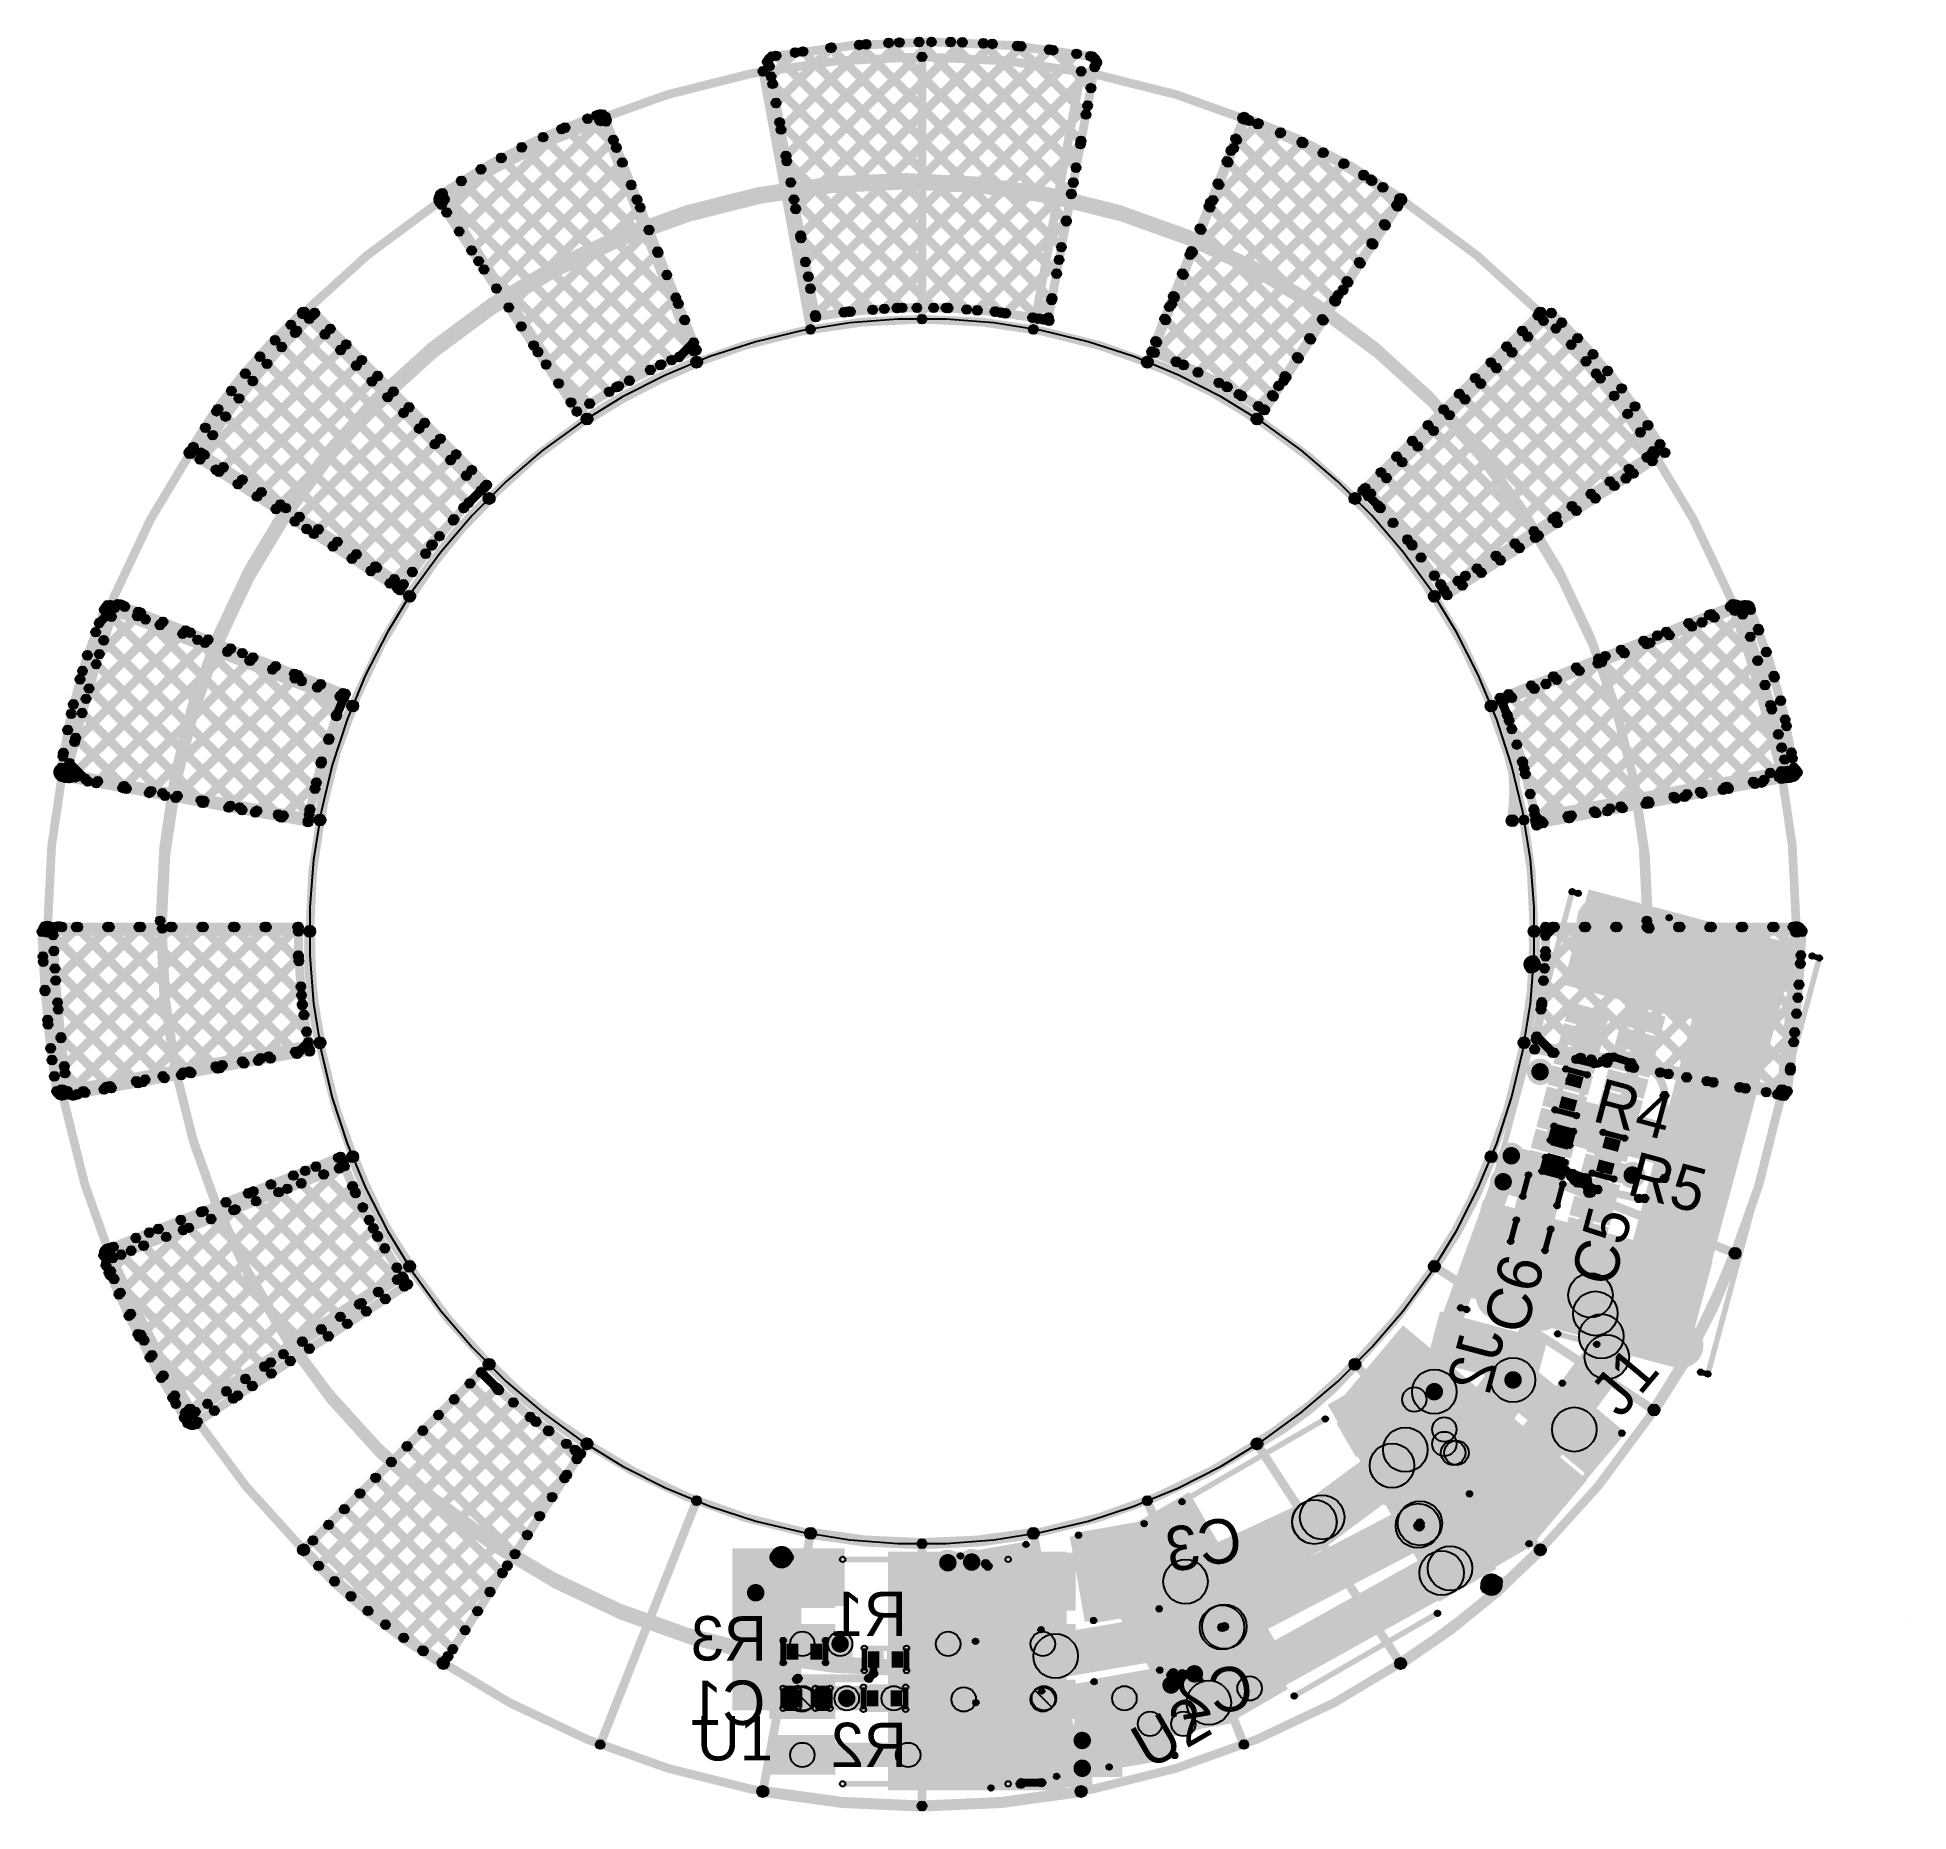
# Model space of a CAD drawing. Header units: millimetres. Extents: x -0.78 to 0.9, y -0.8 to 0.8.
import ezdxf

# ---------------------------------------------------------------- set-up
doc = ezdxf.new("R2010")
doc.units = ezdxf.units.MM
doc.header["$MEASUREMENT"] = 0
for name, color, linetype in [('BottomLayer', 5, 'Continuous'), ('BottomOverlay', 54, 'Continuous'), ('BottomPaste', 16, 'Continuous'), ('BottomSolder', 6, 'Continuous'), ('Mechanical1', 6, 'Continuous'), ('Mechanical2', 216, 'Continuous'), ('MultiLayer', 9, 'Continuous'), ('PadHoleLayer', 156, 'Continuous'), ('TopLayer', 1, 'Continuous'), ('TopOverlay', 2, 'Continuous'), ('TopPaste', 8, 'Continuous'), ('TopSolder', 216, 'Continuous'), ('ViaHoleLayer', 16, 'Continuous')]:
    doc.layers.add(name, color=color, linetype=linetype)

msp = doc.modelspace()

# ---------------------------------------------------------------- texts
at = {"layer": 'BottomOverlay', "text_generation_flag": 2}
for s, rotation, p in [('J2', 75, (0.54, -0.371)), ('C3', 10, (0.3053, -0.5729)), ('R1', 360, (0.001, -0.642)), ('R3', 360, (-0.125, -0.664)), ('C2', 10, (0.3153, -0.7059)), ('R2', 360, (0.001, -0.76))]:
    msp.add_text(s, height=0.04, rotation=rotation, dxfattribs=at).set_placement(p)
msp.add_text('C1', height=0.04, dxfattribs=at).set_placement((-0.1263, -0.722))
at = {"layer": 'TopOverlay'}
for s, rotation, p in [('R4', 345, (0.617, -0.178)), ('R5', 345, (0.648, -0.244)), ('C5', 75, (0.637, -0.329)), ('C6', 75, (0.558, -0.372)), ('J1', 50, (0.644, -0.447)), ('U2', 30, (0.219, -0.763))]:
    msp.add_text(s, height=0.04, rotation=rotation, dxfattribs=at).set_placement(p)
msp.add_text('U1', height=0.04, dxfattribs=at).set_placement((-0.188, -0.754))

# ---------------------------------------------------------------- blocks, each defined once
blk = doc.blocks.new('C__1206_B_1')
at = {"layer": 'BottomLayer'}
for points in [[(-0.08, 0.035), (-0.02, 0.035), (-0.02, -0.035), (-0.08, -0.035)], [(0.02, 0.035), (0.08, 0.035), (0.08, -0.035), (0.02, -0.035)]]:
    blk.add_hatch(color=5, dxfattribs=at).paths.add_polyline_path(points)
at = {"layer": 'BottomOverlay'}
h = blk.add_hatch(color=54, dxfattribs=at)
edge = h.paths.add_edge_path()
edge.add_arc((-0.084, 0.039), 0.0025, 0, 360)
h = blk.add_hatch(color=54, dxfattribs=at)
edge = h.paths.add_edge_path()
edge.add_arc((-0.084, 0.039), 0.0025, 0, 360)
for points in [[(-0.0865, 0.039), (-0.0815, 0.039), (-0.0815, -0.039), (-0.0865, -0.039)], [(-0.084, 0.0365), (-0.084, 0.0415), (-0.024, 0.0415), (-0.024, 0.0365)], [(0.024, 0.0365), (0.024, 0.0415), (0.084, 0.0415), (0.084, 0.0365)], [(0.0815, 0.039), (0.0865, 0.039), (0.0865, -0.039), (0.0815, -0.039)], [(-0.084, -0.0415), (-0.084, -0.0365), (-0.024, -0.0365), (-0.024, -0.0415)], [(0.024, -0.0415), (0.024, -0.0365), (0.084, -0.0365), (0.084, -0.0415)]]:
    blk.add_hatch(color=54, dxfattribs=at).paths.add_polyline_path(points)
h = blk.add_hatch(color=54, dxfattribs=at)
edge = h.paths.add_edge_path()
edge.add_arc((-0.024, 0.039), 0.0025, 0, 360)
h = blk.add_hatch(color=54, dxfattribs=at)
edge = h.paths.add_edge_path()
edge.add_arc((0.024, 0.039), 0.0025, 0, 360)
h = blk.add_hatch(color=54, dxfattribs=at)
edge = h.paths.add_edge_path()
edge.add_arc((0.084, 0.039), 0.0025, 0, 360)
h = blk.add_hatch(color=54, dxfattribs=at)
edge = h.paths.add_edge_path()
edge.add_arc((0.084, 0.039), 0.0025, 0, 360)
h = blk.add_hatch(color=54, dxfattribs=at)
edge = h.paths.add_edge_path()
edge.add_arc((-0.084, -0.039), 0.0025, 0, 360)
h = blk.add_hatch(color=54, dxfattribs=at)
edge = h.paths.add_edge_path()
edge.add_arc((-0.084, -0.039), 0.0025, 0, 360)
h = blk.add_hatch(color=54, dxfattribs=at)
edge = h.paths.add_edge_path()
edge.add_arc((-0.024, -0.039), 0.0025, 0, 360)
h = blk.add_hatch(color=54, dxfattribs=at)
edge = h.paths.add_edge_path()
edge.add_arc((0.024, -0.039), 0.0025, 0, 360)
h = blk.add_hatch(color=54, dxfattribs=at)
edge = h.paths.add_edge_path()
edge.add_arc((0.084, -0.039), 0.0025, 0, 360)
h = blk.add_hatch(color=54, dxfattribs=at)
edge = h.paths.add_edge_path()
edge.add_arc((0.084, -0.039), 0.0025, 0, 360)
at = {"layer": 'BottomPaste'}
for points in [[(-0.08, 0.035), (-0.02, 0.035), (-0.02, -0.035), (-0.08, -0.035)], [(0.02, 0.035), (0.08, 0.035), (0.08, -0.035), (0.02, -0.035)]]:
    blk.add_hatch(color=16, dxfattribs=at).paths.add_polyline_path(points)
at = {"layer": 'BottomSolder'}
for points in [[(-0.084, 0.039), (-0.016, 0.039), (-0.016, -0.039), (-0.084, -0.039)], [(0.016, 0.039), (0.084, 0.039), (0.084, -0.039), (0.016, -0.039)]]:
    blk.add_hatch(color=6, dxfattribs=at).paths.add_polyline_path(points)
at = {"layer": 'BottomOverlay'}
for centre in [(-0.084, 0.039), (-0.084, 0.039), (-0.024, 0.039), (0.024, 0.039), (0.084, 0.039), (0.084, 0.039), (-0.084, -0.039), (-0.084, -0.039), (-0.024, -0.039), (0.024, -0.039), (0.084, -0.039), (0.084, -0.039)]:
    blk.add_circle(centre, 0.0025, dxfattribs=at)
blk = doc.blocks.new('C__1206_B_2')
at = {"layer": 'BottomLayer'}
for points in [[(-0.08, 0.035), (-0.02, 0.035), (-0.02, -0.035), (-0.08, -0.035)], [(0.02, 0.035), (0.08, 0.035), (0.08, -0.035), (0.02, -0.035)]]:
    blk.add_hatch(color=5, dxfattribs=at).paths.add_polyline_path(points)
at = {"layer": 'BottomOverlay'}
h = blk.add_hatch(color=54, dxfattribs=at)
edge = h.paths.add_edge_path()
edge.add_arc((-0.084, 0.039), 0.0025, 0, 360)
h = blk.add_hatch(color=54, dxfattribs=at)
edge = h.paths.add_edge_path()
edge.add_arc((-0.084, 0.039), 0.0025, 0, 360)
for points in [[(-0.0865, 0.039), (-0.0815, 0.039), (-0.0815, -0.039), (-0.0865, -0.039)], [(-0.084, 0.0365), (-0.084, 0.0415), (-0.024, 0.0415), (-0.024, 0.0365)], [(0.024, 0.0365), (0.024, 0.0415), (0.084, 0.0415), (0.084, 0.0365)], [(0.0815, 0.039), (0.0865, 0.039), (0.0865, -0.039), (0.0815, -0.039)], [(-0.084, -0.0415), (-0.084, -0.0365), (-0.024, -0.0365), (-0.024, -0.0415)], [(0.024, -0.0415), (0.024, -0.0365), (0.084, -0.0365), (0.084, -0.0415)]]:
    blk.add_hatch(color=54, dxfattribs=at).paths.add_polyline_path(points)
h = blk.add_hatch(color=54, dxfattribs=at)
edge = h.paths.add_edge_path()
edge.add_arc((-0.024, 0.039), 0.0025, 0, 360)
h = blk.add_hatch(color=54, dxfattribs=at)
edge = h.paths.add_edge_path()
edge.add_arc((0.024, 0.039), 0.0025, 0, 360)
h = blk.add_hatch(color=54, dxfattribs=at)
edge = h.paths.add_edge_path()
edge.add_arc((0.084, 0.039), 0.0025, 0, 360)
h = blk.add_hatch(color=54, dxfattribs=at)
edge = h.paths.add_edge_path()
edge.add_arc((0.084, 0.039), 0.0025, 0, 360)
h = blk.add_hatch(color=54, dxfattribs=at)
edge = h.paths.add_edge_path()
edge.add_arc((-0.084, -0.039), 0.0025, 0, 360)
h = blk.add_hatch(color=54, dxfattribs=at)
edge = h.paths.add_edge_path()
edge.add_arc((-0.084, -0.039), 0.0025, 0, 360)
h = blk.add_hatch(color=54, dxfattribs=at)
edge = h.paths.add_edge_path()
edge.add_arc((-0.024, -0.039), 0.0025, 0, 360)
h = blk.add_hatch(color=54, dxfattribs=at)
edge = h.paths.add_edge_path()
edge.add_arc((0.024, -0.039), 0.0025, 0, 360)
h = blk.add_hatch(color=54, dxfattribs=at)
edge = h.paths.add_edge_path()
edge.add_arc((0.084, -0.039), 0.0025, 0, 360)
h = blk.add_hatch(color=54, dxfattribs=at)
edge = h.paths.add_edge_path()
edge.add_arc((0.084, -0.039), 0.0025, 0, 360)
at = {"layer": 'BottomPaste'}
for points in [[(-0.08, 0.035), (-0.02, 0.035), (-0.02, -0.035), (-0.08, -0.035)], [(0.02, 0.035), (0.08, 0.035), (0.08, -0.035), (0.02, -0.035)]]:
    blk.add_hatch(color=16, dxfattribs=at).paths.add_polyline_path(points)
at = {"layer": 'BottomSolder'}
for points in [[(-0.084, 0.039), (-0.016, 0.039), (-0.016, -0.039), (-0.084, -0.039)], [(0.016, 0.039), (0.084, 0.039), (0.084, -0.039), (0.016, -0.039)]]:
    blk.add_hatch(color=6, dxfattribs=at).paths.add_polyline_path(points)
at = {"layer": 'BottomOverlay'}
for centre in [(-0.084, 0.039), (-0.084, 0.039), (-0.024, 0.039), (0.024, 0.039), (0.084, 0.039), (0.084, 0.039), (-0.084, -0.039), (-0.084, -0.039), (-0.024, -0.039), (0.024, -0.039), (0.084, -0.039), (0.084, -0.039)]:
    blk.add_circle(centre, 0.0025, dxfattribs=at)
blk = doc.blocks.new('CAP_0201_B_3')
at = {"layer": 'BottomLayer'}
for points in [[(-0.0177, 0.0059), (-0.0059, 0.0059), (-0.0059, -0.0059), (-0.0177, -0.0059)], [(0.0059, 0.0059), (0.0177, 0.0059), (0.0177, -0.0059), (0.0059, -0.0059)]]:
    blk.add_hatch(color=5, dxfattribs=at).paths.add_polyline_path(points)
at = {"layer": 'BottomOverlay'}
h = blk.add_hatch(color=54, dxfattribs=at)
edge = h.paths.add_edge_path()
edge.add_arc((-0.021, 0.009), 0.0025, 0, 360)
h = blk.add_hatch(color=54, dxfattribs=at)
edge = h.paths.add_edge_path()
edge.add_arc((-0.021, 0.009), 0.0025, 0, 360)
for points in [[(-0.0185, -0.009), (-0.0235, -0.009), (-0.0235, 0.009), (-0.0185, 0.009)], [(-0.021, 0.0065), (-0.021, 0.0115), (-0.008, 0.0115), (-0.008, 0.0065)], [(0.008, 0.0065), (0.008, 0.0115), (0.021, 0.0115), (0.021, 0.0065)], [(0.0235, -0.009), (0.0185, -0.009), (0.0185, 0.009), (0.0235, 0.009)], [(-0.021, -0.0115), (-0.021, -0.0065), (-0.008, -0.0065), (-0.008, -0.0115)], [(0.008, -0.0115), (0.008, -0.0065), (0.021, -0.0065), (0.021, -0.0115)]]:
    blk.add_hatch(color=54, dxfattribs=at).paths.add_polyline_path(points)
h = blk.add_hatch(color=54, dxfattribs=at)
edge = h.paths.add_edge_path()
edge.add_arc((-0.008, 0.009), 0.0025, 0, 360)
h = blk.add_hatch(color=54, dxfattribs=at)
edge = h.paths.add_edge_path()
edge.add_arc((0.008, 0.009), 0.0025, 0, 360)
h = blk.add_hatch(color=54, dxfattribs=at)
edge = h.paths.add_edge_path()
edge.add_arc((0.021, 0.009), 0.0025, 0, 360)
h = blk.add_hatch(color=54, dxfattribs=at)
edge = h.paths.add_edge_path()
edge.add_arc((0.021, 0.009), 0.0025, 0, 360)
h = blk.add_hatch(color=54, dxfattribs=at)
edge = h.paths.add_edge_path()
edge.add_arc((-0.021, -0.009), 0.0025, 0, 360)
h = blk.add_hatch(color=54, dxfattribs=at)
edge = h.paths.add_edge_path()
edge.add_arc((-0.021, -0.009), 0.0025, 0, 360)
h = blk.add_hatch(color=54, dxfattribs=at)
edge = h.paths.add_edge_path()
edge.add_arc((-0.008, -0.009), 0.0025, 0, 360)
h = blk.add_hatch(color=54, dxfattribs=at)
edge = h.paths.add_edge_path()
edge.add_arc((0.008, -0.009), 0.0025, 0, 360)
h = blk.add_hatch(color=54, dxfattribs=at)
edge = h.paths.add_edge_path()
edge.add_arc((0.021, -0.009), 0.0025, 0, 360)
h = blk.add_hatch(color=54, dxfattribs=at)
edge = h.paths.add_edge_path()
edge.add_arc((0.021, -0.009), 0.0025, 0, 360)
at = {"layer": 'BottomPaste'}
for points in [[(-0.0177, 0.0059), (-0.0059, 0.0059), (-0.0059, -0.0059), (-0.0177, -0.0059)], [(0.0059, 0.0059), (0.0177, 0.0059), (0.0177, -0.0059), (0.0059, -0.0059)]]:
    blk.add_hatch(color=16, dxfattribs=at).paths.add_polyline_path(points)
at = {"layer": 'BottomSolder'}
for points in [[(-0.0199, 0.0081), (-0.0037, 0.0081), (-0.0037, -0.0081), (-0.0199, -0.0081)], [(0.0037, 0.0081), (0.0199, 0.0081), (0.0199, -0.0081), (0.0037, -0.0081)]]:
    blk.add_hatch(color=6, dxfattribs=at).paths.add_polyline_path(points)
at = {"layer": 'BottomOverlay'}
for centre in [(-0.021, 0.009), (-0.021, 0.009), (-0.008, 0.009), (0.008, 0.009), (0.021, 0.009), (0.021, 0.009), (-0.021, -0.009), (-0.021, -0.009), (-0.008, -0.009), (0.008, -0.009), (0.021, -0.009), (0.021, -0.009)]:
    blk.add_circle(centre, 0.0025, dxfattribs=at)
blk = doc.blocks.new('SOP_8_4')
at = {"layer": 'TopLayer'}
for points in [[(-0.1339, 0.0888), (-0.0827, 0.0888), (-0.0827, 0.0612), (-0.1339, 0.0612)], [(0.0827, 0.0888), (0.1339, 0.0888), (0.1339, 0.0612), (0.0827, 0.0612)], [(-0.1339, 0.0388), (-0.0827, 0.0388), (-0.0827, 0.0112), (-0.1339, 0.0112)], [(0.0827, 0.0388), (0.1339, 0.0388), (0.1339, 0.0112), (0.0827, 0.0112)], [(-0.1339, -0.0112), (-0.0827, -0.0112), (-0.0827, -0.0388), (-0.1339, -0.0388)], [(0.0827, -0.0112), (0.1339, -0.0112), (0.1339, -0.0388), (0.0827, -0.0388)], [(-0.1339, -0.0612), (-0.0827, -0.0612), (-0.0827, -0.0888), (-0.1339, -0.0888)], [(0.0827, -0.0612), (0.1339, -0.0612), (0.1339, -0.0888), (0.0827, -0.0888)]]:
    blk.add_hatch(color=1, dxfattribs=at).paths.add_polyline_path(points)
at = {"layer": 'TopOverlay'}
h = blk.add_hatch(color=2, dxfattribs=at)
edge = h.paths.add_edge_path()
edge.add_arc((-0.1321, 0.103), 0.005, 0, 360)
h = blk.add_hatch(color=2, dxfattribs=at)
edge = h.paths.add_edge_path()
edge.add_arc((-0.1219, 0.103), 0.005, 0, 360)
h = blk.add_hatch(color=2, dxfattribs=at)
edge = h.paths.add_edge_path()
edge.add_arc((-0.072, 0.101), 0.0025, 0, 360)
for points in [[(-0.072, 0.0985), (-0.072, 0.1035), (0.077, 0.1035), (0.077, 0.0985)], [(-0.072, -0.1035), (-0.072, -0.0985), (0.077, -0.0985), (0.077, -0.1035)]]:
    blk.add_hatch(color=2, dxfattribs=at).paths.add_polyline_path(points)
h = blk.add_hatch(color=2, dxfattribs=at)
edge = h.paths.add_edge_path()
edge.add_arc((0.077, 0.101), 0.0025, 0, 360)
h = blk.add_hatch(color=2, dxfattribs=at)
edge = h.paths.add_edge_path()
edge.add_arc((-0.072, -0.101), 0.0025, 0, 360)
h = blk.add_hatch(color=2, dxfattribs=at)
edge = h.paths.add_edge_path()
edge.add_arc((0.077, -0.101), 0.0025, 0, 360)
at = {"layer": 'TopPaste'}
for points in [[(-0.1339, 0.0888), (-0.0827, 0.0888), (-0.0827, 0.0612), (-0.1339, 0.0612)], [(0.0827, 0.0888), (0.1339, 0.0888), (0.1339, 0.0612), (0.0827, 0.0612)], [(-0.1339, 0.0388), (-0.0827, 0.0388), (-0.0827, 0.0112), (-0.1339, 0.0112)], [(0.0827, 0.0388), (0.1339, 0.0388), (0.1339, 0.0112), (0.0827, 0.0112)], [(-0.1339, -0.0112), (-0.0827, -0.0112), (-0.0827, -0.0388), (-0.1339, -0.0388)], [(0.0827, -0.0112), (0.1339, -0.0112), (0.1339, -0.0388), (0.0827, -0.0388)], [(-0.1339, -0.0612), (-0.0827, -0.0612), (-0.0827, -0.0888), (-0.1339, -0.0888)], [(0.0827, -0.0612), (0.1339, -0.0612), (0.1339, -0.0888), (0.0827, -0.0888)]]:
    blk.add_hatch(color=8, dxfattribs=at).paths.add_polyline_path(points)
at = {"layer": 'TopSolder'}
for points in [[(-0.1379, 0.0928), (-0.0787, 0.0928), (-0.0787, 0.0572), (-0.1379, 0.0572)], [(0.0787, 0.0928), (0.1379, 0.0928), (0.1379, 0.0572), (0.0787, 0.0572)], [(-0.1379, 0.0428), (-0.0787, 0.0428), (-0.0787, 0.0072), (-0.1379, 0.0072)], [(0.0787, 0.0428), (0.1379, 0.0428), (0.1379, 0.0072), (0.0787, 0.0072)], [(-0.1379, -0.0072), (-0.0787, -0.0072), (-0.0787, -0.0428), (-0.1379, -0.0428)], [(0.0787, -0.0072), (0.1379, -0.0072), (0.1379, -0.0428), (0.0787, -0.0428)], [(-0.1379, -0.0572), (-0.0787, -0.0572), (-0.0787, -0.0928), (-0.1379, -0.0928)], [(0.0787, -0.0572), (0.1379, -0.0572), (0.1379, -0.0928), (0.0787, -0.0928)]]:
    blk.add_hatch(color=216, dxfattribs=at).paths.add_polyline_path(points)
at = {"layer": 'TopOverlay', "const_width": 0.01}
blk.add_lwpolyline([(-0.1219, 0.103, 1), (-0.1321, 0.103, 1)], format="xyb", close=True, dxfattribs=at)
at = {"layer": 'TopOverlay'}
for centre, radius in [((-0.1321, 0.103), 0.005), ((-0.1219, 0.103), 0.005), ((-0.072, 0.101), 0.0025), ((0.077, 0.101), 0.0025), ((-0.072, -0.101), 0.0025), ((0.077, -0.101), 0.0025)]:
    blk.add_circle(centre, radius, dxfattribs=at)
blk = doc.blocks.new('SOP_8_5')
at = {"layer": 'TopLayer'}
for points in [[(-0.1339, 0.0888), (-0.0827, 0.0888), (-0.0827, 0.0612), (-0.1339, 0.0612)], [(0.0827, 0.0888), (0.1339, 0.0888), (0.1339, 0.0612), (0.0827, 0.0612)], [(-0.1339, 0.0388), (-0.0827, 0.0388), (-0.0827, 0.0112), (-0.1339, 0.0112)], [(0.0827, 0.0388), (0.1339, 0.0388), (0.1339, 0.0112), (0.0827, 0.0112)], [(-0.1339, -0.0112), (-0.0827, -0.0112), (-0.0827, -0.0388), (-0.1339, -0.0388)], [(0.0827, -0.0112), (0.1339, -0.0112), (0.1339, -0.0388), (0.0827, -0.0388)], [(-0.1339, -0.0612), (-0.0827, -0.0612), (-0.0827, -0.0888), (-0.1339, -0.0888)], [(0.0827, -0.0612), (0.1339, -0.0612), (0.1339, -0.0888), (0.0827, -0.0888)]]:
    blk.add_hatch(color=1, dxfattribs=at).paths.add_polyline_path(points)
at = {"layer": 'TopOverlay'}
h = blk.add_hatch(color=2, dxfattribs=at)
edge = h.paths.add_edge_path()
edge.add_arc((-0.1321, 0.103), 0.005, 0, 360)
h = blk.add_hatch(color=2, dxfattribs=at)
edge = h.paths.add_edge_path()
edge.add_arc((-0.1219, 0.103), 0.005, 0, 360)
h = blk.add_hatch(color=2, dxfattribs=at)
edge = h.paths.add_edge_path()
edge.add_arc((-0.072, 0.101), 0.0025, 0, 360)
for points in [[(0.077, 0.1035), (0.077, 0.0985), (-0.072, 0.0985), (-0.072, 0.1035)], [(0.077, -0.0985), (0.077, -0.1035), (-0.072, -0.1035), (-0.072, -0.0985)]]:
    blk.add_hatch(color=2, dxfattribs=at).paths.add_polyline_path(points)
h = blk.add_hatch(color=2, dxfattribs=at)
edge = h.paths.add_edge_path()
edge.add_arc((0.077, 0.101), 0.0025, 0, 360)
h = blk.add_hatch(color=2, dxfattribs=at)
edge = h.paths.add_edge_path()
edge.add_arc((-0.072, -0.101), 0.0025, 0, 360)
h = blk.add_hatch(color=2, dxfattribs=at)
edge = h.paths.add_edge_path()
edge.add_arc((0.077, -0.101), 0.0025, 0, 360)
at = {"layer": 'TopPaste'}
for points in [[(-0.1339, 0.0888), (-0.0827, 0.0888), (-0.0827, 0.0612), (-0.1339, 0.0612)], [(0.0827, 0.0888), (0.1339, 0.0888), (0.1339, 0.0612), (0.0827, 0.0612)], [(-0.1339, 0.0388), (-0.0827, 0.0388), (-0.0827, 0.0112), (-0.1339, 0.0112)], [(0.0827, 0.0388), (0.1339, 0.0388), (0.1339, 0.0112), (0.0827, 0.0112)], [(-0.1339, -0.0112), (-0.0827, -0.0112), (-0.0827, -0.0388), (-0.1339, -0.0388)], [(0.0827, -0.0112), (0.1339, -0.0112), (0.1339, -0.0388), (0.0827, -0.0388)], [(-0.1339, -0.0612), (-0.0827, -0.0612), (-0.0827, -0.0888), (-0.1339, -0.0888)], [(0.0827, -0.0612), (0.1339, -0.0612), (0.1339, -0.0888), (0.0827, -0.0888)]]:
    blk.add_hatch(color=8, dxfattribs=at).paths.add_polyline_path(points)
at = {"layer": 'TopSolder'}
for points in [[(-0.1379, 0.0928), (-0.0787, 0.0928), (-0.0787, 0.0572), (-0.1379, 0.0572)], [(0.0787, 0.0928), (0.1379, 0.0928), (0.1379, 0.0572), (0.0787, 0.0572)], [(-0.1379, 0.0428), (-0.0787, 0.0428), (-0.0787, 0.0072), (-0.1379, 0.0072)], [(0.0787, 0.0428), (0.1379, 0.0428), (0.1379, 0.0072), (0.0787, 0.0072)], [(-0.1379, -0.0072), (-0.0787, -0.0072), (-0.0787, -0.0428), (-0.1379, -0.0428)], [(0.0787, -0.0072), (0.1379, -0.0072), (0.1379, -0.0428), (0.0787, -0.0428)], [(-0.1379, -0.0572), (-0.0787, -0.0572), (-0.0787, -0.0928), (-0.1379, -0.0928)], [(0.0787, -0.0572), (0.1379, -0.0572), (0.1379, -0.0928), (0.0787, -0.0928)]]:
    blk.add_hatch(color=216, dxfattribs=at).paths.add_polyline_path(points)
at = {"layer": 'TopOverlay', "const_width": 0.01}
blk.add_lwpolyline([(-0.1219, 0.103, 1), (-0.1321, 0.103, 1)], format="xyb", close=True, dxfattribs=at)
at = {"layer": 'TopOverlay'}
for centre, radius in [((-0.1321, 0.103), 0.005), ((-0.1219, 0.103), 0.005), ((-0.072, 0.101), 0.0025), ((0.077, 0.101), 0.0025), ((-0.072, -0.101), 0.0025), ((0.077, -0.101), 0.0025)]:
    blk.add_circle(centre, radius, dxfattribs=at)
blk = doc.blocks.new('R___0201_6')
at = {"layer": 'TopLayer'}
for points in [[(-0.0161, 0.0073), (-0.0055, 0.0073), (-0.0055, -0.0073), (-0.0161, -0.0073)], [(0.0055, 0.0073), (0.0161, 0.0073), (0.0161, -0.0073), (0.0055, -0.0073)]]:
    blk.add_hatch(color=1, dxfattribs=at).paths.add_polyline_path(points)
at = {"layer": 'TopOverlay'}
h = blk.add_hatch(color=2, dxfattribs=at)
edge = h.paths.add_edge_path()
edge.add_arc((-0.019, 0.01), 0.0025, 0, 360)
h = blk.add_hatch(color=2, dxfattribs=at)
edge = h.paths.add_edge_path()
edge.add_arc((-0.019, 0.01), 0.0025, 0, 360)
for points in [[(-0.0165, -0.01), (-0.0215, -0.01), (-0.0215, 0.01), (-0.0165, 0.01)], [(0.019, 0.0125), (0.019, 0.0075), (-0.019, 0.0075), (-0.019, 0.0125)], [(0.0215, -0.01), (0.0165, -0.01), (0.0165, 0.01), (0.0215, 0.01)], [(0.019, -0.0075), (0.019, -0.0125), (-0.019, -0.0125), (-0.019, -0.0075)]]:
    blk.add_hatch(color=2, dxfattribs=at).paths.add_polyline_path(points)
h = blk.add_hatch(color=2, dxfattribs=at)
edge = h.paths.add_edge_path()
edge.add_arc((0.019, 0.01), 0.0025, 0, 360)
h = blk.add_hatch(color=2, dxfattribs=at)
edge = h.paths.add_edge_path()
edge.add_arc((0.019, 0.01), 0.0025, 0, 360)
h = blk.add_hatch(color=2, dxfattribs=at)
edge = h.paths.add_edge_path()
edge.add_arc((-0.019, -0.01), 0.0025, 0, 360)
h = blk.add_hatch(color=2, dxfattribs=at)
edge = h.paths.add_edge_path()
edge.add_arc((-0.019, -0.01), 0.0025, 0, 360)
h = blk.add_hatch(color=2, dxfattribs=at)
edge = h.paths.add_edge_path()
edge.add_arc((0.019, -0.01), 0.0025, 0, 360)
h = blk.add_hatch(color=2, dxfattribs=at)
edge = h.paths.add_edge_path()
edge.add_arc((0.019, -0.01), 0.0025, 0, 360)
at = {"layer": 'TopPaste'}
for points in [[(-0.0161, 0.0073), (-0.0055, 0.0073), (-0.0055, -0.0073), (-0.0161, -0.0073)], [(0.0055, 0.0073), (0.0161, 0.0073), (0.0161, -0.0073), (0.0055, -0.0073)]]:
    blk.add_hatch(color=8, dxfattribs=at).paths.add_polyline_path(points)
at = {"layer": 'TopSolder'}
for points in [[(-0.0201, 0.0113), (-0.0015, 0.0113), (-0.0015, -0.0113), (-0.0201, -0.0113)], [(0.0015, 0.0113), (0.0201, 0.0113), (0.0201, -0.0113), (0.0015, -0.0113)]]:
    blk.add_hatch(color=216, dxfattribs=at).paths.add_polyline_path(points)
at = {"layer": 'TopOverlay'}
for centre in [(-0.019, 0.01), (-0.019, 0.01), (0.019, 0.01), (0.019, 0.01), (-0.019, -0.01), (-0.019, -0.01), (0.019, -0.01), (0.019, -0.01)]:
    blk.add_circle(centre, 0.0025, dxfattribs=at)
blk = doc.blocks.new('R___0201_7')
at = {"layer": 'TopLayer'}
for points in [[(-0.0161, 0.0073), (-0.0055, 0.0073), (-0.0055, -0.0073), (-0.0161, -0.0073)], [(0.0055, 0.0073), (0.0161, 0.0073), (0.0161, -0.0073), (0.0055, -0.0073)]]:
    blk.add_hatch(color=1, dxfattribs=at).paths.add_polyline_path(points)
at = {"layer": 'TopOverlay'}
h = blk.add_hatch(color=2, dxfattribs=at)
edge = h.paths.add_edge_path()
edge.add_arc((-0.019, 0.01), 0.0025, 0, 360)
h = blk.add_hatch(color=2, dxfattribs=at)
edge = h.paths.add_edge_path()
edge.add_arc((-0.019, 0.01), 0.0025, 0, 360)
for points in [[(-0.0215, 0.01), (-0.0165, 0.01), (-0.0165, -0.01), (-0.0215, -0.01)], [(-0.019, 0.0075), (-0.019, 0.0125), (0.019, 0.0125), (0.019, 0.0075)], [(0.0165, 0.01), (0.0215, 0.01), (0.0215, -0.01), (0.0165, -0.01)], [(-0.019, -0.0125), (-0.019, -0.0075), (0.019, -0.0075), (0.019, -0.0125)]]:
    blk.add_hatch(color=2, dxfattribs=at).paths.add_polyline_path(points)
h = blk.add_hatch(color=2, dxfattribs=at)
edge = h.paths.add_edge_path()
edge.add_arc((0.019, 0.01), 0.0025, 0, 360)
h = blk.add_hatch(color=2, dxfattribs=at)
edge = h.paths.add_edge_path()
edge.add_arc((0.019, 0.01), 0.0025, 0, 360)
h = blk.add_hatch(color=2, dxfattribs=at)
edge = h.paths.add_edge_path()
edge.add_arc((-0.019, -0.01), 0.0025, 0, 360)
h = blk.add_hatch(color=2, dxfattribs=at)
edge = h.paths.add_edge_path()
edge.add_arc((-0.019, -0.01), 0.0025, 0, 360)
h = blk.add_hatch(color=2, dxfattribs=at)
edge = h.paths.add_edge_path()
edge.add_arc((0.019, -0.01), 0.0025, 0, 360)
h = blk.add_hatch(color=2, dxfattribs=at)
edge = h.paths.add_edge_path()
edge.add_arc((0.019, -0.01), 0.0025, 0, 360)
at = {"layer": 'TopPaste'}
for points in [[(-0.0161, 0.0073), (-0.0055, 0.0073), (-0.0055, -0.0073), (-0.0161, -0.0073)], [(0.0055, 0.0073), (0.0161, 0.0073), (0.0161, -0.0073), (0.0055, -0.0073)]]:
    blk.add_hatch(color=8, dxfattribs=at).paths.add_polyline_path(points)
at = {"layer": 'TopSolder'}
for points in [[(-0.0201, 0.0113), (-0.0015, 0.0113), (-0.0015, -0.0113), (-0.0201, -0.0113)], [(0.0015, 0.0113), (0.0201, 0.0113), (0.0201, -0.0113), (0.0015, -0.0113)]]:
    blk.add_hatch(color=216, dxfattribs=at).paths.add_polyline_path(points)
at = {"layer": 'TopOverlay'}
for centre in [(-0.019, 0.01), (-0.019, 0.01), (0.019, 0.01), (0.019, 0.01), (-0.019, -0.01), (-0.019, -0.01), (0.019, -0.01), (0.019, -0.01)]:
    blk.add_circle(centre, 0.0025, dxfattribs=at)
blk = doc.blocks.new('R___0201_B_8')
at = {"layer": 'BottomLayer'}
for points in [[(-0.0161, 0.0073), (-0.0055, 0.0073), (-0.0055, -0.0073), (-0.0161, -0.0073)], [(0.0055, 0.0073), (0.0161, 0.0073), (0.0161, -0.0073), (0.0055, -0.0073)]]:
    blk.add_hatch(color=5, dxfattribs=at).paths.add_polyline_path(points)
at = {"layer": 'BottomOverlay'}
h = blk.add_hatch(color=54, dxfattribs=at)
edge = h.paths.add_edge_path()
edge.add_arc((-0.019, 0.01), 0.0025, 0, 360)
h = blk.add_hatch(color=54, dxfattribs=at)
edge = h.paths.add_edge_path()
edge.add_arc((-0.019, 0.01), 0.0025, 0, 360)
for points in [[(-0.0215, 0.01), (-0.0165, 0.01), (-0.0165, -0.01), (-0.0215, -0.01)], [(0.019, 0.0125), (0.019, 0.0075), (-0.019, 0.0075), (-0.019, 0.0125)], [(0.0165, 0.01), (0.0215, 0.01), (0.0215, -0.01), (0.0165, -0.01)], [(0.019, -0.0075), (0.019, -0.0125), (-0.019, -0.0125), (-0.019, -0.0075)]]:
    blk.add_hatch(color=54, dxfattribs=at).paths.add_polyline_path(points)
h = blk.add_hatch(color=54, dxfattribs=at)
edge = h.paths.add_edge_path()
edge.add_arc((0.019, 0.01), 0.0025, 0, 360)
h = blk.add_hatch(color=54, dxfattribs=at)
edge = h.paths.add_edge_path()
edge.add_arc((0.019, 0.01), 0.0025, 0, 360)
h = blk.add_hatch(color=54, dxfattribs=at)
edge = h.paths.add_edge_path()
edge.add_arc((-0.019, -0.01), 0.0025, 0, 360)
h = blk.add_hatch(color=54, dxfattribs=at)
edge = h.paths.add_edge_path()
edge.add_arc((-0.019, -0.01), 0.0025, 0, 360)
h = blk.add_hatch(color=54, dxfattribs=at)
edge = h.paths.add_edge_path()
edge.add_arc((0.019, -0.01), 0.0025, 0, 360)
h = blk.add_hatch(color=54, dxfattribs=at)
edge = h.paths.add_edge_path()
edge.add_arc((0.019, -0.01), 0.0025, 0, 360)
at = {"layer": 'BottomPaste'}
for points in [[(-0.0161, 0.0073), (-0.0055, 0.0073), (-0.0055, -0.0073), (-0.0161, -0.0073)], [(0.0055, 0.0073), (0.0161, 0.0073), (0.0161, -0.0073), (0.0055, -0.0073)]]:
    blk.add_hatch(color=16, dxfattribs=at).paths.add_polyline_path(points)
at = {"layer": 'BottomSolder'}
for points in [[(-0.0201, 0.0113), (-0.0015, 0.0113), (-0.0015, -0.0113), (-0.0201, -0.0113)], [(0.0015, 0.0113), (0.0201, 0.0113), (0.0201, -0.0113), (0.0015, -0.0113)]]:
    blk.add_hatch(color=6, dxfattribs=at).paths.add_polyline_path(points)
at = {"layer": 'BottomOverlay'}
for centre in [(-0.019, 0.01), (-0.019, 0.01), (0.019, 0.01), (0.019, 0.01), (-0.019, -0.01), (-0.019, -0.01), (0.019, -0.01), (0.019, -0.01)]:
    blk.add_circle(centre, 0.0025, dxfattribs=at)
blk = doc.blocks.new('R___0201_B_9')
at = {"layer": 'BottomLayer'}
for points in [[(-0.0161, 0.0073), (-0.0055, 0.0073), (-0.0055, -0.0073), (-0.0161, -0.0073)], [(0.0055, 0.0073), (0.0161, 0.0073), (0.0161, -0.0073), (0.0055, -0.0073)]]:
    blk.add_hatch(color=5, dxfattribs=at).paths.add_polyline_path(points)
at = {"layer": 'BottomOverlay'}
h = blk.add_hatch(color=54, dxfattribs=at)
edge = h.paths.add_edge_path()
edge.add_arc((-0.019, 0.01), 0.0025, 0, 360)
h = blk.add_hatch(color=54, dxfattribs=at)
edge = h.paths.add_edge_path()
edge.add_arc((-0.019, 0.01), 0.0025, 0, 360)
for points in [[(-0.0215, 0.01), (-0.0165, 0.01), (-0.0165, -0.01), (-0.0215, -0.01)], [(-0.019, 0.0075), (-0.019, 0.0125), (0.019, 0.0125), (0.019, 0.0075)], [(0.0165, 0.01), (0.0215, 0.01), (0.0215, -0.01), (0.0165, -0.01)], [(-0.019, -0.0125), (-0.019, -0.0075), (0.019, -0.0075), (0.019, -0.0125)]]:
    blk.add_hatch(color=54, dxfattribs=at).paths.add_polyline_path(points)
h = blk.add_hatch(color=54, dxfattribs=at)
edge = h.paths.add_edge_path()
edge.add_arc((0.019, 0.01), 0.0025, 0, 360)
h = blk.add_hatch(color=54, dxfattribs=at)
edge = h.paths.add_edge_path()
edge.add_arc((0.019, 0.01), 0.0025, 0, 360)
h = blk.add_hatch(color=54, dxfattribs=at)
edge = h.paths.add_edge_path()
edge.add_arc((-0.019, -0.01), 0.0025, 0, 360)
h = blk.add_hatch(color=54, dxfattribs=at)
edge = h.paths.add_edge_path()
edge.add_arc((-0.019, -0.01), 0.0025, 0, 360)
h = blk.add_hatch(color=54, dxfattribs=at)
edge = h.paths.add_edge_path()
edge.add_arc((0.019, -0.01), 0.0025, 0, 360)
h = blk.add_hatch(color=54, dxfattribs=at)
edge = h.paths.add_edge_path()
edge.add_arc((0.019, -0.01), 0.0025, 0, 360)
at = {"layer": 'BottomPaste'}
for points in [[(-0.0161, 0.0073), (-0.0055, 0.0073), (-0.0055, -0.0073), (-0.0161, -0.0073)], [(0.0055, 0.0073), (0.0161, 0.0073), (0.0161, -0.0073), (0.0055, -0.0073)]]:
    blk.add_hatch(color=16, dxfattribs=at).paths.add_polyline_path(points)
at = {"layer": 'BottomSolder'}
for points in [[(-0.0201, 0.0113), (-0.0015, 0.0113), (-0.0015, -0.0113), (-0.0201, -0.0113)], [(0.0015, 0.0113), (0.0201, 0.0113), (0.0201, -0.0113), (0.0015, -0.0113)]]:
    blk.add_hatch(color=6, dxfattribs=at).paths.add_polyline_path(points)
at = {"layer": 'BottomOverlay'}
for centre in [(-0.019, 0.01), (-0.019, 0.01), (0.019, 0.01), (0.019, 0.01), (-0.019, -0.01), (-0.019, -0.01), (0.019, -0.01), (0.019, -0.01)]:
    blk.add_circle(centre, 0.0025, dxfattribs=at)
blk = doc.blocks.new('R___0201_B_10')
at = {"layer": 'BottomLayer'}
for points in [[(-0.0161, 0.0073), (-0.0055, 0.0073), (-0.0055, -0.0073), (-0.0161, -0.0073)], [(0.0055, 0.0073), (0.0161, 0.0073), (0.0161, -0.0073), (0.0055, -0.0073)]]:
    blk.add_hatch(color=5, dxfattribs=at).paths.add_polyline_path(points)
at = {"layer": 'BottomOverlay'}
h = blk.add_hatch(color=54, dxfattribs=at)
edge = h.paths.add_edge_path()
edge.add_arc((-0.019, 0.01), 0.0025, 0, 360)
h = blk.add_hatch(color=54, dxfattribs=at)
edge = h.paths.add_edge_path()
edge.add_arc((-0.019, 0.01), 0.0025, 0, 360)
for points in [[(-0.0165, -0.01), (-0.0215, -0.01), (-0.0215, 0.01), (-0.0165, 0.01)], [(-0.019, 0.0075), (-0.019, 0.0125), (0.019, 0.0125), (0.019, 0.0075)], [(0.0215, -0.01), (0.0165, -0.01), (0.0165, 0.01), (0.0215, 0.01)], [(-0.019, -0.0125), (-0.019, -0.0075), (0.019, -0.0075), (0.019, -0.0125)]]:
    blk.add_hatch(color=54, dxfattribs=at).paths.add_polyline_path(points)
h = blk.add_hatch(color=54, dxfattribs=at)
edge = h.paths.add_edge_path()
edge.add_arc((0.019, 0.01), 0.0025, 0, 360)
h = blk.add_hatch(color=54, dxfattribs=at)
edge = h.paths.add_edge_path()
edge.add_arc((0.019, 0.01), 0.0025, 0, 360)
h = blk.add_hatch(color=54, dxfattribs=at)
edge = h.paths.add_edge_path()
edge.add_arc((-0.019, -0.01), 0.0025, 0, 360)
h = blk.add_hatch(color=54, dxfattribs=at)
edge = h.paths.add_edge_path()
edge.add_arc((-0.019, -0.01), 0.0025, 0, 360)
h = blk.add_hatch(color=54, dxfattribs=at)
edge = h.paths.add_edge_path()
edge.add_arc((0.019, -0.01), 0.0025, 0, 360)
h = blk.add_hatch(color=54, dxfattribs=at)
edge = h.paths.add_edge_path()
edge.add_arc((0.019, -0.01), 0.0025, 0, 360)
at = {"layer": 'BottomPaste'}
for points in [[(-0.0161, 0.0073), (-0.0055, 0.0073), (-0.0055, -0.0073), (-0.0161, -0.0073)], [(0.0055, 0.0073), (0.0161, 0.0073), (0.0161, -0.0073), (0.0055, -0.0073)]]:
    blk.add_hatch(color=16, dxfattribs=at).paths.add_polyline_path(points)
at = {"layer": 'BottomSolder'}
for points in [[(-0.0201, 0.0113), (-0.0015, 0.0113), (-0.0015, -0.0113), (-0.0201, -0.0113)], [(0.0015, 0.0113), (0.0201, 0.0113), (0.0201, -0.0113), (0.0015, -0.0113)]]:
    blk.add_hatch(color=6, dxfattribs=at).paths.add_polyline_path(points)
at = {"layer": 'BottomOverlay'}
for centre in [(-0.019, 0.01), (-0.019, 0.01), (0.019, 0.01), (0.019, 0.01), (-0.019, -0.01), (-0.019, -0.01), (0.019, -0.01), (0.019, -0.01)]:
    blk.add_circle(centre, 0.0025, dxfattribs=at)
blk = doc.blocks.new('2305018_2_B_11')
at = {"layer": 'BottomLayer'}
h = blk.add_hatch(color=5, dxfattribs=at)
edge = h.paths.add_edge_path()
edge.add_arc((-0.1752, 0.0433), 0.0167, 180, 360)
edge.add_line((-0.1585, 0.0433), (-0.1585, 0.0906))
edge.add_arc((-0.1752, 0.0906), 0.0167, 0, 180)
edge.add_line((-0.1919, 0.0906), (-0.1919, 0.0433))
h = blk.add_hatch(color=5, dxfattribs=at)
edge = h.paths.add_edge_path()
edge.add_arc((0.1752, 0.0433), 0.0167, 180, 360)
edge.add_line((0.1919, 0.0433), (0.1919, 0.0906))
edge.add_arc((0.1752, 0.0906), 0.0167, 0, 180)
edge.add_line((0.1585, 0.0906), (0.1585, 0.0433))
for points in [[(-0.123, -0.003), (-0.1132, -0.003), (-0.1132, -0.0325), (-0.123, -0.0325)], [(-0.1033, -0.003), (-0.0935, -0.003), (-0.0935, -0.0325), (-0.1033, -0.0325)], [(-0.0837, -0.003), (-0.0738, -0.003), (-0.0738, -0.0325), (-0.0837, -0.0325)], [(-0.064, -0.003), (-0.0541, -0.003), (-0.0541, -0.0325), (-0.064, -0.0325)], [(-0.0443, -0.003), (-0.0344, -0.003), (-0.0344, -0.0325), (-0.0443, -0.0325)], [(-0.0246, -0.003), (-0.0148, -0.003), (-0.0148, -0.0325), (-0.0246, -0.0325)], [(0.0148, -0.003), (0.0246, -0.003), (0.0246, -0.0325), (0.0148, -0.0325)], [(0.0344, -0.003), (0.0443, -0.003), (0.0443, -0.0325), (0.0344, -0.0325)], [(0.0541, -0.003), (0.064, -0.003), (0.064, -0.0325), (0.0541, -0.0325)], [(0.0738, -0.003), (0.0837, -0.003), (0.0837, -0.0325), (0.0738, -0.0325)], [(0.0935, -0.003), (0.1033, -0.003), (0.1033, -0.0325), (0.0935, -0.0325)], [(0.1132, -0.003), (0.123, -0.003), (0.123, -0.0325), (0.1132, -0.0325)], [(-0.1457, -0.0522), (-0.1339, -0.0522), (-0.1339, -0.0817), (-0.1457, -0.0817)], [(-0.125, -0.0522), (-0.1152, -0.0522), (-0.1152, -0.0817), (-0.125, -0.0817)], [(-0.0935, -0.0522), (-0.0837, -0.0522), (-0.0837, -0.0817), (-0.0935, -0.0817)], [(-0.0738, -0.0522), (-0.064, -0.0522), (-0.064, -0.0817), (-0.0738, -0.0817)], [(-0.0541, -0.0522), (-0.0443, -0.0522), (-0.0443, -0.0817), (-0.0541, -0.0817)], [(-0.0344, -0.0522), (-0.0246, -0.0522), (-0.0246, -0.0817), (-0.0344, -0.0817)], [(-0.0148, -0.0522), (-0.0049, -0.0522), (-0.0049, -0.0817), (-0.0148, -0.0817)], [(0.0049, -0.0522), (0.0148, -0.0522), (0.0148, -0.0817), (0.0049, -0.0817)], [(0.0246, -0.0522), (0.0344, -0.0522), (0.0344, -0.0817), (0.0246, -0.0817)], [(0.0443, -0.0522), (0.0541, -0.0522), (0.0541, -0.0817), (0.0443, -0.0817)], [(0.064, -0.0522), (0.0738, -0.0522), (0.0738, -0.0817), (0.064, -0.0817)], [(0.0837, -0.0522), (0.0935, -0.0522), (0.0935, -0.0817), (0.0837, -0.0817)], [(0.1152, -0.0522), (0.125, -0.0522), (0.125, -0.0817), (0.1152, -0.0817)], [(0.1339, -0.0522), (0.1457, -0.0522), (0.1457, -0.0817), (0.1339, -0.0817)]]:
    blk.add_hatch(color=5, dxfattribs=at).paths.add_polyline_path(points)
h = blk.add_hatch(color=5, dxfattribs=at)
edge = h.paths.add_edge_path()
edge.add_arc((-0.1752, -0.0787), 0.0167, 180, 360)
edge.add_line((-0.1585, -0.0787), (-0.1585, -0.0394))
edge.add_arc((-0.1752, -0.0394), 0.0167, 0, 180)
edge.add_line((-0.1919, -0.0394), (-0.1919, -0.0787))
h = blk.add_hatch(color=5, dxfattribs=at)
edge = h.paths.add_edge_path()
edge.add_arc((0.1752, -0.0787), 0.0167, 180, 360)
edge.add_line((0.1919, -0.0787), (0.1919, -0.0394))
edge.add_arc((0.1752, -0.0394), 0.0167, 0, 180)
edge.add_line((0.1585, -0.0394), (0.1585, -0.0787))
at = {"layer": 'BottomOverlay'}
h = blk.add_hatch(color=54, dxfattribs=at)
edge = h.paths.add_edge_path()
edge.add_arc((-0.1939, 0.1211), 0.0025, 0, 360)
h = blk.add_hatch(color=54, dxfattribs=at)
edge = h.paths.add_edge_path()
edge.add_arc((-0.1939, 0.1211), 0.0025, 0, 360)
for points in [[(-0.1914, 0.1144), (-0.1964, 0.1144), (-0.1964, 0.1211), (-0.1914, 0.1211)], [(0.1939, 0.1236), (0.1939, 0.1186), (-0.1939, 0.1186), (-0.1939, 0.1236)], [(0.1964, 0.1144), (0.1914, 0.1144), (0.1914, 0.1211), (0.1964, 0.1211)], [(-0.1914, -0.0189), (-0.1964, -0.0189), (-0.1964, 0.0175), (-0.1914, 0.0175)], [(0.1964, -0.0189), (0.1914, -0.0189), (0.1914, 0.0175), (0.1964, 0.0175)], [(-0.1914, -0.1093), (-0.1964, -0.1093), (-0.1964, -0.1037), (-0.1914, -0.1037)], [(0.1939, -0.1068), (0.1939, -0.1118), (-0.1939, -0.1118), (-0.1939, -0.1068)], [(0.1964, -0.1093), (0.1914, -0.1093), (0.1914, -0.1037), (0.1964, -0.1037)]]:
    blk.add_hatch(color=54, dxfattribs=at).paths.add_polyline_path(points)
h = blk.add_hatch(color=54, dxfattribs=at)
edge = h.paths.add_edge_path()
edge.add_arc((0.1939, 0.1211), 0.0025, 0, 360)
h = blk.add_hatch(color=54, dxfattribs=at)
edge = h.paths.add_edge_path()
edge.add_arc((0.1939, 0.1211), 0.0025, 0, 360)
h = blk.add_hatch(color=54, dxfattribs=at)
edge = h.paths.add_edge_path()
edge.add_arc((-0.1939, 0.1144), 0.0025, 0, 360)
h = blk.add_hatch(color=54, dxfattribs=at)
edge = h.paths.add_edge_path()
edge.add_arc((0.1939, 0.1144), 0.0025, 0, 360)
h = blk.add_hatch(color=54, dxfattribs=at)
edge = h.paths.add_edge_path()
edge.add_arc((-0.1939, 0.0175), 0.0025, 0, 360)
h = blk.add_hatch(color=54, dxfattribs=at)
edge = h.paths.add_edge_path()
edge.add_arc((0.1939, 0.0175), 0.0025, 0, 360)
h = blk.add_hatch(color=54, dxfattribs=at)
edge = h.paths.add_edge_path()
edge.add_arc((-0.1939, -0.0189), 0.0025, 0, 360)
h = blk.add_hatch(color=54, dxfattribs=at)
edge = h.paths.add_edge_path()
edge.add_arc((0.1939, -0.0189), 0.0025, 0, 360)
h = blk.add_hatch(color=54, dxfattribs=at)
edge = h.paths.add_edge_path()
edge.add_arc((-0.1939, -0.1037), 0.0025, 0, 360)
h = blk.add_hatch(color=54, dxfattribs=at)
edge = h.paths.add_edge_path()
edge.add_arc((-0.1939, -0.1093), 0.0025, 0, 360)
h = blk.add_hatch(color=54, dxfattribs=at)
edge = h.paths.add_edge_path()
edge.add_arc((-0.1939, -0.1093), 0.0025, 0, 360)
h = blk.add_hatch(color=54, dxfattribs=at)
edge = h.paths.add_edge_path()
edge.add_arc((0.1939, -0.1037), 0.0025, 0, 360)
h = blk.add_hatch(color=54, dxfattribs=at)
edge = h.paths.add_edge_path()
edge.add_arc((0.1939, -0.1093), 0.0025, 0, 360)
h = blk.add_hatch(color=54, dxfattribs=at)
edge = h.paths.add_edge_path()
edge.add_arc((0.1939, -0.1093), 0.0025, 0, 360)
h = blk.add_hatch(color=54, dxfattribs=at)
edge = h.paths.add_edge_path()
edge.add_arc((-0.1254, -0.1272), 0.00394, 0, 360)
h = blk.add_hatch(color=54, dxfattribs=at)
edge = h.paths.add_edge_path()
edge.add_arc((-0.1175, -0.1272), 0.00394, 0, 360)
at = {"layer": 'BottomPaste'}
for points in [[(-0.123, -0.003), (-0.1132, -0.003), (-0.1132, -0.0325), (-0.123, -0.0325)], [(-0.1033, -0.003), (-0.0935, -0.003), (-0.0935, -0.0325), (-0.1033, -0.0325)], [(-0.0837, -0.003), (-0.0738, -0.003), (-0.0738, -0.0325), (-0.0837, -0.0325)], [(-0.064, -0.003), (-0.0541, -0.003), (-0.0541, -0.0325), (-0.064, -0.0325)], [(-0.0443, -0.003), (-0.0344, -0.003), (-0.0344, -0.0325), (-0.0443, -0.0325)], [(-0.0246, -0.003), (-0.0148, -0.003), (-0.0148, -0.0325), (-0.0246, -0.0325)], [(0.0148, -0.003), (0.0246, -0.003), (0.0246, -0.0325), (0.0148, -0.0325)], [(0.0344, -0.003), (0.0443, -0.003), (0.0443, -0.0325), (0.0344, -0.0325)], [(0.0541, -0.003), (0.064, -0.003), (0.064, -0.0325), (0.0541, -0.0325)], [(0.0738, -0.003), (0.0837, -0.003), (0.0837, -0.0325), (0.0738, -0.0325)], [(0.0935, -0.003), (0.1033, -0.003), (0.1033, -0.0325), (0.0935, -0.0325)], [(0.1132, -0.003), (0.123, -0.003), (0.123, -0.0325), (0.1132, -0.0325)], [(-0.1457, -0.0522), (-0.1339, -0.0522), (-0.1339, -0.0817), (-0.1457, -0.0817)], [(-0.125, -0.0522), (-0.1152, -0.0522), (-0.1152, -0.0817), (-0.125, -0.0817)], [(-0.0935, -0.0522), (-0.0837, -0.0522), (-0.0837, -0.0817), (-0.0935, -0.0817)], [(-0.0738, -0.0522), (-0.064, -0.0522), (-0.064, -0.0817), (-0.0738, -0.0817)], [(-0.0541, -0.0522), (-0.0443, -0.0522), (-0.0443, -0.0817), (-0.0541, -0.0817)], [(-0.0344, -0.0522), (-0.0246, -0.0522), (-0.0246, -0.0817), (-0.0344, -0.0817)], [(-0.0148, -0.0522), (-0.0049, -0.0522), (-0.0049, -0.0817), (-0.0148, -0.0817)], [(0.0049, -0.0522), (0.0148, -0.0522), (0.0148, -0.0817), (0.0049, -0.0817)], [(0.0246, -0.0522), (0.0344, -0.0522), (0.0344, -0.0817), (0.0246, -0.0817)], [(0.0443, -0.0522), (0.0541, -0.0522), (0.0541, -0.0817), (0.0443, -0.0817)], [(0.064, -0.0522), (0.0738, -0.0522), (0.0738, -0.0817), (0.064, -0.0817)], [(0.0837, -0.0522), (0.0935, -0.0522), (0.0935, -0.0817), (0.0837, -0.0817)], [(0.1152, -0.0522), (0.125, -0.0522), (0.125, -0.0817), (0.1152, -0.0817)], [(0.1339, -0.0522), (0.1457, -0.0522), (0.1457, -0.0817), (0.1339, -0.0817)]]:
    blk.add_hatch(color=16, dxfattribs=at).paths.add_polyline_path(points)
at = {"layer": 'BottomSolder'}
h = blk.add_hatch(color=6, dxfattribs=at)
edge = h.paths.add_edge_path()
edge.add_arc((-0.1752, 0.0433), 0.0207, 180, 360)
edge.add_line((-0.1545, 0.0433), (-0.1545, 0.0906))
edge.add_arc((-0.1752, 0.0906), 0.0207, 0, 180)
edge.add_line((-0.1959, 0.0906), (-0.1959, 0.0433))
h = blk.add_hatch(color=6, dxfattribs=at)
edge = h.paths.add_edge_path()
edge.add_arc((0.1752, 0.0433), 0.0207, 180, 360)
edge.add_line((0.1959, 0.0433), (0.1959, 0.0906))
edge.add_arc((0.1752, 0.0906), 0.0207, 0, 180)
edge.add_line((0.1545, 0.0906), (0.1545, 0.0433))
for points in [[(-0.127, 0.001), (-0.1092, 0.001), (-0.1092, -0.0365), (-0.127, -0.0365)], [(-0.1073, 0.001), (-0.0895, 0.001), (-0.0895, -0.0365), (-0.1073, -0.0365)], [(-0.0877, 0.001), (-0.0698, 0.001), (-0.0698, -0.0365), (-0.0877, -0.0365)], [(-0.068, 0.001), (-0.0501, 0.001), (-0.0501, -0.0365), (-0.068, -0.0365)], [(-0.0483, 0.001), (-0.0304, 0.001), (-0.0304, -0.0365), (-0.0483, -0.0365)], [(-0.0286, 0.001), (-0.0108, 0.001), (-0.0108, -0.0365), (-0.0286, -0.0365)], [(0.0108, 0.001), (0.0286, 0.001), (0.0286, -0.0365), (0.0108, -0.0365)], [(0.0304, 0.001), (0.0483, 0.001), (0.0483, -0.0365), (0.0304, -0.0365)], [(0.0501, 0.001), (0.068, 0.001), (0.068, -0.0365), (0.0501, -0.0365)], [(0.0698, 0.001), (0.0877, 0.001), (0.0877, -0.0365), (0.0698, -0.0365)], [(0.0895, 0.001), (0.1073, 0.001), (0.1073, -0.0365), (0.0895, -0.0365)], [(0.1092, 0.001), (0.127, 0.001), (0.127, -0.0365), (0.1092, -0.0365)], [(-0.1497, -0.0482), (-0.1299, -0.0482), (-0.1299, -0.0857), (-0.1497, -0.0857)], [(-0.129, -0.0482), (-0.1112, -0.0482), (-0.1112, -0.0857), (-0.129, -0.0857)], [(-0.0975, -0.0482), (-0.0797, -0.0482), (-0.0797, -0.0857), (-0.0975, -0.0857)], [(-0.0778, -0.0482), (-0.06, -0.0482), (-0.06, -0.0857), (-0.0778, -0.0857)], [(-0.0581, -0.0482), (-0.0403, -0.0482), (-0.0403, -0.0857), (-0.0581, -0.0857)], [(-0.0384, -0.0482), (-0.0206, -0.0482), (-0.0206, -0.0857), (-0.0384, -0.0857)], [(-0.0188, -0.0482), (-0.0009, -0.0482), (-0.0009, -0.0857), (-0.0188, -0.0857)], [(0.0009, -0.0482), (0.0188, -0.0482), (0.0188, -0.0857), (0.0009, -0.0857)], [(0.0206, -0.0482), (0.0384, -0.0482), (0.0384, -0.0857), (0.0206, -0.0857)], [(0.0403, -0.0482), (0.0581, -0.0482), (0.0581, -0.0857), (0.0403, -0.0857)], [(0.06, -0.0482), (0.0778, -0.0482), (0.0778, -0.0857), (0.06, -0.0857)], [(0.0797, -0.0482), (0.0975, -0.0482), (0.0975, -0.0857), (0.0797, -0.0857)], [(0.1112, -0.0482), (0.129, -0.0482), (0.129, -0.0857), (0.1112, -0.0857)], [(0.1299, -0.0482), (0.1497, -0.0482), (0.1497, -0.0857), (0.1299, -0.0857)]]:
    blk.add_hatch(color=6, dxfattribs=at).paths.add_polyline_path(points)
h = blk.add_hatch(color=6, dxfattribs=at)
edge = h.paths.add_edge_path()
edge.add_arc((-0.1752, -0.0787), 0.0207, 180, 360)
edge.add_line((-0.1545, -0.0787), (-0.1545, -0.0394))
edge.add_arc((-0.1752, -0.0394), 0.0207, 0, 180)
edge.add_line((-0.1959, -0.0394), (-0.1959, -0.0787))
h = blk.add_hatch(color=6, dxfattribs=at)
edge = h.paths.add_edge_path()
edge.add_arc((0.1752, -0.0787), 0.0207, 180, 360)
edge.add_line((0.1959, -0.0787), (0.1959, -0.0394))
edge.add_arc((0.1752, -0.0394), 0.0207, 0, 180)
edge.add_line((0.1545, -0.0394), (0.1545, -0.0787))
at = {"layer": 'MultiLayer'}
h = blk.add_hatch(color=9, dxfattribs=at)
edge = h.paths.add_edge_path()
edge.add_arc((-0.1752, 0.0433), 0.0167, 180, 360)
edge.add_line((-0.1585, 0.0433), (-0.1585, 0.0906))
edge.add_arc((-0.1752, 0.0906), 0.0167, 0, 180)
edge.add_line((-0.1919, 0.0906), (-0.1919, 0.0433))
h = blk.add_hatch(color=9, dxfattribs=at)
edge = h.paths.add_edge_path()
edge.add_arc((0.1752, 0.0433), 0.0167, 180, 360)
edge.add_line((0.1919, 0.0433), (0.1919, 0.0906))
edge.add_arc((0.1752, 0.0906), 0.0167, 0, 180)
edge.add_line((0.1585, 0.0906), (0.1585, 0.0433))
h = blk.add_hatch(color=9, dxfattribs=at)
edge = h.paths.add_edge_path()
edge.add_arc((-0.1752, -0.0787), 0.0167, 180, 360)
edge.add_line((-0.1585, -0.0787), (-0.1585, -0.0394))
edge.add_arc((-0.1752, -0.0394), 0.0167, 0, 180)
edge.add_line((-0.1919, -0.0394), (-0.1919, -0.0787))
h = blk.add_hatch(color=9, dxfattribs=at)
edge = h.paths.add_edge_path()
edge.add_arc((0.1752, -0.0787), 0.0167, 180, 360)
edge.add_line((0.1919, -0.0787), (0.1919, -0.0394))
edge.add_arc((0.1752, -0.0394), 0.0167, 0, 180)
edge.add_line((0.1585, -0.0394), (0.1585, -0.0787))
at = {"layer": 'PadHoleLayer'}
h = blk.add_hatch(color=156, dxfattribs=at)
edge = h.paths.add_edge_path()
edge.add_arc((-0.1752, 0.0906), 0.00886, 0, 180)
edge.add_line((-0.1841, 0.0906), (-0.1841, 0.0433))
edge.add_arc((-0.1752, 0.0433), 0.00886, 180, 360)
edge.add_line((-0.1663, 0.0433), (-0.1663, 0.0906))
h = blk.add_hatch(color=156, dxfattribs=at)
edge = h.paths.add_edge_path()
edge.add_arc((0.1752, 0.0906), 0.00886, 0, 180)
edge.add_line((0.1663, 0.0906), (0.1663, 0.0433))
edge.add_arc((0.1752, 0.0433), 0.00886, 180, 360)
edge.add_line((0.1841, 0.0433), (0.1841, 0.0906))
h = blk.add_hatch(color=156, dxfattribs=at)
edge = h.paths.add_edge_path()
edge.add_arc((-0.1752, -0.0394), 0.00886, 0, 180)
edge.add_line((-0.1841, -0.0394), (-0.1841, -0.0787))
edge.add_arc((-0.1752, -0.0787), 0.00886, 180, 360)
edge.add_line((-0.1663, -0.0787), (-0.1663, -0.0394))
h = blk.add_hatch(color=156, dxfattribs=at)
edge = h.paths.add_edge_path()
edge.add_arc((0.1752, -0.0394), 0.00886, 0, 180)
edge.add_line((0.1663, -0.0394), (0.1663, -0.0787))
edge.add_arc((0.1752, -0.0787), 0.00886, 180, 360)
edge.add_line((0.1841, -0.0787), (0.1841, -0.0394))
at = {"layer": 'TopLayer'}
h = blk.add_hatch(color=1, dxfattribs=at)
edge = h.paths.add_edge_path()
edge.add_arc((-0.1752, 0.0433), 0.0167, 180, 360)
edge.add_line((-0.1585, 0.0433), (-0.1585, 0.0906))
edge.add_arc((-0.1752, 0.0906), 0.0167, 0, 180)
edge.add_line((-0.1919, 0.0906), (-0.1919, 0.0433))
h = blk.add_hatch(color=1, dxfattribs=at)
edge = h.paths.add_edge_path()
edge.add_arc((0.1752, 0.0433), 0.0167, 180, 360)
edge.add_line((0.1919, 0.0433), (0.1919, 0.0906))
edge.add_arc((0.1752, 0.0906), 0.0167, 0, 180)
edge.add_line((0.1585, 0.0906), (0.1585, 0.0433))
h = blk.add_hatch(color=1, dxfattribs=at)
edge = h.paths.add_edge_path()
edge.add_arc((-0.1752, -0.0787), 0.0167, 180, 360)
edge.add_line((-0.1585, -0.0787), (-0.1585, -0.0394))
edge.add_arc((-0.1752, -0.0394), 0.0167, 0, 180)
edge.add_line((-0.1919, -0.0394), (-0.1919, -0.0787))
h = blk.add_hatch(color=1, dxfattribs=at)
edge = h.paths.add_edge_path()
edge.add_arc((0.1752, -0.0787), 0.0167, 180, 360)
edge.add_line((0.1919, -0.0787), (0.1919, -0.0394))
edge.add_arc((0.1752, -0.0394), 0.0167, 0, 180)
edge.add_line((0.1585, -0.0394), (0.1585, -0.0787))
at = {"layer": 'TopSolder'}
h = blk.add_hatch(color=216, dxfattribs=at)
edge = h.paths.add_edge_path()
edge.add_arc((-0.1752, 0.0433), 0.0207, 180, 360)
edge.add_line((-0.1545, 0.0433), (-0.1545, 0.0906))
edge.add_arc((-0.1752, 0.0906), 0.0207, 0, 180)
edge.add_line((-0.1959, 0.0906), (-0.1959, 0.0433))
h = blk.add_hatch(color=216, dxfattribs=at)
edge = h.paths.add_edge_path()
edge.add_arc((0.1752, 0.0433), 0.0207, 180, 360)
edge.add_line((0.1959, 0.0433), (0.1959, 0.0906))
edge.add_arc((0.1752, 0.0906), 0.0207, 0, 180)
edge.add_line((0.1545, 0.0906), (0.1545, 0.0433))
h = blk.add_hatch(color=216, dxfattribs=at)
edge = h.paths.add_edge_path()
edge.add_arc((-0.1752, -0.0787), 0.0207, 180, 360)
edge.add_line((-0.1545, -0.0787), (-0.1545, -0.0394))
edge.add_arc((-0.1752, -0.0394), 0.0207, 0, 180)
edge.add_line((-0.1959, -0.0394), (-0.1959, -0.0787))
h = blk.add_hatch(color=216, dxfattribs=at)
edge = h.paths.add_edge_path()
edge.add_arc((0.1752, -0.0787), 0.0207, 180, 360)
edge.add_line((0.1959, -0.0787), (0.1959, -0.0394))
edge.add_arc((0.1752, -0.0394), 0.0207, 0, 180)
edge.add_line((0.1545, -0.0394), (0.1545, -0.0787))
at = {"layer": 'BottomOverlay', "const_width": 0.00787}
blk.add_lwpolyline([(-0.1175, -0.1272, 1), (-0.1254, -0.1272, 1)], format="xyb", close=True, dxfattribs=at)
at = {"layer": 'BottomOverlay'}
for centre, radius in [((-0.1939, 0.1211), 0.0025), ((-0.1939, 0.1211), 0.0025), ((0.1939, 0.1211), 0.0025), ((0.1939, 0.1211), 0.0025), ((-0.1939, 0.1144), 0.0025), ((0.1939, 0.1144), 0.0025), ((-0.1939, 0.0175), 0.0025), ((0.1939, 0.0175), 0.0025), ((-0.1939, -0.0189), 0.0025), ((0.1939, -0.0189), 0.0025), ((-0.1939, -0.1037), 0.0025), ((-0.1939, -0.1093), 0.0025), ((-0.1939, -0.1093), 0.0025), ((0.1939, -0.1037), 0.0025), ((0.1939, -0.1093), 0.0025), ((0.1939, -0.1093), 0.0025), ((-0.1254, -0.1272), 0.00394), ((-0.1175, -0.1272), 0.00394)]:
    blk.add_circle(centre, radius, dxfattribs=at)
blk = doc.blocks.new('SMD_PAD_12')
at = {"layer": 'TopLayer'}
for points in [[(-0.06, 0.03), (-0.02, 0.03), (-0.02, -0.03), (-0.06, -0.03)], [(0.02, 0.03), (0.06, 0.03), (0.06, -0.03), (0.02, -0.03)]]:
    blk.add_hatch(color=1, dxfattribs=at).paths.add_polyline_path(points)
at = {"layer": 'TopOverlay'}
h = blk.add_hatch(color=2, dxfattribs=at)
edge = h.paths.add_edge_path()
edge.add_arc((-0.065, 0.035), 0.0025, 0, 360)
h = blk.add_hatch(color=2, dxfattribs=at)
edge = h.paths.add_edge_path()
edge.add_arc((-0.065, 0.035), 0.0025, 0, 360)
for points in [[(-0.0625, -0.035), (-0.0675, -0.035), (-0.0675, 0.035), (-0.0625, 0.035)], [(0.065, 0.0375), (0.065, 0.0325), (-0.065, 0.0325), (-0.065, 0.0375)], [(0.0675, -0.035), (0.0625, -0.035), (0.0625, 0.035), (0.0675, 0.035)], [(0.065, -0.0325), (0.065, -0.0375), (-0.065, -0.0375), (-0.065, -0.0325)]]:
    blk.add_hatch(color=2, dxfattribs=at).paths.add_polyline_path(points)
h = blk.add_hatch(color=2, dxfattribs=at)
edge = h.paths.add_edge_path()
edge.add_arc((0.065, 0.035), 0.0025, 0, 360)
h = blk.add_hatch(color=2, dxfattribs=at)
edge = h.paths.add_edge_path()
edge.add_arc((0.065, 0.035), 0.0025, 0, 360)
h = blk.add_hatch(color=2, dxfattribs=at)
edge = h.paths.add_edge_path()
edge.add_arc((-0.065, -0.035), 0.0025, 0, 360)
h = blk.add_hatch(color=2, dxfattribs=at)
edge = h.paths.add_edge_path()
edge.add_arc((-0.065, -0.035), 0.0025, 0, 360)
h = blk.add_hatch(color=2, dxfattribs=at)
edge = h.paths.add_edge_path()
edge.add_arc((0.065, -0.035), 0.0025, 0, 360)
h = blk.add_hatch(color=2, dxfattribs=at)
edge = h.paths.add_edge_path()
edge.add_arc((0.065, -0.035), 0.0025, 0, 360)
at = {"layer": 'TopPaste'}
for points in [[(-0.06, 0.03), (-0.02, 0.03), (-0.02, -0.03), (-0.06, -0.03)], [(0.02, 0.03), (0.06, 0.03), (0.06, -0.03), (0.02, -0.03)]]:
    blk.add_hatch(color=8, dxfattribs=at).paths.add_polyline_path(points)
at = {"layer": 'TopSolder'}
for points in [[(-0.064, 0.034), (-0.016, 0.034), (-0.016, -0.034), (-0.064, -0.034)], [(0.016, 0.034), (0.064, 0.034), (0.064, -0.034), (0.016, -0.034)]]:
    blk.add_hatch(color=216, dxfattribs=at).paths.add_polyline_path(points)
at = {"layer": 'TopOverlay'}
for centre in [(-0.065, 0.035), (-0.065, 0.035), (0.065, 0.035), (0.065, 0.035), (-0.065, -0.035), (-0.065, -0.035), (0.065, -0.035), (0.065, -0.035)]:
    blk.add_circle(centre, 0.0025, dxfattribs=at)
blk = doc.blocks.new('C__0402_13')
at = {"layer": 'TopLayer'}
for points in [[(-0.0275, -0.0125), (-0.0275, 0.0125), (-0.0095, 0.0125), (-0.0095, -0.0125)], [(0.0095, -0.0125), (0.0095, 0.0125), (0.0275, 0.0125), (0.0275, -0.0125)]]:
    blk.add_hatch(color=1, dxfattribs=at).paths.add_polyline_path(points)
at = {"layer": 'TopOverlay'}
h = blk.add_hatch(color=2, dxfattribs=at)
edge = h.paths.add_edge_path()
edge.add_arc((-0.031, 0.016), 0.0025, 0, 360)
h = blk.add_hatch(color=2, dxfattribs=at)
edge = h.paths.add_edge_path()
edge.add_arc((-0.031, 0.016), 0.0025, 0, 360)
for points in [[(-0.031, 0.0135), (-0.031, 0.0185), (-0.011, 0.0185), (-0.011, 0.0135)], [(0.011, 0.0135), (0.011, 0.0185), (0.031, 0.0185), (0.031, 0.0135)], [(-0.0335, 0.016), (-0.0285, 0.016), (-0.0285, -0.016), (-0.0335, -0.016)], [(0.0285, 0.016), (0.0335, 0.016), (0.0335, -0.016), (0.0285, -0.016)], [(-0.031, -0.0185), (-0.031, -0.0135), (-0.011, -0.0135), (-0.011, -0.0185)], [(0.011, -0.0185), (0.011, -0.0135), (0.031, -0.0135), (0.031, -0.0185)]]:
    blk.add_hatch(color=2, dxfattribs=at).paths.add_polyline_path(points)
h = blk.add_hatch(color=2, dxfattribs=at)
edge = h.paths.add_edge_path()
edge.add_arc((-0.011, 0.016), 0.0025, 0, 360)
h = blk.add_hatch(color=2, dxfattribs=at)
edge = h.paths.add_edge_path()
edge.add_arc((0.011, 0.016), 0.0025, 0, 360)
h = blk.add_hatch(color=2, dxfattribs=at)
edge = h.paths.add_edge_path()
edge.add_arc((0.031, 0.016), 0.0025, 0, 360)
h = blk.add_hatch(color=2, dxfattribs=at)
edge = h.paths.add_edge_path()
edge.add_arc((0.031, 0.016), 0.0025, 0, 360)
h = blk.add_hatch(color=2, dxfattribs=at)
edge = h.paths.add_edge_path()
edge.add_arc((-0.031, -0.016), 0.0025, 0, 360)
h = blk.add_hatch(color=2, dxfattribs=at)
edge = h.paths.add_edge_path()
edge.add_arc((-0.031, -0.016), 0.0025, 0, 360)
h = blk.add_hatch(color=2, dxfattribs=at)
edge = h.paths.add_edge_path()
edge.add_arc((-0.011, -0.016), 0.0025, 0, 360)
h = blk.add_hatch(color=2, dxfattribs=at)
edge = h.paths.add_edge_path()
edge.add_arc((0.011, -0.016), 0.0025, 0, 360)
h = blk.add_hatch(color=2, dxfattribs=at)
edge = h.paths.add_edge_path()
edge.add_arc((0.031, -0.016), 0.0025, 0, 360)
h = blk.add_hatch(color=2, dxfattribs=at)
edge = h.paths.add_edge_path()
edge.add_arc((0.031, -0.016), 0.0025, 0, 360)
at = {"layer": 'TopPaste'}
for points in [[(-0.0275, -0.0125), (-0.0275, 0.0125), (-0.0095, 0.0125), (-0.0095, -0.0125)], [(0.0095, -0.0125), (0.0095, 0.0125), (0.0275, 0.0125), (0.0275, -0.0125)]]:
    blk.add_hatch(color=8, dxfattribs=at).paths.add_polyline_path(points)
at = {"layer": 'TopSolder'}
for points in [[(-0.0299, -0.0149), (-0.0299, 0.0149), (-0.0071, 0.0149), (-0.0071, -0.0149)], [(0.0071, -0.0149), (0.0071, 0.0149), (0.0299, 0.0149), (0.0299, -0.0149)]]:
    blk.add_hatch(color=216, dxfattribs=at).paths.add_polyline_path(points)
at = {"layer": 'TopOverlay'}
for centre in [(-0.031, 0.016), (-0.031, 0.016), (-0.011, 0.016), (0.011, 0.016), (0.031, 0.016), (0.031, 0.016), (-0.031, -0.016), (-0.031, -0.016), (-0.011, -0.016), (0.011, -0.016), (0.031, -0.016), (0.031, -0.016)]:
    blk.add_circle(centre, 0.0025, dxfattribs=at)
blk = doc.blocks.new('CAP_0201_14')
at = {"layer": 'TopLayer'}
for points in [[(-0.0177, 0.0059), (-0.0059, 0.0059), (-0.0059, -0.0059), (-0.0177, -0.0059)], [(0.0059, 0.0059), (0.0177, 0.0059), (0.0177, -0.0059), (0.0059, -0.0059)]]:
    blk.add_hatch(color=1, dxfattribs=at).paths.add_polyline_path(points)
at = {"layer": 'TopOverlay'}
h = blk.add_hatch(color=2, dxfattribs=at)
edge = h.paths.add_edge_path()
edge.add_arc((-0.021, 0.009), 0.0025, 0, 360)
h = blk.add_hatch(color=2, dxfattribs=at)
edge = h.paths.add_edge_path()
edge.add_arc((-0.021, 0.009), 0.0025, 0, 360)
for points in [[(-0.0235, 0.009), (-0.0185, 0.009), (-0.0185, -0.009), (-0.0235, -0.009)], [(-0.021, 0.0065), (-0.021, 0.0115), (-0.008, 0.0115), (-0.008, 0.0065)], [(0.008, 0.0065), (0.008, 0.0115), (0.021, 0.0115), (0.021, 0.0065)], [(0.0185, 0.009), (0.0235, 0.009), (0.0235, -0.009), (0.0185, -0.009)], [(-0.021, -0.0115), (-0.021, -0.0065), (-0.008, -0.0065), (-0.008, -0.0115)], [(0.008, -0.0115), (0.008, -0.0065), (0.021, -0.0065), (0.021, -0.0115)]]:
    blk.add_hatch(color=2, dxfattribs=at).paths.add_polyline_path(points)
h = blk.add_hatch(color=2, dxfattribs=at)
edge = h.paths.add_edge_path()
edge.add_arc((-0.008, 0.009), 0.0025, 0, 360)
h = blk.add_hatch(color=2, dxfattribs=at)
edge = h.paths.add_edge_path()
edge.add_arc((0.008, 0.009), 0.0025, 0, 360)
h = blk.add_hatch(color=2, dxfattribs=at)
edge = h.paths.add_edge_path()
edge.add_arc((0.021, 0.009), 0.0025, 0, 360)
h = blk.add_hatch(color=2, dxfattribs=at)
edge = h.paths.add_edge_path()
edge.add_arc((0.021, 0.009), 0.0025, 0, 360)
h = blk.add_hatch(color=2, dxfattribs=at)
edge = h.paths.add_edge_path()
edge.add_arc((-0.021, -0.009), 0.0025, 0, 360)
h = blk.add_hatch(color=2, dxfattribs=at)
edge = h.paths.add_edge_path()
edge.add_arc((-0.021, -0.009), 0.0025, 0, 360)
h = blk.add_hatch(color=2, dxfattribs=at)
edge = h.paths.add_edge_path()
edge.add_arc((-0.008, -0.009), 0.0025, 0, 360)
h = blk.add_hatch(color=2, dxfattribs=at)
edge = h.paths.add_edge_path()
edge.add_arc((0.008, -0.009), 0.0025, 0, 360)
h = blk.add_hatch(color=2, dxfattribs=at)
edge = h.paths.add_edge_path()
edge.add_arc((0.021, -0.009), 0.0025, 0, 360)
h = blk.add_hatch(color=2, dxfattribs=at)
edge = h.paths.add_edge_path()
edge.add_arc((0.021, -0.009), 0.0025, 0, 360)
at = {"layer": 'TopPaste'}
for points in [[(-0.0177, 0.0059), (-0.0059, 0.0059), (-0.0059, -0.0059), (-0.0177, -0.0059)], [(0.0059, 0.0059), (0.0177, 0.0059), (0.0177, -0.0059), (0.0059, -0.0059)]]:
    blk.add_hatch(color=8, dxfattribs=at).paths.add_polyline_path(points)
at = {"layer": 'TopSolder'}
for points in [[(-0.0199, 0.0081), (-0.0037, 0.0081), (-0.0037, -0.0081), (-0.0199, -0.0081)], [(0.0037, 0.0081), (0.0199, 0.0081), (0.0199, -0.0081), (0.0037, -0.0081)]]:
    blk.add_hatch(color=216, dxfattribs=at).paths.add_polyline_path(points)
at = {"layer": 'TopOverlay'}
for centre in [(-0.021, 0.009), (-0.021, 0.009), (-0.008, 0.009), (0.008, 0.009), (0.021, 0.009), (0.021, 0.009), (-0.021, -0.009), (-0.021, -0.009), (-0.008, -0.009), (0.008, -0.009), (0.021, -0.009), (0.021, -0.009)]:
    blk.add_circle(centre, 0.0025, dxfattribs=at)

# ---------------------------------------------------------------- hatches: boundary and pattern name
at = {"layer": 'BottomLayer'}
for points in [[(0.592, -0.0555), (0.774, -0.1043), (0.797, -0.0185), (0.6149, 0.0302)], [(0.6315, -0.1254), (0.6287, -0.1189), (0.6314, -0.1178), (0.6342, -0.1242)], [(0.6366, -0.1241), (0.6388, -0.1174), (0.6547, -0.1226), (0.6526, -0.1292)], [(0.5702, -0.1373), (0.5721, -0.1306), (0.5994, -0.1383), (0.5975, -0.1451)], [(0.6027, -0.1261), (0.6044, -0.1193), (0.621, -0.1233), (0.6193, -0.1301)], [(0.6193, -0.1301), (0.621, -0.1233), (0.621, -0.1234), (0.6194, -0.1301)], [(0.6273, -0.1278), (0.6273, -0.1208), (0.6273, -0.1208), (0.6273, -0.1278)], [(0.6867, -0.23), (0.6797, -0.23), (0.6797, -0.1554), (0.6867, -0.1554)], [(0.4759, -0.373), (0.4938, -0.3795), (0.5575, -0.2045), (0.5396, -0.198)], [(0.5461, -0.2176), (0.5925, -0.23), (0.5967, -0.2144), (0.5503, -0.2019)], [(0.5771, -0.2211), (0.5791, -0.2144), (0.5953, -0.2194), (0.5932, -0.2261)], [(0.6274, -0.2244), (0.629, -0.2176), (0.655, -0.2236), (0.6534, -0.2304)], [(0.5932, -0.2261), (0.5954, -0.2194), (0.5954, -0.2194), (0.5932, -0.2261)], [(0.5957, -0.2288), (0.6025, -0.2276), (0.6025, -0.2276), (0.5957, -0.2288)], [(0.6039, -0.2373), (0.6053, -0.2304), (0.6054, -0.2305), (0.6041, -0.2373)], [(0.6039, -0.2373), (0.6056, -0.2305), (0.6056, -0.2305), (0.604, -0.2373)], [(0.6045, -0.2374), (0.6067, -0.2308), (0.6242, -0.2367), (0.622, -0.2433)], [(0.6224, -0.2434), (0.6238, -0.2366), (0.6609, -0.2445), (0.6595, -0.2514)], [(0.6602, -0.2515), (0.6602, -0.2445), (0.6652, -0.2445), (0.6652, -0.2515)], [(0.5216, -0.3486), (0.6923, -0.3943), (0.7117, -0.3218), (0.541, -0.276)], [(0.5973, -0.3403), (0.636, -0.3301), (0.6403, -0.3465), (0.6017, -0.3567)], [(0.4695, -0.3933), (0.5661, -0.4192), (0.5778, -0.3755), (0.4812, -0.3497)], [(0.6017, -0.3567), (0.6403, -0.3465), (0.6458, -0.3671), (0.6071, -0.3773)], [(0.6071, -0.3773), (0.6458, -0.3671), (0.6507, -0.3857), (0.612, -0.3959)], [(0.5062, -0.5929), (0.4741, -0.5691), (0.6153, -0.3789), (0.6474, -0.4027)], [(0.4798, -0.5513), (0.4462, -0.5295), (0.5302, -0.4005), (0.5637, -0.4223)], [(0.4678, -0.4831), (0.432, -0.4653), (0.4581, -0.4131), (0.4939, -0.4309)], [(0.3869, -0.5511), (0.3631, -0.519), (0.426, -0.4724), (0.4498, -0.5045)], [(0.2604, -0.6111), (0.2436, -0.5749), (0.3596, -0.521), (0.3765, -0.5573)], [(0.3765, -0.5573), (0.3596, -0.521), (0.3597, -0.521), (0.3765, -0.5573)], [(0.1622, -0.6283), (0.2678, -0.6097), (0.2546, -0.535), (0.1491, -0.5536)], [(0.2962, -0.6512), (0.2777, -0.6158), (0.4521, -0.5249), (0.4706, -0.5604)], [(0.4662, -0.5437), (0.4592, -0.5437), (0.4592, -0.5437), (0.4662, -0.5437)], [(0.4593, -0.5455), (0.4634, -0.5399), (0.4648, -0.5409), (0.4606, -0.5465)], [(0.4665, -0.5433), (0.4595, -0.5433), (0.4595, -0.5404), (0.4665, -0.5404)], [(0.4652, -0.5461), (0.4602, -0.5412), (0.4605, -0.5409), (0.4655, -0.5458)], [(-0.156, -0.709), (-0.094, -0.709), (-0.094, -0.563), (-0.156, -0.563)], [(-0.016, -0.781), (0.145, -0.781), (0.145, -0.566), (-0.016, -0.566)], [(0.2827, -0.7195), (0.2633, -0.6845), (0.4729, -0.5677), (0.4924, -0.6027)], [(0.4924, -0.6027), (0.4729, -0.5677), (0.4804, -0.5636), (0.4999, -0.5985)], [(0.1384, -0.6797), (0.1316, -0.6403), (0.2816, -0.6145), (0.2883, -0.6539)], [(0.2855, -0.6376), (0.2844, -0.6307), (0.2844, -0.6307), (0.2856, -0.6376)], [(-0.087, -0.665), (-0.048, -0.665), (-0.048, -0.642), (-0.087, -0.642)], [(-0.0306, -0.6825), (-0.0356, -0.6775), (-0.0315, -0.6734), (-0.0265, -0.6784)], [(-0.0255, -0.6759), (-0.0325, -0.6759), (-0.0325, -0.663), (-0.0255, -0.663)], [(0.1631, -0.7436), (0.297, -0.72), (0.2867, -0.6614), (0.1527, -0.685)], [(0.2415, -0.6795), (0.2365, -0.6745), (0.2385, -0.6725), (0.2435, -0.6775)], [(0.2415, -0.6885), (0.2365, -0.6835), (0.2465, -0.6735), (0.2515, -0.6785)], [(0.249, -0.6795), (0.249, -0.6725), (0.26, -0.6725), (0.26, -0.6795)], [(-0.0955, -0.6835), (-0.1005, -0.6785), (-0.0995, -0.6775), (-0.0945, -0.6825)], [(-0.097, -0.6835), (-0.097, -0.6765), (-0.0331, -0.6765), (-0.0331, -0.6835)], [(-0.085, -0.709), (-0.023, -0.709), (-0.023, -0.69), (-0.085, -0.69)], [(0.152, -0.769), (0.195, -0.769), (0.195, -0.69), (0.152, -0.69)], [(0.2425, -0.686), (0.2355, -0.686), (0.2355, -0.677), (0.2425, -0.677)]]:
    msp.add_hatch(color=5, dxfattribs=at).paths.add_polyline_path(points)
h = msp.add_hatch(color=5, dxfattribs=at)
edge = h.paths.add_edge_path()
edge.add_arc((0.6328, -0.121), 0.0035, 0, 360)
h = msp.add_hatch(color=5, dxfattribs=at)
edge = h.paths.add_edge_path()
edge.add_arc((0.6328, -0.121), 0.0035, 0, 360)
h = msp.add_hatch(color=5, dxfattribs=at)
edge = h.paths.add_edge_path()
edge.add_arc((0.6377, -0.1208), 0.0035, 0, 360)
h = msp.add_hatch(color=5, dxfattribs=at)
edge = h.paths.add_edge_path()
edge.add_arc((0.6377, -0.1208), 0.0035, 0, 360)
h = msp.add_hatch(color=5, dxfattribs=at)
edge = h.paths.add_edge_path()
edge.add_arc((0.5712, -0.134), 0.00787, 0, 360)
h = msp.add_hatch(color=5, dxfattribs=at)
edge = h.paths.add_edge_path()
edge.add_arc((0.5712, -0.134), 0.0035, 0, 360)
h = msp.add_hatch(color=5, dxfattribs=at)
edge = h.paths.add_edge_path()
edge.add_arc((0.6036, -0.1227), 0.0035, 0, 360)
h = msp.add_hatch(color=5, dxfattribs=at)
edge = h.paths.add_edge_path()
edge.add_arc((0.6202, -0.1267), 0.0035, 0, 360)
h = msp.add_hatch(color=5, dxfattribs=at)
edge = h.paths.add_edge_path()
edge.add_arc((0.6202, -0.1267), 0.0035, 0, 360)
h = msp.add_hatch(color=5, dxfattribs=at)
edge = h.paths.add_edge_path()
edge.add_arc((0.6202, -0.1267), 0.0035, 0, 360)
h = msp.add_hatch(color=5, dxfattribs=at)
edge = h.paths.add_edge_path()
edge.add_arc((0.6202, -0.1267), 0.0035, 0, 360)
h = msp.add_hatch(color=5, dxfattribs=at)
edge = h.paths.add_edge_path()
edge.add_arc((0.6273, -0.1243), 0.0035, 0, 360)
h = msp.add_hatch(color=5, dxfattribs=at)
edge = h.paths.add_edge_path()
edge.add_arc((0.6273, -0.1243), 0.0035, 0, 360)
h = msp.add_hatch(color=5, dxfattribs=at)
edge = h.paths.add_edge_path()
edge.add_arc((0.6273, -0.1243), 0.0035, 0, 360)
h = msp.add_hatch(color=5, dxfattribs=at)
edge = h.paths.add_edge_path()
edge.add_arc((0.6273, -0.1243), 0.0035, 0, 360)
h = msp.add_hatch(color=5, dxfattribs=at)
edge = h.paths.add_edge_path()
edge.add_arc((0.6301, -0.1222), 0.0035, 0, 360)
h = msp.add_hatch(color=5, dxfattribs=at)
edge = h.paths.add_edge_path()
edge.add_arc((0.6301, -0.1222), 0.0035, 0, 360)
h = msp.add_hatch(color=5, dxfattribs=at)
edge = h.paths.add_edge_path()
edge.add_arc((0.6537, -0.1259), 0.0035, 0, 360)
h = msp.add_hatch(color=5, dxfattribs=at)
edge = h.paths.add_edge_path()
edge.add_arc((0.6537, -0.1259), 0.0035, 0, 360)
h = msp.add_hatch(color=5, dxfattribs=at)
edge = h.paths.add_edge_path()
edge.add_arc((0.5985, -0.1417), 0.0035, 0, 360)
h = msp.add_hatch(color=5, dxfattribs=at)
edge = h.paths.add_edge_path()
edge.add_arc((0.6832, -0.1554), 0.0035, 0, 360)
h = msp.add_hatch(color=5, dxfattribs=at)
edge = h.paths.add_edge_path()
edge.add_arc((0.6832, -0.1554), 0.0035, 0, 360)
h = msp.add_hatch(color=5, dxfattribs=at)
edge = h.paths.add_edge_path()
edge.add_arc((0.5453, -0.2096), 0.00787, 0, 360)
h = msp.add_hatch(color=5, dxfattribs=at)
edge = h.paths.add_edge_path()
edge.add_arc((0.5781, -0.2177), 0.0035, 0, 360)
h = msp.add_hatch(color=5, dxfattribs=at)
edge = h.paths.add_edge_path()
edge.add_arc((0.6282, -0.221), 0.0035, 0, 360)
h = msp.add_hatch(color=5, dxfattribs=at)
edge = h.paths.add_edge_path()
edge.add_arc((0.538, -0.233), 0.00787, 0, 360)
h = msp.add_hatch(color=5, dxfattribs=at)
edge = h.paths.add_edge_path()
edge.add_arc((0.5943, -0.2228), 0.0035, 0, 360)
h = msp.add_hatch(color=5, dxfattribs=at)
edge = h.paths.add_edge_path()
edge.add_arc((0.5943, -0.2228), 0.0035, 0, 360)
h = msp.add_hatch(color=5, dxfattribs=at)
edge = h.paths.add_edge_path()
edge.add_arc((0.5943, -0.2228), 0.0035, 0, 360)
h = msp.add_hatch(color=5, dxfattribs=at)
edge = h.paths.add_edge_path()
edge.add_arc((0.5943, -0.2228), 0.0035, 0, 360)
h = msp.add_hatch(color=5, dxfattribs=at)
edge = h.paths.add_edge_path()
edge.add_arc((0.5991, -0.2282), 0.0035, 0, 360)
h = msp.add_hatch(color=5, dxfattribs=at)
edge = h.paths.add_edge_path()
edge.add_arc((0.5991, -0.2282), 0.0035, 0, 360)
h = msp.add_hatch(color=5, dxfattribs=at)
edge = h.paths.add_edge_path()
edge.add_arc((0.5991, -0.2282), 0.0035, 0, 360)
h = msp.add_hatch(color=5, dxfattribs=at)
edge = h.paths.add_edge_path()
edge.add_arc((0.5991, -0.2282), 0.0035, 0, 360)
h = msp.add_hatch(color=5, dxfattribs=at)
edge = h.paths.add_edge_path()
edge.add_arc((0.6046, -0.2339), 0.0035, 0, 360)
h = msp.add_hatch(color=5, dxfattribs=at)
edge = h.paths.add_edge_path()
edge.add_arc((0.6046, -0.2339), 0.0035, 0, 360)
h = msp.add_hatch(color=5, dxfattribs=at)
edge = h.paths.add_edge_path()
edge.add_arc((0.6048, -0.2339), 0.0035, 0, 360)
h = msp.add_hatch(color=5, dxfattribs=at)
edge = h.paths.add_edge_path()
edge.add_arc((0.6048, -0.2339), 0.0035, 0, 360)
h = msp.add_hatch(color=5, dxfattribs=at)
edge = h.paths.add_edge_path()
edge.add_arc((0.6048, -0.2339), 0.0035, 0, 360)
h = msp.add_hatch(color=5, dxfattribs=at)
edge = h.paths.add_edge_path()
edge.add_arc((0.6048, -0.2339), 0.0035, 0, 360)
h = msp.add_hatch(color=5, dxfattribs=at)
edge = h.paths.add_edge_path()
edge.add_arc((0.6056, -0.2341), 0.0035, 0, 360)
h = msp.add_hatch(color=5, dxfattribs=at)
edge = h.paths.add_edge_path()
edge.add_arc((0.6056, -0.2341), 0.0035, 0, 360)
h = msp.add_hatch(color=5, dxfattribs=at)
edge = h.paths.add_edge_path()
edge.add_arc((0.6542, -0.227), 0.00787, 0, 360)
h = msp.add_hatch(color=5, dxfattribs=at)
edge = h.paths.add_edge_path()
edge.add_arc((0.6542, -0.227), 0.0035, 0, 360)
h = msp.add_hatch(color=5, dxfattribs=at)
edge = h.paths.add_edge_path()
edge.add_arc((0.6832, -0.23), 0.0035, 0, 360)
h = msp.add_hatch(color=5, dxfattribs=at)
edge = h.paths.add_edge_path()
edge.add_arc((0.6832, -0.23), 0.0035, 0, 360)
h = msp.add_hatch(color=5, dxfattribs=at)
edge = h.paths.add_edge_path()
edge.add_arc((0.6231, -0.24), 0.0035, 0, 360)
h = msp.add_hatch(color=5, dxfattribs=at)
edge = h.paths.add_edge_path()
edge.add_arc((0.6231, -0.24), 0.0035, 0, 360)
h = msp.add_hatch(color=5, dxfattribs=at)
edge = h.paths.add_edge_path()
edge.add_arc((0.6602, -0.248), 0.0035, 0, 360)
h = msp.add_hatch(color=5, dxfattribs=at)
edge = h.paths.add_edge_path()
edge.add_arc((0.6602, -0.248), 0.0035, 0, 360)
h = msp.add_hatch(color=5, dxfattribs=at)
edge = h.paths.add_edge_path()
edge.add_arc((0.6652, -0.248), 0.0035, 0, 360)
h = msp.add_hatch(color=5, dxfattribs=at)
edge = h.paths.add_edge_path()
edge.add_arc((0.6652, -0.248), 0.0035, 0, 360)
h = msp.add_hatch(color=5, dxfattribs=at)
edge = h.paths.add_edge_path()
edge.add_arc((0.6166, -0.3352), 0.02, 0, 360)
h = msp.add_hatch(color=5, dxfattribs=at)
edge = h.paths.add_edge_path()
edge.add_arc((0.621, -0.3516), 0.02, 0, 360)
h = msp.add_hatch(color=5, dxfattribs=at)
edge = h.paths.add_edge_path()
edge.add_arc((0.621, -0.3516), 0.02, 0, 360)
h = msp.add_hatch(color=5, dxfattribs=at)
edge = h.paths.add_edge_path()
edge.add_arc((0.6264, -0.3722), 0.02, 0, 360)
h = msp.add_hatch(color=5, dxfattribs=at)
edge = h.paths.add_edge_path()
edge.add_arc((0.6264, -0.3722), 0.02, 0, 360)
h = msp.add_hatch(color=5, dxfattribs=at)
edge = h.paths.add_edge_path()
edge.add_arc((0.6313, -0.3908), 0.02, 0, 360)
h = msp.add_hatch(color=5, dxfattribs=at)
edge = h.paths.add_edge_path()
edge.add_arc((0.6313, -0.3908), 0.02, 0, 360)
h = msp.add_hatch(color=5, dxfattribs=at)
edge = h.paths.add_edge_path()
edge.add_arc((0.476, -0.422), 0.02, 0, 360)
h = msp.add_hatch(color=5, dxfattribs=at)
edge = h.paths.add_edge_path()
edge.add_arc((0.5469, -0.4114), 0.02, 0, 360)
h = msp.add_hatch(color=5, dxfattribs=at)
edge = h.paths.add_edge_path()
edge.add_arc((0.5469, -0.4114), 0.00787, 0, 360)
h = msp.add_hatch(color=5, dxfattribs=at)
edge = h.paths.add_edge_path()
edge.add_arc((0.476, -0.422), 0.00787, 0, 360)
h = msp.add_hatch(color=5, dxfattribs=at)
edge = h.paths.add_edge_path()
edge.add_arc((0.4499, -0.4742), 0.02, 0, 360)
h = msp.add_hatch(color=5, dxfattribs=at)
edge = h.paths.add_edge_path()
edge.add_arc((0.4499, -0.4742), 0.02, 0, 360)
h = msp.add_hatch(color=5, dxfattribs=at)
edge = h.paths.add_edge_path()
edge.add_arc((0.4379, -0.4885), 0.02, 0, 360)
h = msp.add_hatch(color=5, dxfattribs=at)
edge = h.paths.add_edge_path()
edge.add_arc((0.4379, -0.4885), 0.02, 0, 360)
h = msp.add_hatch(color=5, dxfattribs=at)
edge = h.paths.add_edge_path()
edge.add_arc((0.368, -0.5392), 0.02, 0, 360)
h = msp.add_hatch(color=5, dxfattribs=at)
edge = h.paths.add_edge_path()
edge.add_arc((0.368, -0.5392), 0.02, 0, 360)
h = msp.add_hatch(color=5, dxfattribs=at)
edge = h.paths.add_edge_path()
edge.add_arc((0.3681, -0.5392), 0.02, 0, 360)
h = msp.add_hatch(color=5, dxfattribs=at)
edge = h.paths.add_edge_path()
edge.add_arc((0.3681, -0.5392), 0.02, 0, 360)
h = msp.add_hatch(color=5, dxfattribs=at)
edge = h.paths.add_edge_path()
edge.add_arc((0.375, -0.535), 0.02, 0, 360)
h = msp.add_hatch(color=5, dxfattribs=at)
edge = h.paths.add_edge_path()
edge.add_arc((0.375, -0.535), 0.02, 0, 360)
h = msp.add_hatch(color=5, dxfattribs=at)
edge = h.paths.add_edge_path()
edge.add_arc((0.463, -0.5404), 0.02, 0, 360)
h = msp.add_hatch(color=5, dxfattribs=at)
edge = h.paths.add_edge_path()
edge.add_arc((0.4613, -0.5427), 0.02, 0, 360)
h = msp.add_hatch(color=5, dxfattribs=at)
edge = h.paths.add_edge_path()
edge.add_arc((0.463, -0.5404), 0.0035, 0, 360)
h = msp.add_hatch(color=5, dxfattribs=at)
edge = h.paths.add_edge_path()
edge.add_arc((0.4613, -0.5427), 0.0035, 0, 360)
h = msp.add_hatch(color=5, dxfattribs=at)
edge = h.paths.add_edge_path()
edge.add_arc((0.4627, -0.5437), 0.0035, 0, 360)
h = msp.add_hatch(color=5, dxfattribs=at)
edge = h.paths.add_edge_path()
edge.add_arc((0.4627, -0.5437), 0.0035, 0, 360)
h = msp.add_hatch(color=5, dxfattribs=at)
edge = h.paths.add_edge_path()
edge.add_arc((0.4627, -0.5437), 0.0035, 0, 360)
h = msp.add_hatch(color=5, dxfattribs=at)
edge = h.paths.add_edge_path()
edge.add_arc((0.4627, -0.5437), 0.0035, 0, 360)
h = msp.add_hatch(color=5, dxfattribs=at)
edge = h.paths.add_edge_path()
edge.add_arc((0.463, -0.5433), 0.0035, 0, 360)
h = msp.add_hatch(color=5, dxfattribs=at)
edge = h.paths.add_edge_path()
edge.add_arc((0.463, -0.5433), 0.0035, 0, 360)
h = msp.add_hatch(color=5, dxfattribs=at)
edge = h.paths.add_edge_path()
edge.add_arc((0.038, -0.576), 0.00787, 0, 360)
h = msp.add_hatch(color=5, dxfattribs=at)
edge = h.paths.add_edge_path()
edge.add_arc((0.0595, -0.5754), 0.00787, 0, 360)
h = msp.add_hatch(color=5, dxfattribs=at)
edge = h.paths.add_edge_path()
edge.add_arc((0.4826, -0.5852), 0.02, 0, 360)
h = msp.add_hatch(color=5, dxfattribs=at)
edge = h.paths.add_edge_path()
edge.add_arc((0.4826, -0.5852), 0.02, 0, 360)
h = msp.add_hatch(color=5, dxfattribs=at)
edge = h.paths.add_edge_path()
edge.add_arc((0.4902, -0.581), 0.02, 0, 360)
h = msp.add_hatch(color=5, dxfattribs=at)
edge = h.paths.add_edge_path()
edge.add_arc((0.4902, -0.581), 0.02, 0, 360)
h = msp.add_hatch(color=5, dxfattribs=at)
edge = h.paths.add_edge_path()
edge.add_arc((0.252, -0.593), 0.02, 0, 360)
h = msp.add_hatch(color=5, dxfattribs=at)
edge = h.paths.add_edge_path()
edge.add_arc((-0.135, -0.603), 0.00787, 0, 360)
h = msp.add_hatch(color=5, dxfattribs=at)
edge = h.paths.add_edge_path()
edge.add_arc((0.2849, -0.6342), 0.02, 0, 360)
h = msp.add_hatch(color=5, dxfattribs=at)
edge = h.paths.add_edge_path()
edge.add_arc((0.287, -0.6335), 0.02, 0, 360)
h = msp.add_hatch(color=5, dxfattribs=at)
edge = h.paths.add_edge_path()
edge.add_arc((0.135, -0.66), 0.02, 0, 360)
h = msp.add_hatch(color=5, dxfattribs=at)
edge = h.paths.add_edge_path()
edge.add_arc((0.2849, -0.6342), 0.0035, 0, 360)
h = msp.add_hatch(color=5, dxfattribs=at)
edge = h.paths.add_edge_path()
edge.add_arc((0.285, -0.6342), 0.0035, 0, 360)
h = msp.add_hatch(color=5, dxfattribs=at)
edge = h.paths.add_edge_path()
edge.add_arc((0.285, -0.6342), 0.0035, 0, 360)
h = msp.add_hatch(color=5, dxfattribs=at)
edge = h.paths.add_edge_path()
edge.add_arc((0.287, -0.6335), 0.0035, 0, 360)
h = msp.add_hatch(color=5, dxfattribs=at)
edge = h.paths.add_edge_path()
edge.add_arc((-0.059, -0.649), 0.00787, 0, 360)
h = msp.add_hatch(color=5, dxfattribs=at)
edge = h.paths.add_edge_path()
edge.add_arc((-0.029, -0.663), 0.0035, 0, 360)
h = msp.add_hatch(color=5, dxfattribs=at)
edge = h.paths.add_edge_path()
edge.add_arc((-0.029, -0.6759), 0.0035, 0, 360)
h = msp.add_hatch(color=5, dxfattribs=at)
edge = h.paths.add_edge_path()
edge.add_arc((-0.029, -0.6759), 0.0035, 0, 360)
h = msp.add_hatch(color=5, dxfattribs=at)
edge = h.paths.add_edge_path()
edge.add_arc((0.239, -0.677), 0.0035, 0, 360)
h = msp.add_hatch(color=5, dxfattribs=at)
edge = h.paths.add_edge_path()
edge.add_arc((0.239, -0.677), 0.0035, 0, 360)
h = msp.add_hatch(color=5, dxfattribs=at)
edge = h.paths.add_edge_path()
edge.add_arc((0.241, -0.675), 0.0035, 0, 360)
h = msp.add_hatch(color=5, dxfattribs=at)
edge = h.paths.add_edge_path()
edge.add_arc((0.249, -0.676), 0.0035, 0, 360)
h = msp.add_hatch(color=5, dxfattribs=at)
edge = h.paths.add_edge_path()
edge.add_arc((0.249, -0.676), 0.0035, 0, 360)
h = msp.add_hatch(color=5, dxfattribs=at)
edge = h.paths.add_edge_path()
edge.add_arc((0.26, -0.676), 0.00787, 0, 360)
h = msp.add_hatch(color=5, dxfattribs=at)
edge = h.paths.add_edge_path()
edge.add_arc((0.26, -0.676), 0.0035, 0, 360)
h = msp.add_hatch(color=5, dxfattribs=at)
edge = h.paths.add_edge_path()
edge.add_arc((-0.098, -0.681), 0.0035, 0, 360)
h = msp.add_hatch(color=5, dxfattribs=at)
edge = h.paths.add_edge_path()
edge.add_arc((-0.097, -0.68), 0.0035, 0, 360)
h = msp.add_hatch(color=5, dxfattribs=at)
edge = h.paths.add_edge_path()
edge.add_arc((-0.097, -0.68), 0.0035, 0, 360)
h = msp.add_hatch(color=5, dxfattribs=at)
edge = h.paths.add_edge_path()
edge.add_arc((-0.053, -0.698), 0.00787, 0, 360)
h = msp.add_hatch(color=5, dxfattribs=at)
edge = h.paths.add_edge_path()
edge.add_arc((-0.0331, -0.68), 0.0035, 0, 360)
h = msp.add_hatch(color=5, dxfattribs=at)
edge = h.paths.add_edge_path()
edge.add_arc((-0.0331, -0.68), 0.0035, 0, 360)
h = msp.add_hatch(color=5, dxfattribs=at)
edge = h.paths.add_edge_path()
edge.add_arc((0.239, -0.686), 0.00787, 0, 360)
h = msp.add_hatch(color=5, dxfattribs=at)
edge = h.paths.add_edge_path()
edge.add_arc((0.239, -0.686), 0.0035, 0, 360)
h = msp.add_hatch(color=5, dxfattribs=at)
edge = h.paths.add_edge_path()
edge.add_arc((0.239, -0.686), 0.0035, 0, 360)
h = msp.add_hatch(color=5, dxfattribs=at)
edge = h.paths.add_edge_path()
edge.add_arc((0.273, -0.702), 0.02, 0, 360)
h = msp.add_hatch(color=5, dxfattribs=at)
edge = h.paths.add_edge_path()
edge.add_arc((0.159, -0.736), 0.00787, 0, 360)
h = msp.add_hatch(color=5, dxfattribs=at)
edge = h.paths.add_edge_path()
edge.add_arc((0.159, -0.761), 0.00787, 0, 360)
at = {"layer": 'BottomOverlay'}
for points in [[(-0.1094, 0.7115), (-0.1151, 0.7171), (-0.0384, 0.7938), (-0.0327, 0.7882)], [(-0.105, 0.6876), (-0.1106, 0.6933), (-0.0084, 0.7955), (-0.0027, 0.7899)], [(-0.1006, 0.6637), (-0.1062, 0.6694), (0.0204, 0.7961), (0.0261, 0.7904)], [(-0.0962, 0.6399), (-0.1018, 0.6455), (0.0483, 0.7956), (0.0539, 0.7899)], [(-0.0917, 0.616), (-0.0974, 0.6217), (0.0752, 0.7942), (0.0808, 0.7885)], [(-0.0873, 0.5921), (-0.093, 0.5978), (0.1012, 0.792), (0.1069, 0.7863)], [(-0.0446, 0.7877), (-0.039, 0.7933), (0.1431, 0.6113), (0.1374, 0.6056)], [(-0.0181, 0.7894), (-0.0124, 0.7951), (0.1475, 0.6351), (0.1419, 0.6295)], [(0.0093, 0.7903), (0.015, 0.796), (0.1519, 0.659), (0.1463, 0.6533)], [(0.0377, 0.7902), (0.0433, 0.7959), (0.1563, 0.6829), (0.1507, 0.6772)], [(0.0671, 0.7891), (0.0728, 0.7947), (0.1608, 0.7067), (0.1551, 0.7011)], [(0.0978, 0.7867), (0.1035, 0.7923), (0.1652, 0.7306), (0.1595, 0.7249)], [(-0.1182, 0.7592), (-0.1239, 0.7649), (-0.1024, 0.7864), (-0.0967, 0.7807)], [(-0.1196, 0.7778), (-0.114, 0.7835), (0.1225, 0.547), (0.1169, 0.5413)], [(-0.1138, 0.7353), (-0.1195, 0.741), (-0.0696, 0.7909), (-0.064, 0.7852)], [(-0.0953, 0.7818), (-0.0897, 0.7875), (0.1343, 0.5635), (0.1286, 0.5579)], [(-0.0829, 0.5683), (-0.0886, 0.5739), (0.1265, 0.789), (0.1322, 0.7833)], [(-0.0829, 0.5683), (-0.0886, 0.5739), (0.1265, 0.789), (0.1322, 0.7833)], [(-0.0785, 0.5444), (-0.0841, 0.5501), (0.1511, 0.7853), (0.1568, 0.7796)], [(-0.0704, 0.7851), (-0.0647, 0.7908), (0.1387, 0.5874), (0.133, 0.5817)], [(0.1299, 0.7829), (0.1355, 0.7885), (0.1696, 0.7545), (0.1639, 0.7488)], [(0.1636, 0.7775), (0.1692, 0.7831), (0.1749, 0.7774), (0.1693, 0.7718)], [(-0.1267, 0.7706), (-0.1189, 0.772), (-0.0771, 0.5463), (-0.085, 0.5449)], [(-0.1227, 0.7526), (-0.117, 0.7582), (0.0889, 0.5523), (0.0833, 0.5466)], [(-0.047, 0.5476), (-0.0526, 0.5533), (0.1674, 0.7733), (0.1731, 0.7677)], [(0.1325, 0.5444), (0.1246, 0.5458), (0.1665, 0.772), (0.1743, 0.7706)], [(-0.388, 0.6026), (-0.3936, 0.6083), (-0.2732, 0.7287), (-0.2676, 0.723)], [(-0.2893, 0.7212), (-0.2836, 0.7268), (-0.2575, 0.7008), (-0.2632, 0.6951)], [(-0.0163, 0.55), (-0.0219, 0.5557), (0.161, 0.7386), (0.1667, 0.733)], [(0.2251, 0.513), (0.2177, 0.5159), (0.3008, 0.726), (0.3083, 0.723)], [(0.3056, 0.7203), (0.3112, 0.726), (0.4225, 0.6147), (0.4169, 0.609)], [(-0.3992, 0.6197), (-0.4048, 0.6254), (-0.3127, 0.7175), (-0.307, 0.7119)], [(-0.3768, 0.5855), (-0.3824, 0.5912), (-0.2659, 0.7077), (-0.2603, 0.702)], [(-0.3293, 0.7046), (-0.3236, 0.7103), (-0.2205, 0.6071), (-0.2261, 0.6015)], [(-0.3095, 0.7132), (-0.3039, 0.7188), (-0.239, 0.6539), (-0.2446, 0.6483)], [(-0.2734, 0.7201), (-0.266, 0.7231), (-0.1846, 0.5174), (-0.192, 0.5145)], [(-0.1162, 0.7179), (-0.1106, 0.7235), (0.0578, 0.5552), (0.0521, 0.5495)], [(0.2772, 0.6456), (0.2716, 0.6512), (0.3348, 0.7145), (0.3405, 0.7088)], [(0.2958, 0.6924), (0.2901, 0.698), (0.3147, 0.7226), (0.3203, 0.7169)], [(0.2944, 0.7032), (0.3001, 0.7089), (0.4113, 0.5976), (0.4057, 0.5919)], [(-0.4103, 0.6368), (-0.416, 0.6425), (-0.3668, 0.6917), (-0.3611, 0.686)], [(-0.3671, 0.6859), (-0.3614, 0.6915), (-0.1877, 0.5178), (-0.1934, 0.5122)], [(-0.3484, 0.6955), (-0.3428, 0.7011), (-0.2019, 0.5603), (-0.2076, 0.5546)], [(0.0129, 0.551), (0.0073, 0.5566), (0.1546, 0.7039), (0.1602, 0.6983)], [(0.2402, 0.5519), (0.2345, 0.5576), (0.3733, 0.6964), (0.379, 0.6907)], [(0.2587, 0.5987), (0.253, 0.6044), (0.3544, 0.7057), (0.36, 0.7001)], [(0.3539, 0.7003), (0.3595, 0.706), (0.4337, 0.6318), (0.428, 0.6261)], [(-0.3852, 0.6757), (-0.3796, 0.6814), (-0.2077, 0.5095), (-0.2134, 0.5039)], [(-0.3656, 0.5684), (-0.3713, 0.5741), (-0.2579, 0.6874), (-0.2522, 0.6818)], [(-0.1098, 0.6832), (-0.1042, 0.6888), (0.028, 0.5566), (0.0224, 0.551)], [(0.227, 0.5104), (0.2213, 0.5161), (0.3917, 0.6865), (0.3974, 0.6809)], [(0.247, 0.5022), (0.2413, 0.5078), (0.4096, 0.6761), (0.4152, 0.6704)], [(0.2864, 0.6829), (0.292, 0.6886), (0.4002, 0.5805), (0.3945, 0.5748)], [(-0.42, 0.654), (-0.4144, 0.6596), (-0.2458, 0.4911), (-0.2515, 0.4854)], [(-0.4029, 0.6651), (-0.3972, 0.6707), (-0.2271, 0.5006), (-0.2328, 0.495)], [(-0.3544, 0.5513), (-0.3601, 0.557), (-0.2499, 0.6672), (-0.2442, 0.6615)], [(0.0411, 0.5508), (0.0354, 0.5565), (0.1482, 0.6692), (0.1538, 0.6636)], [(0.2661, 0.493), (0.2604, 0.4986), (0.4269, 0.6651), (0.4325, 0.6595)], [(0.2661, 0.493), (0.2604, 0.4986), (0.4269, 0.6651), (0.4325, 0.6595)], [(0.2784, 0.6627), (0.284, 0.6683), (0.389, 0.5634), (0.3833, 0.5577)], [(0.416, 0.6664), (0.4217, 0.6721), (0.4449, 0.6489), (0.4392, 0.6432)], [(-0.4211, 0.6445), (-0.4144, 0.6489), (-0.2926, 0.4626), (-0.2993, 0.4582)], [(-0.3432, 0.5342), (-0.3489, 0.5399), (-0.2419, 0.6469), (-0.2362, 0.6412)], [(-0.3432, 0.5342), (-0.3489, 0.5399), (-0.2419, 0.6469), (-0.2362, 0.6412)], [(-0.1034, 0.6485), (-0.0977, 0.6541), (-0.0002, 0.5566), (-0.0059, 0.551)], [(0.2703, 0.6424), (0.276, 0.6481), (0.3778, 0.5463), (0.3721, 0.5406)], [(0.2848, 0.4834), (0.2792, 0.4891), (0.4397, 0.6497), (0.4454, 0.644)], [(0.3254, 0.4603), (0.3187, 0.4647), (0.4422, 0.6536), (0.4489, 0.6493)], [(-0.3321, 0.5171), (-0.3377, 0.5227), (-0.2338, 0.6266), (-0.2282, 0.621)], [(0.0673, 0.5488), (0.0617, 0.5544), (0.1417, 0.6345), (0.1474, 0.6289)], [(0.2623, 0.6222), (0.268, 0.6278), (0.3666, 0.5292), (0.361, 0.5235)], [(-0.097, 0.6138), (-0.0913, 0.6194), (-0.0268, 0.5549), (-0.0324, 0.5492)], [(0.2543, 0.6019), (0.2599, 0.6075), (0.3554, 0.5121), (0.3498, 0.5064)], [(-0.3873, 0.593), (-0.3817, 0.5986), (-0.2641, 0.481), (-0.2697, 0.4754)], [(-0.3209, 0.5), (-0.3265, 0.5056), (-0.2258, 0.6064), (-0.2202, 0.6007)], [(0.0928, 0.546), (0.0872, 0.5517), (0.1353, 0.5998), (0.141, 0.5942)], [(-0.3097, 0.4829), (-0.3154, 0.4885), (-0.2178, 0.5861), (-0.2121, 0.5805)], [(-0.0906, 0.579), (-0.0849, 0.5847), (-0.0527, 0.5525), (-0.0583, 0.5468)], [(0.2463, 0.5816), (0.2519, 0.5873), (0.3443, 0.495), (0.3386, 0.4893)], [(-0.2985, 0.4658), (-0.3042, 0.4714), (-0.2098, 0.5658), (-0.2041, 0.5602)], [(-0.0506, 0.5464), (-0.0512, 0.5543), (-0.0081, 0.5577), (-0.0074, 0.5498)], [(-0.0069, 0.5498), (-0.0069, 0.5578), (0.0364, 0.5578), (0.0364, 0.5498)], [(0.0369, 0.5498), (0.0375, 0.5577), (0.0807, 0.5543), (0.08, 0.5464)], [(0.1173, 0.5422), (0.1116, 0.5478), (0.1289, 0.5651), (0.1346, 0.5595)], [(0.2382, 0.5614), (0.2439, 0.567), (0.3331, 0.4779), (0.3274, 0.4722)], [(0.3028, 0.4732), (0.2972, 0.4788), (0.3863, 0.568), (0.392, 0.5623)], [(-0.5468, 0.5286), (-0.5524, 0.5343), (-0.5348, 0.5519), (-0.5292, 0.5462)], [(-0.5368, 0.5445), (-0.5312, 0.5501), (-0.3763, 0.3953), (-0.382, 0.3896)], [(-0.5349, 0.5464), (-0.5293, 0.552), (-0.3744, 0.3972), (-0.3801, 0.3915)], [(-0.2555, 0.4805), (-0.2612, 0.4861), (-0.2018, 0.5456), (-0.1961, 0.5399)], [(-0.0804, 0.5417), (-0.0816, 0.5496), (-0.0523, 0.5542), (-0.0511, 0.5463)], [(0.0805, 0.5463), (0.0818, 0.5542), (0.1245, 0.5474), (0.1233, 0.5395)], [(0.1238, 0.5394), (0.1256, 0.5472), (0.13, 0.5462), (0.1282, 0.5384)], [(0.2302, 0.5411), (0.2359, 0.5468), (0.3054, 0.4772), (0.2998, 0.4715)], [(0.4195, 0.3815), (0.4138, 0.3872), (0.5786, 0.552), (0.5843, 0.5463)], [(0.4285, 0.3725), (0.4228, 0.3782), (0.588, 0.5434), (0.5936, 0.5377)], [(0.5715, 0.5392), (0.5772, 0.5449), (0.6712, 0.4508), (0.6656, 0.4452)], [(-0.6286, 0.4185), (-0.6343, 0.4242), (-0.5207, 0.5378), (-0.515, 0.5321)], [(-0.6115, 0.4073), (-0.6172, 0.413), (-0.5066, 0.5236), (-0.5009, 0.518)], [(-0.5509, 0.5303), (-0.5452, 0.5359), (-0.3905, 0.3811), (-0.3961, 0.3755)], [(-0.2011, 0.5066), (-0.2067, 0.5123), (-0.1937, 0.5253), (-0.1881, 0.5197)], [(0.2222, 0.5208), (0.2279, 0.5265), (0.2462, 0.5081), (0.2406, 0.5025)], [(0.4416, 0.3574), (0.436, 0.3631), (0.6022, 0.5293), (0.6079, 0.5237)], [(0.5574, 0.5251), (0.563, 0.5308), (0.6751, 0.4186), (0.6695, 0.413)], [(-0.5944, 0.3962), (-0.6001, 0.4018), (-0.4924, 0.5095), (-0.4868, 0.5038)], [(-0.5778, 0.5006), (-0.5721, 0.5063), (-0.4169, 0.351), (-0.4225, 0.3453)], [(-0.5645, 0.5156), (-0.5589, 0.5213), (-0.4038, 0.3662), (-0.4095, 0.3606)], [(-0.3339, 0.5113), (-0.3283, 0.5169), (-0.2816, 0.4703), (-0.2873, 0.4646)], [(-0.2576, 0.4792), (-0.2613, 0.4863), (-0.2227, 0.506), (-0.219, 0.4989)], [(-0.2186, 0.4991), (-0.2217, 0.5065), (-0.1898, 0.5196), (-0.1868, 0.5122)], [(0.2198, 0.5107), (0.2229, 0.5181), (0.2511, 0.5065), (0.248, 0.4991)], [(0.2485, 0.4989), (0.2521, 0.506), (0.2907, 0.4863), (0.287, 0.4792)], [(0.4547, 0.3422), (0.449, 0.3478), (0.616, 0.5148), (0.6216, 0.5091)], [(0.4547, 0.3422), (0.449, 0.3478), (0.616, 0.5148), (0.6216, 0.5091)], [(0.5432, 0.511), (0.5489, 0.5166), (0.658, 0.4075), (0.6524, 0.4018)], [(-0.5907, 0.4852), (-0.585, 0.4908), (-0.4294, 0.3352), (-0.435, 0.3295)], [(-0.5773, 0.385), (-0.583, 0.3906), (-0.4783, 0.4953), (-0.4726, 0.4897)], [(0.4669, 0.3261), (0.4613, 0.3318), (0.6292, 0.4997), (0.6348, 0.494)], [(0.5291, 0.4968), (0.5347, 0.5025), (0.6409, 0.3963), (0.6353, 0.3906)], [(-0.6031, 0.4693), (-0.5974, 0.475), (-0.4413, 0.3188), (-0.4469, 0.3132)], [(-0.5602, 0.3738), (-0.5659, 0.3795), (-0.4641, 0.4812), (-0.4585, 0.4755)], [(-0.5602, 0.3738), (-0.5659, 0.3795), (-0.4641, 0.4812), (-0.4585, 0.4755)], [(-0.2939, 0.457), (-0.2981, 0.4638), (-0.2622, 0.4858), (-0.2581, 0.479)], [(0.2875, 0.479), (0.2917, 0.4858), (0.3241, 0.4659), (0.3199, 0.4591)], [(0.3204, 0.4624), (0.3147, 0.4681), (0.3329, 0.4863), (0.3386, 0.4806)], [(0.4788, 0.3097), (0.4732, 0.3154), (0.6418, 0.484), (0.6475, 0.4784)], [(0.5008, 0.4685), (0.5064, 0.4742), (0.6067, 0.3739), (0.6011, 0.3683)], [(0.5149, 0.4827), (0.5206, 0.4883), (0.6238, 0.3851), (0.6182, 0.3794)], [(-0.6151, 0.4531), (-0.6095, 0.4587), (-0.4735, 0.3228), (-0.4792, 0.3171)], [(-0.5431, 0.3626), (-0.5488, 0.3683), (-0.45, 0.4671), (-0.4443, 0.4614)], [(0.4901, 0.2928), (0.4845, 0.2984), (0.6539, 0.4678), (0.6595, 0.4622)], [(0.4866, 0.4544), (0.4923, 0.46), (0.5896, 0.3627), (0.584, 0.3571)], [(-0.6267, 0.4364), (-0.6211, 0.4421), (-0.5552, 0.3762), (-0.5609, 0.3705)], [(-0.526, 0.3514), (-0.5317, 0.3571), (-0.4358, 0.4529), (-0.4302, 0.4473)], [(-0.5089, 0.3403), (-0.5146, 0.3459), (-0.4217, 0.4388), (-0.416, 0.4331)], [(0.4725, 0.4402), (0.4782, 0.4459), (0.5725, 0.3516), (0.5669, 0.3459)], [(0.5697, 0.3441), (0.5641, 0.3497), (0.6654, 0.4511), (0.6711, 0.4454)], [(-0.6366, 0.4199), (-0.6322, 0.4266), (-0.4503, 0.3077), (-0.4547, 0.301)], [(-0.4918, 0.3291), (-0.4975, 0.3347), (-0.4076, 0.4246), (-0.4019, 0.419)], [(0.4584, 0.4261), (0.464, 0.4318), (0.5554, 0.3404), (0.5498, 0.3347)], [(0.4898, 0.2917), (0.4854, 0.2984), (0.6815, 0.4266), (0.6859, 0.4199)], [(0.6514, 0.3975), (0.6457, 0.4031), (0.6764, 0.4337), (0.682, 0.4281)], [(-0.4747, 0.3179), (-0.4804, 0.3235), (-0.3934, 0.4105), (-0.3878, 0.4048)], [(0.4442, 0.412), (0.4499, 0.4176), (0.5383, 0.3292), (0.5326, 0.3235)], [(-0.3947, 0.3712), (-0.4004, 0.3769), (-0.3801, 0.3972), (-0.3744, 0.3915)], [(0.4159, 0.3837), (0.4216, 0.3893), (0.5041, 0.3068), (0.4984, 0.3012)], [(0.4301, 0.3978), (0.4357, 0.4035), (0.5212, 0.318), (0.5155, 0.3124)], [(-0.4232, 0.3379), (-0.4293, 0.3431), (-0.4011, 0.3761), (-0.3951, 0.3709)], [(0.4138, 0.3815), (0.4195, 0.3872), (0.4298, 0.3769), (0.4241, 0.3712)], [(0.4245, 0.3709), (0.4306, 0.3761), (0.4587, 0.3431), (0.4526, 0.3379)], [(-0.4576, 0.3067), (-0.4633, 0.3124), (-0.4103, 0.3654), (-0.4046, 0.3597)], [(-0.4489, 0.3025), (-0.4554, 0.3072), (-0.43, 0.3422), (-0.4235, 0.3375)], [(0.4529, 0.3375), (0.4594, 0.3422), (0.4848, 0.3072), (0.4784, 0.3025)], [(0.4786, 0.3021), (0.4855, 0.3063), (0.491, 0.2972), (0.4842, 0.293)], [(-0.7093, 0.2813), (-0.7149, 0.287), (-0.7122, 0.2897), (-0.7065, 0.2841)], [(-0.7046, 0.2811), (-0.7017, 0.2885), (-0.5029, 0.2098), (-0.5059, 0.2024)], [(0.54, 0.1964), (0.5371, 0.2038), (0.7496, 0.2879), (0.7525, 0.2805)], [(0.57, 0.0898), (0.5644, 0.0955), (0.7567, 0.2879), (0.7624, 0.2822)], [(-0.7351, 0.1989), (-0.7407, 0.2046), (-0.6714, 0.2739), (-0.6657, 0.2683)], [(-0.7232, 0.2391), (-0.7288, 0.2448), (-0.6917, 0.2819), (-0.686, 0.2763)], [(-0.7178, 0.2729), (-0.7122, 0.2786), (-0.5342, 0.1006), (-0.5398, 0.0949)], [(-0.6937, 0.2771), (-0.6881, 0.2828), (-0.529, 0.1237), (-0.5346, 0.118)], [(0.5652, 0.1133), (0.5595, 0.1189), (0.7142, 0.2736), (0.7198, 0.2679)], [(0.5652, 0.1133), (0.5595, 0.1189), (0.7142, 0.2736), (0.7198, 0.2679)], [(0.705, 0.2643), (0.7107, 0.2699), (0.7947, 0.1859), (0.789, 0.1803)], [(0.7253, 0.2723), (0.7309, 0.278), (0.785, 0.2239), (0.7794, 0.2182)], [(0.7456, 0.2803), (0.7512, 0.286), (0.7708, 0.2664), (0.7652, 0.2607)], [(-0.7491, 0.1284), (-0.7547, 0.134), (-0.6309, 0.2579), (-0.6252, 0.2522)], [(-0.7453, 0.1604), (-0.7509, 0.1661), (-0.6511, 0.2659), (-0.6455, 0.2602)], [(-0.7248, 0.2517), (-0.7192, 0.2573), (-0.5622, 0.1003), (-0.5679, 0.0947)], [(-0.6469, 0.2586), (-0.6412, 0.2642), (-0.5235, 0.1465), (-0.5291, 0.1408)], [(0.5597, 0.1361), (0.554, 0.1417), (0.6674, 0.255), (0.673, 0.2494)], [(0.6, 0.0915), (0.5943, 0.0971), (0.7647, 0.2676), (0.7704, 0.2619)], [(0.6645, 0.2482), (0.6702, 0.2539), (0.7915, 0.1326), (0.7858, 0.1269)], [(0.6848, 0.2563), (0.6904, 0.2619), (0.8012, 0.1511), (0.7956, 0.1454)], [(-0.7245, 0.1247), (-0.7301, 0.1304), (-0.6106, 0.2499), (-0.605, 0.2442)], [(-0.7006, 0.1203), (-0.7062, 0.1259), (-0.5903, 0.2418), (-0.5847, 0.2362)], [(-0.7006, 0.1203), (-0.7062, 0.1259), (-0.5903, 0.2418), (-0.5847, 0.2362)], [(-0.6001, 0.24), (-0.5944, 0.2457), (-0.5166, 0.1679), (-0.5223, 0.1622)], [(0.5531, 0.1578), (0.5475, 0.1635), (0.6205, 0.2365), (0.6262, 0.2308)], [(0.624, 0.2322), (0.6296, 0.2379), (0.7437, 0.1238), (0.7381, 0.1181)], [(0.6347, 0.0979), (0.629, 0.1036), (0.7722, 0.2467), (0.7778, 0.2411)], [(0.6442, 0.2402), (0.6499, 0.2459), (0.7676, 0.1282), (0.762, 0.1225)], [(-0.7316, 0.2301), (-0.7259, 0.2358), (-0.5969, 0.1068), (-0.6026, 0.1011)], [(-0.6767, 0.1159), (-0.6824, 0.1215), (-0.5701, 0.2338), (-0.5644, 0.2282)], [(-0.6529, 0.1115), (-0.6585, 0.1171), (-0.5498, 0.2258), (-0.5442, 0.2201)], [(-0.5533, 0.2215), (-0.5476, 0.2272), (-0.5097, 0.1892), (-0.5153, 0.1836)], [(0.5835, 0.2162), (0.5891, 0.2218), (0.696, 0.1149), (0.6904, 0.1093)], [(0.6037, 0.2242), (0.6094, 0.2298), (0.7199, 0.1193), (0.7142, 0.1137)], [(0.6694, 0.1043), (0.6637, 0.11), (0.779, 0.2252), (0.7846, 0.2196)], [(-0.7381, 0.2083), (-0.7324, 0.214), (-0.6316, 0.1132), (-0.6373, 0.1075)], [(-0.629, 0.107), (-0.6346, 0.1127), (-0.5296, 0.2178), (-0.5239, 0.2121)], [(-0.6051, 0.1026), (-0.6108, 0.1083), (-0.5093, 0.2098), (-0.5036, 0.2041)], [(-0.5085, 0.1857), (-0.5159, 0.1888), (-0.5081, 0.2076), (-0.5007, 0.2046)], [(0.5462, 0.1791), (0.5406, 0.1848), (0.5737, 0.218), (0.5794, 0.2123)], [(0.5429, 0.2001), (0.5486, 0.2058), (0.6483, 0.1061), (0.6426, 0.1004)], [(0.5632, 0.2081), (0.5688, 0.2138), (0.6721, 0.1105), (0.6665, 0.1048)], [(0.7041, 0.1108), (0.6984, 0.1164), (0.785, 0.203), (0.7907, 0.1973)], [(-0.7442, 0.1862), (-0.7386, 0.1919), (-0.6663, 0.1196), (-0.672, 0.1139)], [(-0.5221, 0.144), (-0.5297, 0.1465), (-0.5163, 0.1877), (-0.5087, 0.1852)], [(0.5326, 0.1987), (0.54, 0.2018), (0.5453, 0.1888), (0.5379, 0.1857)], [(0.5381, 0.1852), (0.5457, 0.1877), (0.5591, 0.1465), (0.5515, 0.144)], [(-0.7501, 0.1638), (-0.7444, 0.1694), (-0.701, 0.126), (-0.7067, 0.1204)], [(-0.5813, 0.0982), (-0.5869, 0.1039), (-0.522, 0.1688), (-0.5163, 0.1631)], [(0.5429, 0.1718), (0.5486, 0.1775), (0.6244, 0.1017), (0.6187, 0.096)], [(0.7388, 0.1172), (0.7331, 0.1228), (0.7903, 0.18), (0.796, 0.1743)], [(0.7735, 0.1236), (0.7679, 0.1293), (0.7948, 0.1562), (0.8004, 0.1505)], [(-0.7557, 0.1411), (-0.75, 0.1467), (-0.7357, 0.1324), (-0.7414, 0.1268)], [(-0.748, 0.1273), (-0.7466, 0.1352), (-0.5371, 0.0964), (-0.5385, 0.0885)], [(-0.5323, 0.1015), (-0.5401, 0.1033), (-0.53, 0.1454), (-0.5222, 0.1436)], [(0.5516, 0.1436), (0.5594, 0.1454), (0.5695, 0.1033), (0.5617, 0.1015)], [(0.5552, 0.1313), (0.5608, 0.1369), (0.6005, 0.0973), (0.5949, 0.0916)], [(-0.5574, 0.0938), (-0.563, 0.0994), (-0.5333, 0.1292), (-0.5276, 0.1235)], [(0.5711, 0.0854), (0.5697, 0.0933), (0.7922, 0.1345), (0.7937, 0.1266)], [(-0.5339, 0.0918), (-0.5418, 0.0931), (-0.5403, 0.1022), (-0.5324, 0.101)], [(0.5618, 0.101), (0.5697, 0.1022), (0.5719, 0.0885), (0.564, 0.0872)], [(0.5636, 0.0946), (0.5693, 0.1002), (0.5767, 0.0928), (0.571, 0.0872)], [(-0.7597, -0.0076), (-0.7597, 0.0004), (-0.5467, 0.0004), (-0.5467, -0.0076)], [(-0.7704, -0.0139), (-0.7648, -0.0082), (-0.6406, -0.1324), (-0.6462, -0.1381)], [(-0.7641, -0.028), (-0.7697, -0.0224), (-0.7482, -0.0008), (-0.7425, -0.0065)], [(-0.7623, -0.0546), (-0.768, -0.049), (-0.7199, -0.0008), (-0.7142, -0.0065)], [(-0.7602, -0.0808), (-0.7659, -0.0751), (-0.6916, -0.0008), (-0.6859, -0.0065)], [(-0.7577, -0.1065), (-0.7633, -0.1008), (-0.6633, -0.0008), (-0.6576, -0.0065)], [(-0.7547, -0.1318), (-0.7604, -0.1262), (-0.635, -0.0008), (-0.6294, -0.0065)], [(-0.7547, -0.1318), (-0.7604, -0.1262), (-0.635, -0.0008), (-0.6294, -0.0065)], [(-0.751, -0.1564), (-0.7567, -0.1507), (-0.6067, -0.0008), (-0.6011, -0.0065)], [(-0.7495, -0.0065), (-0.7439, -0.0008), (-0.6167, -0.128), (-0.6224, -0.1337)], [(-0.7189, -0.1526), (-0.7245, -0.1469), (-0.5784, -0.0008), (-0.5728, -0.0065)], [(-0.7213, -0.0065), (-0.7156, -0.0008), (-0.5928, -0.1236), (-0.5985, -0.1292)], [(-0.693, -0.0065), (-0.6873, -0.0008), (-0.569, -0.1192), (-0.5746, -0.1248)], [(-0.6842, -0.1461), (-0.6898, -0.1405), (-0.5502, -0.0008), (-0.5445, -0.0065)], [(-0.6647, -0.0065), (-0.659, -0.0008), (-0.5451, -0.1147), (-0.5508, -0.1204)], [(-0.6364, -0.0065), (-0.6308, -0.0008), (-0.5365, -0.095), (-0.5422, -0.1007)], [(-0.6081, -0.0065), (-0.6025, -0.0008), (-0.5411, -0.0622), (-0.5467, -0.0679)], [(-0.5798, -0.0065), (-0.5742, -0.0008), (-0.5435, -0.0315), (-0.5491, -0.0372)], [(-0.5427, -0.0076), (-0.5507, -0.0076), (-0.5507, -0.0036), (-0.5427, -0.0036)], [(-0.5427, -0.0293), (-0.5507, -0.0293), (-0.5507, -0.0076), (-0.5427, -0.0076)], [(-0.6495, -0.1397), (-0.6551, -0.1341), (-0.5494, -0.0283), (-0.5437, -0.034)], [(-0.5506, -0.0304), (-0.5426, -0.0297), (-0.5393, -0.0729), (-0.5472, -0.0735)], [(-0.7688, -0.0438), (-0.7631, -0.0382), (-0.6644, -0.1368), (-0.6701, -0.1425)], [(-0.6148, -0.1333), (-0.6204, -0.1276), (-0.5473, -0.0545), (-0.5417, -0.0602)], [(-0.7664, -0.0744), (-0.7608, -0.0688), (-0.6883, -0.1412), (-0.694, -0.1469)], [(-0.58, -0.1269), (-0.5857, -0.1212), (-0.5446, -0.0801), (-0.5389, -0.0857)], [(-0.5471, -0.0747), (-0.5392, -0.0734), (-0.5326, -0.1148), (-0.5405, -0.1161)], [(-0.7634, -0.1058), (-0.7577, -0.1001), (-0.7122, -0.1457), (-0.7178, -0.1513)], [(-0.7451, -0.1581), (-0.7466, -0.1503), (-0.5373, -0.1115), (-0.5359, -0.1194)], [(-0.5453, -0.1204), (-0.551, -0.1148), (-0.5407, -0.1045), (-0.535, -0.1101)], [(-0.7596, -0.1378), (-0.754, -0.1322), (-0.7361, -0.1501), (-0.7417, -0.1557)], [(-0.7125, -0.3053), (-0.7155, -0.2979), (-0.5068, -0.2153), (-0.5039, -0.2227)], [(-0.6775, -0.394), (-0.6831, -0.3883), (-0.5128, -0.218), (-0.5072, -0.2237)], [(-0.509, -0.2206), (-0.5016, -0.2175), (-0.492, -0.2409), (-0.4993, -0.244)], [(-0.6675, -0.4123), (-0.6732, -0.4067), (-0.5007, -0.2342), (-0.4951, -0.2399)], [(-0.6675, -0.4123), (-0.6732, -0.4067), (-0.5007, -0.2342), (-0.4951, -0.2399)], [(-0.5471, -0.2372), (-0.5414, -0.2316), (-0.4485, -0.3245), (-0.4542, -0.3301)], [(-0.5268, -0.2292), (-0.5211, -0.2236), (-0.4801, -0.2646), (-0.4858, -0.2702)], [(-0.6872, -0.3754), (-0.6928, -0.3697), (-0.5596, -0.2366), (-0.554, -0.2422)], [(-0.5876, -0.2533), (-0.5819, -0.2476), (-0.4827, -0.3469), (-0.4884, -0.3525)], [(-0.5673, -0.2453), (-0.5617, -0.2396), (-0.4656, -0.3357), (-0.4713, -0.3413)], [(-0.4989, -0.245), (-0.4917, -0.2413), (-0.4721, -0.2799), (-0.4792, -0.2836)], [(-0.6965, -0.3565), (-0.7022, -0.3508), (-0.6065, -0.2551), (-0.6008, -0.2608)], [(-0.6573, -0.4304), (-0.6629, -0.4247), (-0.4915, -0.2533), (-0.4859, -0.259)], [(-0.6281, -0.2693), (-0.6225, -0.2637), (-0.5169, -0.3692), (-0.5226, -0.3749)], [(-0.6078, -0.2613), (-0.6022, -0.2557), (-0.4998, -0.358), (-0.5055, -0.3637)], [(-0.7056, -0.3373), (-0.7113, -0.3316), (-0.6533, -0.2736), (-0.6476, -0.2793)], [(-0.6686, -0.2854), (-0.663, -0.2797), (-0.5511, -0.3916), (-0.5568, -0.3972)], [(-0.6467, -0.4481), (-0.6524, -0.4424), (-0.482, -0.272), (-0.4763, -0.2777)], [(-0.6484, -0.2774), (-0.6427, -0.2717), (-0.534, -0.3804), (-0.5397, -0.3861)], [(-0.4787, -0.2845), (-0.4718, -0.2804), (-0.4492, -0.3173), (-0.456, -0.3215)], [(-0.7144, -0.3178), (-0.72, -0.3121), (-0.7001, -0.2922), (-0.6945, -0.2978)], [(-0.7092, -0.3014), (-0.7035, -0.2958), (-0.5853, -0.4139), (-0.591, -0.4196)], [(-0.6889, -0.2934), (-0.6832, -0.2877), (-0.5682, -0.4028), (-0.5739, -0.4084)], [(-0.5986, -0.4283), (-0.6043, -0.4226), (-0.4717, -0.29), (-0.466, -0.2957)], [(-0.7192, -0.3197), (-0.7135, -0.314), (-0.6024, -0.4251), (-0.6081, -0.4308)], [(-0.5169, -0.3749), (-0.5226, -0.3692), (-0.461, -0.3076), (-0.4553, -0.3132)], [(-0.4554, -0.3224), (-0.4489, -0.3177), (-0.4451, -0.323), (-0.4516, -0.3277)], [(-0.6354, -0.4524), (-0.6398, -0.4457), (-0.4505, -0.322), (-0.4461, -0.3287)], [(-0.6939, -0.3733), (-0.6882, -0.3676), (-0.6195, -0.4363), (-0.6252, -0.442)], [(-0.5392, -0.5672), (-0.5449, -0.5615), (-0.3851, -0.4017), (-0.3794, -0.4074)], [(-0.3851, -0.4074), (-0.3794, -0.4017), (-0.3641, -0.417), (-0.3698, -0.4227)], [(-0.5256, -0.5816), (-0.5313, -0.5759), (-0.3711, -0.4157), (-0.3654, -0.4214)], [(-0.3951, -0.4175), (-0.3895, -0.4118), (-0.3043, -0.497), (-0.3099, -0.5027)], [(-0.3689, -0.4235), (-0.3637, -0.4174), (-0.3308, -0.4455), (-0.336, -0.4516)], [(-0.6599, -0.4356), (-0.6542, -0.4299), (-0.6359, -0.4482), (-0.6416, -0.4538)], [(-0.5114, -0.5956), (-0.517, -0.59), (-0.356, -0.4289), (-0.3503, -0.4345)], [(-0.4093, -0.4316), (-0.4036, -0.4259), (-0.3155, -0.5141), (-0.3211, -0.5198)], [(-0.4966, -0.6091), (-0.5023, -0.6035), (-0.3407, -0.4419), (-0.335, -0.4476)], [(-0.4966, -0.6091), (-0.5023, -0.6035), (-0.3407, -0.4419), (-0.335, -0.4476)], [(-0.4813, -0.6221), (-0.487, -0.6164), (-0.3247, -0.4542), (-0.319, -0.4598)], [(-0.4376, -0.4599), (-0.4319, -0.4542), (-0.3378, -0.5483), (-0.3435, -0.554)], [(-0.4234, -0.4457), (-0.4178, -0.4401), (-0.3266, -0.5312), (-0.3323, -0.5369)], [(-0.3351, -0.4523), (-0.3304, -0.4458), (-0.2954, -0.4713), (-0.3001, -0.4777)], [(-0.324, -0.4603), (-0.3184, -0.4546), (-0.2931, -0.4799), (-0.2987, -0.4856)], [(-0.4655, -0.6346), (-0.4711, -0.6289), (-0.3083, -0.4661), (-0.3026, -0.4717)], [(-0.4517, -0.474), (-0.4461, -0.4684), (-0.349, -0.5654), (-0.3547, -0.5711)], [(-0.2992, -0.4783), (-0.295, -0.4715), (-0.2905, -0.4743), (-0.2947, -0.4811)], [(-0.4659, -0.4882), (-0.4602, -0.4825), (-0.3602, -0.5825), (-0.3658, -0.5882)], [(-0.4128, -0.6688), (-0.4195, -0.6645), (-0.296, -0.4755), (-0.2893, -0.4799)], [(-0.48, -0.5023), (-0.4743, -0.4966), (-0.3714, -0.5996), (-0.377, -0.6053)], [(-0.4491, -0.6465), (-0.4548, -0.6408), (-0.308, -0.494), (-0.3023, -0.4997)], [(-0.4941, -0.5164), (-0.4885, -0.5108), (-0.3825, -0.6167), (-0.3882, -0.6224)], [(-0.5224, -0.5447), (-0.5168, -0.5391), (-0.4049, -0.6509), (-0.4106, -0.6566)], [(-0.5083, -0.5306), (-0.5026, -0.5249), (-0.3937, -0.6338), (-0.3994, -0.6395)], [(-0.5366, -0.5589), (-0.5309, -0.5532), (-0.4315, -0.6527), (-0.4371, -0.6583)], [(-0.4322, -0.6578), (-0.4379, -0.6522), (-0.3614, -0.5757), (-0.3557, -0.5814)], [(-0.4147, -0.6687), (-0.4204, -0.663), (-0.4148, -0.6574), (-0.4092, -0.6631)]]:
    msp.add_hatch(color=54, dxfattribs=at).paths.add_polyline_path(points)
h = msp.add_hatch(color=54, dxfattribs=at)
edge = h.paths.add_edge_path()
edge.add_arc((-0.0675, 0.7879), 0.004, 0, 360)
h = msp.add_hatch(color=54, dxfattribs=at)
edge = h.paths.add_edge_path()
edge.add_arc((-0.0668, 0.788), 0.004, 0, 360)
h = msp.add_hatch(color=54, dxfattribs=at)
edge = h.paths.add_edge_path()
edge.add_arc((-0.0418, 0.7905), 0.004, 0, 360)
h = msp.add_hatch(color=54, dxfattribs=at)
edge = h.paths.add_edge_path()
edge.add_arc((-0.0355, 0.791), 0.004, 0, 360)
h = msp.add_hatch(color=54, dxfattribs=at)
edge = h.paths.add_edge_path()
edge.add_arc((-0.0153, 0.7923), 0.004, 0, 360)
h = msp.add_hatch(color=54, dxfattribs=at)
edge = h.paths.add_edge_path()
edge.add_arc((-0.0056, 0.7927), 0.004, 0, 360)
h = msp.add_hatch(color=54, dxfattribs=at)
edge = h.paths.add_edge_path()
edge.add_arc((0.0121, 0.7931), 0.004, 0, 360)
h = msp.add_hatch(color=54, dxfattribs=at)
edge = h.paths.add_edge_path()
edge.add_arc((0.0233, 0.7932), 0.004, 0, 360)
h = msp.add_hatch(color=54, dxfattribs=at)
edge = h.paths.add_edge_path()
edge.add_arc((0.0405, 0.7931), 0.004, 0, 360)
h = msp.add_hatch(color=54, dxfattribs=at)
edge = h.paths.add_edge_path()
edge.add_arc((0.0511, 0.7928), 0.004, 0, 360)
h = msp.add_hatch(color=54, dxfattribs=at)
edge = h.paths.add_edge_path()
edge.add_arc((0.07, 0.7919), 0.004, 0, 360)
h = msp.add_hatch(color=54, dxfattribs=at)
edge = h.paths.add_edge_path()
edge.add_arc((0.078, 0.7914), 0.004, 0, 360)
h = msp.add_hatch(color=54, dxfattribs=at)
edge = h.paths.add_edge_path()
edge.add_arc((0.1006, 0.7895), 0.004, 0, 360)
h = msp.add_hatch(color=54, dxfattribs=at)
edge = h.paths.add_edge_path()
edge.add_arc((0.104, 0.7892), 0.004, 0, 360)
h = msp.add_hatch(color=54, dxfattribs=at)
edge = h.paths.add_edge_path()
edge.add_arc((-0.1245, 0.7751), 0.004, 0, 360)
h = msp.add_hatch(color=54, dxfattribs=at)
edge = h.paths.add_edge_path()
edge.add_arc((-0.1245, 0.7751), 0.004, 0, 360)
h = msp.add_hatch(color=54, dxfattribs=at)
edge = h.paths.add_edge_path()
edge.add_arc((-0.1228, 0.7713), 0.004, 0, 360)
h = msp.add_hatch(color=54, dxfattribs=at)
edge = h.paths.add_edge_path()
edge.add_arc((-0.1228, 0.7713), 0.004, 0, 360)
h = msp.add_hatch(color=54, dxfattribs=at)
edge = h.paths.add_edge_path()
edge.add_arc((-0.1204, 0.78), 0.004, 0, 360)
h = msp.add_hatch(color=54, dxfattribs=at)
edge = h.paths.add_edge_path()
edge.add_arc((-0.1204, 0.78), 0.004, 0, 360)
h = msp.add_hatch(color=54, dxfattribs=at)
edge = h.paths.add_edge_path()
edge.add_arc((-0.1168, 0.7807), 0.004, 0, 360)
h = msp.add_hatch(color=54, dxfattribs=at)
edge = h.paths.add_edge_path()
edge.add_arc((-0.0995, 0.7836), 0.004, 0, 360)
h = msp.add_hatch(color=54, dxfattribs=at)
edge = h.paths.add_edge_path()
edge.add_arc((-0.0925, 0.7846), 0.004, 0, 360)
h = msp.add_hatch(color=54, dxfattribs=at)
edge = h.paths.add_edge_path()
edge.add_arc((0.1293, 0.7862), 0.004, 0, 360)
h = msp.add_hatch(color=54, dxfattribs=at)
edge = h.paths.add_edge_path()
edge.add_arc((0.1293, 0.7862), 0.004, 0, 360)
h = msp.add_hatch(color=54, dxfattribs=at)
edge = h.paths.add_edge_path()
edge.add_arc((0.1327, 0.7857), 0.004, 0, 360)
h = msp.add_hatch(color=54, dxfattribs=at)
edge = h.paths.add_edge_path()
edge.add_arc((0.1539, 0.7825), 0.004, 0, 360)
h = msp.add_hatch(color=54, dxfattribs=at)
edge = h.paths.add_edge_path()
edge.add_arc((0.1664, 0.7803), 0.004, 0, 360)
h = msp.add_hatch(color=54, dxfattribs=at)
edge = h.paths.add_edge_path()
edge.add_arc((0.168, 0.78), 0.004, 0, 360)
h = msp.add_hatch(color=54, dxfattribs=at)
edge = h.paths.add_edge_path()
edge.add_arc((0.168, 0.78), 0.004, 0, 360)
h = msp.add_hatch(color=54, dxfattribs=at)
edge = h.paths.add_edge_path()
edge.add_arc((0.1704, 0.7713), 0.004, 0, 360)
h = msp.add_hatch(color=54, dxfattribs=at)
edge = h.paths.add_edge_path()
edge.add_arc((0.1704, 0.7713), 0.004, 0, 360)
h = msp.add_hatch(color=54, dxfattribs=at)
edge = h.paths.add_edge_path()
edge.add_arc((0.1721, 0.7751), 0.004, 0, 360)
h = msp.add_hatch(color=54, dxfattribs=at)
edge = h.paths.add_edge_path()
edge.add_arc((0.1721, 0.7751), 0.004, 0, 360)
h = msp.add_hatch(color=54, dxfattribs=at)
edge = h.paths.add_edge_path()
edge.add_arc((0.1721, 0.7746), 0.004, 0, 360)
h = msp.add_hatch(color=54, dxfattribs=at)
edge = h.paths.add_edge_path()
edge.add_arc((-0.1211, 0.762), 0.004, 0, 360)
h = msp.add_hatch(color=54, dxfattribs=at)
edge = h.paths.add_edge_path()
edge.add_arc((-0.1198, 0.7554), 0.004, 0, 360)
h = msp.add_hatch(color=54, dxfattribs=at)
edge = h.paths.add_edge_path()
edge.add_arc((0.1703, 0.7705), 0.004, 0, 360)
h = msp.add_hatch(color=54, dxfattribs=at)
edge = h.paths.add_edge_path()
edge.add_arc((-0.1167, 0.7382), 0.004, 0, 360)
h = msp.add_hatch(color=54, dxfattribs=at)
edge = h.paths.add_edge_path()
edge.add_arc((0.1668, 0.7516), 0.004, 0, 360)
h = msp.add_hatch(color=54, dxfattribs=at)
edge = h.paths.add_edge_path()
edge.add_arc((-0.2864, 0.724), 0.004, 0, 360)
h = msp.add_hatch(color=54, dxfattribs=at)
edge = h.paths.add_edge_path()
edge.add_arc((-0.2782, 0.727), 0.004, 0, 360)
h = msp.add_hatch(color=54, dxfattribs=at)
edge = h.paths.add_edge_path()
edge.add_arc((-0.2782, 0.727), 0.004, 0, 360)
h = msp.add_hatch(color=54, dxfattribs=at)
edge = h.paths.add_edge_path()
edge.add_arc((-0.2728, 0.7277), 0.004, 0, 360)
h = msp.add_hatch(color=54, dxfattribs=at)
edge = h.paths.add_edge_path()
edge.add_arc((-0.2728, 0.7277), 0.004, 0, 360)
h = msp.add_hatch(color=54, dxfattribs=at)
edge = h.paths.add_edge_path()
edge.add_arc((-0.2704, 0.7258), 0.004, 0, 360)
h = msp.add_hatch(color=54, dxfattribs=at)
edge = h.paths.add_edge_path()
edge.add_arc((-0.2697, 0.7216), 0.004, 0, 360)
h = msp.add_hatch(color=54, dxfattribs=at)
edge = h.paths.add_edge_path()
edge.add_arc((-0.2695, 0.723), 0.004, 0, 360)
h = msp.add_hatch(color=54, dxfattribs=at)
edge = h.paths.add_edge_path()
edge.add_arc((-0.1134, 0.7207), 0.004, 0, 360)
h = msp.add_hatch(color=54, dxfattribs=at)
edge = h.paths.add_edge_path()
edge.add_arc((0.1624, 0.7278), 0.004, 0, 360)
h = msp.add_hatch(color=54, dxfattribs=at)
edge = h.paths.add_edge_path()
edge.add_arc((0.1638, 0.7358), 0.004, 0, 360)
h = msp.add_hatch(color=54, dxfattribs=at)
edge = h.paths.add_edge_path()
edge.add_arc((0.3045, 0.7245), 0.004, 0, 360)
h = msp.add_hatch(color=54, dxfattribs=at)
edge = h.paths.add_edge_path()
edge.add_arc((0.3045, 0.7245), 0.004, 0, 360)
h = msp.add_hatch(color=54, dxfattribs=at)
edge = h.paths.add_edge_path()
edge.add_arc((0.3084, 0.7231), 0.004, 0, 360)
h = msp.add_hatch(color=54, dxfattribs=at)
edge = h.paths.add_edge_path()
edge.add_arc((-0.3264, 0.7074), 0.004, 0, 360)
h = msp.add_hatch(color=54, dxfattribs=at)
edge = h.paths.add_edge_path()
edge.add_arc((-0.3098, 0.7147), 0.004, 0, 360)
h = msp.add_hatch(color=54, dxfattribs=at)
edge = h.paths.add_edge_path()
edge.add_arc((-0.3067, 0.716), 0.004, 0, 360)
h = msp.add_hatch(color=54, dxfattribs=at)
edge = h.paths.add_edge_path()
edge.add_arc((-0.2631, 0.7049), 0.004, 0, 360)
h = msp.add_hatch(color=54, dxfattribs=at)
edge = h.paths.add_edge_path()
edge.add_arc((-0.1122, 0.7143), 0.004, 0, 360)
h = msp.add_hatch(color=54, dxfattribs=at)
edge = h.paths.add_edge_path()
edge.add_arc((0.1579, 0.7039), 0.004, 0, 360)
h = msp.add_hatch(color=54, dxfattribs=at)
edge = h.paths.add_edge_path()
edge.add_arc((0.2972, 0.706), 0.004, 0, 360)
h = msp.add_hatch(color=54, dxfattribs=at)
edge = h.paths.add_edge_path()
edge.add_arc((0.3175, 0.7198), 0.004, 0, 360)
h = msp.add_hatch(color=54, dxfattribs=at)
edge = h.paths.add_edge_path()
edge.add_arc((0.3377, 0.7116), 0.004, 0, 360)
h = msp.add_hatch(color=54, dxfattribs=at)
edge = h.paths.add_edge_path()
edge.add_arc((-0.3642, 0.6887), 0.004, 0, 360)
h = msp.add_hatch(color=54, dxfattribs=at)
edge = h.paths.add_edge_path()
edge.add_arc((-0.364, 0.6888), 0.004, 0, 360)
h = msp.add_hatch(color=54, dxfattribs=at)
edge = h.paths.add_edge_path()
edge.add_arc((-0.3456, 0.6983), 0.004, 0, 360)
h = msp.add_hatch(color=54, dxfattribs=at)
edge = h.paths.add_edge_path()
edge.add_arc((-0.2604, 0.6979), 0.004, 0, 360)
h = msp.add_hatch(color=54, dxfattribs=at)
edge = h.paths.add_edge_path()
edge.add_arc((-0.1078, 0.6904), 0.004, 0, 360)
h = msp.add_hatch(color=54, dxfattribs=at)
edge = h.paths.add_edge_path()
edge.add_arc((0.1574, 0.7011), 0.004, 0, 360)
h = msp.add_hatch(color=54, dxfattribs=at)
edge = h.paths.add_edge_path()
edge.add_arc((0.2929, 0.6952), 0.004, 0, 360)
h = msp.add_hatch(color=54, dxfattribs=at)
edge = h.paths.add_edge_path()
edge.add_arc((0.3567, 0.7031), 0.004, 0, 360)
h = msp.add_hatch(color=54, dxfattribs=at)
edge = h.paths.add_edge_path()
edge.add_arc((0.3572, 0.7029), 0.004, 0, 360)
h = msp.add_hatch(color=54, dxfattribs=at)
edge = h.paths.add_edge_path()
edge.add_arc((0.3762, 0.6936), 0.004, 0, 360)
h = msp.add_hatch(color=54, dxfattribs=at)
edge = h.paths.add_edge_path()
edge.add_arc((-0.3824, 0.6785), 0.004, 0, 360)
h = msp.add_hatch(color=54, dxfattribs=at)
edge = h.paths.add_edge_path()
edge.add_arc((-0.2551, 0.6846), 0.004, 0, 360)
h = msp.add_hatch(color=54, dxfattribs=at)
edge = h.paths.add_edge_path()
edge.add_arc((-0.107, 0.686), 0.004, 0, 360)
h = msp.add_hatch(color=54, dxfattribs=at)
edge = h.paths.add_edge_path()
edge.add_arc((0.1535, 0.68), 0.004, 0, 360)
h = msp.add_hatch(color=54, dxfattribs=at)
edge = h.paths.add_edge_path()
edge.add_arc((0.2892, 0.6858), 0.004, 0, 360)
h = msp.add_hatch(color=54, dxfattribs=at)
edge = h.paths.add_edge_path()
edge.add_arc((0.3946, 0.6837), 0.004, 0, 360)
h = msp.add_hatch(color=54, dxfattribs=at)
edge = h.paths.add_edge_path()
edge.add_arc((0.4124, 0.6733), 0.004, 0, 360)
h = msp.add_hatch(color=54, dxfattribs=at)
edge = h.paths.add_edge_path()
edge.add_arc((-0.419, 0.6556), 0.004, 0, 360)
h = msp.add_hatch(color=54, dxfattribs=at)
edge = h.paths.add_edge_path()
edge.add_arc((-0.419, 0.6556), 0.004, 0, 360)
h = msp.add_hatch(color=54, dxfattribs=at)
edge = h.paths.add_edge_path()
edge.add_arc((-0.4172, 0.6568), 0.004, 0, 360)
h = msp.add_hatch(color=54, dxfattribs=at)
edge = h.paths.add_edge_path()
edge.add_arc((-0.4, 0.6679), 0.004, 0, 360)
h = msp.add_hatch(color=54, dxfattribs=at)
edge = h.paths.add_edge_path()
edge.add_arc((-0.2471, 0.6643), 0.004, 0, 360)
h = msp.add_hatch(color=54, dxfattribs=at)
edge = h.paths.add_edge_path()
edge.add_arc((-0.1034, 0.6666), 0.004, 0, 360)
h = msp.add_hatch(color=54, dxfattribs=at)
edge = h.paths.add_edge_path()
edge.add_arc((0.1491, 0.6562), 0.004, 0, 360)
h = msp.add_hatch(color=54, dxfattribs=at)
edge = h.paths.add_edge_path()
edge.add_arc((0.151, 0.6664), 0.004, 0, 360)
h = msp.add_hatch(color=54, dxfattribs=at)
edge = h.paths.add_edge_path()
edge.add_arc((0.2812, 0.6655), 0.004, 0, 360)
h = msp.add_hatch(color=54, dxfattribs=at)
edge = h.paths.add_edge_path()
edge.add_arc((0.4188, 0.6693), 0.004, 0, 360)
h = msp.add_hatch(color=54, dxfattribs=at)
edge = h.paths.add_edge_path()
edge.add_arc((0.4297, 0.6623), 0.004, 0, 360)
h = msp.add_hatch(color=54, dxfattribs=at)
edge = h.paths.add_edge_path()
edge.add_arc((0.4297, 0.6623), 0.004, 0, 360)
h = msp.add_hatch(color=54, dxfattribs=at)
edge = h.paths.add_edge_path()
edge.add_arc((-0.4178, 0.6467), 0.004, 0, 360)
h = msp.add_hatch(color=54, dxfattribs=at)
edge = h.paths.add_edge_path()
edge.add_arc((-0.4178, 0.6467), 0.004, 0, 360)
h = msp.add_hatch(color=54, dxfattribs=at)
edge = h.paths.add_edge_path()
edge.add_arc((-0.4132, 0.6396), 0.004, 0, 360)
h = msp.add_hatch(color=54, dxfattribs=at)
edge = h.paths.add_edge_path()
edge.add_arc((-0.2418, 0.6511), 0.004, 0, 360)
h = msp.add_hatch(color=54, dxfattribs=at)
edge = h.paths.add_edge_path()
edge.add_arc((-0.239, 0.6441), 0.004, 0, 360)
h = msp.add_hatch(color=54, dxfattribs=at)
edge = h.paths.add_edge_path()
edge.add_arc((-0.239, 0.6441), 0.004, 0, 360)
h = msp.add_hatch(color=54, dxfattribs=at)
edge = h.paths.add_edge_path()
edge.add_arc((-0.1006, 0.6513), 0.004, 0, 360)
h = msp.add_hatch(color=54, dxfattribs=at)
edge = h.paths.add_edge_path()
edge.add_arc((-0.099, 0.6427), 0.004, 0, 360)
h = msp.add_hatch(color=54, dxfattribs=at)
edge = h.paths.add_edge_path()
edge.add_arc((0.2732, 0.6452), 0.004, 0, 360)
h = msp.add_hatch(color=54, dxfattribs=at)
edge = h.paths.add_edge_path()
edge.add_arc((0.2744, 0.6484), 0.004, 0, 360)
h = msp.add_hatch(color=54, dxfattribs=at)
edge = h.paths.add_edge_path()
edge.add_arc((0.4421, 0.6461), 0.004, 0, 360)
h = msp.add_hatch(color=54, dxfattribs=at)
edge = h.paths.add_edge_path()
edge.add_arc((0.4426, 0.6468), 0.004, 0, 360)
h = msp.add_hatch(color=54, dxfattribs=at)
edge = h.paths.add_edge_path()
edge.add_arc((0.4456, 0.6515), 0.004, 0, 360)
h = msp.add_hatch(color=54, dxfattribs=at)
edge = h.paths.add_edge_path()
edge.add_arc((0.4456, 0.6515), 0.004, 0, 360)
h = msp.add_hatch(color=54, dxfattribs=at)
edge = h.paths.add_edge_path()
edge.add_arc((-0.402, 0.6225), 0.004, 0, 360)
h = msp.add_hatch(color=54, dxfattribs=at)
edge = h.paths.add_edge_path()
edge.add_arc((-0.231, 0.6238), 0.004, 0, 360)
h = msp.add_hatch(color=54, dxfattribs=at)
edge = h.paths.add_edge_path()
edge.add_arc((0.1446, 0.6317), 0.004, 0, 360)
h = msp.add_hatch(color=54, dxfattribs=at)
edge = h.paths.add_edge_path()
edge.add_arc((0.1447, 0.6323), 0.004, 0, 360)
h = msp.add_hatch(color=54, dxfattribs=at)
edge = h.paths.add_edge_path()
edge.add_arc((0.2651, 0.625), 0.004, 0, 360)
h = msp.add_hatch(color=54, dxfattribs=at)
edge = h.paths.add_edge_path()
edge.add_arc((0.4309, 0.629), 0.004, 0, 360)
h = msp.add_hatch(color=54, dxfattribs=at)
edge = h.paths.add_edge_path()
edge.add_arc((-0.3908, 0.6054), 0.004, 0, 360)
h = msp.add_hatch(color=54, dxfattribs=at)
edge = h.paths.add_edge_path()
edge.add_arc((-0.2233, 0.6043), 0.004, 0, 360)
h = msp.add_hatch(color=54, dxfattribs=at)
edge = h.paths.add_edge_path()
edge.add_arc((-0.223, 0.6035), 0.004, 0, 360)
h = msp.add_hatch(color=54, dxfattribs=at)
edge = h.paths.add_edge_path()
edge.add_arc((-0.0946, 0.6188), 0.004, 0, 360)
h = msp.add_hatch(color=54, dxfattribs=at)
edge = h.paths.add_edge_path()
edge.add_arc((-0.0942, 0.6166), 0.004, 0, 360)
h = msp.add_hatch(color=54, dxfattribs=at)
edge = h.paths.add_edge_path()
edge.add_arc((0.1403, 0.6084), 0.004, 0, 360)
h = msp.add_hatch(color=54, dxfattribs=at)
edge = h.paths.add_edge_path()
edge.add_arc((0.2571, 0.6047), 0.004, 0, 360)
h = msp.add_hatch(color=54, dxfattribs=at)
edge = h.paths.add_edge_path()
edge.add_arc((0.4197, 0.6119), 0.004, 0, 360)
h = msp.add_hatch(color=54, dxfattribs=at)
edge = h.paths.add_edge_path()
edge.add_arc((-0.3845, 0.5958), 0.004, 0, 360)
h = msp.add_hatch(color=54, dxfattribs=at)
edge = h.paths.add_edge_path()
edge.add_arc((-0.3796, 0.5883), 0.004, 0, 360)
h = msp.add_hatch(color=54, dxfattribs=at)
edge = h.paths.add_edge_path()
edge.add_arc((-0.0902, 0.595), 0.004, 0, 360)
h = msp.add_hatch(color=54, dxfattribs=at)
edge = h.paths.add_edge_path()
edge.add_arc((0.1382, 0.597), 0.004, 0, 360)
h = msp.add_hatch(color=54, dxfattribs=at)
edge = h.paths.add_edge_path()
edge.add_arc((0.2559, 0.6016), 0.004, 0, 360)
h = msp.add_hatch(color=54, dxfattribs=at)
edge = h.paths.add_edge_path()
edge.add_arc((0.4085, 0.5947), 0.004, 0, 360)
h = msp.add_hatch(color=54, dxfattribs=at)
edge = h.paths.add_edge_path()
edge.add_arc((-0.3684, 0.5712), 0.004, 0, 360)
h = msp.add_hatch(color=54, dxfattribs=at)
edge = h.paths.add_edge_path()
edge.add_arc((-0.215, 0.5833), 0.004, 0, 360)
h = msp.add_hatch(color=54, dxfattribs=at)
edge = h.paths.add_edge_path()
edge.add_arc((-0.0877, 0.5819), 0.004, 0, 360)
h = msp.add_hatch(color=54, dxfattribs=at)
edge = h.paths.add_edge_path()
edge.add_arc((-0.0857, 0.5711), 0.004, 0, 360)
h = msp.add_hatch(color=54, dxfattribs=at)
edge = h.paths.add_edge_path()
edge.add_arc((-0.0857, 0.5711), 0.004, 0, 360)
h = msp.add_hatch(color=54, dxfattribs=at)
edge = h.paths.add_edge_path()
edge.add_arc((0.1359, 0.5846), 0.004, 0, 360)
h = msp.add_hatch(color=54, dxfattribs=at)
edge = h.paths.add_edge_path()
edge.add_arc((0.2491, 0.5845), 0.004, 0, 360)
h = msp.add_hatch(color=54, dxfattribs=at)
edge = h.paths.add_edge_path()
edge.add_arc((0.3973, 0.5776), 0.004, 0, 360)
h = msp.add_hatch(color=54, dxfattribs=at)
edge = h.paths.add_edge_path()
edge.add_arc((-0.3573, 0.5541), 0.004, 0, 360)
h = msp.add_hatch(color=54, dxfattribs=at)
edge = h.paths.add_edge_path()
edge.add_arc((-0.2069, 0.563), 0.004, 0, 360)
h = msp.add_hatch(color=54, dxfattribs=at)
edge = h.paths.add_edge_path()
edge.add_arc((-0.2047, 0.5575), 0.004, 0, 360)
h = msp.add_hatch(color=54, dxfattribs=at)
edge = h.paths.add_edge_path()
edge.add_arc((-0.0296, 0.552), 0.004, 0, 360)
h = msp.add_hatch(color=54, dxfattribs=at)
edge = h.paths.add_edge_path()
edge.add_arc((-0.0191, 0.5529), 0.004, 0, 360)
h = msp.add_hatch(color=54, dxfattribs=at)
edge = h.paths.add_edge_path()
edge.add_arc((-0.0077, 0.5537), 0.004, 0, 360)
h = msp.add_hatch(color=54, dxfattribs=at)
edge = h.paths.add_edge_path()
edge.add_arc((-0.0069, 0.5538), 0.004, 0, 360)
h = msp.add_hatch(color=54, dxfattribs=at)
edge = h.paths.add_edge_path()
edge.add_arc((-0.0031, 0.5538), 0.004, 0, 360)
h = msp.add_hatch(color=54, dxfattribs=at)
edge = h.paths.add_edge_path()
edge.add_arc((0.0101, 0.5538), 0.004, 0, 360)
h = msp.add_hatch(color=54, dxfattribs=at)
edge = h.paths.add_edge_path()
edge.add_arc((0.0252, 0.5538), 0.004, 0, 360)
h = msp.add_hatch(color=54, dxfattribs=at)
edge = h.paths.add_edge_path()
edge.add_arc((0.0364, 0.5538), 0.004, 0, 360)
h = msp.add_hatch(color=54, dxfattribs=at)
edge = h.paths.add_edge_path()
edge.add_arc((0.0372, 0.5537), 0.004, 0, 360)
h = msp.add_hatch(color=54, dxfattribs=at)
edge = h.paths.add_edge_path()
edge.add_arc((0.0383, 0.5537), 0.004, 0, 360)
h = msp.add_hatch(color=54, dxfattribs=at)
edge = h.paths.add_edge_path()
edge.add_arc((0.0549, 0.5523), 0.004, 0, 360)
h = msp.add_hatch(color=54, dxfattribs=at)
edge = h.paths.add_edge_path()
edge.add_arc((0.1314, 0.5607), 0.004, 0, 360)
h = msp.add_hatch(color=54, dxfattribs=at)
edge = h.paths.add_edge_path()
edge.add_arc((0.1317, 0.5623), 0.004, 0, 360)
h = msp.add_hatch(color=54, dxfattribs=at)
edge = h.paths.add_edge_path()
edge.add_arc((0.2373, 0.5547), 0.004, 0, 360)
h = msp.add_hatch(color=54, dxfattribs=at)
edge = h.paths.add_edge_path()
edge.add_arc((0.2411, 0.5642), 0.004, 0, 360)
h = msp.add_hatch(color=54, dxfattribs=at)
edge = h.paths.add_edge_path()
edge.add_arc((0.3861, 0.5605), 0.004, 0, 360)
h = msp.add_hatch(color=54, dxfattribs=at)
edge = h.paths.add_edge_path()
edge.add_arc((0.3892, 0.5652), 0.004, 0, 360)
h = msp.add_hatch(color=54, dxfattribs=at)
edge = h.paths.add_edge_path()
edge.add_arc((-0.534, 0.5473), 0.004, 0, 360)
h = msp.add_hatch(color=54, dxfattribs=at)
edge = h.paths.add_edge_path()
edge.add_arc((-0.5321, 0.5492), 0.004, 0, 360)
h = msp.add_hatch(color=54, dxfattribs=at)
edge = h.paths.add_edge_path()
edge.add_arc((-0.5321, 0.5492), 0.004, 0, 360)
h = msp.add_hatch(color=54, dxfattribs=at)
edge = h.paths.add_edge_path()
edge.add_arc((-0.532, 0.5491), 0.004, 0, 360)
h = msp.add_hatch(color=54, dxfattribs=at)
edge = h.paths.add_edge_path()
edge.add_arc((-0.3461, 0.537), 0.004, 0, 360)
h = msp.add_hatch(color=54, dxfattribs=at)
edge = h.paths.add_edge_path()
edge.add_arc((-0.3461, 0.537), 0.004, 0, 360)
h = msp.add_hatch(color=54, dxfattribs=at)
edge = h.paths.add_edge_path()
edge.add_arc((-0.1989, 0.5428), 0.004, 0, 360)
h = msp.add_hatch(color=54, dxfattribs=at)
edge = h.paths.add_edge_path()
edge.add_arc((-0.0813, 0.5472), 0.004, 0, 360)
h = msp.add_hatch(color=54, dxfattribs=at)
edge = h.paths.add_edge_path()
edge.add_arc((-0.081, 0.5456), 0.004, 0, 360)
h = msp.add_hatch(color=54, dxfattribs=at)
edge = h.paths.add_edge_path()
edge.add_arc((-0.081, 0.5456), 0.004, 0, 360)
h = msp.add_hatch(color=54, dxfattribs=at)
edge = h.paths.add_edge_path()
edge.add_arc((-0.0555, 0.5497), 0.004, 0, 360)
h = msp.add_hatch(color=54, dxfattribs=at)
edge = h.paths.add_edge_path()
edge.add_arc((-0.0517, 0.5503), 0.004, 0, 360)
h = msp.add_hatch(color=54, dxfattribs=at)
edge = h.paths.add_edge_path()
edge.add_arc((-0.0509, 0.5503), 0.004, 0, 360)
h = msp.add_hatch(color=54, dxfattribs=at)
edge = h.paths.add_edge_path()
edge.add_arc((-0.0498, 0.5504), 0.004, 0, 360)
h = msp.add_hatch(color=54, dxfattribs=at)
edge = h.paths.add_edge_path()
edge.add_arc((0.0645, 0.5516), 0.004, 0, 360)
h = msp.add_hatch(color=54, dxfattribs=at)
edge = h.paths.add_edge_path()
edge.add_arc((0.0803, 0.5503), 0.004, 0, 360)
h = msp.add_hatch(color=54, dxfattribs=at)
edge = h.paths.add_edge_path()
edge.add_arc((0.0811, 0.5503), 0.004, 0, 360)
h = msp.add_hatch(color=54, dxfattribs=at)
edge = h.paths.add_edge_path()
edge.add_arc((0.0861, 0.5495), 0.004, 0, 360)
h = msp.add_hatch(color=54, dxfattribs=at)
edge = h.paths.add_edge_path()
edge.add_arc((0.09, 0.5488), 0.004, 0, 360)
h = msp.add_hatch(color=54, dxfattribs=at)
edge = h.paths.add_edge_path()
edge.add_arc((0.1144, 0.545), 0.004, 0, 360)
h = msp.add_hatch(color=54, dxfattribs=at)
edge = h.paths.add_edge_path()
edge.add_arc((0.1197, 0.5441), 0.004, 0, 360)
h = msp.add_hatch(color=54, dxfattribs=at)
edge = h.paths.add_edge_path()
edge.add_arc((0.1239, 0.5435), 0.004, 0, 360)
h = msp.add_hatch(color=54, dxfattribs=at)
edge = h.paths.add_edge_path()
edge.add_arc((0.1247, 0.5433), 0.004, 0, 360)
h = msp.add_hatch(color=54, dxfattribs=at)
edge = h.paths.add_edge_path()
edge.add_arc((0.1286, 0.5451), 0.004, 0, 360)
h = msp.add_hatch(color=54, dxfattribs=at)
edge = h.paths.add_edge_path()
edge.add_arc((0.1291, 0.5423), 0.004, 0, 360)
h = msp.add_hatch(color=54, dxfattribs=at)
edge = h.paths.add_edge_path()
edge.add_arc((0.2331, 0.5439), 0.004, 0, 360)
h = msp.add_hatch(color=54, dxfattribs=at)
edge = h.paths.add_edge_path()
edge.add_arc((0.375, 0.5434), 0.004, 0, 360)
h = msp.add_hatch(color=54, dxfattribs=at)
edge = h.paths.add_edge_path()
edge.add_arc((0.5743, 0.5421), 0.004, 0, 360)
h = msp.add_hatch(color=54, dxfattribs=at)
edge = h.paths.add_edge_path()
edge.add_arc((0.5814, 0.5492), 0.004, 0, 360)
h = msp.add_hatch(color=54, dxfattribs=at)
edge = h.paths.add_edge_path()
edge.add_arc((0.5814, 0.5492), 0.004, 0, 360)
h = msp.add_hatch(color=54, dxfattribs=at)
edge = h.paths.add_edge_path()
edge.add_arc((0.5908, 0.5405), 0.004, 0, 360)
h = msp.add_hatch(color=54, dxfattribs=at)
edge = h.paths.add_edge_path()
edge.add_arc((-0.5617, 0.5185), 0.004, 0, 360)
h = msp.add_hatch(color=54, dxfattribs=at)
edge = h.paths.add_edge_path()
edge.add_arc((-0.5496, 0.5315), 0.004, 0, 360)
h = msp.add_hatch(color=54, dxfattribs=at)
edge = h.paths.add_edge_path()
edge.add_arc((-0.5481, 0.5331), 0.004, 0, 360)
h = msp.add_hatch(color=54, dxfattribs=at)
edge = h.paths.add_edge_path()
edge.add_arc((-0.5179, 0.5349), 0.004, 0, 360)
h = msp.add_hatch(color=54, dxfattribs=at)
edge = h.paths.add_edge_path()
edge.add_arc((-0.5037, 0.5208), 0.004, 0, 360)
h = msp.add_hatch(color=54, dxfattribs=at)
edge = h.paths.add_edge_path()
edge.add_arc((-0.3349, 0.5199), 0.004, 0, 360)
h = msp.add_hatch(color=54, dxfattribs=at)
edge = h.paths.add_edge_path()
edge.add_arc((-0.1909, 0.5225), 0.004, 0, 360)
h = msp.add_hatch(color=54, dxfattribs=at)
edge = h.paths.add_edge_path()
edge.add_arc((0.225, 0.5237), 0.004, 0, 360)
h = msp.add_hatch(color=54, dxfattribs=at)
edge = h.paths.add_edge_path()
edge.add_arc((0.3638, 0.5263), 0.004, 0, 360)
h = msp.add_hatch(color=54, dxfattribs=at)
edge = h.paths.add_edge_path()
edge.add_arc((0.5602, 0.5279), 0.004, 0, 360)
h = msp.add_hatch(color=54, dxfattribs=at)
edge = h.paths.add_edge_path()
edge.add_arc((0.6051, 0.5265), 0.004, 0, 360)
h = msp.add_hatch(color=54, dxfattribs=at)
edge = h.paths.add_edge_path()
edge.add_arc((-0.575, 0.5034), 0.004, 0, 360)
h = msp.add_hatch(color=54, dxfattribs=at)
edge = h.paths.add_edge_path()
edge.add_arc((-0.4896, 0.5067), 0.004, 0, 360)
h = msp.add_hatch(color=54, dxfattribs=at)
edge = h.paths.add_edge_path()
edge.add_arc((-0.3311, 0.5141), 0.004, 0, 360)
h = msp.add_hatch(color=54, dxfattribs=at)
edge = h.paths.add_edge_path()
edge.add_arc((-0.3237, 0.5028), 0.004, 0, 360)
h = msp.add_hatch(color=54, dxfattribs=at)
edge = h.paths.add_edge_path()
edge.add_arc((-0.2209, 0.5024), 0.004, 0, 360)
h = msp.add_hatch(color=54, dxfattribs=at)
edge = h.paths.add_edge_path()
edge.add_arc((-0.2201, 0.5028), 0.004, 0, 360)
h = msp.add_hatch(color=54, dxfattribs=at)
edge = h.paths.add_edge_path()
edge.add_arc((-0.2106, 0.5067), 0.004, 0, 360)
h = msp.add_hatch(color=54, dxfattribs=at)
edge = h.paths.add_edge_path()
edge.add_arc((-0.2039, 0.5095), 0.004, 0, 360)
h = msp.add_hatch(color=54, dxfattribs=at)
edge = h.paths.add_edge_path()
edge.add_arc((-0.1906, 0.515), 0.004, 0, 360)
h = msp.add_hatch(color=54, dxfattribs=at)
edge = h.paths.add_edge_path()
edge.add_arc((-0.1883, 0.5159), 0.004, 0, 360)
h = msp.add_hatch(color=54, dxfattribs=at)
edge = h.paths.add_edge_path()
edge.add_arc((-0.1883, 0.5159), 0.004, 0, 360)
h = msp.add_hatch(color=54, dxfattribs=at)
edge = h.paths.add_edge_path()
edge.add_arc((0.2214, 0.5144), 0.004, 0, 360)
h = msp.add_hatch(color=54, dxfattribs=at)
edge = h.paths.add_edge_path()
edge.add_arc((0.2214, 0.5144), 0.004, 0, 360)
h = msp.add_hatch(color=54, dxfattribs=at)
edge = h.paths.add_edge_path()
edge.add_arc((0.2241, 0.5133), 0.004, 0, 360)
h = msp.add_hatch(color=54, dxfattribs=at)
edge = h.paths.add_edge_path()
edge.add_arc((0.2434, 0.5053), 0.004, 0, 360)
h = msp.add_hatch(color=54, dxfattribs=at)
edge = h.paths.add_edge_path()
edge.add_arc((0.2441, 0.505), 0.004, 0, 360)
h = msp.add_hatch(color=54, dxfattribs=at)
edge = h.paths.add_edge_path()
edge.add_arc((0.2495, 0.5028), 0.004, 0, 360)
h = msp.add_hatch(color=54, dxfattribs=at)
edge = h.paths.add_edge_path()
edge.add_arc((0.2503, 0.5024), 0.004, 0, 360)
h = msp.add_hatch(color=54, dxfattribs=at)
edge = h.paths.add_edge_path()
edge.add_arc((0.3526, 0.5092), 0.004, 0, 360)
h = msp.add_hatch(color=54, dxfattribs=at)
edge = h.paths.add_edge_path()
edge.add_arc((0.546, 0.5138), 0.004, 0, 360)
h = msp.add_hatch(color=54, dxfattribs=at)
edge = h.paths.add_edge_path()
edge.add_arc((0.6188, 0.512), 0.004, 0, 360)
h = msp.add_hatch(color=54, dxfattribs=at)
edge = h.paths.add_edge_path()
edge.add_arc((0.6188, 0.512), 0.004, 0, 360)
h = msp.add_hatch(color=54, dxfattribs=at)
edge = h.paths.add_edge_path()
edge.add_arc((-0.5878, 0.488), 0.004, 0, 360)
h = msp.add_hatch(color=54, dxfattribs=at)
edge = h.paths.add_edge_path()
edge.add_arc((-0.4754, 0.4925), 0.004, 0, 360)
h = msp.add_hatch(color=54, dxfattribs=at)
edge = h.paths.add_edge_path()
edge.add_arc((-0.3125, 0.4857), 0.004, 0, 360)
h = msp.add_hatch(color=54, dxfattribs=at)
edge = h.paths.add_edge_path()
edge.add_arc((-0.2487, 0.4883), 0.004, 0, 360)
h = msp.add_hatch(color=54, dxfattribs=at)
edge = h.paths.add_edge_path()
edge.add_arc((-0.2299, 0.4978), 0.004, 0, 360)
h = msp.add_hatch(color=54, dxfattribs=at)
edge = h.paths.add_edge_path()
edge.add_arc((0.2633, 0.4958), 0.004, 0, 360)
h = msp.add_hatch(color=54, dxfattribs=at)
edge = h.paths.add_edge_path()
edge.add_arc((0.2633, 0.4958), 0.004, 0, 360)
h = msp.add_hatch(color=54, dxfattribs=at)
edge = h.paths.add_edge_path()
edge.add_arc((0.282, 0.4863), 0.004, 0, 360)
h = msp.add_hatch(color=54, dxfattribs=at)
edge = h.paths.add_edge_path()
edge.add_arc((0.3414, 0.4921), 0.004, 0, 360)
h = msp.add_hatch(color=54, dxfattribs=at)
edge = h.paths.add_edge_path()
edge.add_arc((0.5178, 0.4855), 0.004, 0, 360)
h = msp.add_hatch(color=54, dxfattribs=at)
edge = h.paths.add_edge_path()
edge.add_arc((0.5319, 0.4996), 0.004, 0, 360)
h = msp.add_hatch(color=54, dxfattribs=at)
edge = h.paths.add_edge_path()
edge.add_arc((0.632, 0.4969), 0.004, 0, 360)
h = msp.add_hatch(color=54, dxfattribs=at)
edge = h.paths.add_edge_path()
edge.add_arc((-0.6003, 0.4722), 0.004, 0, 360)
h = msp.add_hatch(color=54, dxfattribs=at)
edge = h.paths.add_edge_path()
edge.add_arc((-0.4613, 0.4784), 0.004, 0, 360)
h = msp.add_hatch(color=54, dxfattribs=at)
edge = h.paths.add_edge_path()
edge.add_arc((-0.4613, 0.4784), 0.004, 0, 360)
h = msp.add_hatch(color=54, dxfattribs=at)
edge = h.paths.add_edge_path()
edge.add_arc((-0.3013, 0.4686), 0.004, 0, 360)
h = msp.add_hatch(color=54, dxfattribs=at)
edge = h.paths.add_edge_path()
edge.add_arc((-0.2669, 0.4782), 0.004, 0, 360)
h = msp.add_hatch(color=54, dxfattribs=at)
edge = h.paths.add_edge_path()
edge.add_arc((-0.2601, 0.4824), 0.004, 0, 360)
h = msp.add_hatch(color=54, dxfattribs=at)
edge = h.paths.add_edge_path()
edge.add_arc((-0.2594, 0.4828), 0.004, 0, 360)
h = msp.add_hatch(color=54, dxfattribs=at)
edge = h.paths.add_edge_path()
edge.add_arc((-0.2584, 0.4833), 0.004, 0, 360)
h = msp.add_hatch(color=54, dxfattribs=at)
edge = h.paths.add_edge_path()
edge.add_arc((0.2889, 0.4828), 0.004, 0, 360)
h = msp.add_hatch(color=54, dxfattribs=at)
edge = h.paths.add_edge_path()
edge.add_arc((0.2896, 0.4824), 0.004, 0, 360)
h = msp.add_hatch(color=54, dxfattribs=at)
edge = h.paths.add_edge_path()
edge.add_arc((0.3, 0.476), 0.004, 0, 360)
h = msp.add_hatch(color=54, dxfattribs=at)
edge = h.paths.add_edge_path()
edge.add_arc((0.3026, 0.4744), 0.004, 0, 360)
h = msp.add_hatch(color=54, dxfattribs=at)
edge = h.paths.add_edge_path()
edge.add_arc((0.3302, 0.475), 0.004, 0, 360)
h = msp.add_hatch(color=54, dxfattribs=at)
edge = h.paths.add_edge_path()
edge.add_arc((0.3358, 0.4835), 0.004, 0, 360)
h = msp.add_hatch(color=54, dxfattribs=at)
edge = h.paths.add_edge_path()
edge.add_arc((0.5036, 0.4714), 0.004, 0, 360)
h = msp.add_hatch(color=54, dxfattribs=at)
edge = h.paths.add_edge_path()
edge.add_arc((0.6446, 0.4812), 0.004, 0, 360)
h = msp.add_hatch(color=54, dxfattribs=at)
edge = h.paths.add_edge_path()
edge.add_arc((-0.6123, 0.4559), 0.004, 0, 360)
h = msp.add_hatch(color=54, dxfattribs=at)
edge = h.paths.add_edge_path()
edge.add_arc((-0.4472, 0.4642), 0.004, 0, 360)
h = msp.add_hatch(color=54, dxfattribs=at)
edge = h.paths.add_edge_path()
edge.add_arc((-0.296, 0.4604), 0.004, 0, 360)
h = msp.add_hatch(color=54, dxfattribs=at)
edge = h.paths.add_edge_path()
edge.add_arc((-0.296, 0.4604), 0.004, 0, 360)
h = msp.add_hatch(color=54, dxfattribs=at)
edge = h.paths.add_edge_path()
edge.add_arc((-0.2845, 0.4675), 0.004, 0, 360)
h = msp.add_hatch(color=54, dxfattribs=at)
edge = h.paths.add_edge_path()
edge.add_arc((0.3175, 0.4652), 0.004, 0, 360)
h = msp.add_hatch(color=54, dxfattribs=at)
edge = h.paths.add_edge_path()
edge.add_arc((0.322, 0.4625), 0.004, 0, 360)
h = msp.add_hatch(color=54, dxfattribs=at)
edge = h.paths.add_edge_path()
edge.add_arc((0.322, 0.4625), 0.004, 0, 360)
h = msp.add_hatch(color=54, dxfattribs=at)
edge = h.paths.add_edge_path()
edge.add_arc((0.4895, 0.4572), 0.004, 0, 360)
h = msp.add_hatch(color=54, dxfattribs=at)
edge = h.paths.add_edge_path()
edge.add_arc((0.6567, 0.465), 0.004, 0, 360)
h = msp.add_hatch(color=54, dxfattribs=at)
edge = h.paths.add_edge_path()
edge.add_arc((-0.6239, 0.4392), 0.004, 0, 360)
h = msp.add_hatch(color=54, dxfattribs=at)
edge = h.paths.add_edge_path()
edge.add_arc((-0.433, 0.4501), 0.004, 0, 360)
h = msp.add_hatch(color=54, dxfattribs=at)
edge = h.paths.add_edge_path()
edge.add_arc((-0.4189, 0.4359), 0.004, 0, 360)
h = msp.add_hatch(color=54, dxfattribs=at)
edge = h.paths.add_edge_path()
edge.add_arc((0.4753, 0.4431), 0.004, 0, 360)
h = msp.add_hatch(color=54, dxfattribs=at)
edge = h.paths.add_edge_path()
edge.add_arc((0.6682, 0.4482), 0.004, 0, 360)
h = msp.add_hatch(color=54, dxfattribs=at)
edge = h.paths.add_edge_path()
edge.add_arc((0.6684, 0.448), 0.004, 0, 360)
h = msp.add_hatch(color=54, dxfattribs=at)
edge = h.paths.add_edge_path()
edge.add_arc((-0.6344, 0.4233), 0.004, 0, 360)
h = msp.add_hatch(color=54, dxfattribs=at)
edge = h.paths.add_edge_path()
edge.add_arc((-0.6344, 0.4233), 0.004, 0, 360)
h = msp.add_hatch(color=54, dxfattribs=at)
edge = h.paths.add_edge_path()
edge.add_arc((-0.6315, 0.4214), 0.004, 0, 360)
h = msp.add_hatch(color=54, dxfattribs=at)
edge = h.paths.add_edge_path()
edge.add_arc((-0.4047, 0.4218), 0.004, 0, 360)
h = msp.add_hatch(color=54, dxfattribs=at)
edge = h.paths.add_edge_path()
edge.add_arc((0.4612, 0.4289), 0.004, 0, 360)
h = msp.add_hatch(color=54, dxfattribs=at)
edge = h.paths.add_edge_path()
edge.add_arc((0.6792, 0.4309), 0.004, 0, 360)
h = msp.add_hatch(color=54, dxfattribs=at)
edge = h.paths.add_edge_path()
edge.add_arc((0.6837, 0.4233), 0.004, 0, 360)
h = msp.add_hatch(color=54, dxfattribs=at)
edge = h.paths.add_edge_path()
edge.add_arc((0.6837, 0.4233), 0.004, 0, 360)
h = msp.add_hatch(color=54, dxfattribs=at)
edge = h.paths.add_edge_path()
edge.add_arc((-0.6143, 0.4102), 0.004, 0, 360)
h = msp.add_hatch(color=54, dxfattribs=at)
edge = h.paths.add_edge_path()
edge.add_arc((-0.3906, 0.4077), 0.004, 0, 360)
h = msp.add_hatch(color=54, dxfattribs=at)
edge = h.paths.add_edge_path()
edge.add_arc((0.4329, 0.4006), 0.004, 0, 360)
h = msp.add_hatch(color=54, dxfattribs=at)
edge = h.paths.add_edge_path()
edge.add_arc((0.4471, 0.4148), 0.004, 0, 360)
h = msp.add_hatch(color=54, dxfattribs=at)
edge = h.paths.add_edge_path()
edge.add_arc((0.6552, 0.4046), 0.004, 0, 360)
h = msp.add_hatch(color=54, dxfattribs=at)
edge = h.paths.add_edge_path()
edge.add_arc((0.6723, 0.4158), 0.004, 0, 360)
h = msp.add_hatch(color=54, dxfattribs=at)
edge = h.paths.add_edge_path()
edge.add_arc((-0.5972, 0.399), 0.004, 0, 360)
h = msp.add_hatch(color=54, dxfattribs=at)
edge = h.paths.add_edge_path()
edge.add_arc((-0.5801, 0.3878), 0.004, 0, 360)
h = msp.add_hatch(color=54, dxfattribs=at)
edge = h.paths.add_edge_path()
edge.add_arc((-0.3791, 0.3925), 0.004, 0, 360)
h = msp.add_hatch(color=54, dxfattribs=at)
edge = h.paths.add_edge_path()
edge.add_arc((-0.3773, 0.3943), 0.004, 0, 360)
h = msp.add_hatch(color=54, dxfattribs=at)
edge = h.paths.add_edge_path()
edge.add_arc((-0.3773, 0.3943), 0.004, 0, 360)
h = msp.add_hatch(color=54, dxfattribs=at)
edge = h.paths.add_edge_path()
edge.add_arc((0.4166, 0.3844), 0.004, 0, 360)
h = msp.add_hatch(color=54, dxfattribs=at)
edge = h.paths.add_edge_path()
edge.add_arc((0.4166, 0.3844), 0.004, 0, 360)
h = msp.add_hatch(color=54, dxfattribs=at)
edge = h.paths.add_edge_path()
edge.add_arc((0.4188, 0.3865), 0.004, 0, 360)
h = msp.add_hatch(color=54, dxfattribs=at)
edge = h.paths.add_edge_path()
edge.add_arc((0.6381, 0.3935), 0.004, 0, 360)
h = msp.add_hatch(color=54, dxfattribs=at)
edge = h.paths.add_edge_path()
edge.add_arc((0.6486, 0.4003), 0.004, 0, 360)
h = msp.add_hatch(color=54, dxfattribs=at)
edge = h.paths.add_edge_path()
edge.add_arc((-0.563, 0.3766), 0.004, 0, 360)
h = msp.add_hatch(color=54, dxfattribs=at)
edge = h.paths.add_edge_path()
edge.add_arc((-0.563, 0.3766), 0.004, 0, 360)
h = msp.add_hatch(color=54, dxfattribs=at)
edge = h.paths.add_edge_path()
edge.add_arc((-0.558, 0.3734), 0.004, 0, 360)
h = msp.add_hatch(color=54, dxfattribs=at)
edge = h.paths.add_edge_path()
edge.add_arc((-0.3981, 0.3735), 0.004, 0, 360)
h = msp.add_hatch(color=54, dxfattribs=at)
edge = h.paths.add_edge_path()
edge.add_arc((-0.3976, 0.374), 0.004, 0, 360)
h = msp.add_hatch(color=54, dxfattribs=at)
edge = h.paths.add_edge_path()
edge.add_arc((-0.3933, 0.3783), 0.004, 0, 360)
h = msp.add_hatch(color=54, dxfattribs=at)
edge = h.paths.add_edge_path()
edge.add_arc((0.4256, 0.3754), 0.004, 0, 360)
h = msp.add_hatch(color=54, dxfattribs=at)
edge = h.paths.add_edge_path()
edge.add_arc((0.427, 0.374), 0.004, 0, 360)
h = msp.add_hatch(color=54, dxfattribs=at)
edge = h.paths.add_edge_path()
edge.add_arc((0.4275, 0.3735), 0.004, 0, 360)
h = msp.add_hatch(color=54, dxfattribs=at)
edge = h.paths.add_edge_path()
edge.add_arc((0.6039, 0.3711), 0.004, 0, 360)
h = msp.add_hatch(color=54, dxfattribs=at)
edge = h.paths.add_edge_path()
edge.add_arc((0.621, 0.3823), 0.004, 0, 360)
h = msp.add_hatch(color=54, dxfattribs=at)
edge = h.paths.add_edge_path()
edge.add_arc((-0.5459, 0.3654), 0.004, 0, 360)
h = msp.add_hatch(color=54, dxfattribs=at)
edge = h.paths.add_edge_path()
edge.add_arc((-0.5288, 0.3543), 0.004, 0, 360)
h = msp.add_hatch(color=54, dxfattribs=at)
edge = h.paths.add_edge_path()
edge.add_arc((-0.4074, 0.3625), 0.004, 0, 360)
h = msp.add_hatch(color=54, dxfattribs=at)
edge = h.paths.add_edge_path()
edge.add_arc((-0.4067, 0.3634), 0.004, 0, 360)
h = msp.add_hatch(color=54, dxfattribs=at)
edge = h.paths.add_edge_path()
edge.add_arc((0.4388, 0.3602), 0.004, 0, 360)
h = msp.add_hatch(color=54, dxfattribs=at)
edge = h.paths.add_edge_path()
edge.add_arc((0.5868, 0.3599), 0.004, 0, 360)
h = msp.add_hatch(color=54, dxfattribs=at)
edge = h.paths.add_edge_path()
edge.add_arc((-0.5117, 0.3431), 0.004, 0, 360)
h = msp.add_hatch(color=54, dxfattribs=at)
edge = h.paths.add_edge_path()
edge.add_arc((-0.4267, 0.3399), 0.004, 0, 360)
h = msp.add_hatch(color=54, dxfattribs=at)
edge = h.paths.add_edge_path()
edge.add_arc((-0.4262, 0.3405), 0.004, 0, 360)
h = msp.add_hatch(color=54, dxfattribs=at)
edge = h.paths.add_edge_path()
edge.add_arc((-0.4197, 0.3482), 0.004, 0, 360)
h = msp.add_hatch(color=54, dxfattribs=at)
edge = h.paths.add_edge_path()
edge.add_arc((0.4518, 0.345), 0.004, 0, 360)
h = msp.add_hatch(color=54, dxfattribs=at)
edge = h.paths.add_edge_path()
edge.add_arc((0.4518, 0.345), 0.004, 0, 360)
h = msp.add_hatch(color=54, dxfattribs=at)
edge = h.paths.add_edge_path()
edge.add_arc((0.4556, 0.3405), 0.004, 0, 360)
h = msp.add_hatch(color=54, dxfattribs=at)
edge = h.paths.add_edge_path()
edge.add_arc((0.4561, 0.3399), 0.004, 0, 360)
h = msp.add_hatch(color=54, dxfattribs=at)
edge = h.paths.add_edge_path()
edge.add_arc((0.5526, 0.3375), 0.004, 0, 360)
h = msp.add_hatch(color=54, dxfattribs=at)
edge = h.paths.add_edge_path()
edge.add_arc((0.5669, 0.3469), 0.004, 0, 360)
h = msp.add_hatch(color=54, dxfattribs=at)
edge = h.paths.add_edge_path()
edge.add_arc((0.5697, 0.3487), 0.004, 0, 360)
h = msp.add_hatch(color=54, dxfattribs=at)
edge = h.paths.add_edge_path()
edge.add_arc((-0.4946, 0.3319), 0.004, 0, 360)
h = msp.add_hatch(color=54, dxfattribs=at)
edge = h.paths.add_edge_path()
edge.add_arc((-0.4775, 0.3207), 0.004, 0, 360)
h = msp.add_hatch(color=54, dxfattribs=at)
edge = h.paths.add_edge_path()
edge.add_arc((-0.4763, 0.3199), 0.004, 0, 360)
h = msp.add_hatch(color=54, dxfattribs=at)
edge = h.paths.add_edge_path()
edge.add_arc((-0.4322, 0.3324), 0.004, 0, 360)
h = msp.add_hatch(color=54, dxfattribs=at)
edge = h.paths.add_edge_path()
edge.add_arc((0.4641, 0.329), 0.004, 0, 360)
h = msp.add_hatch(color=54, dxfattribs=at)
edge = h.paths.add_edge_path()
edge.add_arc((0.5355, 0.3264), 0.004, 0, 360)
h = msp.add_hatch(color=54, dxfattribs=at)
edge = h.paths.add_edge_path()
edge.add_arc((-0.4604, 0.3095), 0.004, 0, 360)
h = msp.add_hatch(color=54, dxfattribs=at)
edge = h.paths.add_edge_path()
edge.add_arc((-0.4525, 0.3043), 0.004, 0, 360)
h = msp.add_hatch(color=54, dxfattribs=at)
edge = h.paths.add_edge_path()
edge.add_arc((-0.4522, 0.3049), 0.004, 0, 360)
h = msp.add_hatch(color=54, dxfattribs=at)
edge = h.paths.add_edge_path()
edge.add_arc((-0.4441, 0.316), 0.004, 0, 360)
h = msp.add_hatch(color=54, dxfattribs=at)
edge = h.paths.add_edge_path()
edge.add_arc((0.476, 0.3126), 0.004, 0, 360)
h = msp.add_hatch(color=54, dxfattribs=at)
edge = h.paths.add_edge_path()
edge.add_arc((0.4816, 0.3049), 0.004, 0, 360)
h = msp.add_hatch(color=54, dxfattribs=at)
edge = h.paths.add_edge_path()
edge.add_arc((0.482, 0.3042), 0.004, 0, 360)
h = msp.add_hatch(color=54, dxfattribs=at)
edge = h.paths.add_edge_path()
edge.add_arc((0.5013, 0.304), 0.004, 0, 360)
h = msp.add_hatch(color=54, dxfattribs=at)
edge = h.paths.add_edge_path()
edge.add_arc((0.5184, 0.3152), 0.004, 0, 360)
h = msp.add_hatch(color=54, dxfattribs=at)
edge = h.paths.add_edge_path()
edge.add_arc((-0.7122, 0.2839), 0.004, 0, 360)
h = msp.add_hatch(color=54, dxfattribs=at)
edge = h.paths.add_edge_path()
edge.add_arc((-0.7122, 0.2839), 0.004, 0, 360)
h = msp.add_hatch(color=54, dxfattribs=at)
edge = h.paths.add_edge_path()
edge.add_arc((-0.7121, 0.2841), 0.004, 0, 360)
h = msp.add_hatch(color=54, dxfattribs=at)
edge = h.paths.add_edge_path()
edge.add_arc((-0.7093, 0.2869), 0.004, 0, 360)
h = msp.add_hatch(color=54, dxfattribs=at)
edge = h.paths.add_edge_path()
edge.add_arc((-0.7031, 0.2848), 0.004, 0, 360)
h = msp.add_hatch(color=54, dxfattribs=at)
edge = h.paths.add_edge_path()
edge.add_arc((-0.7031, 0.2848), 0.004, 0, 360)
h = msp.add_hatch(color=54, dxfattribs=at)
edge = h.paths.add_edge_path()
edge.add_arc((0.4873, 0.2956), 0.004, 0, 360)
h = msp.add_hatch(color=54, dxfattribs=at)
edge = h.paths.add_edge_path()
edge.add_arc((0.4876, 0.2951), 0.004, 0, 360)
h = msp.add_hatch(color=54, dxfattribs=at)
edge = h.paths.add_edge_path()
edge.add_arc((0.4876, 0.2951), 0.004, 0, 360)
h = msp.add_hatch(color=54, dxfattribs=at)
edge = h.paths.add_edge_path()
edge.add_arc((0.7484, 0.2832), 0.004, 0, 360)
h = msp.add_hatch(color=54, dxfattribs=at)
edge = h.paths.add_edge_path()
edge.add_arc((0.751, 0.2842), 0.004, 0, 360)
h = msp.add_hatch(color=54, dxfattribs=at)
edge = h.paths.add_edge_path()
edge.add_arc((0.751, 0.2842), 0.004, 0, 360)
h = msp.add_hatch(color=54, dxfattribs=at)
edge = h.paths.add_edge_path()
edge.add_arc((0.7578, 0.286), 0.004, 0, 360)
h = msp.add_hatch(color=54, dxfattribs=at)
edge = h.paths.add_edge_path()
edge.add_arc((0.7578, 0.286), 0.004, 0, 360)
h = msp.add_hatch(color=54, dxfattribs=at)
edge = h.paths.add_edge_path()
edge.add_arc((0.7596, 0.285), 0.004, 0, 360)
h = msp.add_hatch(color=54, dxfattribs=at)
edge = h.paths.add_edge_path()
edge.add_arc((-0.715, 0.2757), 0.004, 0, 360)
h = msp.add_hatch(color=54, dxfattribs=at)
edge = h.paths.add_edge_path()
edge.add_arc((-0.6909, 0.2799), 0.004, 0, 360)
h = msp.add_hatch(color=54, dxfattribs=at)
edge = h.paths.add_edge_path()
edge.add_arc((-0.6888, 0.2791), 0.004, 0, 360)
h = msp.add_hatch(color=54, dxfattribs=at)
edge = h.paths.add_edge_path()
edge.add_arc((-0.6686, 0.2711), 0.004, 0, 360)
h = msp.add_hatch(color=54, dxfattribs=at)
edge = h.paths.add_edge_path()
edge.add_arc((0.7079, 0.2671), 0.004, 0, 360)
h = msp.add_hatch(color=54, dxfattribs=at)
edge = h.paths.add_edge_path()
edge.add_arc((0.717, 0.2707), 0.004, 0, 360)
h = msp.add_hatch(color=54, dxfattribs=at)
edge = h.paths.add_edge_path()
edge.add_arc((0.717, 0.2707), 0.004, 0, 360)
h = msp.add_hatch(color=54, dxfattribs=at)
edge = h.paths.add_edge_path()
edge.add_arc((0.7281, 0.2751), 0.004, 0, 360)
h = msp.add_hatch(color=54, dxfattribs=at)
edge = h.paths.add_edge_path()
edge.add_arc((0.7607, 0.2822), 0.004, 0, 360)
h = msp.add_hatch(color=54, dxfattribs=at)
edge = h.paths.add_edge_path()
edge.add_arc((0.7607, 0.2819), 0.004, 0, 360)
h = msp.add_hatch(color=54, dxfattribs=at)
edge = h.paths.add_edge_path()
edge.add_arc((-0.722, 0.2545), 0.004, 0, 360)
h = msp.add_hatch(color=54, dxfattribs=at)
edge = h.paths.add_edge_path()
edge.add_arc((-0.6483, 0.2631), 0.004, 0, 360)
h = msp.add_hatch(color=54, dxfattribs=at)
edge = h.paths.add_edge_path()
edge.add_arc((-0.6441, 0.2614), 0.004, 0, 360)
h = msp.add_hatch(color=54, dxfattribs=at)
edge = h.paths.add_edge_path()
edge.add_arc((-0.628, 0.2551), 0.004, 0, 360)
h = msp.add_hatch(color=54, dxfattribs=at)
edge = h.paths.add_edge_path()
edge.add_arc((0.6673, 0.2511), 0.004, 0, 360)
h = msp.add_hatch(color=54, dxfattribs=at)
edge = h.paths.add_edge_path()
edge.add_arc((0.6702, 0.2522), 0.004, 0, 360)
h = msp.add_hatch(color=54, dxfattribs=at)
edge = h.paths.add_edge_path()
edge.add_arc((0.6876, 0.2591), 0.004, 0, 360)
h = msp.add_hatch(color=54, dxfattribs=at)
edge = h.paths.add_edge_path()
edge.add_arc((0.7676, 0.2647), 0.004, 0, 360)
h = msp.add_hatch(color=54, dxfattribs=at)
edge = h.paths.add_edge_path()
edge.add_arc((0.768, 0.2635), 0.004, 0, 360)
h = msp.add_hatch(color=54, dxfattribs=at)
edge = h.paths.add_edge_path()
edge.add_arc((-0.7288, 0.233), 0.004, 0, 360)
h = msp.add_hatch(color=54, dxfattribs=at)
edge = h.paths.add_edge_path()
edge.add_arc((-0.726, 0.242), 0.004, 0, 360)
h = msp.add_hatch(color=54, dxfattribs=at)
edge = h.paths.add_edge_path()
edge.add_arc((-0.6078, 0.247), 0.004, 0, 360)
h = msp.add_hatch(color=54, dxfattribs=at)
edge = h.paths.add_edge_path()
edge.add_arc((-0.5972, 0.2429), 0.004, 0, 360)
h = msp.add_hatch(color=54, dxfattribs=at)
edge = h.paths.add_edge_path()
edge.add_arc((-0.5875, 0.239), 0.004, 0, 360)
h = msp.add_hatch(color=54, dxfattribs=at)
edge = h.paths.add_edge_path()
edge.add_arc((-0.5875, 0.239), 0.004, 0, 360)
h = msp.add_hatch(color=54, dxfattribs=at)
edge = h.paths.add_edge_path()
edge.add_arc((0.6234, 0.2337), 0.004, 0, 360)
h = msp.add_hatch(color=54, dxfattribs=at)
edge = h.paths.add_edge_path()
edge.add_arc((0.6268, 0.235), 0.004, 0, 360)
h = msp.add_hatch(color=54, dxfattribs=at)
edge = h.paths.add_edge_path()
edge.add_arc((0.6471, 0.2431), 0.004, 0, 360)
h = msp.add_hatch(color=54, dxfattribs=at)
edge = h.paths.add_edge_path()
edge.add_arc((0.775, 0.2439), 0.004, 0, 360)
h = msp.add_hatch(color=54, dxfattribs=at)
edge = h.paths.add_edge_path()
edge.add_arc((-0.5673, 0.231), 0.004, 0, 360)
h = msp.add_hatch(color=54, dxfattribs=at)
edge = h.paths.add_edge_path()
edge.add_arc((-0.5504, 0.2243), 0.004, 0, 360)
h = msp.add_hatch(color=54, dxfattribs=at)
edge = h.paths.add_edge_path()
edge.add_arc((-0.547, 0.223), 0.004, 0, 360)
h = msp.add_hatch(color=54, dxfattribs=at)
edge = h.paths.add_edge_path()
edge.add_arc((0.5765, 0.2151), 0.004, 0, 360)
h = msp.add_hatch(color=54, dxfattribs=at)
edge = h.paths.add_edge_path()
edge.add_arc((0.5863, 0.219), 0.004, 0, 360)
h = msp.add_hatch(color=54, dxfattribs=at)
edge = h.paths.add_edge_path()
edge.add_arc((0.6065, 0.227), 0.004, 0, 360)
h = msp.add_hatch(color=54, dxfattribs=at)
edge = h.paths.add_edge_path()
edge.add_arc((0.7818, 0.2224), 0.004, 0, 360)
h = msp.add_hatch(color=54, dxfattribs=at)
edge = h.paths.add_edge_path()
edge.add_arc((0.7822, 0.2211), 0.004, 0, 360)
h = msp.add_hatch(color=54, dxfattribs=at)
edge = h.paths.add_edge_path()
edge.add_arc((-0.7379, 0.2018), 0.004, 0, 360)
h = msp.add_hatch(color=54, dxfattribs=at)
edge = h.paths.add_edge_path()
edge.add_arc((-0.7352, 0.2111), 0.004, 0, 360)
h = msp.add_hatch(color=54, dxfattribs=at)
edge = h.paths.add_edge_path()
edge.add_arc((-0.5267, 0.2149), 0.004, 0, 360)
h = msp.add_hatch(color=54, dxfattribs=at)
edge = h.paths.add_edge_path()
edge.add_arc((-0.5065, 0.2069), 0.004, 0, 360)
h = msp.add_hatch(color=54, dxfattribs=at)
edge = h.paths.add_edge_path()
edge.add_arc((-0.5044, 0.2061), 0.004, 0, 360)
h = msp.add_hatch(color=54, dxfattribs=at)
edge = h.paths.add_edge_path()
edge.add_arc((-0.5044, 0.2061), 0.004, 0, 360)
h = msp.add_hatch(color=54, dxfattribs=at)
edge = h.paths.add_edge_path()
edge.add_arc((0.5363, 0.2002), 0.004, 0, 360)
h = msp.add_hatch(color=54, dxfattribs=at)
edge = h.paths.add_edge_path()
edge.add_arc((0.5386, 0.2001), 0.004, 0, 360)
h = msp.add_hatch(color=54, dxfattribs=at)
edge = h.paths.add_edge_path()
edge.add_arc((0.5458, 0.2029), 0.004, 0, 360)
h = msp.add_hatch(color=54, dxfattribs=at)
edge = h.paths.add_edge_path()
edge.add_arc((0.566, 0.211), 0.004, 0, 360)
h = msp.add_hatch(color=54, dxfattribs=at)
edge = h.paths.add_edge_path()
edge.add_arc((0.7879, 0.2002), 0.004, 0, 360)
h = msp.add_hatch(color=54, dxfattribs=at)
edge = h.paths.add_edge_path()
edge.add_arc((-0.7414, 0.189), 0.004, 0, 360)
h = msp.add_hatch(color=54, dxfattribs=at)
edge = h.paths.add_edge_path()
edge.add_arc((-0.5125, 0.1865), 0.004, 0, 360)
h = msp.add_hatch(color=54, dxfattribs=at)
edge = h.paths.add_edge_path()
edge.add_arc((-0.5125, 0.1864), 0.004, 0, 360)
h = msp.add_hatch(color=54, dxfattribs=at)
edge = h.paths.add_edge_path()
edge.add_arc((-0.5122, 0.1872), 0.004, 0, 360)
h = msp.add_hatch(color=54, dxfattribs=at)
edge = h.paths.add_edge_path()
edge.add_arc((0.5416, 0.1872), 0.004, 0, 360)
h = msp.add_hatch(color=54, dxfattribs=at)
edge = h.paths.add_edge_path()
edge.add_arc((0.5419, 0.1865), 0.004, 0, 360)
h = msp.add_hatch(color=54, dxfattribs=at)
edge = h.paths.add_edge_path()
edge.add_arc((0.5434, 0.182), 0.004, 0, 360)
h = msp.add_hatch(color=54, dxfattribs=at)
edge = h.paths.add_edge_path()
edge.add_arc((0.7919, 0.1831), 0.004, 0, 360)
h = msp.add_hatch(color=54, dxfattribs=at)
edge = h.paths.add_edge_path()
edge.add_arc((-0.7473, 0.1666), 0.004, 0, 360)
h = msp.add_hatch(color=54, dxfattribs=at)
edge = h.paths.add_edge_path()
edge.add_arc((-0.5195, 0.1651), 0.004, 0, 360)
h = msp.add_hatch(color=54, dxfattribs=at)
edge = h.paths.add_edge_path()
edge.add_arc((-0.5192, 0.1659), 0.004, 0, 360)
h = msp.add_hatch(color=54, dxfattribs=at)
edge = h.paths.add_edge_path()
edge.add_arc((0.5458, 0.1747), 0.004, 0, 360)
h = msp.add_hatch(color=54, dxfattribs=at)
edge = h.paths.add_edge_path()
edge.add_arc((0.7931, 0.1772), 0.004, 0, 360)
h = msp.add_hatch(color=54, dxfattribs=at)
edge = h.paths.add_edge_path()
edge.add_arc((-0.7481, 0.1633), 0.004, 0, 360)
h = msp.add_hatch(color=54, dxfattribs=at)
edge = h.paths.add_edge_path()
edge.add_arc((0.5503, 0.1606), 0.004, 0, 360)
h = msp.add_hatch(color=54, dxfattribs=at)
edge = h.paths.add_edge_path()
edge.add_arc((0.7976, 0.1533), 0.004, 0, 360)
h = msp.add_hatch(color=54, dxfattribs=at)
edge = h.paths.add_edge_path()
edge.add_arc((0.7984, 0.1483), 0.004, 0, 360)
h = msp.add_hatch(color=54, dxfattribs=at)
edge = h.paths.add_edge_path()
edge.add_arc((-0.7546, 0.1357), 0.004, 0, 360)
h = msp.add_hatch(color=54, dxfattribs=at)
edge = h.paths.add_edge_path()
edge.add_arc((-0.7545, 0.1368), 0.004, 0, 360)
h = msp.add_hatch(color=54, dxfattribs=at)
edge = h.paths.add_edge_path()
edge.add_arc((-0.7528, 0.1439), 0.004, 0, 360)
h = msp.add_hatch(color=54, dxfattribs=at)
edge = h.paths.add_edge_path()
edge.add_arc((-0.7519, 0.1312), 0.004, 0, 360)
h = msp.add_hatch(color=54, dxfattribs=at)
edge = h.paths.add_edge_path()
edge.add_arc((-0.7473, 0.1312), 0.004, 0, 360)
h = msp.add_hatch(color=54, dxfattribs=at)
edge = h.paths.add_edge_path()
edge.add_arc((-0.7473, 0.1312), 0.004, 0, 360)
h = msp.add_hatch(color=54, dxfattribs=at)
edge = h.paths.add_edge_path()
edge.add_arc((-0.5263, 0.1436), 0.004, 0, 360)
h = msp.add_hatch(color=54, dxfattribs=at)
edge = h.paths.add_edge_path()
edge.add_arc((-0.5261, 0.1445), 0.004, 0, 360)
h = msp.add_hatch(color=54, dxfattribs=at)
edge = h.paths.add_edge_path()
edge.add_arc((-0.5259, 0.1453), 0.004, 0, 360)
h = msp.add_hatch(color=54, dxfattribs=at)
edge = h.paths.add_edge_path()
edge.add_arc((0.5553, 0.1453), 0.004, 0, 360)
h = msp.add_hatch(color=54, dxfattribs=at)
edge = h.paths.add_edge_path()
edge.add_arc((0.5555, 0.1445), 0.004, 0, 360)
h = msp.add_hatch(color=54, dxfattribs=at)
edge = h.paths.add_edge_path()
edge.add_arc((0.5569, 0.1389), 0.004, 0, 360)
h = msp.add_hatch(color=54, dxfattribs=at)
edge = h.paths.add_edge_path()
edge.add_arc((0.558, 0.1341), 0.004, 0, 360)
h = msp.add_hatch(color=54, dxfattribs=at)
edge = h.paths.add_edge_path()
edge.add_arc((0.799, 0.1317), 0.004, 0, 360)
h = msp.add_hatch(color=54, dxfattribs=at)
edge = h.paths.add_edge_path()
edge.add_arc((0.7996, 0.1318), 0.004, 0, 360)
h = msp.add_hatch(color=54, dxfattribs=at)
edge = h.paths.add_edge_path()
edge.add_arc((0.7997, 0.1395), 0.004, 0, 360)
h = msp.add_hatch(color=54, dxfattribs=at)
edge = h.paths.add_edge_path()
edge.add_arc((0.7997, 0.1395), 0.004, 0, 360)
h = msp.add_hatch(color=54, dxfattribs=at)
edge = h.paths.add_edge_path()
edge.add_arc((0.8029, 0.1357), 0.004, 0, 360)
h = msp.add_hatch(color=54, dxfattribs=at)
edge = h.paths.add_edge_path()
edge.add_arc((0.8029, 0.1357), 0.004, 0, 360)
h = msp.add_hatch(color=54, dxfattribs=at)
edge = h.paths.add_edge_path()
edge.add_arc((-0.7386, 0.1296), 0.004, 0, 360)
h = msp.add_hatch(color=54, dxfattribs=at)
edge = h.paths.add_edge_path()
edge.add_arc((-0.7273, 0.1275), 0.004, 0, 360)
h = msp.add_hatch(color=54, dxfattribs=at)
edge = h.paths.add_edge_path()
edge.add_arc((-0.7039, 0.1232), 0.004, 0, 360)
h = msp.add_hatch(color=54, dxfattribs=at)
edge = h.paths.add_edge_path()
edge.add_arc((-0.7034, 0.1231), 0.004, 0, 360)
h = msp.add_hatch(color=54, dxfattribs=at)
edge = h.paths.add_edge_path()
edge.add_arc((-0.7034, 0.1231), 0.004, 0, 360)
h = msp.add_hatch(color=54, dxfattribs=at)
edge = h.paths.add_edge_path()
edge.add_arc((-0.6795, 0.1187), 0.004, 0, 360)
h = msp.add_hatch(color=54, dxfattribs=at)
edge = h.paths.add_edge_path()
edge.add_arc((-0.6691, 0.1168), 0.004, 0, 360)
h = msp.add_hatch(color=54, dxfattribs=at)
edge = h.paths.add_edge_path()
edge.add_arc((-0.6557, 0.1143), 0.004, 0, 360)
h = msp.add_hatch(color=54, dxfattribs=at)
edge = h.paths.add_edge_path()
edge.add_arc((-0.5318, 0.1208), 0.004, 0, 360)
h = msp.add_hatch(color=54, dxfattribs=at)
edge = h.paths.add_edge_path()
edge.add_arc((-0.5305, 0.1264), 0.004, 0, 360)
h = msp.add_hatch(color=54, dxfattribs=at)
edge = h.paths.add_edge_path()
edge.add_arc((0.5623, 0.1161), 0.004, 0, 360)
h = msp.add_hatch(color=54, dxfattribs=at)
edge = h.paths.add_edge_path()
edge.add_arc((0.5623, 0.1161), 0.004, 0, 360)
h = msp.add_hatch(color=54, dxfattribs=at)
edge = h.paths.add_edge_path()
edge.add_arc((0.717, 0.1165), 0.004, 0, 360)
h = msp.add_hatch(color=54, dxfattribs=at)
edge = h.paths.add_edge_path()
edge.add_arc((0.736, 0.12), 0.004, 0, 360)
h = msp.add_hatch(color=54, dxfattribs=at)
edge = h.paths.add_edge_path()
edge.add_arc((0.7409, 0.1209), 0.004, 0, 360)
h = msp.add_hatch(color=54, dxfattribs=at)
edge = h.paths.add_edge_path()
edge.add_arc((0.7648, 0.1253), 0.004, 0, 360)
h = msp.add_hatch(color=54, dxfattribs=at)
edge = h.paths.add_edge_path()
edge.add_arc((0.7707, 0.1264), 0.004, 0, 360)
h = msp.add_hatch(color=54, dxfattribs=at)
edge = h.paths.add_edge_path()
edge.add_arc((0.7887, 0.1298), 0.004, 0, 360)
h = msp.add_hatch(color=54, dxfattribs=at)
edge = h.paths.add_edge_path()
edge.add_arc((0.793, 0.1306), 0.004, 0, 360)
h = msp.add_hatch(color=54, dxfattribs=at)
edge = h.paths.add_edge_path()
edge.add_arc((0.793, 0.1306), 0.004, 0, 360)
h = msp.add_hatch(color=54, dxfattribs=at)
edge = h.paths.add_edge_path()
edge.add_arc((-0.6344, 0.1103), 0.004, 0, 360)
h = msp.add_hatch(color=54, dxfattribs=at)
edge = h.paths.add_edge_path()
edge.add_arc((-0.6318, 0.1099), 0.004, 0, 360)
h = msp.add_hatch(color=54, dxfattribs=at)
edge = h.paths.add_edge_path()
edge.add_arc((-0.6079, 0.1054), 0.004, 0, 360)
h = msp.add_hatch(color=54, dxfattribs=at)
edge = h.paths.add_edge_path()
edge.add_arc((-0.5997, 0.1039), 0.004, 0, 360)
h = msp.add_hatch(color=54, dxfattribs=at)
edge = h.paths.add_edge_path()
edge.add_arc((-0.5841, 0.101), 0.004, 0, 360)
h = msp.add_hatch(color=54, dxfattribs=at)
edge = h.paths.add_edge_path()
edge.add_arc((-0.565, 0.0975), 0.004, 0, 360)
h = msp.add_hatch(color=54, dxfattribs=at)
edge = h.paths.add_edge_path()
edge.add_arc((-0.537, 0.0977), 0.004, 0, 360)
h = msp.add_hatch(color=54, dxfattribs=at)
edge = h.paths.add_edge_path()
edge.add_arc((-0.5364, 0.1016), 0.004, 0, 360)
h = msp.add_hatch(color=54, dxfattribs=at)
edge = h.paths.add_edge_path()
edge.add_arc((-0.5362, 0.1024), 0.004, 0, 360)
h = msp.add_hatch(color=54, dxfattribs=at)
edge = h.paths.add_edge_path()
edge.add_arc((0.5656, 0.1024), 0.004, 0, 360)
h = msp.add_hatch(color=54, dxfattribs=at)
edge = h.paths.add_edge_path()
edge.add_arc((0.5658, 0.1016), 0.004, 0, 360)
h = msp.add_hatch(color=54, dxfattribs=at)
edge = h.paths.add_edge_path()
edge.add_arc((0.5665, 0.0974), 0.004, 0, 360)
h = msp.add_hatch(color=54, dxfattribs=at)
edge = h.paths.add_edge_path()
edge.add_arc((0.6216, 0.0988), 0.004, 0, 360)
h = msp.add_hatch(color=54, dxfattribs=at)
edge = h.paths.add_edge_path()
edge.add_arc((0.6319, 0.1007), 0.004, 0, 360)
h = msp.add_hatch(color=54, dxfattribs=at)
edge = h.paths.add_edge_path()
edge.add_arc((0.6454, 0.1033), 0.004, 0, 360)
h = msp.add_hatch(color=54, dxfattribs=at)
edge = h.paths.add_edge_path()
edge.add_arc((0.6666, 0.1072), 0.004, 0, 360)
h = msp.add_hatch(color=54, dxfattribs=at)
edge = h.paths.add_edge_path()
edge.add_arc((0.6693, 0.1077), 0.004, 0, 360)
h = msp.add_hatch(color=54, dxfattribs=at)
edge = h.paths.add_edge_path()
edge.add_arc((0.6932, 0.1121), 0.004, 0, 360)
h = msp.add_hatch(color=54, dxfattribs=at)
edge = h.paths.add_edge_path()
edge.add_arc((0.7013, 0.1136), 0.004, 0, 360)
h = msp.add_hatch(color=54, dxfattribs=at)
edge = h.paths.add_edge_path()
edge.add_arc((-0.5602, 0.0966), 0.004, 0, 360)
h = msp.add_hatch(color=54, dxfattribs=at)
edge = h.paths.add_edge_path()
edge.add_arc((-0.5378, 0.0925), 0.004, 0, 360)
h = msp.add_hatch(color=54, dxfattribs=at)
edge = h.paths.add_edge_path()
edge.add_arc((-0.5378, 0.0925), 0.004, 0, 360)
h = msp.add_hatch(color=54, dxfattribs=at)
edge = h.paths.add_edge_path()
edge.add_arc((0.5672, 0.0927), 0.004, 0, 360)
h = msp.add_hatch(color=54, dxfattribs=at)
edge = h.paths.add_edge_path()
edge.add_arc((0.568, 0.0879), 0.004, 0, 360)
h = msp.add_hatch(color=54, dxfattribs=at)
edge = h.paths.add_edge_path()
edge.add_arc((0.5704, 0.0894), 0.004, 0, 360)
h = msp.add_hatch(color=54, dxfattribs=at)
edge = h.paths.add_edge_path()
edge.add_arc((0.5738, 0.09), 0.004, 0, 360)
h = msp.add_hatch(color=54, dxfattribs=at)
edge = h.paths.add_edge_path()
edge.add_arc((0.5972, 0.0943), 0.004, 0, 360)
h = msp.add_hatch(color=54, dxfattribs=at)
edge = h.paths.add_edge_path()
edge.add_arc((0.5977, 0.0944), 0.004, 0, 360)
h = msp.add_hatch(color=54, dxfattribs=at)
edge = h.paths.add_edge_path()
edge.add_arc((-0.7597, -0.0036), 0.004, 0, 360)
h = msp.add_hatch(color=54, dxfattribs=at)
edge = h.paths.add_edge_path()
edge.add_arc((-0.7597, -0.0036), 0.004, 0, 360)
h = msp.add_hatch(color=54, dxfattribs=at)
edge = h.paths.add_edge_path()
edge.add_arc((-0.7467, -0.0036), 0.004, 0, 360)
h = msp.add_hatch(color=54, dxfattribs=at)
edge = h.paths.add_edge_path()
edge.add_arc((-0.7453, -0.0036), 0.004, 0, 360)
h = msp.add_hatch(color=54, dxfattribs=at)
edge = h.paths.add_edge_path()
edge.add_arc((-0.7184, -0.0036), 0.004, 0, 360)
h = msp.add_hatch(color=54, dxfattribs=at)
edge = h.paths.add_edge_path()
edge.add_arc((-0.717, -0.0036), 0.004, 0, 360)
h = msp.add_hatch(color=54, dxfattribs=at)
edge = h.paths.add_edge_path()
edge.add_arc((-0.6902, -0.0036), 0.004, 0, 360)
h = msp.add_hatch(color=54, dxfattribs=at)
edge = h.paths.add_edge_path()
edge.add_arc((-0.6888, -0.0036), 0.004, 0, 360)
h = msp.add_hatch(color=54, dxfattribs=at)
edge = h.paths.add_edge_path()
edge.add_arc((-0.6619, -0.0036), 0.004, 0, 360)
h = msp.add_hatch(color=54, dxfattribs=at)
edge = h.paths.add_edge_path()
edge.add_arc((-0.6605, -0.0036), 0.004, 0, 360)
h = msp.add_hatch(color=54, dxfattribs=at)
edge = h.paths.add_edge_path()
edge.add_arc((-0.6336, -0.0036), 0.004, 0, 360)
h = msp.add_hatch(color=54, dxfattribs=at)
edge = h.paths.add_edge_path()
edge.add_arc((-0.6322, -0.0036), 0.004, 0, 360)
h = msp.add_hatch(color=54, dxfattribs=at)
edge = h.paths.add_edge_path()
edge.add_arc((-0.6322, -0.0036), 0.004, 0, 360)
h = msp.add_hatch(color=54, dxfattribs=at)
edge = h.paths.add_edge_path()
edge.add_arc((-0.6053, -0.0036), 0.004, 0, 360)
h = msp.add_hatch(color=54, dxfattribs=at)
edge = h.paths.add_edge_path()
edge.add_arc((-0.6039, -0.0036), 0.004, 0, 360)
h = msp.add_hatch(color=54, dxfattribs=at)
edge = h.paths.add_edge_path()
edge.add_arc((-0.577, -0.0036), 0.004, 0, 360)
h = msp.add_hatch(color=54, dxfattribs=at)
edge = h.paths.add_edge_path()
edge.add_arc((-0.5756, -0.0036), 0.004, 0, 360)
h = msp.add_hatch(color=54, dxfattribs=at)
edge = h.paths.add_edge_path()
edge.add_arc((-0.5473, -0.0036), 0.004, 0, 360)
h = msp.add_hatch(color=54, dxfattribs=at)
edge = h.paths.add_edge_path()
edge.add_arc((-0.5467, -0.0036), 0.004, 0, 360)
h = msp.add_hatch(color=54, dxfattribs=at)
edge = h.paths.add_edge_path()
edge.add_arc((-0.5467, -0.0036), 0.004, 0, 360)
h = msp.add_hatch(color=54, dxfattribs=at)
edge = h.paths.add_edge_path()
edge.add_arc((-0.7678, -0.0076), 0.004, 0, 360)
h = msp.add_hatch(color=54, dxfattribs=at)
edge = h.paths.add_edge_path()
edge.add_arc((-0.7678, -0.0078), 0.004, 0, 360)
h = msp.add_hatch(color=54, dxfattribs=at)
edge = h.paths.add_edge_path()
edge.add_arc((-0.7676, -0.011), 0.004, 0, 360)
h = msp.add_hatch(color=54, dxfattribs=at)
edge = h.paths.add_edge_path()
edge.add_arc((-0.5467, -0.0076), 0.004, 0, 360)
h = msp.add_hatch(color=54, dxfattribs=at)
edge = h.paths.add_edge_path()
edge.add_arc((-0.5467, -0.0076), 0.004, 0, 360)
h = msp.add_hatch(color=54, dxfattribs=at)
edge = h.paths.add_edge_path()
edge.add_arc((-0.7669, -0.0252), 0.004, 0, 360)
h = msp.add_hatch(color=54, dxfattribs=at)
edge = h.paths.add_edge_path()
edge.add_arc((-0.5467, -0.0293), 0.004, 0, 360)
h = msp.add_hatch(color=54, dxfattribs=at)
edge = h.paths.add_edge_path()
edge.add_arc((-0.5466, -0.0301), 0.004, 0, 360)
h = msp.add_hatch(color=54, dxfattribs=at)
edge = h.paths.add_edge_path()
edge.add_arc((-0.5466, -0.0311), 0.004, 0, 360)
h = msp.add_hatch(color=54, dxfattribs=at)
edge = h.paths.add_edge_path()
edge.add_arc((-0.5463, -0.0344), 0.004, 0, 360)
h = msp.add_hatch(color=54, dxfattribs=at)
edge = h.paths.add_edge_path()
edge.add_arc((-0.7659, -0.041), 0.004, 0, 360)
h = msp.add_hatch(color=54, dxfattribs=at)
edge = h.paths.add_edge_path()
edge.add_arc((-0.7652, -0.0518), 0.004, 0, 360)
h = msp.add_hatch(color=54, dxfattribs=at)
edge = h.paths.add_edge_path()
edge.add_arc((-0.5445, -0.0574), 0.004, 0, 360)
h = msp.add_hatch(color=54, dxfattribs=at)
edge = h.paths.add_edge_path()
edge.add_arc((-0.5439, -0.0651), 0.004, 0, 360)
h = msp.add_hatch(color=54, dxfattribs=at)
edge = h.paths.add_edge_path()
edge.add_arc((-0.7636, -0.0716), 0.004, 0, 360)
h = msp.add_hatch(color=54, dxfattribs=at)
edge = h.paths.add_edge_path()
edge.add_arc((-0.763, -0.0779), 0.004, 0, 360)
h = msp.add_hatch(color=54, dxfattribs=at)
edge = h.paths.add_edge_path()
edge.add_arc((-0.5432, -0.0732), 0.004, 0, 360)
h = msp.add_hatch(color=54, dxfattribs=at)
edge = h.paths.add_edge_path()
edge.add_arc((-0.5431, -0.074), 0.004, 0, 360)
h = msp.add_hatch(color=54, dxfattribs=at)
edge = h.paths.add_edge_path()
edge.add_arc((-0.5417, -0.0829), 0.004, 0, 360)
h = msp.add_hatch(color=54, dxfattribs=at)
edge = h.paths.add_edge_path()
edge.add_arc((-0.7606, -0.1029), 0.004, 0, 360)
h = msp.add_hatch(color=54, dxfattribs=at)
edge = h.paths.add_edge_path()
edge.add_arc((-0.7605, -0.1037), 0.004, 0, 360)
h = msp.add_hatch(color=54, dxfattribs=at)
edge = h.paths.add_edge_path()
edge.add_arc((-0.5394, -0.0979), 0.004, 0, 360)
h = msp.add_hatch(color=54, dxfattribs=at)
edge = h.paths.add_edge_path()
edge.add_arc((-0.5482, -0.1176), 0.004, 0, 360)
h = msp.add_hatch(color=54, dxfattribs=at)
edge = h.paths.add_edge_path()
edge.add_arc((-0.5479, -0.1176), 0.004, 0, 360)
h = msp.add_hatch(color=54, dxfattribs=at)
edge = h.paths.add_edge_path()
edge.add_arc((-0.5379, -0.1073), 0.004, 0, 360)
h = msp.add_hatch(color=54, dxfattribs=at)
edge = h.paths.add_edge_path()
edge.add_arc((-0.5366, -0.1155), 0.004, 0, 360)
h = msp.add_hatch(color=54, dxfattribs=at)
edge = h.paths.add_edge_path()
edge.add_arc((-0.5366, -0.1155), 0.004, 0, 360)
h = msp.add_hatch(color=54, dxfattribs=at)
edge = h.paths.add_edge_path()
edge.add_arc((-0.7575, -0.129), 0.004, 0, 360)
h = msp.add_hatch(color=54, dxfattribs=at)
edge = h.paths.add_edge_path()
edge.add_arc((-0.7575, -0.129), 0.004, 0, 360)
h = msp.add_hatch(color=54, dxfattribs=at)
edge = h.paths.add_edge_path()
edge.add_arc((-0.7568, -0.135), 0.004, 0, 360)
h = msp.add_hatch(color=54, dxfattribs=at)
edge = h.paths.add_edge_path()
edge.add_arc((-0.6523, -0.1369), 0.004, 0, 360)
h = msp.add_hatch(color=54, dxfattribs=at)
edge = h.paths.add_edge_path()
edge.add_arc((-0.6434, -0.1352), 0.004, 0, 360)
h = msp.add_hatch(color=54, dxfattribs=at)
edge = h.paths.add_edge_path()
edge.add_arc((-0.6195, -0.1308), 0.004, 0, 360)
h = msp.add_hatch(color=54, dxfattribs=at)
edge = h.paths.add_edge_path()
edge.add_arc((-0.6176, -0.1305), 0.004, 0, 360)
h = msp.add_hatch(color=54, dxfattribs=at)
edge = h.paths.add_edge_path()
edge.add_arc((-0.5957, -0.1264), 0.004, 0, 360)
h = msp.add_hatch(color=54, dxfattribs=at)
edge = h.paths.add_edge_path()
edge.add_arc((-0.5829, -0.124), 0.004, 0, 360)
h = msp.add_hatch(color=54, dxfattribs=at)
edge = h.paths.add_edge_path()
edge.add_arc((-0.5718, -0.122), 0.004, 0, 360)
h = msp.add_hatch(color=54, dxfattribs=at)
edge = h.paths.add_edge_path()
edge.add_arc((-0.7546, -0.1516), 0.004, 0, 360)
h = msp.add_hatch(color=54, dxfattribs=at)
edge = h.paths.add_edge_path()
edge.add_arc((-0.7546, -0.1516), 0.004, 0, 360)
h = msp.add_hatch(color=54, dxfattribs=at)
edge = h.paths.add_edge_path()
edge.add_arc((-0.7538, -0.1536), 0.004, 0, 360)
h = msp.add_hatch(color=54, dxfattribs=at)
edge = h.paths.add_edge_path()
edge.add_arc((-0.7458, -0.1542), 0.004, 0, 360)
h = msp.add_hatch(color=54, dxfattribs=at)
edge = h.paths.add_edge_path()
edge.add_arc((-0.7458, -0.1542), 0.004, 0, 360)
h = msp.add_hatch(color=54, dxfattribs=at)
edge = h.paths.add_edge_path()
edge.add_arc((-0.7389, -0.1529), 0.004, 0, 360)
h = msp.add_hatch(color=54, dxfattribs=at)
edge = h.paths.add_edge_path()
edge.add_arc((-0.7217, -0.1497), 0.004, 0, 360)
h = msp.add_hatch(color=54, dxfattribs=at)
edge = h.paths.add_edge_path()
edge.add_arc((-0.715, -0.1485), 0.004, 0, 360)
h = msp.add_hatch(color=54, dxfattribs=at)
edge = h.paths.add_edge_path()
edge.add_arc((-0.6911, -0.1441), 0.004, 0, 360)
h = msp.add_hatch(color=54, dxfattribs=at)
edge = h.paths.add_edge_path()
edge.add_arc((-0.687, -0.1433), 0.004, 0, 360)
h = msp.add_hatch(color=54, dxfattribs=at)
edge = h.paths.add_edge_path()
edge.add_arc((-0.6673, -0.1397), 0.004, 0, 360)
h = msp.add_hatch(color=54, dxfattribs=at)
edge = h.paths.add_edge_path()
edge.add_arc((-0.51, -0.2209), 0.004, 0, 360)
h = msp.add_hatch(color=54, dxfattribs=at)
edge = h.paths.add_edge_path()
edge.add_arc((-0.5053, -0.219), 0.004, 0, 360)
h = msp.add_hatch(color=54, dxfattribs=at)
edge = h.paths.add_edge_path()
edge.add_arc((-0.5053, -0.219), 0.004, 0, 360)
h = msp.add_hatch(color=54, dxfattribs=at)
edge = h.paths.add_edge_path()
edge.add_arc((-0.5568, -0.2394), 0.004, 0, 360)
h = msp.add_hatch(color=54, dxfattribs=at)
edge = h.paths.add_edge_path()
edge.add_arc((-0.5442, -0.2344), 0.004, 0, 360)
h = msp.add_hatch(color=54, dxfattribs=at)
edge = h.paths.add_edge_path()
edge.add_arc((-0.524, -0.2264), 0.004, 0, 360)
h = msp.add_hatch(color=54, dxfattribs=at)
edge = h.paths.add_edge_path()
edge.add_arc((-0.4979, -0.237), 0.004, 0, 360)
h = msp.add_hatch(color=54, dxfattribs=at)
edge = h.paths.add_edge_path()
edge.add_arc((-0.4979, -0.237), 0.004, 0, 360)
h = msp.add_hatch(color=54, dxfattribs=at)
edge = h.paths.add_edge_path()
edge.add_arc((-0.5848, -0.2505), 0.004, 0, 360)
h = msp.add_hatch(color=54, dxfattribs=at)
edge = h.paths.add_edge_path()
edge.add_arc((-0.5645, -0.2424), 0.004, 0, 360)
h = msp.add_hatch(color=54, dxfattribs=at)
edge = h.paths.add_edge_path()
edge.add_arc((-0.4956, -0.2424), 0.004, 0, 360)
h = msp.add_hatch(color=54, dxfattribs=at)
edge = h.paths.add_edge_path()
edge.add_arc((-0.4953, -0.2432), 0.004, 0, 360)
h = msp.add_hatch(color=54, dxfattribs=at)
edge = h.paths.add_edge_path()
edge.add_arc((-0.4887, -0.2561), 0.004, 0, 360)
h = msp.add_hatch(color=54, dxfattribs=at)
edge = h.paths.add_edge_path()
edge.add_arc((-0.6253, -0.2665), 0.004, 0, 360)
h = msp.add_hatch(color=54, dxfattribs=at)
edge = h.paths.add_edge_path()
edge.add_arc((-0.605, -0.2585), 0.004, 0, 360)
h = msp.add_hatch(color=54, dxfattribs=at)
edge = h.paths.add_edge_path()
edge.add_arc((-0.6036, -0.2579), 0.004, 0, 360)
h = msp.add_hatch(color=54, dxfattribs=at)
edge = h.paths.add_edge_path()
edge.add_arc((-0.483, -0.2674), 0.004, 0, 360)
h = msp.add_hatch(color=54, dxfattribs=at)
edge = h.paths.add_edge_path()
edge.add_arc((-0.6658, -0.2826), 0.004, 0, 360)
h = msp.add_hatch(color=54, dxfattribs=at)
edge = h.paths.add_edge_path()
edge.add_arc((-0.6505, -0.2765), 0.004, 0, 360)
h = msp.add_hatch(color=54, dxfattribs=at)
edge = h.paths.add_edge_path()
edge.add_arc((-0.6455, -0.2745), 0.004, 0, 360)
h = msp.add_hatch(color=54, dxfattribs=at)
edge = h.paths.add_edge_path()
edge.add_arc((-0.4792, -0.2749), 0.004, 0, 360)
h = msp.add_hatch(color=54, dxfattribs=at)
edge = h.paths.add_edge_path()
edge.add_arc((-0.4757, -0.2818), 0.004, 0, 360)
h = msp.add_hatch(color=54, dxfattribs=at)
edge = h.paths.add_edge_path()
edge.add_arc((-0.4753, -0.2825), 0.004, 0, 360)
h = msp.add_hatch(color=54, dxfattribs=at)
edge = h.paths.add_edge_path()
edge.add_arc((-0.714, -0.3016), 0.004, 0, 360)
h = msp.add_hatch(color=54, dxfattribs=at)
edge = h.paths.add_edge_path()
edge.add_arc((-0.714, -0.3016), 0.004, 0, 360)
h = msp.add_hatch(color=54, dxfattribs=at)
edge = h.paths.add_edge_path()
edge.add_arc((-0.7063, -0.2986), 0.004, 0, 360)
h = msp.add_hatch(color=54, dxfattribs=at)
edge = h.paths.add_edge_path()
edge.add_arc((-0.6973, -0.295), 0.004, 0, 360)
h = msp.add_hatch(color=54, dxfattribs=at)
edge = h.paths.add_edge_path()
edge.add_arc((-0.6861, -0.2906), 0.004, 0, 360)
h = msp.add_hatch(color=54, dxfattribs=at)
edge = h.paths.add_edge_path()
edge.add_arc((-0.4689, -0.2929), 0.004, 0, 360)
h = msp.add_hatch(color=54, dxfattribs=at)
edge = h.paths.add_edge_path()
edge.add_arc((-0.72, -0.3084), 0.004, 0, 360)
h = msp.add_hatch(color=54, dxfattribs=at)
edge = h.paths.add_edge_path()
edge.add_arc((-0.72, -0.3084), 0.004, 0, 360)
h = msp.add_hatch(color=54, dxfattribs=at)
edge = h.paths.add_edge_path()
edge.add_arc((-0.7172, -0.3149), 0.004, 0, 360)
h = msp.add_hatch(color=54, dxfattribs=at)
edge = h.paths.add_edge_path()
edge.add_arc((-0.7163, -0.3169), 0.004, 0, 360)
h = msp.add_hatch(color=54, dxfattribs=at)
edge = h.paths.add_edge_path()
edge.add_arc((-0.4581, -0.3104), 0.004, 0, 360)
h = msp.add_hatch(color=54, dxfattribs=at)
edge = h.paths.add_edge_path()
edge.add_arc((-0.4526, -0.3194), 0.004, 0, 360)
h = msp.add_hatch(color=54, dxfattribs=at)
edge = h.paths.add_edge_path()
edge.add_arc((-0.4522, -0.32), 0.004, 0, 360)
h = msp.add_hatch(color=54, dxfattribs=at)
edge = h.paths.add_edge_path()
edge.add_arc((-0.7084, -0.3344), 0.004, 0, 360)
h = msp.add_hatch(color=54, dxfattribs=at)
edge = h.paths.add_edge_path()
edge.add_arc((-0.4684, -0.3385), 0.004, 0, 360)
h = msp.add_hatch(color=54, dxfattribs=at)
edge = h.paths.add_edge_path()
edge.add_arc((-0.4513, -0.3273), 0.004, 0, 360)
h = msp.add_hatch(color=54, dxfattribs=at)
edge = h.paths.add_edge_path()
edge.add_arc((-0.4483, -0.3254), 0.004, 0, 360)
h = msp.add_hatch(color=54, dxfattribs=at)
edge = h.paths.add_edge_path()
edge.add_arc((-0.4483, -0.3254), 0.004, 0, 360)
h = msp.add_hatch(color=54, dxfattribs=at)
edge = h.paths.add_edge_path()
edge.add_arc((-0.6994, -0.3537), 0.004, 0, 360)
h = msp.add_hatch(color=54, dxfattribs=at)
edge = h.paths.add_edge_path()
edge.add_arc((-0.4855, -0.3497), 0.004, 0, 360)
h = msp.add_hatch(color=54, dxfattribs=at)
edge = h.paths.add_edge_path()
edge.add_arc((-0.6911, -0.3704), 0.004, 0, 360)
h = msp.add_hatch(color=54, dxfattribs=at)
edge = h.paths.add_edge_path()
edge.add_arc((-0.69, -0.3726), 0.004, 0, 360)
h = msp.add_hatch(color=54, dxfattribs=at)
edge = h.paths.add_edge_path()
edge.add_arc((-0.5198, -0.3721), 0.004, 0, 360)
h = msp.add_hatch(color=54, dxfattribs=at)
edge = h.paths.add_edge_path()
edge.add_arc((-0.5197, -0.372), 0.004, 0, 360)
h = msp.add_hatch(color=54, dxfattribs=at)
edge = h.paths.add_edge_path()
edge.add_arc((-0.5026, -0.3609), 0.004, 0, 360)
h = msp.add_hatch(color=54, dxfattribs=at)
edge = h.paths.add_edge_path()
edge.add_arc((-0.6803, -0.3912), 0.004, 0, 360)
h = msp.add_hatch(color=54, dxfattribs=at)
edge = h.paths.add_edge_path()
edge.add_arc((-0.5368, -0.3832), 0.004, 0, 360)
h = msp.add_hatch(color=54, dxfattribs=at)
edge = h.paths.add_edge_path()
edge.add_arc((-0.5711, -0.4056), 0.004, 0, 360)
h = msp.add_hatch(color=54, dxfattribs=at)
edge = h.paths.add_edge_path()
edge.add_arc((-0.5539, -0.3944), 0.004, 0, 360)
h = msp.add_hatch(color=54, dxfattribs=at)
edge = h.paths.add_edge_path()
edge.add_arc((-0.3822, -0.4046), 0.004, 0, 360)
h = msp.add_hatch(color=54, dxfattribs=at)
edge = h.paths.add_edge_path()
edge.add_arc((-0.3822, -0.4046), 0.004, 0, 360)
h = msp.add_hatch(color=54, dxfattribs=at)
edge = h.paths.add_edge_path()
edge.add_arc((-0.6703, -0.4095), 0.004, 0, 360)
h = msp.add_hatch(color=54, dxfattribs=at)
edge = h.paths.add_edge_path()
edge.add_arc((-0.6703, -0.4095), 0.004, 0, 360)
h = msp.add_hatch(color=54, dxfattribs=at)
edge = h.paths.add_edge_path()
edge.add_arc((-0.5882, -0.4168), 0.004, 0, 360)
h = msp.add_hatch(color=54, dxfattribs=at)
edge = h.paths.add_edge_path()
edge.add_arc((-0.3923, -0.4146), 0.004, 0, 360)
h = msp.add_hatch(color=54, dxfattribs=at)
edge = h.paths.add_edge_path()
edge.add_arc((-0.3683, -0.4185), 0.004, 0, 360)
h = msp.add_hatch(color=54, dxfattribs=at)
edge = h.paths.add_edge_path()
edge.add_arc((-0.3669, -0.4199), 0.004, 0, 360)
h = msp.add_hatch(color=54, dxfattribs=at)
edge = h.paths.add_edge_path()
edge.add_arc((-0.3663, -0.4204), 0.004, 0, 360)
h = msp.add_hatch(color=54, dxfattribs=at)
edge = h.paths.add_edge_path()
edge.add_arc((-0.6601, -0.4275), 0.004, 0, 360)
h = msp.add_hatch(color=54, dxfattribs=at)
edge = h.paths.add_edge_path()
edge.add_arc((-0.6571, -0.4327), 0.004, 0, 360)
h = msp.add_hatch(color=54, dxfattribs=at)
edge = h.paths.add_edge_path()
edge.add_arc((-0.6224, -0.4391), 0.004, 0, 360)
h = msp.add_hatch(color=54, dxfattribs=at)
edge = h.paths.add_edge_path()
edge.add_arc((-0.6053, -0.4279), 0.004, 0, 360)
h = msp.add_hatch(color=54, dxfattribs=at)
edge = h.paths.add_edge_path()
edge.add_arc((-0.6015, -0.4255), 0.004, 0, 360)
h = msp.add_hatch(color=54, dxfattribs=at)
edge = h.paths.add_edge_path()
edge.add_arc((-0.4065, -0.4288), 0.004, 0, 360)
h = msp.add_hatch(color=54, dxfattribs=at)
edge = h.paths.add_edge_path()
edge.add_arc((-0.3531, -0.4317), 0.004, 0, 360)
h = msp.add_hatch(color=54, dxfattribs=at)
edge = h.paths.add_edge_path()
edge.add_arc((-0.6496, -0.4453), 0.004, 0, 360)
h = msp.add_hatch(color=54, dxfattribs=at)
edge = h.paths.add_edge_path()
edge.add_arc((-0.6466, -0.4501), 0.004, 0, 360)
h = msp.add_hatch(color=54, dxfattribs=at)
edge = h.paths.add_edge_path()
edge.add_arc((-0.6466, -0.4501), 0.004, 0, 360)
h = msp.add_hatch(color=54, dxfattribs=at)
edge = h.paths.add_edge_path()
edge.add_arc((-0.6388, -0.451), 0.004, 0, 360)
h = msp.add_hatch(color=54, dxfattribs=at)
edge = h.paths.add_edge_path()
edge.add_arc((-0.6376, -0.4491), 0.004, 0, 360)
h = msp.add_hatch(color=54, dxfattribs=at)
edge = h.paths.add_edge_path()
edge.add_arc((-0.6376, -0.4491), 0.004, 0, 360)
h = msp.add_hatch(color=54, dxfattribs=at)
edge = h.paths.add_edge_path()
edge.add_arc((-0.4347, -0.457), 0.004, 0, 360)
h = msp.add_hatch(color=54, dxfattribs=at)
edge = h.paths.add_edge_path()
edge.add_arc((-0.4206, -0.4429), 0.004, 0, 360)
h = msp.add_hatch(color=54, dxfattribs=at)
edge = h.paths.add_edge_path()
edge.add_arc((-0.3379, -0.4447), 0.004, 0, 360)
h = msp.add_hatch(color=54, dxfattribs=at)
edge = h.paths.add_edge_path()
edge.add_arc((-0.3379, -0.4447), 0.004, 0, 360)
h = msp.add_hatch(color=54, dxfattribs=at)
edge = h.paths.add_edge_path()
edge.add_arc((-0.3334, -0.4485), 0.004, 0, 360)
h = msp.add_hatch(color=54, dxfattribs=at)
edge = h.paths.add_edge_path()
edge.add_arc((-0.3328, -0.449), 0.004, 0, 360)
h = msp.add_hatch(color=54, dxfattribs=at)
edge = h.paths.add_edge_path()
edge.add_arc((-0.3218, -0.457), 0.004, 0, 360)
h = msp.add_hatch(color=54, dxfattribs=at)
edge = h.paths.add_edge_path()
edge.add_arc((-0.3212, -0.4574), 0.004, 0, 360)
h = msp.add_hatch(color=54, dxfattribs=at)
edge = h.paths.add_edge_path()
edge.add_arc((-0.4489, -0.4712), 0.004, 0, 360)
h = msp.add_hatch(color=54, dxfattribs=at)
edge = h.paths.add_edge_path()
edge.add_arc((-0.3055, -0.4689), 0.004, 0, 360)
h = msp.add_hatch(color=54, dxfattribs=at)
edge = h.paths.add_edge_path()
edge.add_arc((-0.2977, -0.4745), 0.004, 0, 360)
h = msp.add_hatch(color=54, dxfattribs=at)
edge = h.paths.add_edge_path()
edge.add_arc((-0.2971, -0.4749), 0.004, 0, 360)
h = msp.add_hatch(color=54, dxfattribs=at)
edge = h.paths.add_edge_path()
edge.add_arc((-0.463, -0.4853), 0.004, 0, 360)
h = msp.add_hatch(color=54, dxfattribs=at)
edge = h.paths.add_edge_path()
edge.add_arc((-0.2959, -0.4827), 0.004, 0, 360)
h = msp.add_hatch(color=54, dxfattribs=at)
edge = h.paths.add_edge_path()
edge.add_arc((-0.2926, -0.4777), 0.004, 0, 360)
h = msp.add_hatch(color=54, dxfattribs=at)
edge = h.paths.add_edge_path()
edge.add_arc((-0.2926, -0.4777), 0.004, 0, 360)
h = msp.add_hatch(color=54, dxfattribs=at)
edge = h.paths.add_edge_path()
edge.add_arc((-0.4772, -0.4995), 0.004, 0, 360)
h = msp.add_hatch(color=54, dxfattribs=at)
edge = h.paths.add_edge_path()
edge.add_arc((-0.3071, -0.4998), 0.004, 0, 360)
h = msp.add_hatch(color=54, dxfattribs=at)
edge = h.paths.add_edge_path()
edge.add_arc((-0.3052, -0.4969), 0.004, 0, 360)
h = msp.add_hatch(color=54, dxfattribs=at)
edge = h.paths.add_edge_path()
edge.add_arc((-0.4913, -0.5136), 0.004, 0, 360)
h = msp.add_hatch(color=54, dxfattribs=at)
edge = h.paths.add_edge_path()
edge.add_arc((-0.3183, -0.5169), 0.004, 0, 360)
h = msp.add_hatch(color=54, dxfattribs=at)
edge = h.paths.add_edge_path()
edge.add_arc((-0.5196, -0.5419), 0.004, 0, 360)
h = msp.add_hatch(color=54, dxfattribs=at)
edge = h.paths.add_edge_path()
edge.add_arc((-0.5054, -0.5278), 0.004, 0, 360)
h = msp.add_hatch(color=54, dxfattribs=at)
edge = h.paths.add_edge_path()
edge.add_arc((-0.3295, -0.534), 0.004, 0, 360)
h = msp.add_hatch(color=54, dxfattribs=at)
edge = h.paths.add_edge_path()
edge.add_arc((-0.5337, -0.556), 0.004, 0, 360)
h = msp.add_hatch(color=54, dxfattribs=at)
edge = h.paths.add_edge_path()
edge.add_arc((-0.3406, -0.5511), 0.004, 0, 360)
h = msp.add_hatch(color=54, dxfattribs=at)
edge = h.paths.add_edge_path()
edge.add_arc((-0.5421, -0.5644), 0.004, 0, 360)
h = msp.add_hatch(color=54, dxfattribs=at)
edge = h.paths.add_edge_path()
edge.add_arc((-0.5421, -0.5644), 0.004, 0, 360)
h = msp.add_hatch(color=54, dxfattribs=at)
edge = h.paths.add_edge_path()
edge.add_arc((-0.3518, -0.5682), 0.004, 0, 360)
h = msp.add_hatch(color=54, dxfattribs=at)
edge = h.paths.add_edge_path()
edge.add_arc((-0.5285, -0.5788), 0.004, 0, 360)
h = msp.add_hatch(color=54, dxfattribs=at)
edge = h.paths.add_edge_path()
edge.add_arc((-0.5142, -0.5928), 0.004, 0, 360)
h = msp.add_hatch(color=54, dxfattribs=at)
edge = h.paths.add_edge_path()
edge.add_arc((-0.363, -0.5853), 0.004, 0, 360)
h = msp.add_hatch(color=54, dxfattribs=at)
edge = h.paths.add_edge_path()
edge.add_arc((-0.3586, -0.5786), 0.004, 0, 360)
h = msp.add_hatch(color=54, dxfattribs=at)
edge = h.paths.add_edge_path()
edge.add_arc((-0.4994, -0.6063), 0.004, 0, 360)
h = msp.add_hatch(color=54, dxfattribs=at)
edge = h.paths.add_edge_path()
edge.add_arc((-0.4994, -0.6063), 0.004, 0, 360)
h = msp.add_hatch(color=54, dxfattribs=at)
edge = h.paths.add_edge_path()
edge.add_arc((-0.3742, -0.6024), 0.004, 0, 360)
h = msp.add_hatch(color=54, dxfattribs=at)
edge = h.paths.add_edge_path()
edge.add_arc((-0.4841, -0.6193), 0.004, 0, 360)
h = msp.add_hatch(color=54, dxfattribs=at)
edge = h.paths.add_edge_path()
edge.add_arc((-0.3854, -0.6196), 0.004, 0, 360)
h = msp.add_hatch(color=54, dxfattribs=at)
edge = h.paths.add_edge_path()
edge.add_arc((-0.4683, -0.6317), 0.004, 0, 360)
h = msp.add_hatch(color=54, dxfattribs=at)
edge = h.paths.add_edge_path()
edge.add_arc((-0.4519, -0.6436), 0.004, 0, 360)
h = msp.add_hatch(color=54, dxfattribs=at)
edge = h.paths.add_edge_path()
edge.add_arc((-0.3966, -0.6367), 0.004, 0, 360)
h = msp.add_hatch(color=54, dxfattribs=at)
edge = h.paths.add_edge_path()
edge.add_arc((-0.435, -0.655), 0.004, 0, 360)
h = msp.add_hatch(color=54, dxfattribs=at)
edge = h.paths.add_edge_path()
edge.add_arc((-0.4343, -0.6555), 0.004, 0, 360)
h = msp.add_hatch(color=54, dxfattribs=at)
edge = h.paths.add_edge_path()
edge.add_arc((-0.412, -0.6603), 0.004, 0, 360)
h = msp.add_hatch(color=54, dxfattribs=at)
edge = h.paths.add_edge_path()
edge.add_arc((-0.4077, -0.6538), 0.004, 0, 360)
h = msp.add_hatch(color=54, dxfattribs=at)
edge = h.paths.add_edge_path()
edge.add_arc((-0.4176, -0.6658), 0.004, 0, 360)
h = msp.add_hatch(color=54, dxfattribs=at)
edge = h.paths.add_edge_path()
edge.add_arc((-0.4162, -0.6667), 0.004, 0, 360)
h = msp.add_hatch(color=54, dxfattribs=at)
edge = h.paths.add_edge_path()
edge.add_arc((-0.4162, -0.6667), 0.004, 0, 360)
at = {"layer": 'BottomSolder'}
h = msp.add_hatch(color=6, dxfattribs=at)
edge = h.paths.add_edge_path()
edge.add_arc((0.5712, -0.134), 0.0119, 0, 360)
h = msp.add_hatch(color=6, dxfattribs=at)
edge = h.paths.add_edge_path()
edge.add_arc((0.5453, -0.2096), 0.0119, 0, 360)
h = msp.add_hatch(color=6, dxfattribs=at)
edge = h.paths.add_edge_path()
edge.add_arc((0.6542, -0.227), 0.0119, 0, 360)
h = msp.add_hatch(color=6, dxfattribs=at)
edge = h.paths.add_edge_path()
edge.add_arc((0.538, -0.233), 0.0119, 0, 360)
h = msp.add_hatch(color=6, dxfattribs=at)
edge = h.paths.add_edge_path()
edge.add_arc((0.5469, -0.4114), 0.0119, 0, 360)
h = msp.add_hatch(color=6, dxfattribs=at)
edge = h.paths.add_edge_path()
edge.add_arc((0.476, -0.422), 0.0119, 0, 360)
h = msp.add_hatch(color=6, dxfattribs=at)
edge = h.paths.add_edge_path()
edge.add_arc((0.038, -0.576), 0.0119, 0, 360)
h = msp.add_hatch(color=6, dxfattribs=at)
edge = h.paths.add_edge_path()
edge.add_arc((0.0595, -0.5754), 0.0119, 0, 360)
h = msp.add_hatch(color=6, dxfattribs=at)
edge = h.paths.add_edge_path()
edge.add_arc((-0.135, -0.603), 0.0119, 0, 360)
h = msp.add_hatch(color=6, dxfattribs=at)
edge = h.paths.add_edge_path()
edge.add_arc((-0.059, -0.649), 0.0119, 0, 360)
h = msp.add_hatch(color=6, dxfattribs=at)
edge = h.paths.add_edge_path()
edge.add_arc((0.26, -0.676), 0.0119, 0, 360)
h = msp.add_hatch(color=6, dxfattribs=at)
edge = h.paths.add_edge_path()
edge.add_arc((-0.053, -0.698), 0.0119, 0, 360)
h = msp.add_hatch(color=6, dxfattribs=at)
edge = h.paths.add_edge_path()
edge.add_arc((0.239, -0.686), 0.0119, 0, 360)
h = msp.add_hatch(color=6, dxfattribs=at)
edge = h.paths.add_edge_path()
edge.add_arc((0.159, -0.736), 0.0119, 0, 360)
h = msp.add_hatch(color=6, dxfattribs=at)
edge = h.paths.add_edge_path()
edge.add_arc((0.159, -0.761), 0.0119, 0, 360)
at = {"layer": 'Mechanical1'}
h = msp.add_hatch(color=6, dxfattribs=at)
edge = h.paths.add_edge_path()
edge.add_arc((0.0147, 0.7798), 0.00394, 0, 360)
h = msp.add_hatch(color=6, dxfattribs=at)
edge = h.paths.add_edge_path()
edge.add_arc((0.0147, 0.7798), 0.00394, 0, 360)
for points in [[(0.0186, 0.5436), (0.0108, 0.5436), (0.0108, 0.7798), (0.0186, 0.7798)], [(0.0186, 0.5436), (0.0108, 0.5436), (0.0108, 0.7798), (0.0186, 0.7798)], [(-0.1324, 0.7659), (-0.1247, 0.7674), (-0.0817, 0.5351), (-0.0895, 0.5337)], [(-0.1324, 0.7659), (-0.1247, 0.7674), (-0.0817, 0.5351), (-0.0895, 0.5337)], [(0.1189, 0.5337), (0.1111, 0.5351), (0.1541, 0.7674), (0.1619, 0.7659)], [(0.1189, 0.5337), (0.1111, 0.5351), (0.1541, 0.7674), (0.1619, 0.7659)], [(-0.2788, 0.7231), (-0.2715, 0.726), (-0.1845, 0.5063), (-0.1918, 0.5034)], [(-0.2788, 0.7231), (-0.2715, 0.726), (-0.1845, 0.5063), (-0.1918, 0.5034)], [(0.2213, 0.5034), (0.2139, 0.5063), (0.3009, 0.726), (0.3082, 0.7231)], [(0.2213, 0.5034), (0.2139, 0.5063), (0.3009, 0.726), (0.3082, 0.7231)], [(-0.4195, 0.6493), (-0.4129, 0.6536), (-0.2836, 0.4559), (-0.2902, 0.4516)], [(-0.4195, 0.6493), (-0.4129, 0.6536), (-0.2836, 0.4559), (-0.2902, 0.4516)], [(0.3196, 0.4516), (0.313, 0.4559), (0.4423, 0.6536), (0.4489, 0.6493)], [(0.3196, 0.4516), (0.313, 0.4559), (0.4423, 0.6536), (0.4489, 0.6493)], [(-0.5449, 0.5464), (-0.5393, 0.552), (-0.3723, 0.3849), (-0.3778, 0.3794)], [(-0.5449, 0.5464), (-0.5393, 0.552), (-0.3723, 0.3849), (-0.3778, 0.3794)], [(0.4072, 0.3794), (0.4017, 0.3849), (0.5687, 0.552), (0.5743, 0.5464)], [(0.4072, 0.3794), (0.4017, 0.3849), (0.5687, 0.552), (0.5743, 0.5464)], [(-0.6465, 0.42), (-0.6422, 0.4266), (-0.4445, 0.2973), (-0.4488, 0.2907)], [(-0.6465, 0.42), (-0.6422, 0.4266), (-0.4445, 0.2973), (-0.4488, 0.2907)], [(0.4782, 0.2907), (0.4739, 0.2973), (0.6716, 0.4266), (0.6759, 0.42)], [(0.4782, 0.2907), (0.4739, 0.2973), (0.6716, 0.4266), (0.6759, 0.42)], [(-0.7189, 0.2786), (-0.716, 0.2859), (-0.4963, 0.1989), (-0.4992, 0.1916)], [(-0.7189, 0.2786), (-0.716, 0.2859), (-0.4963, 0.1989), (-0.4992, 0.1916)], [(0.5286, 0.1916), (0.5257, 0.199), (0.7454, 0.2859), (0.7483, 0.2786)], [(0.5286, 0.1916), (0.5257, 0.199), (0.7454, 0.2859), (0.7483, 0.2786)], [(-0.7603, 0.1318), (-0.7588, 0.1395), (-0.5266, 0.0966), (-0.528, 0.0888)], [(-0.7603, 0.1318), (-0.7588, 0.1395), (-0.5266, 0.0966), (-0.528, 0.0888)], [(0.5468, 0.0881), (0.5454, 0.0959), (0.7777, 0.1389), (0.7791, 0.1311)], [(0.5574, 0.0888), (0.556, 0.0966), (0.7882, 0.1395), (0.7897, 0.1318)], [(-0.7727, -0.0115), (-0.7727, -0.0037), (-0.5365, -0.0037), (-0.5365, -0.0115)], [(-0.7727, -0.0115), (-0.7727, -0.0037), (-0.5365, -0.0037), (-0.5365, -0.0115)], [(0.5659, -0.0115), (0.5659, -0.0037), (0.8021, -0.0037), (0.8021, -0.0115)], [(0.5659, -0.0115), (0.5659, -0.0037), (0.8021, -0.0037), (0.8021, -0.0115)], [(-0.7588, -0.1547), (-0.7603, -0.147), (-0.528, -0.104), (-0.5266, -0.1118)], [(-0.7588, -0.1547), (-0.7603, -0.147), (-0.528, -0.104), (-0.5266, -0.1118)], [(0.556, -0.1118), (0.5574, -0.104), (0.7897, -0.147), (0.7882, -0.1547)], [(0.556, -0.1118), (0.5574, -0.104), (0.7897, -0.147), (0.7882, -0.1547)], [(-0.716, -0.3011), (-0.7189, -0.2938), (-0.4992, -0.2068), (-0.4963, -0.2141)], [(-0.716, -0.3011), (-0.7189, -0.2938), (-0.4992, -0.2068), (-0.4963, -0.2141)], [(0.5257, -0.2141), (0.5286, -0.2068), (0.7483, -0.2938), (0.7454, -0.3011)], [(0.5257, -0.2141), (0.5286, -0.2068), (0.7483, -0.2938), (0.7454, -0.3011)], [(-0.6422, -0.4418), (-0.6465, -0.4352), (-0.4488, -0.3059), (-0.4445, -0.3125)], [(-0.6422, -0.4418), (-0.6465, -0.4352), (-0.4488, -0.3059), (-0.4445, -0.3125)], [(0.4739, -0.3125), (0.4782, -0.3059), (0.6759, -0.4352), (0.6716, -0.4418)], [(0.4739, -0.3125), (0.4782, -0.3059), (0.6759, -0.4352), (0.6716, -0.4418)], [(-0.5393, -0.5672), (-0.5448, -0.5616), (-0.3778, -0.3946), (-0.3722, -0.4001)], [(-0.5393, -0.5672), (-0.5448, -0.5616), (-0.3778, -0.3946), (-0.3722, -0.4001)], [(0.4017, -0.4001), (0.4072, -0.3946), (0.5743, -0.5616), (0.5687, -0.5672)], [(0.4017, -0.4001), (0.4072, -0.3946), (0.5743, -0.5616), (0.5687, -0.5672)], [(-0.4129, -0.6688), (-0.4195, -0.6645), (-0.2902, -0.4668), (-0.2836, -0.4711)], [(-0.4129, -0.6688), (-0.4195, -0.6645), (-0.2902, -0.4668), (-0.2836, -0.4711)], [(0.313, -0.4711), (0.3196, -0.4668), (0.4489, -0.6645), (0.4423, -0.6688)], [(0.313, -0.4711), (0.3196, -0.4668), (0.4489, -0.6645), (0.4423, -0.6688)], [(-0.2715, -0.7412), (-0.2788, -0.7383), (-0.1918, -0.5186), (-0.1845, -0.5215)], [(-0.2715, -0.7412), (-0.2788, -0.7383), (-0.1918, -0.5186), (-0.1845, -0.5215)], [(0.2139, -0.5215), (0.2213, -0.5186), (0.3082, -0.7383), (0.3009, -0.7412)], [(0.2139, -0.5215), (0.2213, -0.5186), (0.3082, -0.7383), (0.3009, -0.7412)], [(-0.1247, -0.7826), (-0.1324, -0.7811), (-0.0895, -0.5489), (-0.0817, -0.5503)], [(-0.1247, -0.7826), (-0.1324, -0.7811), (-0.0895, -0.5489), (-0.0817, -0.5503)], [(0.1111, -0.5503), (0.1189, -0.5489), (0.1619, -0.7811), (0.1541, -0.7826)], [(0.1111, -0.5503), (0.1189, -0.5489), (0.1619, -0.7811), (0.1541, -0.7826)], [(0.0186, -0.795), (0.0108, -0.795), (0.0108, -0.5588), (0.0186, -0.5588)], [(0.0186, -0.795), (0.0108, -0.795), (0.0108, -0.5588), (0.0186, -0.5588)]]:
    msp.add_hatch(color=6, dxfattribs=at).paths.add_polyline_path(points)
h = msp.add_hatch(color=6, dxfattribs=at)
edge = h.paths.add_edge_path()
edge.add_arc((-0.1286, 0.7667), 0.00394, 0, 360)
h = msp.add_hatch(color=6, dxfattribs=at)
edge = h.paths.add_edge_path()
edge.add_arc((-0.1286, 0.7667), 0.00394, 0, 360)
h = msp.add_hatch(color=6, dxfattribs=at)
edge = h.paths.add_edge_path()
edge.add_arc((0.158, 0.7667), 0.00394, 0, 360)
h = msp.add_hatch(color=6, dxfattribs=at)
edge = h.paths.add_edge_path()
edge.add_arc((0.158, 0.7667), 0.00394, 0, 360)
h = msp.add_hatch(color=6, dxfattribs=at)
edge = h.paths.add_edge_path()
edge.add_arc((-0.2745, 0.723), 0.005, 0, 360)
h = msp.add_hatch(color=6, dxfattribs=at)
edge = h.paths.add_edge_path()
edge.add_arc((-0.2751, 0.7245), 0.00394, 0, 360)
h = msp.add_hatch(color=6, dxfattribs=at)
edge = h.paths.add_edge_path()
edge.add_arc((-0.2751, 0.7245), 0.00394, 0, 360)
h = msp.add_hatch(color=6, dxfattribs=at)
edge = h.paths.add_edge_path()
edge.add_arc((0.3045, 0.7245), 0.005, 0, 360)
h = msp.add_hatch(color=6, dxfattribs=at)
edge = h.paths.add_edge_path()
edge.add_arc((0.3045, 0.7245), 0.00394, 0, 360)
h = msp.add_hatch(color=6, dxfattribs=at)
edge = h.paths.add_edge_path()
edge.add_arc((0.3045, 0.7245), 0.00394, 0, 360)
h = msp.add_hatch(color=6, dxfattribs=at)
edge = h.paths.add_edge_path()
edge.add_arc((-0.4162, 0.6515), 0.005, 0, 360)
h = msp.add_hatch(color=6, dxfattribs=at)
edge = h.paths.add_edge_path()
edge.add_arc((-0.4162, 0.6515), 0.00394, 0, 360)
h = msp.add_hatch(color=6, dxfattribs=at)
edge = h.paths.add_edge_path()
edge.add_arc((-0.4162, 0.6515), 0.00394, 0, 360)
h = msp.add_hatch(color=6, dxfattribs=at)
edge = h.paths.add_edge_path()
edge.add_arc((0.4456, 0.6515), 0.005, 0, 360)
h = msp.add_hatch(color=6, dxfattribs=at)
edge = h.paths.add_edge_path()
edge.add_arc((0.4456, 0.6515), 0.00394, 0, 360)
h = msp.add_hatch(color=6, dxfattribs=at)
edge = h.paths.add_edge_path()
edge.add_arc((0.4456, 0.6515), 0.00394, 0, 360)
h = msp.add_hatch(color=6, dxfattribs=at)
edge = h.paths.add_edge_path()
edge.add_arc((-0.5421, 0.5492), 0.005, 0, 360)
h = msp.add_hatch(color=6, dxfattribs=at)
edge = h.paths.add_edge_path()
edge.add_arc((-0.5421, 0.5492), 0.00394, 0, 360)
h = msp.add_hatch(color=6, dxfattribs=at)
edge = h.paths.add_edge_path()
edge.add_arc((-0.5421, 0.5492), 0.00394, 0, 360)
h = msp.add_hatch(color=6, dxfattribs=at)
edge = h.paths.add_edge_path()
edge.add_arc((0.0147, 0.5436), 0.00394, 0, 360)
h = msp.add_hatch(color=6, dxfattribs=at)
edge = h.paths.add_edge_path()
edge.add_arc((0.0147, 0.5436), 0.00394, 0, 360)
h = msp.add_hatch(color=6, dxfattribs=at)
edge = h.paths.add_edge_path()
edge.add_arc((0.5715, 0.5492), 0.005, 0, 360)
h = msp.add_hatch(color=6, dxfattribs=at)
edge = h.paths.add_edge_path()
edge.add_arc((0.5715, 0.5492), 0.00394, 0, 360)
h = msp.add_hatch(color=6, dxfattribs=at)
edge = h.paths.add_edge_path()
edge.add_arc((0.5715, 0.5492), 0.00394, 0, 360)
h = msp.add_hatch(color=6, dxfattribs=at)
edge = h.paths.add_edge_path()
edge.add_arc((-0.0856, 0.5344), 0.00394, 0, 360)
h = msp.add_hatch(color=6, dxfattribs=at)
edge = h.paths.add_edge_path()
edge.add_arc((-0.0856, 0.5344), 0.00394, 0, 360)
h = msp.add_hatch(color=6, dxfattribs=at)
edge = h.paths.add_edge_path()
edge.add_arc((0.115, 0.5344), 0.00394, 0, 360)
h = msp.add_hatch(color=6, dxfattribs=at)
edge = h.paths.add_edge_path()
edge.add_arc((0.115, 0.5344), 0.00394, 0, 360)
h = msp.add_hatch(color=6, dxfattribs=at)
edge = h.paths.add_edge_path()
edge.add_arc((-0.1882, 0.5049), 0.005, 0, 360)
h = msp.add_hatch(color=6, dxfattribs=at)
edge = h.paths.add_edge_path()
edge.add_arc((-0.1882, 0.5049), 0.00394, 0, 360)
h = msp.add_hatch(color=6, dxfattribs=at)
edge = h.paths.add_edge_path()
edge.add_arc((-0.1882, 0.5049), 0.00394, 0, 360)
h = msp.add_hatch(color=6, dxfattribs=at)
edge = h.paths.add_edge_path()
edge.add_arc((0.2176, 0.5049), 0.005, 0, 360)
h = msp.add_hatch(color=6, dxfattribs=at)
edge = h.paths.add_edge_path()
edge.add_arc((0.2176, 0.5049), 0.00394, 0, 360)
h = msp.add_hatch(color=6, dxfattribs=at)
edge = h.paths.add_edge_path()
edge.add_arc((0.2176, 0.5049), 0.00394, 0, 360)
h = msp.add_hatch(color=6, dxfattribs=at)
edge = h.paths.add_edge_path()
edge.add_arc((-0.2869, 0.4537), 0.005, 0, 360)
h = msp.add_hatch(color=6, dxfattribs=at)
edge = h.paths.add_edge_path()
edge.add_arc((-0.2869, 0.4537), 0.00394, 0, 360)
h = msp.add_hatch(color=6, dxfattribs=at)
edge = h.paths.add_edge_path()
edge.add_arc((-0.2869, 0.4537), 0.00394, 0, 360)
h = msp.add_hatch(color=6, dxfattribs=at)
edge = h.paths.add_edge_path()
edge.add_arc((0.3163, 0.4537), 0.005, 0, 360)
h = msp.add_hatch(color=6, dxfattribs=at)
edge = h.paths.add_edge_path()
edge.add_arc((0.3163, 0.4537), 0.00394, 0, 360)
h = msp.add_hatch(color=6, dxfattribs=at)
edge = h.paths.add_edge_path()
edge.add_arc((0.3163, 0.4537), 0.00394, 0, 360)
h = msp.add_hatch(color=6, dxfattribs=at)
edge = h.paths.add_edge_path()
edge.add_arc((-0.6443, 0.4233), 0.005, 0, 360)
h = msp.add_hatch(color=6, dxfattribs=at)
edge = h.paths.add_edge_path()
edge.add_arc((-0.6443, 0.4233), 0.00394, 0, 360)
h = msp.add_hatch(color=6, dxfattribs=at)
edge = h.paths.add_edge_path()
edge.add_arc((-0.6443, 0.4233), 0.00394, 0, 360)
h = msp.add_hatch(color=6, dxfattribs=at)
edge = h.paths.add_edge_path()
edge.add_arc((0.6738, 0.4233), 0.005, 0, 360)
h = msp.add_hatch(color=6, dxfattribs=at)
edge = h.paths.add_edge_path()
edge.add_arc((0.6738, 0.4233), 0.00394, 0, 360)
h = msp.add_hatch(color=6, dxfattribs=at)
edge = h.paths.add_edge_path()
edge.add_arc((0.6738, 0.4233), 0.00394, 0, 360)
h = msp.add_hatch(color=6, dxfattribs=at)
edge = h.paths.add_edge_path()
edge.add_arc((-0.375, 0.3821), 0.005, 0, 360)
h = msp.add_hatch(color=6, dxfattribs=at)
edge = h.paths.add_edge_path()
edge.add_arc((-0.375, 0.3821), 0.00394, 0, 360)
h = msp.add_hatch(color=6, dxfattribs=at)
edge = h.paths.add_edge_path()
edge.add_arc((-0.375, 0.3821), 0.00394, 0, 360)
h = msp.add_hatch(color=6, dxfattribs=at)
edge = h.paths.add_edge_path()
edge.add_arc((0.4045, 0.3821), 0.005, 0, 360)
h = msp.add_hatch(color=6, dxfattribs=at)
edge = h.paths.add_edge_path()
edge.add_arc((0.4045, 0.3821), 0.00394, 0, 360)
h = msp.add_hatch(color=6, dxfattribs=at)
edge = h.paths.add_edge_path()
edge.add_arc((0.4045, 0.3821), 0.00394, 0, 360)
h = msp.add_hatch(color=6, dxfattribs=at)
edge = h.paths.add_edge_path()
edge.add_arc((-0.716, 0.2817), 0.005, 0, 360)
h = msp.add_hatch(color=6, dxfattribs=at)
edge = h.paths.add_edge_path()
edge.add_arc((-0.4466, 0.294), 0.005, 0, 360)
h = msp.add_hatch(color=6, dxfattribs=at)
edge = h.paths.add_edge_path()
edge.add_arc((-0.4466, 0.294), 0.00394, 0, 360)
h = msp.add_hatch(color=6, dxfattribs=at)
edge = h.paths.add_edge_path()
edge.add_arc((-0.4466, 0.294), 0.00394, 0, 360)
h = msp.add_hatch(color=6, dxfattribs=at)
edge = h.paths.add_edge_path()
edge.add_arc((0.476, 0.294), 0.005, 0, 360)
h = msp.add_hatch(color=6, dxfattribs=at)
edge = h.paths.add_edge_path()
edge.add_arc((0.476, 0.294), 0.00394, 0, 360)
h = msp.add_hatch(color=6, dxfattribs=at)
edge = h.paths.add_edge_path()
edge.add_arc((0.476, 0.294), 0.00394, 0, 360)
h = msp.add_hatch(color=6, dxfattribs=at)
edge = h.paths.add_edge_path()
edge.add_arc((0.7468, 0.2822), 0.005, 0, 360)
h = msp.add_hatch(color=6, dxfattribs=at)
edge = h.paths.add_edge_path()
edge.add_arc((-0.7174, 0.2822), 0.00394, 0, 360)
h = msp.add_hatch(color=6, dxfattribs=at)
edge = h.paths.add_edge_path()
edge.add_arc((-0.7174, 0.2822), 0.00394, 0, 360)
h = msp.add_hatch(color=6, dxfattribs=at)
edge = h.paths.add_edge_path()
edge.add_arc((0.7468, 0.2822), 0.00394, 0, 360)
h = msp.add_hatch(color=6, dxfattribs=at)
edge = h.paths.add_edge_path()
edge.add_arc((0.7468, 0.2822), 0.00394, 0, 360)
h = msp.add_hatch(color=6, dxfattribs=at)
edge = h.paths.add_edge_path()
edge.add_arc((-0.4978, 0.1953), 0.005, 0, 360)
h = msp.add_hatch(color=6, dxfattribs=at)
edge = h.paths.add_edge_path()
edge.add_arc((-0.4978, 0.1953), 0.00394, 0, 360)
h = msp.add_hatch(color=6, dxfattribs=at)
edge = h.paths.add_edge_path()
edge.add_arc((-0.4978, 0.1953), 0.00394, 0, 360)
h = msp.add_hatch(color=6, dxfattribs=at)
edge = h.paths.add_edge_path()
edge.add_arc((0.5272, 0.1953), 0.005, 0, 360)
h = msp.add_hatch(color=6, dxfattribs=at)
edge = h.paths.add_edge_path()
edge.add_arc((0.5272, 0.1953), 0.00394, 0, 360)
h = msp.add_hatch(color=6, dxfattribs=at)
edge = h.paths.add_edge_path()
edge.add_arc((0.5272, 0.1953), 0.00394, 0, 360)
h = msp.add_hatch(color=6, dxfattribs=at)
edge = h.paths.add_edge_path()
edge.add_arc((-0.7595, 0.1357), 0.00394, 0, 360)
h = msp.add_hatch(color=6, dxfattribs=at)
edge = h.paths.add_edge_path()
edge.add_arc((-0.7595, 0.1357), 0.00394, 0, 360)
h = msp.add_hatch(color=6, dxfattribs=at)
edge = h.paths.add_edge_path()
edge.add_arc((-0.7559, 0.135), 0.005, 0, 360)
h = msp.add_hatch(color=6, dxfattribs=at)
edge = h.paths.add_edge_path()
edge.add_arc((0.7784, 0.135), 0.00394, 0, 360)
h = msp.add_hatch(color=6, dxfattribs=at)
edge = h.paths.add_edge_path()
edge.add_arc((0.789, 0.1357), 0.005, 0, 360)
h = msp.add_hatch(color=6, dxfattribs=at)
edge = h.paths.add_edge_path()
edge.add_arc((0.789, 0.1357), 0.00394, 0, 360)
h = msp.add_hatch(color=6, dxfattribs=at)
edge = h.paths.add_edge_path()
edge.add_arc((-0.5273, 0.0927), 0.005, 0, 360)
h = msp.add_hatch(color=6, dxfattribs=at)
edge = h.paths.add_edge_path()
edge.add_arc((-0.5273, 0.0927), 0.00394, 0, 360)
h = msp.add_hatch(color=6, dxfattribs=at)
edge = h.paths.add_edge_path()
edge.add_arc((-0.5273, 0.0927), 0.00394, 0, 360)
h = msp.add_hatch(color=6, dxfattribs=at)
edge = h.paths.add_edge_path()
edge.add_arc((0.5461, 0.092), 0.005, 0, 360)
h = msp.add_hatch(color=6, dxfattribs=at)
edge = h.paths.add_edge_path()
edge.add_arc((0.5461, 0.092), 0.00394, 0, 360)
h = msp.add_hatch(color=6, dxfattribs=at)
edge = h.paths.add_edge_path()
edge.add_arc((0.5567, 0.0927), 0.00394, 0, 360)
h = msp.add_hatch(color=6, dxfattribs=at)
edge = h.paths.add_edge_path()
edge.add_arc((-0.6713, 0.002), 0.00394, 0, 360)
h = msp.add_hatch(color=6, dxfattribs=at)
edge = h.paths.add_edge_path()
edge.add_arc((0.6673, 0.002), 0.00394, 0, 360)
h = msp.add_hatch(color=6, dxfattribs=at)
edge = h.paths.add_edge_path()
edge.add_arc((-0.7727, -0.0076), 0.005, 0, 360)
h = msp.add_hatch(color=6, dxfattribs=at)
edge = h.paths.add_edge_path()
edge.add_arc((-0.7727, -0.0076), 0.00394, 0, 360)
h = msp.add_hatch(color=6, dxfattribs=at)
edge = h.paths.add_edge_path()
edge.add_arc((-0.7727, -0.0076), 0.00394, 0, 360)
h = msp.add_hatch(color=6, dxfattribs=at)
edge = h.paths.add_edge_path()
edge.add_arc((-0.6693, -0.005), 0.00394, 0, 360)
h = msp.add_hatch(color=6, dxfattribs=at)
edge = h.paths.add_edge_path()
edge.add_arc((-0.5365, -0.0076), 0.005, 0, 360)
h = msp.add_hatch(color=6, dxfattribs=at)
edge = h.paths.add_edge_path()
edge.add_arc((-0.5365, -0.0076), 0.00394, 0, 360)
h = msp.add_hatch(color=6, dxfattribs=at)
edge = h.paths.add_edge_path()
edge.add_arc((-0.5365, -0.0076), 0.00394, 0, 360)
h = msp.add_hatch(color=6, dxfattribs=at)
edge = h.paths.add_edge_path()
edge.add_arc((0.5659, -0.0076), 0.005, 0, 360)
h = msp.add_hatch(color=6, dxfattribs=at)
edge = h.paths.add_edge_path()
edge.add_arc((0.5659, -0.0076), 0.00394, 0, 360)
h = msp.add_hatch(color=6, dxfattribs=at)
edge = h.paths.add_edge_path()
edge.add_arc((0.5659, -0.0076), 0.00394, 0, 360)
h = msp.add_hatch(color=6, dxfattribs=at)
edge = h.paths.add_edge_path()
edge.add_arc((0.6693, -0.005), 0.00394, 0, 360)
h = msp.add_hatch(color=6, dxfattribs=at)
edge = h.paths.add_edge_path()
edge.add_arc((0.8021, -0.0076), 0.005, 0, 360)
h = msp.add_hatch(color=6, dxfattribs=at)
edge = h.paths.add_edge_path()
edge.add_arc((0.8021, -0.0076), 0.00394, 0, 360)
h = msp.add_hatch(color=6, dxfattribs=at)
edge = h.paths.add_edge_path()
edge.add_arc((0.8021, -0.0076), 0.00394, 0, 360)
h = msp.add_hatch(color=6, dxfattribs=at)
edge = h.paths.add_edge_path()
edge.add_arc((-0.5273, -0.1079), 0.005, 0, 360)
h = msp.add_hatch(color=6, dxfattribs=at)
edge = h.paths.add_edge_path()
edge.add_arc((-0.5273, -0.1079), 0.00394, 0, 360)
h = msp.add_hatch(color=6, dxfattribs=at)
edge = h.paths.add_edge_path()
edge.add_arc((-0.5273, -0.1079), 0.00394, 0, 360)
h = msp.add_hatch(color=6, dxfattribs=at)
edge = h.paths.add_edge_path()
edge.add_arc((0.5567, -0.1079), 0.005, 0, 360)
h = msp.add_hatch(color=6, dxfattribs=at)
edge = h.paths.add_edge_path()
edge.add_arc((0.5567, -0.1079), 0.00394, 0, 360)
h = msp.add_hatch(color=6, dxfattribs=at)
edge = h.paths.add_edge_path()
edge.add_arc((0.5567, -0.1079), 0.00394, 0, 360)
h = msp.add_hatch(color=6, dxfattribs=at)
edge = h.paths.add_edge_path()
edge.add_arc((-0.7595, -0.1509), 0.005, 0, 360)
h = msp.add_hatch(color=6, dxfattribs=at)
edge = h.paths.add_edge_path()
edge.add_arc((-0.7595, -0.1509), 0.00394, 0, 360)
h = msp.add_hatch(color=6, dxfattribs=at)
edge = h.paths.add_edge_path()
edge.add_arc((-0.7595, -0.1509), 0.00394, 0, 360)
h = msp.add_hatch(color=6, dxfattribs=at)
edge = h.paths.add_edge_path()
edge.add_arc((0.789, -0.1509), 0.005, 0, 360)
h = msp.add_hatch(color=6, dxfattribs=at)
edge = h.paths.add_edge_path()
edge.add_arc((0.789, -0.1509), 0.00394, 0, 360)
h = msp.add_hatch(color=6, dxfattribs=at)
edge = h.paths.add_edge_path()
edge.add_arc((0.789, -0.1509), 0.00394, 0, 360)
h = msp.add_hatch(color=6, dxfattribs=at)
edge = h.paths.add_edge_path()
edge.add_arc((-0.4978, -0.2105), 0.005, 0, 360)
h = msp.add_hatch(color=6, dxfattribs=at)
edge = h.paths.add_edge_path()
edge.add_arc((-0.4978, -0.2105), 0.00394, 0, 360)
h = msp.add_hatch(color=6, dxfattribs=at)
edge = h.paths.add_edge_path()
edge.add_arc((-0.4978, -0.2105), 0.00394, 0, 360)
h = msp.add_hatch(color=6, dxfattribs=at)
edge = h.paths.add_edge_path()
edge.add_arc((0.5272, -0.2105), 0.005, 0, 360)
h = msp.add_hatch(color=6, dxfattribs=at)
edge = h.paths.add_edge_path()
edge.add_arc((0.5272, -0.2105), 0.00394, 0, 360)
h = msp.add_hatch(color=6, dxfattribs=at)
edge = h.paths.add_edge_path()
edge.add_arc((0.5272, -0.2105), 0.00394, 0, 360)
h = msp.add_hatch(color=6, dxfattribs=at)
edge = h.paths.add_edge_path()
edge.add_arc((-0.7174, -0.2974), 0.005, 0, 360)
h = msp.add_hatch(color=6, dxfattribs=at)
edge = h.paths.add_edge_path()
edge.add_arc((-0.7174, -0.2974), 0.00394, 0, 360)
h = msp.add_hatch(color=6, dxfattribs=at)
edge = h.paths.add_edge_path()
edge.add_arc((-0.7174, -0.2974), 0.00394, 0, 360)
h = msp.add_hatch(color=6, dxfattribs=at)
edge = h.paths.add_edge_path()
edge.add_arc((0.7468, -0.2974), 0.005, 0, 360)
h = msp.add_hatch(color=6, dxfattribs=at)
edge = h.paths.add_edge_path()
edge.add_arc((0.7468, -0.2974), 0.00394, 0, 360)
h = msp.add_hatch(color=6, dxfattribs=at)
edge = h.paths.add_edge_path()
edge.add_arc((0.7468, -0.2974), 0.00394, 0, 360)
h = msp.add_hatch(color=6, dxfattribs=at)
edge = h.paths.add_edge_path()
edge.add_arc((-0.4466, -0.3092), 0.005, 0, 360)
h = msp.add_hatch(color=6, dxfattribs=at)
edge = h.paths.add_edge_path()
edge.add_arc((-0.4466, -0.3092), 0.00394, 0, 360)
h = msp.add_hatch(color=6, dxfattribs=at)
edge = h.paths.add_edge_path()
edge.add_arc((-0.4466, -0.3092), 0.00394, 0, 360)
h = msp.add_hatch(color=6, dxfattribs=at)
edge = h.paths.add_edge_path()
edge.add_arc((0.476, -0.3092), 0.005, 0, 360)
h = msp.add_hatch(color=6, dxfattribs=at)
edge = h.paths.add_edge_path()
edge.add_arc((0.476, -0.3092), 0.00394, 0, 360)
h = msp.add_hatch(color=6, dxfattribs=at)
edge = h.paths.add_edge_path()
edge.add_arc((0.476, -0.3092), 0.00394, 0, 360)
h = msp.add_hatch(color=6, dxfattribs=at)
edge = h.paths.add_edge_path()
edge.add_arc((-0.375, -0.3973), 0.005, 0, 360)
h = msp.add_hatch(color=6, dxfattribs=at)
edge = h.paths.add_edge_path()
edge.add_arc((-0.375, -0.3973), 0.00394, 0, 360)
h = msp.add_hatch(color=6, dxfattribs=at)
edge = h.paths.add_edge_path()
edge.add_arc((-0.375, -0.3973), 0.00394, 0, 360)
h = msp.add_hatch(color=6, dxfattribs=at)
edge = h.paths.add_edge_path()
edge.add_arc((0.4045, -0.3973), 0.005, 0, 360)
h = msp.add_hatch(color=6, dxfattribs=at)
edge = h.paths.add_edge_path()
edge.add_arc((0.4045, -0.3973), 0.00394, 0, 360)
h = msp.add_hatch(color=6, dxfattribs=at)
edge = h.paths.add_edge_path()
edge.add_arc((0.4045, -0.3973), 0.00394, 0, 360)
h = msp.add_hatch(color=6, dxfattribs=at)
edge = h.paths.add_edge_path()
edge.add_arc((-0.6443, -0.4385), 0.005, 0, 360)
h = msp.add_hatch(color=6, dxfattribs=at)
edge = h.paths.add_edge_path()
edge.add_arc((-0.6443, -0.4385), 0.00394, 0, 360)
h = msp.add_hatch(color=6, dxfattribs=at)
edge = h.paths.add_edge_path()
edge.add_arc((-0.6443, -0.4385), 0.00394, 0, 360)
h = msp.add_hatch(color=6, dxfattribs=at)
edge = h.paths.add_edge_path()
edge.add_arc((0.6738, -0.4385), 0.005, 0, 360)
h = msp.add_hatch(color=6, dxfattribs=at)
edge = h.paths.add_edge_path()
edge.add_arc((0.6738, -0.4385), 0.00394, 0, 360)
h = msp.add_hatch(color=6, dxfattribs=at)
edge = h.paths.add_edge_path()
edge.add_arc((0.6738, -0.4385), 0.00394, 0, 360)
h = msp.add_hatch(color=6, dxfattribs=at)
edge = h.paths.add_edge_path()
edge.add_arc((-0.2869, -0.4689), 0.005, 0, 360)
h = msp.add_hatch(color=6, dxfattribs=at)
edge = h.paths.add_edge_path()
edge.add_arc((-0.2869, -0.4689), 0.00394, 0, 360)
h = msp.add_hatch(color=6, dxfattribs=at)
edge = h.paths.add_edge_path()
edge.add_arc((-0.2869, -0.4689), 0.00394, 0, 360)
h = msp.add_hatch(color=6, dxfattribs=at)
edge = h.paths.add_edge_path()
edge.add_arc((0.3163, -0.4689), 0.005, 0, 360)
h = msp.add_hatch(color=6, dxfattribs=at)
edge = h.paths.add_edge_path()
edge.add_arc((0.3163, -0.4689), 0.00394, 0, 360)
h = msp.add_hatch(color=6, dxfattribs=at)
edge = h.paths.add_edge_path()
edge.add_arc((0.3163, -0.4689), 0.00394, 0, 360)
h = msp.add_hatch(color=6, dxfattribs=at)
edge = h.paths.add_edge_path()
edge.add_arc((-0.1882, -0.5201), 0.00394, 0, 360)
h = msp.add_hatch(color=6, dxfattribs=at)
edge = h.paths.add_edge_path()
edge.add_arc((-0.1882, -0.5201), 0.00394, 0, 360)
h = msp.add_hatch(color=6, dxfattribs=at)
edge = h.paths.add_edge_path()
edge.add_arc((0.2176, -0.5201), 0.00394, 0, 360)
h = msp.add_hatch(color=6, dxfattribs=at)
edge = h.paths.add_edge_path()
edge.add_arc((0.2176, -0.5201), 0.00394, 0, 360)
h = msp.add_hatch(color=6, dxfattribs=at)
edge = h.paths.add_edge_path()
edge.add_arc((-0.0856, -0.5496), 0.005, 0, 360)
h = msp.add_hatch(color=6, dxfattribs=at)
edge = h.paths.add_edge_path()
edge.add_arc((-0.0856, -0.5496), 0.00394, 0, 360)
h = msp.add_hatch(color=6, dxfattribs=at)
edge = h.paths.add_edge_path()
edge.add_arc((-0.0856, -0.5496), 0.00394, 0, 360)
h = msp.add_hatch(color=6, dxfattribs=at)
edge = h.paths.add_edge_path()
edge.add_arc((0.0147, -0.5588), 0.00394, 0, 360)
h = msp.add_hatch(color=6, dxfattribs=at)
edge = h.paths.add_edge_path()
edge.add_arc((0.0147, -0.5588), 0.00394, 0, 360)
h = msp.add_hatch(color=6, dxfattribs=at)
edge = h.paths.add_edge_path()
edge.add_arc((0.115, -0.5496), 0.005, 0, 360)
h = msp.add_hatch(color=6, dxfattribs=at)
edge = h.paths.add_edge_path()
edge.add_arc((0.115, -0.5496), 0.00394, 0, 360)
h = msp.add_hatch(color=6, dxfattribs=at)
edge = h.paths.add_edge_path()
edge.add_arc((0.115, -0.5496), 0.00394, 0, 360)
h = msp.add_hatch(color=6, dxfattribs=at)
edge = h.paths.add_edge_path()
edge.add_arc((-0.5421, -0.5644), 0.005, 0, 360)
h = msp.add_hatch(color=6, dxfattribs=at)
edge = h.paths.add_edge_path()
edge.add_arc((-0.5421, -0.5644), 0.00394, 0, 360)
h = msp.add_hatch(color=6, dxfattribs=at)
edge = h.paths.add_edge_path()
edge.add_arc((-0.5421, -0.5644), 0.00394, 0, 360)
h = msp.add_hatch(color=6, dxfattribs=at)
edge = h.paths.add_edge_path()
edge.add_arc((0.5715, -0.5644), 0.005, 0, 360)
h = msp.add_hatch(color=6, dxfattribs=at)
edge = h.paths.add_edge_path()
edge.add_arc((0.5715, -0.5644), 0.00394, 0, 360)
h = msp.add_hatch(color=6, dxfattribs=at)
edge = h.paths.add_edge_path()
edge.add_arc((0.5715, -0.5644), 0.00394, 0, 360)
h = msp.add_hatch(color=6, dxfattribs=at)
edge = h.paths.add_edge_path()
edge.add_arc((-0.4162, -0.6667), 0.005, 0, 360)
h = msp.add_hatch(color=6, dxfattribs=at)
edge = h.paths.add_edge_path()
edge.add_arc((-0.4162, -0.6667), 0.00394, 0, 360)
h = msp.add_hatch(color=6, dxfattribs=at)
edge = h.paths.add_edge_path()
edge.add_arc((-0.4162, -0.6667), 0.00394, 0, 360)
h = msp.add_hatch(color=6, dxfattribs=at)
edge = h.paths.add_edge_path()
edge.add_arc((0.4456, -0.6667), 0.005, 0, 360)
h = msp.add_hatch(color=6, dxfattribs=at)
edge = h.paths.add_edge_path()
edge.add_arc((0.4456, -0.6667), 0.00394, 0, 360)
h = msp.add_hatch(color=6, dxfattribs=at)
edge = h.paths.add_edge_path()
edge.add_arc((0.4456, -0.6667), 0.00394, 0, 360)
h = msp.add_hatch(color=6, dxfattribs=at)
edge = h.paths.add_edge_path()
edge.add_arc((-0.2751, -0.7397), 0.00394, 0, 360)
h = msp.add_hatch(color=6, dxfattribs=at)
edge = h.paths.add_edge_path()
edge.add_arc((-0.2751, -0.7397), 0.00394, 0, 360)
h = msp.add_hatch(color=6, dxfattribs=at)
edge = h.paths.add_edge_path()
edge.add_arc((0.3046, -0.7397), 0.00394, 0, 360)
h = msp.add_hatch(color=6, dxfattribs=at)
edge = h.paths.add_edge_path()
edge.add_arc((0.3046, -0.7397), 0.00394, 0, 360)
h = msp.add_hatch(color=6, dxfattribs=at)
edge = h.paths.add_edge_path()
edge.add_arc((-0.1286, -0.7819), 0.005, 0, 360)
h = msp.add_hatch(color=6, dxfattribs=at)
edge = h.paths.add_edge_path()
edge.add_arc((-0.1286, -0.7819), 0.00394, 0, 360)
h = msp.add_hatch(color=6, dxfattribs=at)
edge = h.paths.add_edge_path()
edge.add_arc((-0.1286, -0.7819), 0.00394, 0, 360)
h = msp.add_hatch(color=6, dxfattribs=at)
edge = h.paths.add_edge_path()
edge.add_arc((0.0147, -0.795), 0.00394, 0, 360)
h = msp.add_hatch(color=6, dxfattribs=at)
edge = h.paths.add_edge_path()
edge.add_arc((0.0147, -0.795), 0.00394, 0, 360)
h = msp.add_hatch(color=6, dxfattribs=at)
edge = h.paths.add_edge_path()
edge.add_arc((0.158, -0.7819), 0.005, 0, 360)
h = msp.add_hatch(color=6, dxfattribs=at)
edge = h.paths.add_edge_path()
edge.add_arc((0.158, -0.7819), 0.00394, 0, 360)
h = msp.add_hatch(color=6, dxfattribs=at)
edge = h.paths.add_edge_path()
edge.add_arc((0.158, -0.7819), 0.00394, 0, 360)
at = {"layer": 'Mechanical2'}
h = msp.add_hatch(color=216, dxfattribs=at)
edge = h.paths.add_edge_path()
edge.add_arc((-0.7727, -0.0076), 0.00394, 0, 360)
h = msp.add_hatch(color=216, dxfattribs=at)
edge = h.paths.add_edge_path()
edge.add_arc((-0.5365, -0.0076), 0.00394, 0, 360)
h = msp.add_hatch(color=216, dxfattribs=at)
edge = h.paths.add_edge_path()
edge.add_arc((0.5659, -0.0076), 0.00394, 0, 360)
h = msp.add_hatch(color=216, dxfattribs=at)
edge = h.paths.add_edge_path()
edge.add_arc((0.8021, -0.0076), 0.00394, 0, 360)
at = {"layer": 'TopLayer'}
for points in [[(0.7986, -0.0334), (0.7275, -0.0144), (0.6322, -0.3703), (0.7032, -0.3893)], [(0.5711, -0.1374), (0.5729, -0.1306), (0.6029, -0.1386), (0.6011, -0.1454)], [(0.7437, -0.2348), (0.7534, -0.1985), (0.5871, -0.1539), (0.5774, -0.1902)], [(0.618, -0.205), (0.6244, -0.1812), (0.5822, -0.1699), (0.5759, -0.1937)], [(0.5865, -0.2565), (0.5977, -0.2148), (0.5391, -0.1991), (0.5279, -0.2408)], [(0.5418, -0.211), (0.5468, -0.2061), (0.5478, -0.2071), (0.5428, -0.212)], [(0.5433, -0.2121), (0.5433, -0.2051), (0.5443, -0.2051), (0.5443, -0.2121)], [(0.6291, -0.2234), (0.6309, -0.2166), (0.6559, -0.2236), (0.6541, -0.2304)], [(0.7266, -0.3046), (0.5199, -0.2492), (0.4972, -0.3342), (0.7038, -0.3895)], [(0.4478, -0.3622), (0.395, -0.4252), (0.5607, -0.5643), (0.6136, -0.5013)], [(0.4619, -0.3865), (0.38, -0.4338), (0.481, -0.6087), (0.5629, -0.5614)], [(0.5343, -0.4269), (0.5595, -0.3958), (0.6146, -0.4405), (0.5894, -0.4715)], [(0.4502, -0.4368), (0.4658, -0.4212), (0.4928, -0.4482), (0.4772, -0.4638)], [(0.496, -0.469), (0.474, -0.469), (0.474, -0.456), (0.496, -0.456)], [(0.4772, -0.4768), (0.4928, -0.4612), (0.5008, -0.4692), (0.4852, -0.4848)], [(0.493, -0.488), (0.493, -0.466), (0.496, -0.466), (0.496, -0.488)], [(0.2552, -0.5123), (0.1596, -0.5675), (0.237, -0.7015), (0.3326, -0.6463)], [(-0.143, -0.615), (-0.055, -0.615), (-0.055, -0.563), (-0.143, -0.563)], [(0.044, -0.619), (0.153, -0.619), (0.153, -0.567), (0.044, -0.567)], [(0.0695, -0.5795), (0.0745, -0.5745), (0.0765, -0.5765), (0.0715, -0.5815)], [(-0.093, -0.66), (-0.093, -0.638), (-0.059, -0.638), (-0.059, -0.66)], [(0.0383, -0.66), (0.0383, -0.638), (0.1235, -0.638), (0.1235, -0.66)], [(-0.1008, -0.6568), (-0.0852, -0.6412), (-0.0852, -0.6412), (-0.1008, -0.6568)], [(-0.003, -0.7058), (-0.0185, -0.6902), (0.0305, -0.6412), (0.046, -0.6568)], [(-0.0852, -0.7068), (-0.1008, -0.6912), (-0.0998, -0.6902), (-0.0842, -0.7058)], [(-0.092, -0.709), (-0.092, -0.687), (-0.053, -0.687), (-0.053, -0.709)], [(-0.053, -0.709), (-0.053, -0.687), (-0.0107, -0.687), (-0.0107, -0.709)], [(0.0523, -0.71), (0.0523, -0.688), (0.1235, -0.688), (0.1235, -0.71)], [(0.1313, -0.7068), (0.1158, -0.6912), (0.1168, -0.6902), (0.1323, -0.7058)], [(0.1245, -0.709), (0.1245, -0.687), (0.197, -0.687), (0.197, -0.709)], [(0.1892, -0.7058), (0.2048, -0.6902), (0.2278, -0.7132), (0.2122, -0.7288)], [(0.2552, -0.7307), (0.2448, -0.7113), (0.3046, -0.6794), (0.3149, -0.6988)], [(0.01, -0.7568), (-0.0055, -0.7412), (0.0445, -0.6912), (0.06, -0.7068)], [(0.092, -0.778), (0.168, -0.778), (0.168, -0.722), (0.092, -0.722)], [(0.22, -0.732), (0.22, -0.71), (0.25, -0.71), (0.25, -0.732)], [(-0.093, -0.76), (-0.093, -0.738), (0.0023, -0.738), (0.0023, -0.76)], [(0.1625, -0.761), (0.1555, -0.761), (0.1555, -0.736), (0.1625, -0.736)], [(0.1057, -0.7775), (0.1008, -0.7725), (0.1018, -0.7715), (0.1067, -0.7765)], [(0.1033, -0.7785), (0.1033, -0.7715), (0.1043, -0.7715), (0.1043, -0.7785)], [(0.1043, -0.7775), (0.1043, -0.7705), (0.1223, -0.7705), (0.1223, -0.7775)]]:
    msp.add_hatch(color=1, dxfattribs=at).paths.add_polyline_path(points)
h = msp.add_hatch(color=1, dxfattribs=at)
edge = h.paths.add_edge_path()
edge.add_arc((0.5712, -0.134), 0.00787, 0, 360)
h = msp.add_hatch(color=1, dxfattribs=at)
edge = h.paths.add_edge_path()
edge.add_arc((0.572, -0.134), 0.0035, 0, 360)
h = msp.add_hatch(color=1, dxfattribs=at)
edge = h.paths.add_edge_path()
edge.add_arc((0.602, -0.142), 0.0035, 0, 360)
h = msp.add_hatch(color=1, dxfattribs=at)
edge = h.paths.add_edge_path()
edge.add_arc((0.5453, -0.2096), 0.00787, 0, 360)
h = msp.add_hatch(color=1, dxfattribs=at)
edge = h.paths.add_edge_path()
edge.add_arc((0.5433, -0.2086), 0.0035, 0, 360)
h = msp.add_hatch(color=1, dxfattribs=at)
edge = h.paths.add_edge_path()
edge.add_arc((0.5443, -0.2086), 0.0035, 0, 360)
h = msp.add_hatch(color=1, dxfattribs=at)
edge = h.paths.add_edge_path()
edge.add_arc((0.5443, -0.2086), 0.0035, 0, 360)
h = msp.add_hatch(color=1, dxfattribs=at)
edge = h.paths.add_edge_path()
edge.add_arc((0.5453, -0.2096), 0.0035, 0, 360)
h = msp.add_hatch(color=1, dxfattribs=at)
edge = h.paths.add_edge_path()
edge.add_arc((0.63, -0.22), 0.0035, 0, 360)
h = msp.add_hatch(color=1, dxfattribs=at)
edge = h.paths.add_edge_path()
edge.add_arc((0.538, -0.233), 0.00787, 0, 360)
h = msp.add_hatch(color=1, dxfattribs=at)
edge = h.paths.add_edge_path()
edge.add_arc((0.6542, -0.227), 0.00787, 0, 360)
h = msp.add_hatch(color=1, dxfattribs=at)
edge = h.paths.add_edge_path()
edge.add_arc((0.655, -0.227), 0.0035, 0, 360)
h = msp.add_hatch(color=1, dxfattribs=at)
edge = h.paths.add_edge_path()
edge.add_arc((0.5469, -0.4114), 0.02, 0, 360)
h = msp.add_hatch(color=1, dxfattribs=at)
edge = h.paths.add_edge_path()
edge.add_arc((0.5469, -0.4114), 0.00787, 0, 360)
h = msp.add_hatch(color=1, dxfattribs=at)
edge = h.paths.add_edge_path()
edge.add_arc((0.458, -0.429), 0.011, 0, 360)
h = msp.add_hatch(color=1, dxfattribs=at)
edge = h.paths.add_edge_path()
edge.add_arc((0.476, -0.422), 0.00787, 0, 360)
h = msp.add_hatch(color=1, dxfattribs=at)
edge = h.paths.add_edge_path()
edge.add_arc((0.602, -0.456), 0.02, 0, 360)
h = msp.add_hatch(color=1, dxfattribs=at)
edge = h.paths.add_edge_path()
edge.add_arc((0.485, -0.456), 0.011, 0, 360)
h = msp.add_hatch(color=1, dxfattribs=at)
edge = h.paths.add_edge_path()
edge.add_arc((0.485, -0.456), 0.011, 0, 360)
h = msp.add_hatch(color=1, dxfattribs=at)
edge = h.paths.add_edge_path()
edge.add_arc((0.485, -0.469), 0.011, 0, 360)
h = msp.add_hatch(color=1, dxfattribs=at)
edge = h.paths.add_edge_path()
edge.add_arc((0.485, -0.469), 0.011, 0, 360)
h = msp.add_hatch(color=1, dxfattribs=at)
edge = h.paths.add_edge_path()
edge.add_arc((0.493, -0.477), 0.011, 0, 360)
h = msp.add_hatch(color=1, dxfattribs=at)
edge = h.paths.add_edge_path()
edge.add_arc((0.493, -0.477), 0.011, 0, 360)
h = msp.add_hatch(color=1, dxfattribs=at)
edge = h.paths.add_edge_path()
edge.add_arc((0.496, -0.477), 0.011, 0, 360)
h = msp.add_hatch(color=1, dxfattribs=at)
edge = h.paths.add_edge_path()
edge.add_arc((0.038, -0.576), 0.00787, 0, 360)
h = msp.add_hatch(color=1, dxfattribs=at)
edge = h.paths.add_edge_path()
edge.add_arc((0.0595, -0.5754), 0.00787, 0, 360)
h = msp.add_hatch(color=1, dxfattribs=at)
edge = h.paths.add_edge_path()
edge.add_arc((0.072, -0.577), 0.0035, 0, 360)
h = msp.add_hatch(color=1, dxfattribs=at)
edge = h.paths.add_edge_path()
edge.add_arc((0.074, -0.579), 0.0035, 0, 360)
h = msp.add_hatch(color=1, dxfattribs=at)
edge = h.paths.add_edge_path()
edge.add_arc((-0.135, -0.603), 0.00787, 0, 360)
h = msp.add_hatch(color=1, dxfattribs=at)
edge = h.paths.add_edge_path()
edge.add_arc((-0.093, -0.649), 0.011, 0, 360)
h = msp.add_hatch(color=1, dxfattribs=at)
edge = h.paths.add_edge_path()
edge.add_arc((-0.093, -0.649), 0.011, 0, 360)
h = msp.add_hatch(color=1, dxfattribs=at)
edge = h.paths.add_edge_path()
edge.add_arc((-0.093, -0.649), 0.011, 0, 360)
h = msp.add_hatch(color=1, dxfattribs=at)
edge = h.paths.add_edge_path()
edge.add_arc((-0.059, -0.649), 0.011, 0, 360)
h = msp.add_hatch(color=1, dxfattribs=at)
edge = h.paths.add_edge_path()
edge.add_arc((0.0383, -0.649), 0.011, 0, 360)
h = msp.add_hatch(color=1, dxfattribs=at)
edge = h.paths.add_edge_path()
edge.add_arc((0.0383, -0.649), 0.011, 0, 360)
h = msp.add_hatch(color=1, dxfattribs=at)
edge = h.paths.add_edge_path()
edge.add_arc((0.1235, -0.649), 0.011, 0, 360)
h = msp.add_hatch(color=1, dxfattribs=at)
edge = h.paths.add_edge_path()
edge.add_arc((-0.059, -0.649), 0.00787, 0, 360)
h = msp.add_hatch(color=1, dxfattribs=at)
edge = h.paths.add_edge_path()
edge.add_arc((0.26, -0.676), 0.00787, 0, 360)
h = msp.add_hatch(color=1, dxfattribs=at)
edge = h.paths.add_edge_path()
edge.add_arc((-0.093, -0.699), 0.011, 0, 360)
h = msp.add_hatch(color=1, dxfattribs=at)
edge = h.paths.add_edge_path()
edge.add_arc((-0.092, -0.698), 0.011, 0, 360)
h = msp.add_hatch(color=1, dxfattribs=at)
edge = h.paths.add_edge_path()
edge.add_arc((-0.092, -0.698), 0.011, 0, 360)
h = msp.add_hatch(color=1, dxfattribs=at)
edge = h.paths.add_edge_path()
edge.add_arc((-0.053, -0.698), 0.011, 0, 360)
h = msp.add_hatch(color=1, dxfattribs=at)
edge = h.paths.add_edge_path()
edge.add_arc((-0.053, -0.698), 0.011, 0, 360)
h = msp.add_hatch(color=1, dxfattribs=at)
edge = h.paths.add_edge_path()
edge.add_arc((-0.053, -0.698), 0.00787, 0, 360)
h = msp.add_hatch(color=1, dxfattribs=at)
edge = h.paths.add_edge_path()
edge.add_arc((-0.0107, -0.698), 0.011, 0, 360)
h = msp.add_hatch(color=1, dxfattribs=at)
edge = h.paths.add_edge_path()
edge.add_arc((-0.0107, -0.698), 0.011, 0, 360)
h = msp.add_hatch(color=1, dxfattribs=at)
edge = h.paths.add_edge_path()
edge.add_arc((0.0523, -0.699), 0.011, 0, 360)
h = msp.add_hatch(color=1, dxfattribs=at)
edge = h.paths.add_edge_path()
edge.add_arc((0.0523, -0.699), 0.011, 0, 360)
h = msp.add_hatch(color=1, dxfattribs=at)
edge = h.paths.add_edge_path()
edge.add_arc((0.1235, -0.699), 0.011, 0, 360)
h = msp.add_hatch(color=1, dxfattribs=at)
edge = h.paths.add_edge_path()
edge.add_arc((0.1235, -0.699), 0.011, 0, 360)
h = msp.add_hatch(color=1, dxfattribs=at)
edge = h.paths.add_edge_path()
edge.add_arc((0.1245, -0.698), 0.011, 0, 360)
h = msp.add_hatch(color=1, dxfattribs=at)
edge = h.paths.add_edge_path()
edge.add_arc((0.1245, -0.698), 0.011, 0, 360)
h = msp.add_hatch(color=1, dxfattribs=at)
edge = h.paths.add_edge_path()
edge.add_arc((0.197, -0.698), 0.011, 0, 360)
h = msp.add_hatch(color=1, dxfattribs=at)
edge = h.paths.add_edge_path()
edge.add_arc((0.197, -0.698), 0.011, 0, 360)
h = msp.add_hatch(color=1, dxfattribs=at)
edge = h.paths.add_edge_path()
edge.add_arc((0.239, -0.686), 0.00787, 0, 360)
h = msp.add_hatch(color=1, dxfattribs=at)
edge = h.paths.add_edge_path()
edge.add_arc((0.3097, -0.6891), 0.011, 0, 360)
h = msp.add_hatch(color=1, dxfattribs=at)
edge = h.paths.add_edge_path()
edge.add_arc((0.22, -0.721), 0.011, 0, 360)
h = msp.add_hatch(color=1, dxfattribs=at)
edge = h.paths.add_edge_path()
edge.add_arc((0.22, -0.721), 0.011, 0, 360)
h = msp.add_hatch(color=1, dxfattribs=at)
edge = h.paths.add_edge_path()
edge.add_arc((0.25, -0.721), 0.011, 0, 360)
h = msp.add_hatch(color=1, dxfattribs=at)
edge = h.paths.add_edge_path()
edge.add_arc((0.25, -0.721), 0.011, 0, 360)
h = msp.add_hatch(color=1, dxfattribs=at)
edge = h.paths.add_edge_path()
edge.add_arc((-0.093, -0.749), 0.011, 0, 360)
h = msp.add_hatch(color=1, dxfattribs=at)
edge = h.paths.add_edge_path()
edge.add_arc((0.0023, -0.749), 0.011, 0, 360)
h = msp.add_hatch(color=1, dxfattribs=at)
edge = h.paths.add_edge_path()
edge.add_arc((0.0023, -0.749), 0.011, 0, 360)
h = msp.add_hatch(color=1, dxfattribs=at)
edge = h.paths.add_edge_path()
edge.add_arc((0.159, -0.736), 0.00787, 0, 360)
h = msp.add_hatch(color=1, dxfattribs=at)
edge = h.paths.add_edge_path()
edge.add_arc((0.159, -0.736), 0.0035, 0, 360)
h = msp.add_hatch(color=1, dxfattribs=at)
edge = h.paths.add_edge_path()
edge.add_arc((0.159, -0.761), 0.00787, 0, 360)
h = msp.add_hatch(color=1, dxfattribs=at)
edge = h.paths.add_edge_path()
edge.add_arc((0.159, -0.761), 0.0035, 0, 360)
h = msp.add_hatch(color=1, dxfattribs=at)
edge = h.paths.add_edge_path()
edge.add_arc((0.1033, -0.775), 0.0035, 0, 360)
h = msp.add_hatch(color=1, dxfattribs=at)
edge = h.paths.add_edge_path()
edge.add_arc((0.1033, -0.775), 0.0035, 0, 360)
h = msp.add_hatch(color=1, dxfattribs=at)
edge = h.paths.add_edge_path()
edge.add_arc((0.1043, -0.774), 0.0035, 0, 360)
h = msp.add_hatch(color=1, dxfattribs=at)
edge = h.paths.add_edge_path()
edge.add_arc((0.1043, -0.774), 0.0035, 0, 360)
h = msp.add_hatch(color=1, dxfattribs=at)
edge = h.paths.add_edge_path()
edge.add_arc((0.1043, -0.775), 0.0035, 0, 360)
h = msp.add_hatch(color=1, dxfattribs=at)
edge = h.paths.add_edge_path()
edge.add_arc((0.1223, -0.774), 0.0035, 0, 360)
at = {"layer": 'TopOverlay'}
for points in [[(-0.1094, 0.7115), (-0.1151, 0.7171), (-0.0384, 0.7938), (-0.0327, 0.7882)], [(-0.105, 0.6876), (-0.1106, 0.6933), (-0.0084, 0.7955), (-0.0027, 0.7899)], [(-0.1006, 0.6637), (-0.1062, 0.6694), (0.0204, 0.7961), (0.0261, 0.7904)], [(-0.0962, 0.6399), (-0.1018, 0.6455), (0.0483, 0.7956), (0.0539, 0.7899)], [(-0.0917, 0.616), (-0.0974, 0.6217), (0.0752, 0.7942), (0.0808, 0.7885)], [(-0.0873, 0.5921), (-0.093, 0.5978), (0.1012, 0.792), (0.1069, 0.7863)], [(-0.0446, 0.7877), (-0.039, 0.7933), (0.1431, 0.6113), (0.1374, 0.6056)], [(-0.0181, 0.7894), (-0.0124, 0.7951), (0.1475, 0.6351), (0.1419, 0.6295)], [(0.0093, 0.7903), (0.015, 0.796), (0.1519, 0.659), (0.1463, 0.6533)], [(0.0377, 0.7902), (0.0433, 0.7959), (0.1563, 0.6829), (0.1507, 0.6772)], [(0.0671, 0.7891), (0.0728, 0.7947), (0.1608, 0.7067), (0.1551, 0.7011)], [(0.0978, 0.7867), (0.1035, 0.7923), (0.1652, 0.7306), (0.1595, 0.7249)], [(-0.1182, 0.7592), (-0.1239, 0.7649), (-0.1024, 0.7864), (-0.0967, 0.7807)], [(-0.1196, 0.7778), (-0.114, 0.7835), (0.1225, 0.547), (0.1169, 0.5413)], [(-0.1138, 0.7353), (-0.1195, 0.741), (-0.0696, 0.7909), (-0.064, 0.7852)], [(-0.0953, 0.7818), (-0.0897, 0.7875), (0.1343, 0.5635), (0.1286, 0.5579)], [(-0.0829, 0.5683), (-0.0886, 0.5739), (0.1265, 0.789), (0.1322, 0.7833)], [(-0.0829, 0.5683), (-0.0886, 0.5739), (0.1265, 0.789), (0.1322, 0.7833)], [(-0.0785, 0.5444), (-0.0841, 0.5501), (0.1511, 0.7853), (0.1568, 0.7796)], [(-0.0704, 0.7851), (-0.0647, 0.7908), (0.1387, 0.5874), (0.133, 0.5817)], [(0.1299, 0.7829), (0.1355, 0.7885), (0.1696, 0.7545), (0.1639, 0.7488)], [(0.1636, 0.7775), (0.1692, 0.7831), (0.1749, 0.7774), (0.1693, 0.7718)], [(-0.1267, 0.7706), (-0.1189, 0.772), (-0.0771, 0.5463), (-0.085, 0.5449)], [(-0.1227, 0.7526), (-0.117, 0.7582), (0.0889, 0.5523), (0.0833, 0.5466)], [(-0.047, 0.5476), (-0.0526, 0.5533), (0.1674, 0.7733), (0.1731, 0.7677)], [(0.1325, 0.5444), (0.1246, 0.5458), (0.1665, 0.772), (0.1743, 0.7706)], [(-0.388, 0.6026), (-0.3936, 0.6083), (-0.2732, 0.7287), (-0.2676, 0.723)], [(-0.2893, 0.7212), (-0.2836, 0.7268), (-0.2575, 0.7008), (-0.2632, 0.6951)], [(-0.0163, 0.55), (-0.0219, 0.5557), (0.161, 0.7386), (0.1667, 0.733)], [(0.2263, 0.5125), (0.2189, 0.5154), (0.3018, 0.725), (0.3093, 0.722)], [(0.3066, 0.7193), (0.3122, 0.725), (0.4235, 0.6137), (0.4179, 0.608)], [(-0.3992, 0.6197), (-0.4048, 0.6254), (-0.3127, 0.7175), (-0.307, 0.7119)], [(-0.3768, 0.5855), (-0.3824, 0.5912), (-0.2659, 0.7077), (-0.2603, 0.702)], [(-0.3293, 0.7046), (-0.3236, 0.7103), (-0.2205, 0.6071), (-0.2261, 0.6015)], [(-0.3095, 0.7132), (-0.3039, 0.7188), (-0.239, 0.6539), (-0.2446, 0.6483)], [(-0.2734, 0.7201), (-0.266, 0.7231), (-0.1846, 0.5174), (-0.192, 0.5145)], [(-0.1162, 0.7179), (-0.1106, 0.7235), (0.0578, 0.5552), (0.0521, 0.5495)], [(0.2795, 0.6479), (0.2739, 0.6535), (0.3344, 0.7141), (0.3401, 0.7084)], [(0.2981, 0.6947), (0.2924, 0.7003), (0.3142, 0.7221), (0.3199, 0.7165)], [(0.2954, 0.7022), (0.3011, 0.7079), (0.4123, 0.5966), (0.4067, 0.5909)], [(-0.4103, 0.6368), (-0.416, 0.6425), (-0.3668, 0.6917), (-0.3611, 0.686)], [(-0.3671, 0.6859), (-0.3614, 0.6915), (-0.1877, 0.5178), (-0.1934, 0.5122)], [(-0.3484, 0.6955), (-0.3428, 0.7011), (-0.2019, 0.5603), (-0.2076, 0.5546)], [(0.0129, 0.551), (0.0073, 0.5566), (0.1546, 0.7039), (0.1602, 0.6983)], [(0.2425, 0.5542), (0.2368, 0.5599), (0.373, 0.6961), (0.3787, 0.6904)], [(0.261, 0.601), (0.2554, 0.6067), (0.354, 0.7054), (0.3597, 0.6997)], [(0.3549, 0.6993), (0.3605, 0.705), (0.4347, 0.6308), (0.429, 0.6251)], [(-0.3852, 0.6757), (-0.3796, 0.6814), (-0.2077, 0.5095), (-0.2134, 0.5039)], [(-0.3656, 0.5684), (-0.3713, 0.5741), (-0.2579, 0.6874), (-0.2522, 0.6818)], [(-0.1098, 0.6832), (-0.1042, 0.6888), (0.028, 0.5566), (0.0224, 0.551)], [(0.227, 0.5104), (0.2213, 0.5161), (0.3914, 0.6862), (0.3971, 0.6806)], [(0.247, 0.5022), (0.2413, 0.5078), (0.4093, 0.6758), (0.415, 0.6702)], [(0.2874, 0.6819), (0.293, 0.6876), (0.4012, 0.5795), (0.3955, 0.5738)], [(-0.42, 0.654), (-0.4144, 0.6596), (-0.2458, 0.4911), (-0.2515, 0.4854)], [(-0.4029, 0.6651), (-0.3972, 0.6707), (-0.2271, 0.5006), (-0.2328, 0.495)], [(-0.3544, 0.5513), (-0.3601, 0.557), (-0.2499, 0.6672), (-0.2442, 0.6615)], [(0.0411, 0.5508), (0.0354, 0.5565), (0.1482, 0.6692), (0.1538, 0.6636)], [(0.2661, 0.493), (0.2604, 0.4986), (0.4267, 0.6649), (0.4323, 0.6592)], [(0.2661, 0.493), (0.2604, 0.4986), (0.4267, 0.6649), (0.4323, 0.6592)], [(0.2794, 0.6617), (0.285, 0.6673), (0.39, 0.5624), (0.3843, 0.5567)], [(0.417, 0.6654), (0.4227, 0.6711), (0.4459, 0.6479), (0.4402, 0.6422)], [(-0.4211, 0.6445), (-0.4144, 0.6489), (-0.2926, 0.4626), (-0.2993, 0.4582)], [(-0.3432, 0.5342), (-0.3489, 0.5399), (-0.2419, 0.6469), (-0.2362, 0.6412)], [(-0.3432, 0.5342), (-0.3489, 0.5399), (-0.2419, 0.6469), (-0.2362, 0.6412)], [(-0.1034, 0.6485), (-0.0977, 0.6541), (-0.0002, 0.5566), (-0.0059, 0.551)], [(0.2713, 0.6414), (0.277, 0.6471), (0.3788, 0.5453), (0.3731, 0.5396)], [(0.2848, 0.4834), (0.2792, 0.4891), (0.4435, 0.6534), (0.4492, 0.6478)], [(0.3266, 0.4596), (0.3199, 0.4639), (0.4432, 0.6526), (0.4499, 0.6483)], [(-0.3321, 0.5171), (-0.3377, 0.5227), (-0.2338, 0.6266), (-0.2282, 0.621)], [(0.0673, 0.5488), (0.0617, 0.5544), (0.1417, 0.6345), (0.1474, 0.6289)], [(0.2633, 0.6212), (0.269, 0.6268), (0.3676, 0.5282), (0.362, 0.5225)], [(-0.097, 0.6138), (-0.0913, 0.6194), (-0.0268, 0.5549), (-0.0324, 0.5492)], [(0.2553, 0.6009), (0.2609, 0.6065), (0.3564, 0.5111), (0.3508, 0.5054)], [(-0.3873, 0.593), (-0.3817, 0.5986), (-0.2641, 0.481), (-0.2697, 0.4754)], [(-0.3209, 0.5), (-0.3265, 0.5056), (-0.2258, 0.6064), (-0.2202, 0.6007)], [(0.0928, 0.546), (0.0872, 0.5517), (0.1353, 0.5998), (0.141, 0.5942)], [(-0.3097, 0.4829), (-0.3154, 0.4885), (-0.2178, 0.5861), (-0.2121, 0.5805)], [(-0.0906, 0.579), (-0.0849, 0.5847), (-0.0527, 0.5525), (-0.0583, 0.5468)], [(0.2473, 0.5806), (0.2529, 0.5863), (0.3453, 0.494), (0.3396, 0.4883)], [(-0.2985, 0.4658), (-0.3042, 0.4714), (-0.2098, 0.5658), (-0.2041, 0.5602)], [(-0.0506, 0.5464), (-0.0512, 0.5543), (-0.0081, 0.5577), (-0.0074, 0.5498)], [(-0.0069, 0.5498), (-0.0069, 0.5578), (0.0364, 0.5578), (0.0364, 0.5498)], [(0.0369, 0.5498), (0.0375, 0.5577), (0.0807, 0.5543), (0.08, 0.5464)], [(0.1173, 0.5422), (0.1116, 0.5478), (0.1289, 0.5651), (0.1346, 0.5595)], [(0.2392, 0.5604), (0.2449, 0.566), (0.3341, 0.4769), (0.3284, 0.4712)], [(0.3028, 0.4732), (0.2972, 0.4788), (0.3911, 0.5728), (0.3968, 0.5671)], [(-0.6176, 0.4578), (-0.6232, 0.4635), (-0.5398, 0.5469), (-0.5342, 0.5413)], [(-0.5564, 0.5357), (-0.5507, 0.5414), (-0.3905, 0.3811), (-0.3961, 0.3755)], [(-0.5449, 0.5463), (-0.5392, 0.552), (-0.3794, 0.3922), (-0.3851, 0.3865)], [(-0.2555, 0.4805), (-0.2612, 0.4861), (-0.2018, 0.5456), (-0.1961, 0.5399)], [(-0.0804, 0.5417), (-0.0816, 0.5496), (-0.0523, 0.5542), (-0.0511, 0.5463)], [(0.0805, 0.5463), (0.0818, 0.5542), (0.1245, 0.5474), (0.1233, 0.5395)], [(0.1238, 0.5394), (0.1256, 0.5472), (0.13, 0.5462), (0.1282, 0.5384)], [(0.2312, 0.5401), (0.2369, 0.5458), (0.3054, 0.4772), (0.2998, 0.4715)], [(0.4145, 0.3865), (0.4088, 0.3922), (0.5687, 0.552), (0.5743, 0.5464)], [(0.5665, 0.5442), (0.5722, 0.5499), (0.6246, 0.4975), (0.6189, 0.4918)], [(-0.6326, 0.4146), (-0.6382, 0.4202), (-0.5257, 0.5328), (-0.52, 0.5271)], [(-0.5705, 0.5216), (-0.5649, 0.5273), (-0.4038, 0.3662), (-0.4095, 0.3606)], [(-0.2011, 0.5066), (-0.2067, 0.5123), (-0.1937, 0.5253), (-0.1881, 0.5197)], [(0.2232, 0.5198), (0.2289, 0.5255), (0.2462, 0.5081), (0.2406, 0.5025)], [(0.4285, 0.3725), (0.4228, 0.3782), (0.5826, 0.538), (0.5883, 0.5323)], [(0.4416, 0.3574), (0.436, 0.3631), (0.5963, 0.5234), (0.602, 0.5178)], [(0.5524, 0.5301), (0.558, 0.5357), (0.6712, 0.4226), (0.6655, 0.4169)], [(-0.6155, 0.4034), (-0.6211, 0.4091), (-0.5115, 0.5186), (-0.5059, 0.513)], [(-0.5842, 0.507), (-0.5785, 0.5126), (-0.4169, 0.351), (-0.4225, 0.3453)], [(-0.3339, 0.5113), (-0.3283, 0.5169), (-0.2816, 0.4703), (-0.2873, 0.4646)], [(-0.2576, 0.4792), (-0.2613, 0.4863), (-0.2227, 0.506), (-0.219, 0.4989)], [(-0.2186, 0.4991), (-0.2217, 0.5065), (-0.1898, 0.5196), (-0.1868, 0.5122)], [(0.221, 0.5102), (0.2241, 0.5176), (0.2511, 0.5065), (0.248, 0.4991)], [(0.2485, 0.4989), (0.2521, 0.506), (0.2907, 0.4863), (0.287, 0.4792)], [(0.4547, 0.3422), (0.449, 0.3478), (0.6096, 0.5084), (0.6153, 0.5028)], [(0.4547, 0.3422), (0.449, 0.3478), (0.6096, 0.5084), (0.6153, 0.5028)], [(0.5241, 0.5018), (0.5298, 0.5074), (0.637, 0.4002), (0.6313, 0.3946)], [(0.5382, 0.5159), (0.5439, 0.5216), (0.6541, 0.4114), (0.6484, 0.4057)], [(-0.5984, 0.3922), (-0.604, 0.3979), (-0.4974, 0.5045), (-0.4917, 0.4988)], [(-0.5973, 0.4918), (-0.5916, 0.4975), (-0.4294, 0.3352), (-0.435, 0.3295)], [(-0.5812, 0.381), (-0.5869, 0.3867), (-0.4833, 0.4904), (-0.4776, 0.4847)], [(0.3204, 0.4624), (0.3147, 0.4681), (0.3377, 0.4911), (0.3434, 0.4854)], [(0.4669, 0.3261), (0.4613, 0.3318), (0.6225, 0.4931), (0.6282, 0.4874)], [(0.51, 0.4876), (0.5156, 0.4933), (0.6199, 0.389), (0.6142, 0.3834)], [(-0.6099, 0.4761), (-0.6042, 0.4817), (-0.4413, 0.3188), (-0.4469, 0.3132)], [(-0.5641, 0.3699), (-0.5698, 0.3755), (-0.4691, 0.4762), (-0.4635, 0.4706)], [(-0.5641, 0.3699), (-0.5698, 0.3755), (-0.4691, 0.4762), (-0.4635, 0.4706)], [(-0.2939, 0.457), (-0.2981, 0.4638), (-0.2622, 0.4858), (-0.2581, 0.479)], [(0.2875, 0.479), (0.2917, 0.4858), (0.3253, 0.4652), (0.3211, 0.4583)], [(0.4788, 0.3097), (0.4732, 0.3154), (0.635, 0.4773), (0.6407, 0.4716)], [(0.4958, 0.4735), (0.5015, 0.4792), (0.6028, 0.3779), (0.5971, 0.3722)], [(-0.6219, 0.4598), (-0.6162, 0.4655), (-0.4547, 0.304), (-0.4604, 0.2983)], [(-0.547, 0.3587), (-0.5527, 0.3643), (-0.455, 0.4621), (-0.4493, 0.4564)], [(0.4817, 0.4594), (0.4873, 0.465), (0.5857, 0.3667), (0.58, 0.361)], [(0.5068, 0.3095), (0.5012, 0.3151), (0.6471, 0.4611), (0.6528, 0.4554)], [(-0.6333, 0.443), (-0.6276, 0.4486), (-0.5364, 0.3574), (-0.5421, 0.3517)], [(-0.5299, 0.3475), (-0.5356, 0.3532), (-0.4408, 0.4479), (-0.4352, 0.4423)], [(0.4675, 0.4452), (0.4732, 0.4509), (0.5686, 0.3555), (0.5629, 0.3498)], [(0.5885, 0.3629), (0.5828, 0.3685), (0.6588, 0.4445), (0.6645, 0.4388)], [(-0.6465, 0.4199), (-0.6422, 0.4266), (-0.4532, 0.3031), (-0.4576, 0.2964)], [(-0.6442, 0.4255), (-0.6385, 0.4312), (-0.6181, 0.4108), (-0.6238, 0.4051)], [(-0.5128, 0.3363), (-0.5185, 0.342), (-0.4267, 0.4338), (-0.421, 0.4281)], [(0.4392, 0.4169), (0.4449, 0.4226), (0.5344, 0.3331), (0.5287, 0.3275)], [(0.4534, 0.4311), (0.459, 0.4367), (0.5515, 0.3443), (0.5458, 0.3386)], [(0.487, 0.2964), (0.4826, 0.3031), (0.6716, 0.4266), (0.6759, 0.4199)], [(0.6702, 0.4163), (0.6645, 0.4219), (0.6701, 0.4275), (0.6757, 0.4218)], [(-0.4957, 0.3251), (-0.5014, 0.3308), (-0.4125, 0.4196), (-0.4069, 0.414)], [(-0.4786, 0.314), (-0.4843, 0.3196), (-0.3984, 0.4055), (-0.3927, 0.3998)], [(0.4251, 0.4028), (0.4308, 0.4085), (0.5173, 0.3219), (0.5116, 0.3163)], [(-0.3947, 0.3712), (-0.4004, 0.3769), (-0.3851, 0.3922), (-0.3794, 0.3865)], [(0.4088, 0.3865), (0.4145, 0.3922), (0.4298, 0.3769), (0.4241, 0.3712)], [(0.411, 0.3887), (0.4166, 0.3943), (0.5002, 0.3108), (0.4945, 0.3051)], [(-0.4232, 0.3379), (-0.4293, 0.3431), (-0.4011, 0.3761), (-0.3951, 0.3709)], [(0.4245, 0.3709), (0.4306, 0.3761), (0.4587, 0.3431), (0.4526, 0.3379)], [(-0.4615, 0.3028), (-0.4672, 0.3084), (-0.4103, 0.3654), (-0.4046, 0.3597)], [(-0.4489, 0.3025), (-0.4554, 0.3072), (-0.43, 0.3422), (-0.4235, 0.3375)], [(0.4529, 0.3375), (0.4594, 0.3422), (0.4848, 0.3072), (0.4784, 0.3025)], [(-0.452, 0.2976), (-0.4588, 0.3018), (-0.456, 0.3063), (-0.4492, 0.3021)], [(0.4786, 0.3021), (0.4855, 0.3063), (0.4882, 0.3018), (0.4814, 0.2976)], [(-0.7233, 0.2673), (-0.7289, 0.273), (-0.7146, 0.2873), (-0.709, 0.2816)], [(-0.7131, 0.2805), (-0.7102, 0.2879), (-0.5043, 0.2064), (-0.5073, 0.199)], [(0.5367, 0.199), (0.5337, 0.2064), (0.741, 0.2885), (0.744, 0.2811)], [(0.7419, 0.284), (0.7476, 0.2896), (0.7564, 0.2808), (0.7508, 0.2751)], [(-0.7485, 0.1855), (-0.7542, 0.1912), (-0.6742, 0.2711), (-0.6686, 0.2654)], [(-0.7383, 0.224), (-0.7439, 0.2297), (-0.6945, 0.2791), (-0.6888, 0.2735)], [(-0.7242, 0.2793), (-0.7185, 0.2849), (-0.5342, 0.1006), (-0.5398, 0.0949)], [(-0.6872, 0.2706), (-0.6815, 0.2762), (-0.529, 0.1237), (-0.5346, 0.118)], [(0.5652, 0.1133), (0.5595, 0.1189), (0.7207, 0.2801), (0.7264, 0.2744)], [(0.5652, 0.1133), (0.5595, 0.1189), (0.7207, 0.2801), (0.7264, 0.2744)], [(0.57, 0.0898), (0.5644, 0.0955), (0.7505, 0.2816), (0.7562, 0.2759)], [(0.7022, 0.2671), (0.7079, 0.2728), (0.7817, 0.199), (0.776, 0.1933)], [(0.7225, 0.2751), (0.7281, 0.2808), (0.77, 0.2389), (0.7644, 0.2332)], [(-0.7554, 0.1503), (-0.7611, 0.1559), (-0.654, 0.2631), (-0.6483, 0.2574)], [(-0.7499, 0.1276), (-0.7555, 0.1332), (-0.6337, 0.2551), (-0.628, 0.2494)], [(-0.7321, 0.2589), (-0.7265, 0.2646), (-0.5599, 0.0981), (-0.5656, 0.0924)], [(-0.6404, 0.252), (-0.6347, 0.2577), (-0.5235, 0.1465), (-0.5291, 0.1408)], [(0.5597, 0.1361), (0.554, 0.1417), (0.6739, 0.2616), (0.6795, 0.2559)], [(0.6022, 0.0938), (0.5966, 0.0994), (0.7576, 0.2604), (0.7632, 0.2547)], [(0.6617, 0.2511), (0.6673, 0.2567), (0.7904, 0.1337), (0.7847, 0.128)], [(0.6819, 0.2591), (0.6876, 0.2648), (0.7917, 0.1607), (0.786, 0.155)], [(-0.7395, 0.238), (-0.7338, 0.2437), (-0.5946, 0.1045), (-0.6003, 0.0988)], [(-0.726, 0.1231), (-0.7317, 0.1288), (-0.6134, 0.247), (-0.6078, 0.2414)], [(-0.726, 0.1231), (-0.7317, 0.1288), (-0.6134, 0.247), (-0.6078, 0.2414)], [(-0.7021, 0.1187), (-0.7078, 0.1244), (-0.5932, 0.239), (-0.5875, 0.2334)], [(-0.5935, 0.2335), (-0.5879, 0.2392), (-0.5166, 0.1679), (-0.5223, 0.1622)], [(0.5531, 0.1578), (0.5475, 0.1635), (0.6271, 0.243), (0.6327, 0.2374)], [(0.6212, 0.235), (0.6268, 0.2407), (0.7422, 0.1253), (0.7365, 0.1197)], [(0.6369, 0.1002), (0.6313, 0.1058), (0.7644, 0.2389), (0.77, 0.2332)], [(0.6414, 0.2431), (0.6471, 0.2487), (0.7661, 0.1297), (0.7604, 0.1241)], [(-0.7462, 0.2164), (-0.7405, 0.2221), (-0.6293, 0.1109), (-0.635, 0.1053)], [(-0.6783, 0.1143), (-0.6839, 0.12), (-0.5729, 0.231), (-0.5673, 0.2253)], [(-0.6544, 0.1099), (-0.6601, 0.1156), (-0.5526, 0.223), (-0.547, 0.2173)], [(-0.5467, 0.215), (-0.5411, 0.2206), (-0.5097, 0.1892), (-0.5153, 0.1836)], [(0.5462, 0.1791), (0.5406, 0.1848), (0.5802, 0.2245), (0.5859, 0.2188)], [(0.5806, 0.219), (0.5863, 0.2246), (0.6945, 0.1165), (0.6888, 0.1108)], [(0.6009, 0.227), (0.6065, 0.2327), (0.7183, 0.1209), (0.7127, 0.1152)], [(-0.6305, 0.1055), (-0.6362, 0.1111), (-0.5324, 0.2149), (-0.5267, 0.2093)], [(-0.6067, 0.1011), (-0.6123, 0.1067), (-0.5121, 0.2069), (-0.5065, 0.2013)], [(-0.5085, 0.1857), (-0.5159, 0.1888), (-0.5095, 0.2042), (-0.5021, 0.2012)], [(0.5315, 0.2012), (0.5389, 0.2043), (0.5453, 0.1888), (0.5379, 0.1857)], [(0.5401, 0.2029), (0.5458, 0.2086), (0.6467, 0.1076), (0.6411, 0.102)], [(0.5604, 0.211), (0.566, 0.2166), (0.6706, 0.1121), (0.6649, 0.1064)], [(0.6717, 0.1066), (0.666, 0.1123), (0.7709, 0.2171), (0.7765, 0.2115)], [(-0.7521, 0.1941), (-0.7465, 0.1997), (-0.6641, 0.1173), (-0.6697, 0.1117)], [(-0.5221, 0.144), (-0.5297, 0.1465), (-0.5163, 0.1877), (-0.5087, 0.1852)], [(0.5381, 0.1852), (0.5457, 0.1877), (0.5591, 0.1465), (0.5515, 0.144)], [(0.7064, 0.113), (0.7007, 0.1187), (0.7771, 0.1951), (0.7827, 0.1894)], [(-0.7573, 0.171), (-0.7516, 0.1766), (-0.6988, 0.1238), (-0.7044, 0.1181)], [(-0.5828, 0.0966), (-0.5885, 0.1023), (-0.522, 0.1688), (-0.5163, 0.1631)], [(0.5429, 0.1718), (0.5486, 0.1775), (0.6229, 0.1032), (0.6172, 0.0976)], [(0.7411, 0.1194), (0.7354, 0.1251), (0.783, 0.1727), (0.7886, 0.167)], [(-0.7616, 0.147), (-0.756, 0.1527), (-0.7335, 0.1302), (-0.7391, 0.1245)], [(-0.5323, 0.1015), (-0.5401, 0.1033), (-0.53, 0.1454), (-0.5222, 0.1436)], [(0.5516, 0.1436), (0.5594, 0.1454), (0.5695, 0.1033), (0.5617, 0.1015)], [(0.5552, 0.1313), (0.5608, 0.1369), (0.599, 0.0988), (0.5933, 0.0932)], [(0.5682, 0.0867), (0.5668, 0.0946), (0.7859, 0.1352), (0.7874, 0.1273)], [(0.7758, 0.1259), (0.7701, 0.1315), (0.7886, 0.15), (0.7943, 0.1443)], [(-0.7543, 0.1266), (-0.7529, 0.1345), (-0.5374, 0.0946), (-0.5388, 0.0867)], [(-0.5589, 0.0922), (-0.5646, 0.0979), (-0.5333, 0.1292), (-0.5276, 0.1235)], [(-0.5341, 0.0901), (-0.5421, 0.0913), (-0.5403, 0.1022), (-0.5324, 0.101)], [(0.5618, 0.101), (0.5697, 0.1022), (0.5715, 0.0913), (0.5636, 0.0901)], [(0.5636, 0.0946), (0.5693, 0.1002), (0.5751, 0.0944), (0.5695, 0.0887)], [(-0.7749, -0.0106), (-0.7805, -0.0049), (-0.7754, 0.0002), (-0.7697, -0.0054)], [(-0.7696, -0.0076), (-0.7696, 0.0004), (-0.5467, 0.0004), (-0.5467, -0.0076)], [(0.5761, -0.0076), (0.5761, 0.0004), (0.799, 0.0004), (0.799, -0.0076)], [(-0.7737, -0.0377), (-0.7794, -0.032), (-0.7482, -0.0008), (-0.7425, -0.0065)], [(-0.7782, -0.0062), (-0.7725, -0.0005), (-0.6421, -0.1309), (-0.6478, -0.1365)], [(-0.772, -0.0642), (-0.7776, -0.0586), (-0.7199, -0.0008), (-0.7142, -0.0065)], [(-0.7697, -0.0902), (-0.7753, -0.0846), (-0.6916, -0.0008), (-0.6859, -0.0065)], [(-0.7669, -0.1158), (-0.7726, -0.1101), (-0.6633, -0.0008), (-0.6576, -0.0065)], [(-0.7637, -0.1408), (-0.7693, -0.1351), (-0.635, -0.0008), (-0.6294, -0.0065)], [(-0.7637, -0.1408), (-0.7693, -0.1351), (-0.635, -0.0008), (-0.6294, -0.0065)], [(-0.7513, -0.1567), (-0.757, -0.1511), (-0.6067, -0.0008), (-0.6011, -0.0065)], [(-0.7495, -0.0065), (-0.7439, -0.0008), (-0.6183, -0.1264), (-0.6239, -0.1321)], [(-0.7166, -0.1503), (-0.7223, -0.1446), (-0.5784, -0.0008), (-0.5728, -0.0065)], [(-0.7213, -0.0065), (-0.7156, -0.0008), (-0.5944, -0.122), (-0.6001, -0.1277)], [(-0.693, -0.0065), (-0.6873, -0.0008), (-0.5705, -0.1176), (-0.5762, -0.1233)], [(-0.6819, -0.1439), (-0.6876, -0.1382), (-0.5502, -0.0008), (-0.5445, -0.0065)], [(-0.6647, -0.0065), (-0.659, -0.0008), (-0.5467, -0.1132), (-0.5523, -0.1189)], [(-0.6364, -0.0065), (-0.6308, -0.0008), (-0.5365, -0.095), (-0.5422, -0.1007)], [(-0.6081, -0.0065), (-0.6025, -0.0008), (-0.5411, -0.0622), (-0.5467, -0.0679)], [(-0.5798, -0.0065), (-0.5742, -0.0008), (-0.5435, -0.0315), (-0.5491, -0.0372)], [(-0.5427, -0.0076), (-0.5507, -0.0076), (-0.5507, -0.0036), (-0.5427, -0.0036)], [(-0.5427, -0.0293), (-0.5507, -0.0293), (-0.5507, -0.0076), (-0.5427, -0.0076)], [(0.5705, -0.1077), (0.5649, -0.102), (0.6661, -0.0008), (0.6717, -0.0065)], [(0.5756, -0.0743), (0.57, -0.0686), (0.6378, -0.0008), (0.6434, -0.0065)], [(0.5801, -0.0076), (0.5721, -0.0076), (0.5721, -0.0036), (0.5801, -0.0036)], [(0.5801, -0.0293), (0.5721, -0.0293), (0.5721, -0.0076), (0.5801, -0.0076)], [(0.578, -0.0436), (0.5724, -0.0379), (0.6095, -0.0008), (0.6151, -0.0065)], [(0.5789, -0.0144), (0.5733, -0.0088), (0.5812, -0.0008), (0.5869, -0.0065)], [(0.5798, -0.0065), (0.5855, -0.0008), (0.7242, -0.1396), (0.7186, -0.1452)], [(0.5867, -0.1198), (0.5811, -0.1141), (0.6943, -0.0008), (0.7, -0.0065)], [(0.5867, -0.1198), (0.5811, -0.1141), (0.6943, -0.0008), (0.7, -0.0065)], [(0.6106, -0.1242), (0.6049, -0.1185), (0.7226, -0.0008), (0.7283, -0.0065)], [(0.6081, -0.0065), (0.6138, -0.0008), (0.7589, -0.146), (0.7533, -0.1516)], [(0.6344, -0.1286), (0.6288, -0.1229), (0.7509, -0.0008), (0.7566, -0.0065)], [(0.6364, -0.0065), (0.642, -0.0008), (0.7938, -0.1526), (0.7882, -0.1583)], [(0.6583, -0.133), (0.6527, -0.1274), (0.7792, -0.0008), (0.7849, -0.0065)], [(0.6647, -0.0065), (0.6703, -0.0008), (0.7993, -0.1298), (0.7936, -0.1354)], [(0.6822, -0.1374), (0.6765, -0.1318), (0.8042, -0.0041), (0.8099, -0.0097)], [(0.693, -0.0065), (0.6986, -0.0008), (0.8023, -0.1045), (0.7966, -0.1102)], [(0.7212, -0.0065), (0.7269, -0.0008), (0.8049, -0.0788), (0.7992, -0.0845)], [(0.7495, -0.0065), (0.7552, -0.0008), (0.8071, -0.0527), (0.8014, -0.0584)], [(0.7778, -0.0065), (0.7835, -0.0008), (0.8089, -0.0262), (0.8032, -0.0319)], [(-0.7796, -0.033), (-0.7739, -0.0273), (-0.666, -0.1353), (-0.6717, -0.1409)], [(-0.6472, -0.1375), (-0.6529, -0.1318), (-0.5494, -0.0283), (-0.5437, -0.034)], [(-0.5506, -0.0304), (-0.5426, -0.0297), (-0.5393, -0.0729), (-0.5472, -0.0735)], [(0.5766, -0.0735), (0.5687, -0.0729), (0.5721, -0.0297), (0.58, -0.0304)], [(0.5733, -0.0282), (0.5789, -0.0225), (0.6895, -0.1331), (0.6838, -0.1388)], [(0.5715, -0.0547), (0.5772, -0.0491), (0.6548, -0.1267), (0.6491, -0.1324)], [(0.706, -0.1419), (0.7004, -0.1362), (0.8027, -0.0338), (0.8084, -0.0395)], [(-0.7777, -0.0632), (-0.772, -0.0575), (-0.6899, -0.1397), (-0.6955, -0.1454)], [(-0.6125, -0.131), (-0.6182, -0.1254), (-0.5473, -0.0545), (-0.5417, -0.0602)], [(0.7299, -0.1463), (0.7243, -0.1406), (0.8005, -0.0644), (0.8062, -0.07)], [(-0.5778, -0.1246), (-0.5834, -0.119), (-0.5446, -0.0801), (-0.5389, -0.0857)], [(-0.5471, -0.0747), (-0.5392, -0.0734), (-0.5329, -0.1131), (-0.5408, -0.1143)], [(0.5702, -0.1143), (0.5623, -0.1131), (0.5686, -0.0734), (0.5765, -0.0747)], [(0.5691, -0.0806), (0.5748, -0.075), (0.6201, -0.1203), (0.6144, -0.1259)], [(-0.775, -0.0942), (-0.7693, -0.0886), (-0.7137, -0.1441), (-0.7194, -0.1498)], [(0.5653, -0.1051), (0.5709, -0.0994), (0.5854, -0.1139), (0.5797, -0.1195)], [(0.7538, -0.1507), (0.7481, -0.145), (0.7976, -0.0956), (0.8032, -0.1012)], [(-0.7551, -0.1581), (-0.7565, -0.1503), (-0.5376, -0.1098), (-0.5361, -0.1176)], [(-0.5431, -0.1182), (-0.5487, -0.1125), (-0.5407, -0.1045), (-0.535, -0.1101)], [(0.5656, -0.1176), (0.567, -0.1098), (0.7859, -0.1503), (0.7845, -0.1581)], [(-0.7713, -0.1262), (-0.7656, -0.1205), (-0.7376, -0.1485), (-0.7433, -0.1542)], [(0.7777, -0.1551), (0.772, -0.1494), (0.7939, -0.1275), (0.7996, -0.1332)], [(-0.7145, -0.2963), (-0.7175, -0.2889), (-0.5103, -0.2069), (-0.5074, -0.2143)], [(-0.6756, -0.3922), (-0.6813, -0.3865), (-0.509, -0.2142), (-0.5033, -0.2199)], [(-0.5338, -0.2222), (-0.5282, -0.2166), (-0.4801, -0.2646), (-0.4858, -0.2702)], [(-0.5135, -0.2142), (-0.5079, -0.2085), (-0.5041, -0.2123), (-0.5098, -0.2179)], [(-0.5125, -0.2121), (-0.5051, -0.2091), (-0.492, -0.2409), (-0.4993, -0.244)], [(-0.6854, -0.3737), (-0.6911, -0.368), (-0.5434, -0.2204), (-0.5378, -0.226)], [(-0.6656, -0.4104), (-0.6712, -0.4047), (-0.5007, -0.2342), (-0.4951, -0.2399)], [(-0.6656, -0.4104), (-0.6712, -0.4047), (-0.5007, -0.2342), (-0.4951, -0.2399)], [(-0.5743, -0.2383), (-0.5687, -0.2326), (-0.4718, -0.3294), (-0.4775, -0.3351)], [(-0.5541, -0.2302), (-0.5484, -0.2246), (-0.4547, -0.3183), (-0.4604, -0.3239)], [(0.5984, -0.2317), (0.6016, -0.2222), (0.6136, -0.2263), (0.6104, -0.2357)], [(0.6073, -0.2327), (0.6167, -0.2293), (0.6207, -0.2403), (0.6113, -0.2437)], [(-0.6949, -0.3549), (-0.7006, -0.3492), (-0.5903, -0.2389), (-0.5846, -0.2446)], [(-0.6149, -0.2543), (-0.6092, -0.2486), (-0.506, -0.3518), (-0.5117, -0.3575)], [(-0.5946, -0.2463), (-0.5889, -0.2406), (-0.4889, -0.3406), (-0.4946, -0.3463)], [(-0.4989, -0.245), (-0.4917, -0.2413), (-0.4721, -0.2799), (-0.4792, -0.2836)], [(-0.7041, -0.3358), (-0.7098, -0.3301), (-0.6371, -0.2574), (-0.6314, -0.2631)], [(-0.6552, -0.4283), (-0.6609, -0.4226), (-0.4915, -0.2533), (-0.4859, -0.259)], [(-0.6554, -0.2703), (-0.6497, -0.2647), (-0.5403, -0.3742), (-0.5459, -0.3798)], [(-0.6351, -0.2623), (-0.6295, -0.2567), (-0.5231, -0.363), (-0.5288, -0.3686)], [(-0.713, -0.3164), (-0.7187, -0.3107), (-0.6839, -0.276), (-0.6782, -0.2816)], [(-0.6959, -0.2864), (-0.6903, -0.2807), (-0.5745, -0.3965), (-0.5801, -0.4022)], [(-0.6756, -0.2784), (-0.67, -0.2727), (-0.5574, -0.3853), (-0.563, -0.391)], [(-0.6442, -0.4456), (-0.6498, -0.4399), (-0.482, -0.272), (-0.4763, -0.2777)], [(-0.4787, -0.2845), (-0.4718, -0.2804), (-0.4499, -0.3162), (-0.4567, -0.3204)], [(-0.7162, -0.2944), (-0.7105, -0.2888), (-0.5916, -0.4077), (-0.5972, -0.4134)], [(-0.5689, -0.3985), (-0.5745, -0.3929), (-0.4717, -0.29), (-0.466, -0.2957)], [(-0.7155, -0.3234), (-0.7099, -0.3177), (-0.6087, -0.4189), (-0.6143, -0.4245)], [(-0.6374, -0.4434), (-0.6418, -0.4367), (-0.4555, -0.3149), (-0.4511, -0.3216)], [(-0.4872, -0.3451), (-0.4928, -0.3395), (-0.461, -0.3076), (-0.4553, -0.3132)], [(-0.6885, -0.3787), (-0.6828, -0.373), (-0.6258, -0.4301), (-0.6314, -0.4357)], [(-0.5392, -0.5672), (-0.5449, -0.5615), (-0.3851, -0.4017), (-0.3794, -0.4074)], [(-0.3851, -0.4074), (-0.3794, -0.4017), (-0.3641, -0.417), (-0.3698, -0.4227)], [(-0.5256, -0.5816), (-0.5313, -0.5759), (-0.3711, -0.4157), (-0.3654, -0.4214)], [(-0.3951, -0.4175), (-0.3895, -0.4118), (-0.3043, -0.497), (-0.3099, -0.5027)], [(-0.3689, -0.4235), (-0.3637, -0.4174), (-0.3308, -0.4455), (-0.336, -0.4516)], [(-0.5114, -0.5956), (-0.517, -0.59), (-0.356, -0.4289), (-0.3503, -0.4345)], [(-0.4093, -0.4316), (-0.4036, -0.4259), (-0.3155, -0.5141), (-0.3211, -0.5198)], [(-0.4966, -0.6091), (-0.5023, -0.6035), (-0.3407, -0.4419), (-0.335, -0.4476)], [(-0.4966, -0.6091), (-0.5023, -0.6035), (-0.3407, -0.4419), (-0.335, -0.4476)], [(-0.4813, -0.6221), (-0.487, -0.6164), (-0.3247, -0.4542), (-0.319, -0.4598)], [(-0.4376, -0.4599), (-0.4319, -0.4542), (-0.3378, -0.5483), (-0.3435, -0.554)], [(-0.4234, -0.4457), (-0.4178, -0.4401), (-0.3266, -0.5312), (-0.3323, -0.5369)], [(-0.3351, -0.4523), (-0.3304, -0.4458), (-0.2954, -0.4713), (-0.3001, -0.4777)], [(-0.324, -0.4603), (-0.3184, -0.4546), (-0.2931, -0.4799), (-0.2987, -0.4856)], [(-0.4655, -0.6346), (-0.4711, -0.6289), (-0.3083, -0.4661), (-0.3026, -0.4717)], [(-0.4517, -0.474), (-0.4461, -0.4684), (-0.349, -0.5654), (-0.3547, -0.5711)], [(-0.2992, -0.4783), (-0.295, -0.4715), (-0.2905, -0.4743), (-0.2947, -0.4811)], [(-0.4659, -0.4882), (-0.4602, -0.4825), (-0.3602, -0.5825), (-0.3658, -0.5882)], [(-0.4128, -0.6688), (-0.4195, -0.6645), (-0.296, -0.4755), (-0.2893, -0.4799)], [(-0.48, -0.5023), (-0.4743, -0.4966), (-0.3714, -0.5996), (-0.377, -0.6053)], [(-0.4491, -0.6465), (-0.4548, -0.6408), (-0.308, -0.494), (-0.3023, -0.4997)], [(-0.4941, -0.5164), (-0.4885, -0.5108), (-0.3825, -0.6167), (-0.3882, -0.6224)], [(-0.5224, -0.5447), (-0.5168, -0.5391), (-0.4049, -0.6509), (-0.4106, -0.6566)], [(-0.5083, -0.5306), (-0.5026, -0.5249), (-0.3937, -0.6338), (-0.3994, -0.6395)], [(-0.5366, -0.5589), (-0.5309, -0.5532), (-0.4315, -0.6527), (-0.4371, -0.6583)], [(-0.4322, -0.6578), (-0.4379, -0.6522), (-0.3614, -0.5757), (-0.3557, -0.5814)], [(-0.4147, -0.6687), (-0.4204, -0.663), (-0.4148, -0.6574), (-0.4092, -0.6631)]]:
    msp.add_hatch(color=2, dxfattribs=at).paths.add_polyline_path(points)
h = msp.add_hatch(color=2, dxfattribs=at)
edge = h.paths.add_edge_path()
edge.add_arc((-0.0675, 0.7879), 0.004, 0, 360)
h = msp.add_hatch(color=2, dxfattribs=at)
edge = h.paths.add_edge_path()
edge.add_arc((-0.0668, 0.788), 0.004, 0, 360)
h = msp.add_hatch(color=2, dxfattribs=at)
edge = h.paths.add_edge_path()
edge.add_arc((-0.0418, 0.7905), 0.004, 0, 360)
h = msp.add_hatch(color=2, dxfattribs=at)
edge = h.paths.add_edge_path()
edge.add_arc((-0.0355, 0.791), 0.004, 0, 360)
h = msp.add_hatch(color=2, dxfattribs=at)
edge = h.paths.add_edge_path()
edge.add_arc((-0.0153, 0.7923), 0.004, 0, 360)
h = msp.add_hatch(color=2, dxfattribs=at)
edge = h.paths.add_edge_path()
edge.add_arc((-0.0056, 0.7927), 0.004, 0, 360)
h = msp.add_hatch(color=2, dxfattribs=at)
edge = h.paths.add_edge_path()
edge.add_arc((0.0121, 0.7931), 0.004, 0, 360)
h = msp.add_hatch(color=2, dxfattribs=at)
edge = h.paths.add_edge_path()
edge.add_arc((0.0233, 0.7932), 0.004, 0, 360)
h = msp.add_hatch(color=2, dxfattribs=at)
edge = h.paths.add_edge_path()
edge.add_arc((0.0405, 0.7931), 0.004, 0, 360)
h = msp.add_hatch(color=2, dxfattribs=at)
edge = h.paths.add_edge_path()
edge.add_arc((0.0511, 0.7928), 0.004, 0, 360)
h = msp.add_hatch(color=2, dxfattribs=at)
edge = h.paths.add_edge_path()
edge.add_arc((0.07, 0.7919), 0.004, 0, 360)
h = msp.add_hatch(color=2, dxfattribs=at)
edge = h.paths.add_edge_path()
edge.add_arc((0.078, 0.7914), 0.004, 0, 360)
h = msp.add_hatch(color=2, dxfattribs=at)
edge = h.paths.add_edge_path()
edge.add_arc((0.1006, 0.7895), 0.004, 0, 360)
h = msp.add_hatch(color=2, dxfattribs=at)
edge = h.paths.add_edge_path()
edge.add_arc((0.104, 0.7892), 0.004, 0, 360)
h = msp.add_hatch(color=2, dxfattribs=at)
edge = h.paths.add_edge_path()
edge.add_arc((-0.1245, 0.7751), 0.004, 0, 360)
h = msp.add_hatch(color=2, dxfattribs=at)
edge = h.paths.add_edge_path()
edge.add_arc((-0.1245, 0.7751), 0.004, 0, 360)
h = msp.add_hatch(color=2, dxfattribs=at)
edge = h.paths.add_edge_path()
edge.add_arc((-0.1228, 0.7713), 0.004, 0, 360)
h = msp.add_hatch(color=2, dxfattribs=at)
edge = h.paths.add_edge_path()
edge.add_arc((-0.1228, 0.7713), 0.004, 0, 360)
h = msp.add_hatch(color=2, dxfattribs=at)
edge = h.paths.add_edge_path()
edge.add_arc((-0.1204, 0.78), 0.004, 0, 360)
h = msp.add_hatch(color=2, dxfattribs=at)
edge = h.paths.add_edge_path()
edge.add_arc((-0.1204, 0.78), 0.004, 0, 360)
h = msp.add_hatch(color=2, dxfattribs=at)
edge = h.paths.add_edge_path()
edge.add_arc((-0.1168, 0.7807), 0.004, 0, 360)
h = msp.add_hatch(color=2, dxfattribs=at)
edge = h.paths.add_edge_path()
edge.add_arc((-0.0995, 0.7836), 0.004, 0, 360)
h = msp.add_hatch(color=2, dxfattribs=at)
edge = h.paths.add_edge_path()
edge.add_arc((-0.0925, 0.7846), 0.004, 0, 360)
h = msp.add_hatch(color=2, dxfattribs=at)
edge = h.paths.add_edge_path()
edge.add_arc((0.1293, 0.7862), 0.004, 0, 360)
h = msp.add_hatch(color=2, dxfattribs=at)
edge = h.paths.add_edge_path()
edge.add_arc((0.1293, 0.7862), 0.004, 0, 360)
h = msp.add_hatch(color=2, dxfattribs=at)
edge = h.paths.add_edge_path()
edge.add_arc((0.1327, 0.7857), 0.004, 0, 360)
h = msp.add_hatch(color=2, dxfattribs=at)
edge = h.paths.add_edge_path()
edge.add_arc((0.1539, 0.7825), 0.004, 0, 360)
h = msp.add_hatch(color=2, dxfattribs=at)
edge = h.paths.add_edge_path()
edge.add_arc((0.1664, 0.7803), 0.004, 0, 360)
h = msp.add_hatch(color=2, dxfattribs=at)
edge = h.paths.add_edge_path()
edge.add_arc((0.168, 0.78), 0.004, 0, 360)
h = msp.add_hatch(color=2, dxfattribs=at)
edge = h.paths.add_edge_path()
edge.add_arc((0.168, 0.78), 0.004, 0, 360)
h = msp.add_hatch(color=2, dxfattribs=at)
edge = h.paths.add_edge_path()
edge.add_arc((0.1704, 0.7713), 0.004, 0, 360)
h = msp.add_hatch(color=2, dxfattribs=at)
edge = h.paths.add_edge_path()
edge.add_arc((0.1704, 0.7713), 0.004, 0, 360)
h = msp.add_hatch(color=2, dxfattribs=at)
edge = h.paths.add_edge_path()
edge.add_arc((0.1721, 0.7751), 0.004, 0, 360)
h = msp.add_hatch(color=2, dxfattribs=at)
edge = h.paths.add_edge_path()
edge.add_arc((0.1721, 0.7751), 0.004, 0, 360)
h = msp.add_hatch(color=2, dxfattribs=at)
edge = h.paths.add_edge_path()
edge.add_arc((0.1721, 0.7746), 0.004, 0, 360)
h = msp.add_hatch(color=2, dxfattribs=at)
edge = h.paths.add_edge_path()
edge.add_arc((-0.1211, 0.762), 0.004, 0, 360)
h = msp.add_hatch(color=2, dxfattribs=at)
edge = h.paths.add_edge_path()
edge.add_arc((-0.1198, 0.7554), 0.004, 0, 360)
h = msp.add_hatch(color=2, dxfattribs=at)
edge = h.paths.add_edge_path()
edge.add_arc((0.1703, 0.7705), 0.004, 0, 360)
h = msp.add_hatch(color=2, dxfattribs=at)
edge = h.paths.add_edge_path()
edge.add_arc((-0.1167, 0.7382), 0.004, 0, 360)
h = msp.add_hatch(color=2, dxfattribs=at)
edge = h.paths.add_edge_path()
edge.add_arc((0.1668, 0.7516), 0.004, 0, 360)
h = msp.add_hatch(color=2, dxfattribs=at)
edge = h.paths.add_edge_path()
edge.add_arc((-0.2864, 0.724), 0.004, 0, 360)
h = msp.add_hatch(color=2, dxfattribs=at)
edge = h.paths.add_edge_path()
edge.add_arc((-0.2782, 0.727), 0.004, 0, 360)
h = msp.add_hatch(color=2, dxfattribs=at)
edge = h.paths.add_edge_path()
edge.add_arc((-0.2782, 0.727), 0.004, 0, 360)
h = msp.add_hatch(color=2, dxfattribs=at)
edge = h.paths.add_edge_path()
edge.add_arc((-0.2728, 0.7277), 0.004, 0, 360)
h = msp.add_hatch(color=2, dxfattribs=at)
edge = h.paths.add_edge_path()
edge.add_arc((-0.2728, 0.7277), 0.004, 0, 360)
h = msp.add_hatch(color=2, dxfattribs=at)
edge = h.paths.add_edge_path()
edge.add_arc((-0.2704, 0.7258), 0.004, 0, 360)
h = msp.add_hatch(color=2, dxfattribs=at)
edge = h.paths.add_edge_path()
edge.add_arc((-0.2697, 0.7216), 0.004, 0, 360)
h = msp.add_hatch(color=2, dxfattribs=at)
edge = h.paths.add_edge_path()
edge.add_arc((-0.2695, 0.723), 0.004, 0, 360)
h = msp.add_hatch(color=2, dxfattribs=at)
edge = h.paths.add_edge_path()
edge.add_arc((-0.1134, 0.7207), 0.004, 0, 360)
h = msp.add_hatch(color=2, dxfattribs=at)
edge = h.paths.add_edge_path()
edge.add_arc((0.1624, 0.7278), 0.004, 0, 360)
h = msp.add_hatch(color=2, dxfattribs=at)
edge = h.paths.add_edge_path()
edge.add_arc((0.1638, 0.7358), 0.004, 0, 360)
h = msp.add_hatch(color=2, dxfattribs=at)
edge = h.paths.add_edge_path()
edge.add_arc((0.3055, 0.7235), 0.004, 0, 360)
h = msp.add_hatch(color=2, dxfattribs=at)
edge = h.paths.add_edge_path()
edge.add_arc((0.3055, 0.7235), 0.004, 0, 360)
h = msp.add_hatch(color=2, dxfattribs=at)
edge = h.paths.add_edge_path()
edge.add_arc((0.3094, 0.7221), 0.004, 0, 360)
h = msp.add_hatch(color=2, dxfattribs=at)
edge = h.paths.add_edge_path()
edge.add_arc((-0.3264, 0.7074), 0.004, 0, 360)
h = msp.add_hatch(color=2, dxfattribs=at)
edge = h.paths.add_edge_path()
edge.add_arc((-0.3098, 0.7147), 0.004, 0, 360)
h = msp.add_hatch(color=2, dxfattribs=at)
edge = h.paths.add_edge_path()
edge.add_arc((-0.3067, 0.716), 0.004, 0, 360)
h = msp.add_hatch(color=2, dxfattribs=at)
edge = h.paths.add_edge_path()
edge.add_arc((-0.2631, 0.7049), 0.004, 0, 360)
h = msp.add_hatch(color=2, dxfattribs=at)
edge = h.paths.add_edge_path()
edge.add_arc((-0.1122, 0.7143), 0.004, 0, 360)
h = msp.add_hatch(color=2, dxfattribs=at)
edge = h.paths.add_edge_path()
edge.add_arc((0.1579, 0.7039), 0.004, 0, 360)
h = msp.add_hatch(color=2, dxfattribs=at)
edge = h.paths.add_edge_path()
edge.add_arc((0.2982, 0.705), 0.004, 0, 360)
h = msp.add_hatch(color=2, dxfattribs=at)
edge = h.paths.add_edge_path()
edge.add_arc((0.317, 0.7193), 0.004, 0, 360)
h = msp.add_hatch(color=2, dxfattribs=at)
edge = h.paths.add_edge_path()
edge.add_arc((0.3372, 0.7112), 0.004, 0, 360)
h = msp.add_hatch(color=2, dxfattribs=at)
edge = h.paths.add_edge_path()
edge.add_arc((-0.3642, 0.6887), 0.004, 0, 360)
h = msp.add_hatch(color=2, dxfattribs=at)
edge = h.paths.add_edge_path()
edge.add_arc((-0.364, 0.6888), 0.004, 0, 360)
h = msp.add_hatch(color=2, dxfattribs=at)
edge = h.paths.add_edge_path()
edge.add_arc((-0.3456, 0.6983), 0.004, 0, 360)
h = msp.add_hatch(color=2, dxfattribs=at)
edge = h.paths.add_edge_path()
edge.add_arc((-0.2604, 0.6979), 0.004, 0, 360)
h = msp.add_hatch(color=2, dxfattribs=at)
edge = h.paths.add_edge_path()
edge.add_arc((-0.1078, 0.6904), 0.004, 0, 360)
h = msp.add_hatch(color=2, dxfattribs=at)
edge = h.paths.add_edge_path()
edge.add_arc((0.1574, 0.7011), 0.004, 0, 360)
h = msp.add_hatch(color=2, dxfattribs=at)
edge = h.paths.add_edge_path()
edge.add_arc((0.2953, 0.6975), 0.004, 0, 360)
h = msp.add_hatch(color=2, dxfattribs=at)
edge = h.paths.add_edge_path()
edge.add_arc((0.3568, 0.7025), 0.004, 0, 360)
h = msp.add_hatch(color=2, dxfattribs=at)
edge = h.paths.add_edge_path()
edge.add_arc((0.3577, 0.7021), 0.004, 0, 360)
h = msp.add_hatch(color=2, dxfattribs=at)
edge = h.paths.add_edge_path()
edge.add_arc((0.3758, 0.6933), 0.004, 0, 360)
h = msp.add_hatch(color=2, dxfattribs=at)
edge = h.paths.add_edge_path()
edge.add_arc((-0.3824, 0.6785), 0.004, 0, 360)
h = msp.add_hatch(color=2, dxfattribs=at)
edge = h.paths.add_edge_path()
edge.add_arc((-0.2551, 0.6846), 0.004, 0, 360)
h = msp.add_hatch(color=2, dxfattribs=at)
edge = h.paths.add_edge_path()
edge.add_arc((-0.107, 0.686), 0.004, 0, 360)
h = msp.add_hatch(color=2, dxfattribs=at)
edge = h.paths.add_edge_path()
edge.add_arc((0.1535, 0.68), 0.004, 0, 360)
h = msp.add_hatch(color=2, dxfattribs=at)
edge = h.paths.add_edge_path()
edge.add_arc((0.2902, 0.6848), 0.004, 0, 360)
h = msp.add_hatch(color=2, dxfattribs=at)
edge = h.paths.add_edge_path()
edge.add_arc((0.3943, 0.6834), 0.004, 0, 360)
h = msp.add_hatch(color=2, dxfattribs=at)
edge = h.paths.add_edge_path()
edge.add_arc((0.4122, 0.673), 0.004, 0, 360)
h = msp.add_hatch(color=2, dxfattribs=at)
edge = h.paths.add_edge_path()
edge.add_arc((-0.419, 0.6556), 0.004, 0, 360)
h = msp.add_hatch(color=2, dxfattribs=at)
edge = h.paths.add_edge_path()
edge.add_arc((-0.419, 0.6556), 0.004, 0, 360)
h = msp.add_hatch(color=2, dxfattribs=at)
edge = h.paths.add_edge_path()
edge.add_arc((-0.4172, 0.6568), 0.004, 0, 360)
h = msp.add_hatch(color=2, dxfattribs=at)
edge = h.paths.add_edge_path()
edge.add_arc((-0.4, 0.6679), 0.004, 0, 360)
h = msp.add_hatch(color=2, dxfattribs=at)
edge = h.paths.add_edge_path()
edge.add_arc((-0.2471, 0.6643), 0.004, 0, 360)
h = msp.add_hatch(color=2, dxfattribs=at)
edge = h.paths.add_edge_path()
edge.add_arc((-0.1034, 0.6666), 0.004, 0, 360)
h = msp.add_hatch(color=2, dxfattribs=at)
edge = h.paths.add_edge_path()
edge.add_arc((0.1491, 0.6562), 0.004, 0, 360)
h = msp.add_hatch(color=2, dxfattribs=at)
edge = h.paths.add_edge_path()
edge.add_arc((0.151, 0.6664), 0.004, 0, 360)
h = msp.add_hatch(color=2, dxfattribs=at)
edge = h.paths.add_edge_path()
edge.add_arc((0.2822, 0.6645), 0.004, 0, 360)
h = msp.add_hatch(color=2, dxfattribs=at)
edge = h.paths.add_edge_path()
edge.add_arc((0.4198, 0.6683), 0.004, 0, 360)
h = msp.add_hatch(color=2, dxfattribs=at)
edge = h.paths.add_edge_path()
edge.add_arc((0.4295, 0.6621), 0.004, 0, 360)
h = msp.add_hatch(color=2, dxfattribs=at)
edge = h.paths.add_edge_path()
edge.add_arc((0.4295, 0.6621), 0.004, 0, 360)
h = msp.add_hatch(color=2, dxfattribs=at)
edge = h.paths.add_edge_path()
edge.add_arc((-0.4178, 0.6467), 0.004, 0, 360)
h = msp.add_hatch(color=2, dxfattribs=at)
edge = h.paths.add_edge_path()
edge.add_arc((-0.4178, 0.6467), 0.004, 0, 360)
h = msp.add_hatch(color=2, dxfattribs=at)
edge = h.paths.add_edge_path()
edge.add_arc((-0.4132, 0.6396), 0.004, 0, 360)
h = msp.add_hatch(color=2, dxfattribs=at)
edge = h.paths.add_edge_path()
edge.add_arc((-0.2418, 0.6511), 0.004, 0, 360)
h = msp.add_hatch(color=2, dxfattribs=at)
edge = h.paths.add_edge_path()
edge.add_arc((-0.239, 0.6441), 0.004, 0, 360)
h = msp.add_hatch(color=2, dxfattribs=at)
edge = h.paths.add_edge_path()
edge.add_arc((-0.239, 0.6441), 0.004, 0, 360)
h = msp.add_hatch(color=2, dxfattribs=at)
edge = h.paths.add_edge_path()
edge.add_arc((-0.1006, 0.6513), 0.004, 0, 360)
h = msp.add_hatch(color=2, dxfattribs=at)
edge = h.paths.add_edge_path()
edge.add_arc((-0.099, 0.6427), 0.004, 0, 360)
h = msp.add_hatch(color=2, dxfattribs=at)
edge = h.paths.add_edge_path()
edge.add_arc((0.2742, 0.6442), 0.004, 0, 360)
h = msp.add_hatch(color=2, dxfattribs=at)
edge = h.paths.add_edge_path()
edge.add_arc((0.2767, 0.6507), 0.004, 0, 360)
h = msp.add_hatch(color=2, dxfattribs=at)
edge = h.paths.add_edge_path()
edge.add_arc((0.4431, 0.6451), 0.004, 0, 360)
h = msp.add_hatch(color=2, dxfattribs=at)
edge = h.paths.add_edge_path()
edge.add_arc((0.4463, 0.6506), 0.004, 0, 360)
h = msp.add_hatch(color=2, dxfattribs=at)
edge = h.paths.add_edge_path()
edge.add_arc((0.4466, 0.6505), 0.004, 0, 360)
h = msp.add_hatch(color=2, dxfattribs=at)
edge = h.paths.add_edge_path()
edge.add_arc((0.4466, 0.6505), 0.004, 0, 360)
h = msp.add_hatch(color=2, dxfattribs=at)
edge = h.paths.add_edge_path()
edge.add_arc((-0.402, 0.6225), 0.004, 0, 360)
h = msp.add_hatch(color=2, dxfattribs=at)
edge = h.paths.add_edge_path()
edge.add_arc((-0.231, 0.6238), 0.004, 0, 360)
h = msp.add_hatch(color=2, dxfattribs=at)
edge = h.paths.add_edge_path()
edge.add_arc((0.1446, 0.6317), 0.004, 0, 360)
h = msp.add_hatch(color=2, dxfattribs=at)
edge = h.paths.add_edge_path()
edge.add_arc((0.1447, 0.6323), 0.004, 0, 360)
h = msp.add_hatch(color=2, dxfattribs=at)
edge = h.paths.add_edge_path()
edge.add_arc((0.2661, 0.624), 0.004, 0, 360)
h = msp.add_hatch(color=2, dxfattribs=at)
edge = h.paths.add_edge_path()
edge.add_arc((0.4319, 0.628), 0.004, 0, 360)
h = msp.add_hatch(color=2, dxfattribs=at)
edge = h.paths.add_edge_path()
edge.add_arc((-0.3908, 0.6054), 0.004, 0, 360)
h = msp.add_hatch(color=2, dxfattribs=at)
edge = h.paths.add_edge_path()
edge.add_arc((-0.2233, 0.6043), 0.004, 0, 360)
h = msp.add_hatch(color=2, dxfattribs=at)
edge = h.paths.add_edge_path()
edge.add_arc((-0.223, 0.6035), 0.004, 0, 360)
h = msp.add_hatch(color=2, dxfattribs=at)
edge = h.paths.add_edge_path()
edge.add_arc((-0.0946, 0.6188), 0.004, 0, 360)
h = msp.add_hatch(color=2, dxfattribs=at)
edge = h.paths.add_edge_path()
edge.add_arc((-0.0942, 0.6166), 0.004, 0, 360)
h = msp.add_hatch(color=2, dxfattribs=at)
edge = h.paths.add_edge_path()
edge.add_arc((0.1403, 0.6084), 0.004, 0, 360)
h = msp.add_hatch(color=2, dxfattribs=at)
edge = h.paths.add_edge_path()
edge.add_arc((0.2581, 0.6037), 0.004, 0, 360)
h = msp.add_hatch(color=2, dxfattribs=at)
edge = h.paths.add_edge_path()
edge.add_arc((0.2582, 0.6039), 0.004, 0, 360)
h = msp.add_hatch(color=2, dxfattribs=at)
edge = h.paths.add_edge_path()
edge.add_arc((0.4207, 0.6109), 0.004, 0, 360)
h = msp.add_hatch(color=2, dxfattribs=at)
edge = h.paths.add_edge_path()
edge.add_arc((-0.3845, 0.5958), 0.004, 0, 360)
h = msp.add_hatch(color=2, dxfattribs=at)
edge = h.paths.add_edge_path()
edge.add_arc((-0.3796, 0.5883), 0.004, 0, 360)
h = msp.add_hatch(color=2, dxfattribs=at)
edge = h.paths.add_edge_path()
edge.add_arc((-0.0902, 0.595), 0.004, 0, 360)
h = msp.add_hatch(color=2, dxfattribs=at)
edge = h.paths.add_edge_path()
edge.add_arc((0.1382, 0.597), 0.004, 0, 360)
h = msp.add_hatch(color=2, dxfattribs=at)
edge = h.paths.add_edge_path()
edge.add_arc((0.4095, 0.5937), 0.004, 0, 360)
h = msp.add_hatch(color=2, dxfattribs=at)
edge = h.paths.add_edge_path()
edge.add_arc((-0.3684, 0.5712), 0.004, 0, 360)
h = msp.add_hatch(color=2, dxfattribs=at)
edge = h.paths.add_edge_path()
edge.add_arc((-0.215, 0.5833), 0.004, 0, 360)
h = msp.add_hatch(color=2, dxfattribs=at)
edge = h.paths.add_edge_path()
edge.add_arc((-0.0877, 0.5819), 0.004, 0, 360)
h = msp.add_hatch(color=2, dxfattribs=at)
edge = h.paths.add_edge_path()
edge.add_arc((-0.0857, 0.5711), 0.004, 0, 360)
h = msp.add_hatch(color=2, dxfattribs=at)
edge = h.paths.add_edge_path()
edge.add_arc((-0.0857, 0.5711), 0.004, 0, 360)
h = msp.add_hatch(color=2, dxfattribs=at)
edge = h.paths.add_edge_path()
edge.add_arc((0.1359, 0.5846), 0.004, 0, 360)
h = msp.add_hatch(color=2, dxfattribs=at)
edge = h.paths.add_edge_path()
edge.add_arc((0.2501, 0.5835), 0.004, 0, 360)
h = msp.add_hatch(color=2, dxfattribs=at)
edge = h.paths.add_edge_path()
edge.add_arc((0.3939, 0.5699), 0.004, 0, 360)
h = msp.add_hatch(color=2, dxfattribs=at)
edge = h.paths.add_edge_path()
edge.add_arc((0.3983, 0.5766), 0.004, 0, 360)
h = msp.add_hatch(color=2, dxfattribs=at)
edge = h.paths.add_edge_path()
edge.add_arc((-0.3573, 0.5541), 0.004, 0, 360)
h = msp.add_hatch(color=2, dxfattribs=at)
edge = h.paths.add_edge_path()
edge.add_arc((-0.2069, 0.563), 0.004, 0, 360)
h = msp.add_hatch(color=2, dxfattribs=at)
edge = h.paths.add_edge_path()
edge.add_arc((-0.2047, 0.5575), 0.004, 0, 360)
h = msp.add_hatch(color=2, dxfattribs=at)
edge = h.paths.add_edge_path()
edge.add_arc((-0.0296, 0.552), 0.004, 0, 360)
h = msp.add_hatch(color=2, dxfattribs=at)
edge = h.paths.add_edge_path()
edge.add_arc((-0.0191, 0.5529), 0.004, 0, 360)
h = msp.add_hatch(color=2, dxfattribs=at)
edge = h.paths.add_edge_path()
edge.add_arc((-0.0077, 0.5537), 0.004, 0, 360)
h = msp.add_hatch(color=2, dxfattribs=at)
edge = h.paths.add_edge_path()
edge.add_arc((-0.0069, 0.5538), 0.004, 0, 360)
h = msp.add_hatch(color=2, dxfattribs=at)
edge = h.paths.add_edge_path()
edge.add_arc((-0.0031, 0.5538), 0.004, 0, 360)
h = msp.add_hatch(color=2, dxfattribs=at)
edge = h.paths.add_edge_path()
edge.add_arc((0.0101, 0.5538), 0.004, 0, 360)
h = msp.add_hatch(color=2, dxfattribs=at)
edge = h.paths.add_edge_path()
edge.add_arc((0.0252, 0.5538), 0.004, 0, 360)
h = msp.add_hatch(color=2, dxfattribs=at)
edge = h.paths.add_edge_path()
edge.add_arc((0.0364, 0.5538), 0.004, 0, 360)
h = msp.add_hatch(color=2, dxfattribs=at)
edge = h.paths.add_edge_path()
edge.add_arc((0.0372, 0.5537), 0.004, 0, 360)
h = msp.add_hatch(color=2, dxfattribs=at)
edge = h.paths.add_edge_path()
edge.add_arc((0.0383, 0.5537), 0.004, 0, 360)
h = msp.add_hatch(color=2, dxfattribs=at)
edge = h.paths.add_edge_path()
edge.add_arc((0.0549, 0.5523), 0.004, 0, 360)
h = msp.add_hatch(color=2, dxfattribs=at)
edge = h.paths.add_edge_path()
edge.add_arc((0.1314, 0.5607), 0.004, 0, 360)
h = msp.add_hatch(color=2, dxfattribs=at)
edge = h.paths.add_edge_path()
edge.add_arc((0.1317, 0.5623), 0.004, 0, 360)
h = msp.add_hatch(color=2, dxfattribs=at)
edge = h.paths.add_edge_path()
edge.add_arc((0.2396, 0.5571), 0.004, 0, 360)
h = msp.add_hatch(color=2, dxfattribs=at)
edge = h.paths.add_edge_path()
edge.add_arc((0.2421, 0.5632), 0.004, 0, 360)
h = msp.add_hatch(color=2, dxfattribs=at)
edge = h.paths.add_edge_path()
edge.add_arc((0.3871, 0.5595), 0.004, 0, 360)
h = msp.add_hatch(color=2, dxfattribs=at)
edge = h.paths.add_edge_path()
edge.add_arc((-0.5535, 0.5385), 0.004, 0, 360)
h = msp.add_hatch(color=2, dxfattribs=at)
edge = h.paths.add_edge_path()
edge.add_arc((-0.5421, 0.5492), 0.004, 0, 360)
h = msp.add_hatch(color=2, dxfattribs=at)
edge = h.paths.add_edge_path()
edge.add_arc((-0.5421, 0.5492), 0.004, 0, 360)
h = msp.add_hatch(color=2, dxfattribs=at)
edge = h.paths.add_edge_path()
edge.add_arc((-0.537, 0.5441), 0.004, 0, 360)
h = msp.add_hatch(color=2, dxfattribs=at)
edge = h.paths.add_edge_path()
edge.add_arc((-0.3461, 0.537), 0.004, 0, 360)
h = msp.add_hatch(color=2, dxfattribs=at)
edge = h.paths.add_edge_path()
edge.add_arc((-0.3461, 0.537), 0.004, 0, 360)
h = msp.add_hatch(color=2, dxfattribs=at)
edge = h.paths.add_edge_path()
edge.add_arc((-0.1989, 0.5428), 0.004, 0, 360)
h = msp.add_hatch(color=2, dxfattribs=at)
edge = h.paths.add_edge_path()
edge.add_arc((-0.0813, 0.5472), 0.004, 0, 360)
h = msp.add_hatch(color=2, dxfattribs=at)
edge = h.paths.add_edge_path()
edge.add_arc((-0.081, 0.5456), 0.004, 0, 360)
h = msp.add_hatch(color=2, dxfattribs=at)
edge = h.paths.add_edge_path()
edge.add_arc((-0.081, 0.5456), 0.004, 0, 360)
h = msp.add_hatch(color=2, dxfattribs=at)
edge = h.paths.add_edge_path()
edge.add_arc((-0.0555, 0.5497), 0.004, 0, 360)
h = msp.add_hatch(color=2, dxfattribs=at)
edge = h.paths.add_edge_path()
edge.add_arc((-0.0517, 0.5503), 0.004, 0, 360)
h = msp.add_hatch(color=2, dxfattribs=at)
edge = h.paths.add_edge_path()
edge.add_arc((-0.0509, 0.5503), 0.004, 0, 360)
h = msp.add_hatch(color=2, dxfattribs=at)
edge = h.paths.add_edge_path()
edge.add_arc((-0.0498, 0.5504), 0.004, 0, 360)
h = msp.add_hatch(color=2, dxfattribs=at)
edge = h.paths.add_edge_path()
edge.add_arc((0.0645, 0.5516), 0.004, 0, 360)
h = msp.add_hatch(color=2, dxfattribs=at)
edge = h.paths.add_edge_path()
edge.add_arc((0.0803, 0.5503), 0.004, 0, 360)
h = msp.add_hatch(color=2, dxfattribs=at)
edge = h.paths.add_edge_path()
edge.add_arc((0.0811, 0.5503), 0.004, 0, 360)
h = msp.add_hatch(color=2, dxfattribs=at)
edge = h.paths.add_edge_path()
edge.add_arc((0.0861, 0.5495), 0.004, 0, 360)
h = msp.add_hatch(color=2, dxfattribs=at)
edge = h.paths.add_edge_path()
edge.add_arc((0.09, 0.5488), 0.004, 0, 360)
h = msp.add_hatch(color=2, dxfattribs=at)
edge = h.paths.add_edge_path()
edge.add_arc((0.1144, 0.545), 0.004, 0, 360)
h = msp.add_hatch(color=2, dxfattribs=at)
edge = h.paths.add_edge_path()
edge.add_arc((0.1197, 0.5441), 0.004, 0, 360)
h = msp.add_hatch(color=2, dxfattribs=at)
edge = h.paths.add_edge_path()
edge.add_arc((0.1239, 0.5435), 0.004, 0, 360)
h = msp.add_hatch(color=2, dxfattribs=at)
edge = h.paths.add_edge_path()
edge.add_arc((0.1247, 0.5433), 0.004, 0, 360)
h = msp.add_hatch(color=2, dxfattribs=at)
edge = h.paths.add_edge_path()
edge.add_arc((0.1286, 0.5451), 0.004, 0, 360)
h = msp.add_hatch(color=2, dxfattribs=at)
edge = h.paths.add_edge_path()
edge.add_arc((0.1291, 0.5423), 0.004, 0, 360)
h = msp.add_hatch(color=2, dxfattribs=at)
edge = h.paths.add_edge_path()
edge.add_arc((0.2341, 0.5429), 0.004, 0, 360)
h = msp.add_hatch(color=2, dxfattribs=at)
edge = h.paths.add_edge_path()
edge.add_arc((0.376, 0.5424), 0.004, 0, 360)
h = msp.add_hatch(color=2, dxfattribs=at)
edge = h.paths.add_edge_path()
edge.add_arc((0.5693, 0.547), 0.004, 0, 360)
h = msp.add_hatch(color=2, dxfattribs=at)
edge = h.paths.add_edge_path()
edge.add_arc((0.5715, 0.5492), 0.004, 0, 360)
h = msp.add_hatch(color=2, dxfattribs=at)
edge = h.paths.add_edge_path()
edge.add_arc((0.5715, 0.5492), 0.004, 0, 360)
h = msp.add_hatch(color=2, dxfattribs=at)
edge = h.paths.add_edge_path()
edge.add_arc((0.5854, 0.5352), 0.004, 0, 360)
h = msp.add_hatch(color=2, dxfattribs=at)
edge = h.paths.add_edge_path()
edge.add_arc((-0.5677, 0.5245), 0.004, 0, 360)
h = msp.add_hatch(color=2, dxfattribs=at)
edge = h.paths.add_edge_path()
edge.add_arc((-0.5228, 0.53), 0.004, 0, 360)
h = msp.add_hatch(color=2, dxfattribs=at)
edge = h.paths.add_edge_path()
edge.add_arc((-0.3349, 0.5199), 0.004, 0, 360)
h = msp.add_hatch(color=2, dxfattribs=at)
edge = h.paths.add_edge_path()
edge.add_arc((-0.1909, 0.5225), 0.004, 0, 360)
h = msp.add_hatch(color=2, dxfattribs=at)
edge = h.paths.add_edge_path()
edge.add_arc((0.226, 0.5227), 0.004, 0, 360)
h = msp.add_hatch(color=2, dxfattribs=at)
edge = h.paths.add_edge_path()
edge.add_arc((0.3648, 0.5253), 0.004, 0, 360)
h = msp.add_hatch(color=2, dxfattribs=at)
edge = h.paths.add_edge_path()
edge.add_arc((0.5411, 0.5188), 0.004, 0, 360)
h = msp.add_hatch(color=2, dxfattribs=at)
edge = h.paths.add_edge_path()
edge.add_arc((0.5552, 0.5329), 0.004, 0, 360)
h = msp.add_hatch(color=2, dxfattribs=at)
edge = h.paths.add_edge_path()
edge.add_arc((0.5992, 0.5206), 0.004, 0, 360)
h = msp.add_hatch(color=2, dxfattribs=at)
edge = h.paths.add_edge_path()
edge.add_arc((-0.5814, 0.5098), 0.004, 0, 360)
h = msp.add_hatch(color=2, dxfattribs=at)
edge = h.paths.add_edge_path()
edge.add_arc((-0.5087, 0.5158), 0.004, 0, 360)
h = msp.add_hatch(color=2, dxfattribs=at)
edge = h.paths.add_edge_path()
edge.add_arc((-0.4946, 0.5017), 0.004, 0, 360)
h = msp.add_hatch(color=2, dxfattribs=at)
edge = h.paths.add_edge_path()
edge.add_arc((-0.3311, 0.5141), 0.004, 0, 360)
h = msp.add_hatch(color=2, dxfattribs=at)
edge = h.paths.add_edge_path()
edge.add_arc((-0.3237, 0.5028), 0.004, 0, 360)
h = msp.add_hatch(color=2, dxfattribs=at)
edge = h.paths.add_edge_path()
edge.add_arc((-0.2209, 0.5024), 0.004, 0, 360)
h = msp.add_hatch(color=2, dxfattribs=at)
edge = h.paths.add_edge_path()
edge.add_arc((-0.2201, 0.5028), 0.004, 0, 360)
h = msp.add_hatch(color=2, dxfattribs=at)
edge = h.paths.add_edge_path()
edge.add_arc((-0.2106, 0.5067), 0.004, 0, 360)
h = msp.add_hatch(color=2, dxfattribs=at)
edge = h.paths.add_edge_path()
edge.add_arc((-0.2039, 0.5095), 0.004, 0, 360)
h = msp.add_hatch(color=2, dxfattribs=at)
edge = h.paths.add_edge_path()
edge.add_arc((-0.1906, 0.515), 0.004, 0, 360)
h = msp.add_hatch(color=2, dxfattribs=at)
edge = h.paths.add_edge_path()
edge.add_arc((-0.1883, 0.5159), 0.004, 0, 360)
h = msp.add_hatch(color=2, dxfattribs=at)
edge = h.paths.add_edge_path()
edge.add_arc((-0.1883, 0.5159), 0.004, 0, 360)
h = msp.add_hatch(color=2, dxfattribs=at)
edge = h.paths.add_edge_path()
edge.add_arc((0.2226, 0.5139), 0.004, 0, 360)
h = msp.add_hatch(color=2, dxfattribs=at)
edge = h.paths.add_edge_path()
edge.add_arc((0.2226, 0.5139), 0.004, 0, 360)
h = msp.add_hatch(color=2, dxfattribs=at)
edge = h.paths.add_edge_path()
edge.add_arc((0.2241, 0.5133), 0.004, 0, 360)
h = msp.add_hatch(color=2, dxfattribs=at)
edge = h.paths.add_edge_path()
edge.add_arc((0.2434, 0.5053), 0.004, 0, 360)
h = msp.add_hatch(color=2, dxfattribs=at)
edge = h.paths.add_edge_path()
edge.add_arc((0.2441, 0.505), 0.004, 0, 360)
h = msp.add_hatch(color=2, dxfattribs=at)
edge = h.paths.add_edge_path()
edge.add_arc((0.2495, 0.5028), 0.004, 0, 360)
h = msp.add_hatch(color=2, dxfattribs=at)
edge = h.paths.add_edge_path()
edge.add_arc((0.2503, 0.5024), 0.004, 0, 360)
h = msp.add_hatch(color=2, dxfattribs=at)
edge = h.paths.add_edge_path()
edge.add_arc((0.3536, 0.5082), 0.004, 0, 360)
h = msp.add_hatch(color=2, dxfattribs=at)
edge = h.paths.add_edge_path()
edge.add_arc((0.5269, 0.5046), 0.004, 0, 360)
h = msp.add_hatch(color=2, dxfattribs=at)
edge = h.paths.add_edge_path()
edge.add_arc((0.6125, 0.5056), 0.004, 0, 360)
h = msp.add_hatch(color=2, dxfattribs=at)
edge = h.paths.add_edge_path()
edge.add_arc((0.6125, 0.5056), 0.004, 0, 360)
h = msp.add_hatch(color=2, dxfattribs=at)
edge = h.paths.add_edge_path()
edge.add_arc((-0.5945, 0.4946), 0.004, 0, 360)
h = msp.add_hatch(color=2, dxfattribs=at)
edge = h.paths.add_edge_path()
edge.add_arc((-0.4804, 0.4875), 0.004, 0, 360)
h = msp.add_hatch(color=2, dxfattribs=at)
edge = h.paths.add_edge_path()
edge.add_arc((-0.3125, 0.4857), 0.004, 0, 360)
h = msp.add_hatch(color=2, dxfattribs=at)
edge = h.paths.add_edge_path()
edge.add_arc((-0.2487, 0.4883), 0.004, 0, 360)
h = msp.add_hatch(color=2, dxfattribs=at)
edge = h.paths.add_edge_path()
edge.add_arc((-0.2299, 0.4978), 0.004, 0, 360)
h = msp.add_hatch(color=2, dxfattribs=at)
edge = h.paths.add_edge_path()
edge.add_arc((0.2633, 0.4958), 0.004, 0, 360)
h = msp.add_hatch(color=2, dxfattribs=at)
edge = h.paths.add_edge_path()
edge.add_arc((0.2633, 0.4958), 0.004, 0, 360)
h = msp.add_hatch(color=2, dxfattribs=at)
edge = h.paths.add_edge_path()
edge.add_arc((0.282, 0.4863), 0.004, 0, 360)
h = msp.add_hatch(color=2, dxfattribs=at)
edge = h.paths.add_edge_path()
edge.add_arc((0.3405, 0.4882), 0.004, 0, 360)
h = msp.add_hatch(color=2, dxfattribs=at)
edge = h.paths.add_edge_path()
edge.add_arc((0.3424, 0.4911), 0.004, 0, 360)
h = msp.add_hatch(color=2, dxfattribs=at)
edge = h.paths.add_edge_path()
edge.add_arc((0.5128, 0.4905), 0.004, 0, 360)
h = msp.add_hatch(color=2, dxfattribs=at)
edge = h.paths.add_edge_path()
edge.add_arc((0.6217, 0.4946), 0.004, 0, 360)
h = msp.add_hatch(color=2, dxfattribs=at)
edge = h.paths.add_edge_path()
edge.add_arc((0.6254, 0.4902), 0.004, 0, 360)
h = msp.add_hatch(color=2, dxfattribs=at)
edge = h.paths.add_edge_path()
edge.add_arc((-0.607, 0.4789), 0.004, 0, 360)
h = msp.add_hatch(color=2, dxfattribs=at)
edge = h.paths.add_edge_path()
edge.add_arc((-0.4663, 0.4734), 0.004, 0, 360)
h = msp.add_hatch(color=2, dxfattribs=at)
edge = h.paths.add_edge_path()
edge.add_arc((-0.4663, 0.4734), 0.004, 0, 360)
h = msp.add_hatch(color=2, dxfattribs=at)
edge = h.paths.add_edge_path()
edge.add_arc((-0.3013, 0.4686), 0.004, 0, 360)
h = msp.add_hatch(color=2, dxfattribs=at)
edge = h.paths.add_edge_path()
edge.add_arc((-0.2669, 0.4782), 0.004, 0, 360)
h = msp.add_hatch(color=2, dxfattribs=at)
edge = h.paths.add_edge_path()
edge.add_arc((-0.2601, 0.4824), 0.004, 0, 360)
h = msp.add_hatch(color=2, dxfattribs=at)
edge = h.paths.add_edge_path()
edge.add_arc((-0.2594, 0.4828), 0.004, 0, 360)
h = msp.add_hatch(color=2, dxfattribs=at)
edge = h.paths.add_edge_path()
edge.add_arc((-0.2584, 0.4833), 0.004, 0, 360)
h = msp.add_hatch(color=2, dxfattribs=at)
edge = h.paths.add_edge_path()
edge.add_arc((0.2889, 0.4828), 0.004, 0, 360)
h = msp.add_hatch(color=2, dxfattribs=at)
edge = h.paths.add_edge_path()
edge.add_arc((0.2896, 0.4824), 0.004, 0, 360)
h = msp.add_hatch(color=2, dxfattribs=at)
edge = h.paths.add_edge_path()
edge.add_arc((0.3, 0.476), 0.004, 0, 360)
h = msp.add_hatch(color=2, dxfattribs=at)
edge = h.paths.add_edge_path()
edge.add_arc((0.3026, 0.4744), 0.004, 0, 360)
h = msp.add_hatch(color=2, dxfattribs=at)
edge = h.paths.add_edge_path()
edge.add_arc((0.3312, 0.474), 0.004, 0, 360)
h = msp.add_hatch(color=2, dxfattribs=at)
edge = h.paths.add_edge_path()
edge.add_arc((0.4986, 0.4763), 0.004, 0, 360)
h = msp.add_hatch(color=2, dxfattribs=at)
edge = h.paths.add_edge_path()
edge.add_arc((0.6379, 0.4745), 0.004, 0, 360)
h = msp.add_hatch(color=2, dxfattribs=at)
edge = h.paths.add_edge_path()
edge.add_arc((-0.6204, 0.4607), 0.004, 0, 360)
h = msp.add_hatch(color=2, dxfattribs=at)
edge = h.paths.add_edge_path()
edge.add_arc((-0.619, 0.4626), 0.004, 0, 360)
h = msp.add_hatch(color=2, dxfattribs=at)
edge = h.paths.add_edge_path()
edge.add_arc((-0.4521, 0.4592), 0.004, 0, 360)
h = msp.add_hatch(color=2, dxfattribs=at)
edge = h.paths.add_edge_path()
edge.add_arc((-0.296, 0.4604), 0.004, 0, 360)
h = msp.add_hatch(color=2, dxfattribs=at)
edge = h.paths.add_edge_path()
edge.add_arc((-0.296, 0.4604), 0.004, 0, 360)
h = msp.add_hatch(color=2, dxfattribs=at)
edge = h.paths.add_edge_path()
edge.add_arc((-0.2845, 0.4675), 0.004, 0, 360)
h = msp.add_hatch(color=2, dxfattribs=at)
edge = h.paths.add_edge_path()
edge.add_arc((0.3175, 0.4652), 0.004, 0, 360)
h = msp.add_hatch(color=2, dxfattribs=at)
edge = h.paths.add_edge_path()
edge.add_arc((0.3232, 0.4617), 0.004, 0, 360)
h = msp.add_hatch(color=2, dxfattribs=at)
edge = h.paths.add_edge_path()
edge.add_arc((0.3232, 0.4617), 0.004, 0, 360)
h = msp.add_hatch(color=2, dxfattribs=at)
edge = h.paths.add_edge_path()
edge.add_arc((0.4845, 0.4622), 0.004, 0, 360)
h = msp.add_hatch(color=2, dxfattribs=at)
edge = h.paths.add_edge_path()
edge.add_arc((0.65, 0.4583), 0.004, 0, 360)
h = msp.add_hatch(color=2, dxfattribs=at)
edge = h.paths.add_edge_path()
edge.add_arc((-0.6305, 0.4458), 0.004, 0, 360)
h = msp.add_hatch(color=2, dxfattribs=at)
edge = h.paths.add_edge_path()
edge.add_arc((-0.438, 0.4451), 0.004, 0, 360)
h = msp.add_hatch(color=2, dxfattribs=at)
edge = h.paths.add_edge_path()
edge.add_arc((0.4704, 0.4481), 0.004, 0, 360)
h = msp.add_hatch(color=2, dxfattribs=at)
edge = h.paths.add_edge_path()
edge.add_arc((0.6616, 0.4417), 0.004, 0, 360)
h = msp.add_hatch(color=2, dxfattribs=at)
edge = h.paths.add_edge_path()
edge.add_arc((-0.6443, 0.4233), 0.004, 0, 360)
h = msp.add_hatch(color=2, dxfattribs=at)
edge = h.paths.add_edge_path()
edge.add_arc((-0.6443, 0.4233), 0.004, 0, 360)
h = msp.add_hatch(color=2, dxfattribs=at)
edge = h.paths.add_edge_path()
edge.add_arc((-0.6413, 0.4284), 0.004, 0, 360)
h = msp.add_hatch(color=2, dxfattribs=at)
edge = h.paths.add_edge_path()
edge.add_arc((-0.6354, 0.4174), 0.004, 0, 360)
h = msp.add_hatch(color=2, dxfattribs=at)
edge = h.paths.add_edge_path()
edge.add_arc((-0.4239, 0.431), 0.004, 0, 360)
h = msp.add_hatch(color=2, dxfattribs=at)
edge = h.paths.add_edge_path()
edge.add_arc((0.4421, 0.4198), 0.004, 0, 360)
h = msp.add_hatch(color=2, dxfattribs=at)
edge = h.paths.add_edge_path()
edge.add_arc((0.4562, 0.4339), 0.004, 0, 360)
h = msp.add_hatch(color=2, dxfattribs=at)
edge = h.paths.add_edge_path()
edge.add_arc((0.6674, 0.4191), 0.004, 0, 360)
h = msp.add_hatch(color=2, dxfattribs=at)
edge = h.paths.add_edge_path()
edge.add_arc((0.6684, 0.4197), 0.004, 0, 360)
h = msp.add_hatch(color=2, dxfattribs=at)
edge = h.paths.add_edge_path()
edge.add_arc((0.6729, 0.4246), 0.004, 0, 360)
h = msp.add_hatch(color=2, dxfattribs=at)
edge = h.paths.add_edge_path()
edge.add_arc((0.6738, 0.4233), 0.004, 0, 360)
h = msp.add_hatch(color=2, dxfattribs=at)
edge = h.paths.add_edge_path()
edge.add_arc((0.6738, 0.4233), 0.004, 0, 360)
h = msp.add_hatch(color=2, dxfattribs=at)
edge = h.paths.add_edge_path()
edge.add_arc((-0.6209, 0.408), 0.004, 0, 360)
h = msp.add_hatch(color=2, dxfattribs=at)
edge = h.paths.add_edge_path()
edge.add_arc((-0.6183, 0.4062), 0.004, 0, 360)
h = msp.add_hatch(color=2, dxfattribs=at)
edge = h.paths.add_edge_path()
edge.add_arc((-0.4097, 0.4168), 0.004, 0, 360)
h = msp.add_hatch(color=2, dxfattribs=at)
edge = h.paths.add_edge_path()
edge.add_arc((-0.3956, 0.4027), 0.004, 0, 360)
h = msp.add_hatch(color=2, dxfattribs=at)
edge = h.paths.add_edge_path()
edge.add_arc((0.4279, 0.4056), 0.004, 0, 360)
h = msp.add_hatch(color=2, dxfattribs=at)
edge = h.paths.add_edge_path()
edge.add_arc((0.6513, 0.4086), 0.004, 0, 360)
h = msp.add_hatch(color=2, dxfattribs=at)
edge = h.paths.add_edge_path()
edge.add_arc((-0.6012, 0.3951), 0.004, 0, 360)
h = msp.add_hatch(color=2, dxfattribs=at)
edge = h.paths.add_edge_path()
edge.add_arc((-0.5841, 0.3839), 0.004, 0, 360)
h = msp.add_hatch(color=2, dxfattribs=at)
edge = h.paths.add_edge_path()
edge.add_arc((-0.3822, 0.3894), 0.004, 0, 360)
h = msp.add_hatch(color=2, dxfattribs=at)
edge = h.paths.add_edge_path()
edge.add_arc((-0.3822, 0.3894), 0.004, 0, 360)
h = msp.add_hatch(color=2, dxfattribs=at)
edge = h.paths.add_edge_path()
edge.add_arc((0.4117, 0.3894), 0.004, 0, 360)
h = msp.add_hatch(color=2, dxfattribs=at)
edge = h.paths.add_edge_path()
edge.add_arc((0.4117, 0.3894), 0.004, 0, 360)
h = msp.add_hatch(color=2, dxfattribs=at)
edge = h.paths.add_edge_path()
edge.add_arc((0.4138, 0.3915), 0.004, 0, 360)
h = msp.add_hatch(color=2, dxfattribs=at)
edge = h.paths.add_edge_path()
edge.add_arc((0.6171, 0.3862), 0.004, 0, 360)
h = msp.add_hatch(color=2, dxfattribs=at)
edge = h.paths.add_edge_path()
edge.add_arc((0.6342, 0.3974), 0.004, 0, 360)
h = msp.add_hatch(color=2, dxfattribs=at)
edge = h.paths.add_edge_path()
edge.add_arc((-0.567, 0.3727), 0.004, 0, 360)
h = msp.add_hatch(color=2, dxfattribs=at)
edge = h.paths.add_edge_path()
edge.add_arc((-0.567, 0.3727), 0.004, 0, 360)
h = msp.add_hatch(color=2, dxfattribs=at)
edge = h.paths.add_edge_path()
edge.add_arc((-0.3981, 0.3735), 0.004, 0, 360)
h = msp.add_hatch(color=2, dxfattribs=at)
edge = h.paths.add_edge_path()
edge.add_arc((-0.3976, 0.374), 0.004, 0, 360)
h = msp.add_hatch(color=2, dxfattribs=at)
edge = h.paths.add_edge_path()
edge.add_arc((-0.3933, 0.3783), 0.004, 0, 360)
h = msp.add_hatch(color=2, dxfattribs=at)
edge = h.paths.add_edge_path()
edge.add_arc((0.4256, 0.3754), 0.004, 0, 360)
h = msp.add_hatch(color=2, dxfattribs=at)
edge = h.paths.add_edge_path()
edge.add_arc((0.427, 0.374), 0.004, 0, 360)
h = msp.add_hatch(color=2, dxfattribs=at)
edge = h.paths.add_edge_path()
edge.add_arc((0.4275, 0.3735), 0.004, 0, 360)
h = msp.add_hatch(color=2, dxfattribs=at)
edge = h.paths.add_edge_path()
edge.add_arc((0.6, 0.375), 0.004, 0, 360)
h = msp.add_hatch(color=2, dxfattribs=at)
edge = h.paths.add_edge_path()
edge.add_arc((-0.5499, 0.3615), 0.004, 0, 360)
h = msp.add_hatch(color=2, dxfattribs=at)
edge = h.paths.add_edge_path()
edge.add_arc((-0.5392, 0.3546), 0.004, 0, 360)
h = msp.add_hatch(color=2, dxfattribs=at)
edge = h.paths.add_edge_path()
edge.add_arc((-0.5328, 0.3503), 0.004, 0, 360)
h = msp.add_hatch(color=2, dxfattribs=at)
edge = h.paths.add_edge_path()
edge.add_arc((-0.4074, 0.3625), 0.004, 0, 360)
h = msp.add_hatch(color=2, dxfattribs=at)
edge = h.paths.add_edge_path()
edge.add_arc((-0.4067, 0.3634), 0.004, 0, 360)
h = msp.add_hatch(color=2, dxfattribs=at)
edge = h.paths.add_edge_path()
edge.add_arc((0.4388, 0.3602), 0.004, 0, 360)
h = msp.add_hatch(color=2, dxfattribs=at)
edge = h.paths.add_edge_path()
edge.add_arc((0.5657, 0.3527), 0.004, 0, 360)
h = msp.add_hatch(color=2, dxfattribs=at)
edge = h.paths.add_edge_path()
edge.add_arc((0.5828, 0.3638), 0.004, 0, 360)
h = msp.add_hatch(color=2, dxfattribs=at)
edge = h.paths.add_edge_path()
edge.add_arc((0.5857, 0.3657), 0.004, 0, 360)
h = msp.add_hatch(color=2, dxfattribs=at)
edge = h.paths.add_edge_path()
edge.add_arc((-0.5157, 0.3391), 0.004, 0, 360)
h = msp.add_hatch(color=2, dxfattribs=at)
edge = h.paths.add_edge_path()
edge.add_arc((-0.4267, 0.3399), 0.004, 0, 360)
h = msp.add_hatch(color=2, dxfattribs=at)
edge = h.paths.add_edge_path()
edge.add_arc((-0.4262, 0.3405), 0.004, 0, 360)
h = msp.add_hatch(color=2, dxfattribs=at)
edge = h.paths.add_edge_path()
edge.add_arc((-0.4197, 0.3482), 0.004, 0, 360)
h = msp.add_hatch(color=2, dxfattribs=at)
edge = h.paths.add_edge_path()
edge.add_arc((0.4518, 0.345), 0.004, 0, 360)
h = msp.add_hatch(color=2, dxfattribs=at)
edge = h.paths.add_edge_path()
edge.add_arc((0.4518, 0.345), 0.004, 0, 360)
h = msp.add_hatch(color=2, dxfattribs=at)
edge = h.paths.add_edge_path()
edge.add_arc((0.4556, 0.3405), 0.004, 0, 360)
h = msp.add_hatch(color=2, dxfattribs=at)
edge = h.paths.add_edge_path()
edge.add_arc((0.4561, 0.3399), 0.004, 0, 360)
h = msp.add_hatch(color=2, dxfattribs=at)
edge = h.paths.add_edge_path()
edge.add_arc((0.5486, 0.3415), 0.004, 0, 360)
h = msp.add_hatch(color=2, dxfattribs=at)
edge = h.paths.add_edge_path()
edge.add_arc((-0.4986, 0.328), 0.004, 0, 360)
h = msp.add_hatch(color=2, dxfattribs=at)
edge = h.paths.add_edge_path()
edge.add_arc((-0.4815, 0.3168), 0.004, 0, 360)
h = msp.add_hatch(color=2, dxfattribs=at)
edge = h.paths.add_edge_path()
edge.add_arc((-0.4322, 0.3324), 0.004, 0, 360)
h = msp.add_hatch(color=2, dxfattribs=at)
edge = h.paths.add_edge_path()
edge.add_arc((0.4641, 0.329), 0.004, 0, 360)
h = msp.add_hatch(color=2, dxfattribs=at)
edge = h.paths.add_edge_path()
edge.add_arc((0.5144, 0.3191), 0.004, 0, 360)
h = msp.add_hatch(color=2, dxfattribs=at)
edge = h.paths.add_edge_path()
edge.add_arc((0.5315, 0.3303), 0.004, 0, 360)
h = msp.add_hatch(color=2, dxfattribs=at)
edge = h.paths.add_edge_path()
edge.add_arc((-0.4644, 0.3056), 0.004, 0, 360)
h = msp.add_hatch(color=2, dxfattribs=at)
edge = h.paths.add_edge_path()
edge.add_arc((-0.4575, 0.3012), 0.004, 0, 360)
h = msp.add_hatch(color=2, dxfattribs=at)
edge = h.paths.add_edge_path()
edge.add_arc((-0.4554, 0.2997), 0.004, 0, 360)
h = msp.add_hatch(color=2, dxfattribs=at)
edge = h.paths.add_edge_path()
edge.add_arc((-0.4554, 0.2997), 0.004, 0, 360)
h = msp.add_hatch(color=2, dxfattribs=at)
edge = h.paths.add_edge_path()
edge.add_arc((-0.4526, 0.3042), 0.004, 0, 360)
h = msp.add_hatch(color=2, dxfattribs=at)
edge = h.paths.add_edge_path()
edge.add_arc((-0.4522, 0.3049), 0.004, 0, 360)
h = msp.add_hatch(color=2, dxfattribs=at)
edge = h.paths.add_edge_path()
edge.add_arc((-0.4441, 0.316), 0.004, 0, 360)
h = msp.add_hatch(color=2, dxfattribs=at)
edge = h.paths.add_edge_path()
edge.add_arc((0.476, 0.3126), 0.004, 0, 360)
h = msp.add_hatch(color=2, dxfattribs=at)
edge = h.paths.add_edge_path()
edge.add_arc((0.4816, 0.3049), 0.004, 0, 360)
h = msp.add_hatch(color=2, dxfattribs=at)
edge = h.paths.add_edge_path()
edge.add_arc((0.482, 0.3042), 0.004, 0, 360)
h = msp.add_hatch(color=2, dxfattribs=at)
edge = h.paths.add_edge_path()
edge.add_arc((0.4848, 0.2997), 0.004, 0, 360)
h = msp.add_hatch(color=2, dxfattribs=at)
edge = h.paths.add_edge_path()
edge.add_arc((0.4848, 0.2997), 0.004, 0, 360)
h = msp.add_hatch(color=2, dxfattribs=at)
edge = h.paths.add_edge_path()
edge.add_arc((0.4973, 0.3079), 0.004, 0, 360)
h = msp.add_hatch(color=2, dxfattribs=at)
edge = h.paths.add_edge_path()
edge.add_arc((0.504, 0.3123), 0.004, 0, 360)
h = msp.add_hatch(color=2, dxfattribs=at)
edge = h.paths.add_edge_path()
edge.add_arc((-0.7185, 0.286), 0.004, 0, 360)
h = msp.add_hatch(color=2, dxfattribs=at)
edge = h.paths.add_edge_path()
edge.add_arc((-0.7185, 0.286), 0.004, 0, 360)
h = msp.add_hatch(color=2, dxfattribs=at)
edge = h.paths.add_edge_path()
edge.add_arc((-0.7118, 0.2844), 0.004, 0, 360)
h = msp.add_hatch(color=2, dxfattribs=at)
edge = h.paths.add_edge_path()
edge.add_arc((-0.7117, 0.2842), 0.004, 0, 360)
h = msp.add_hatch(color=2, dxfattribs=at)
edge = h.paths.add_edge_path()
edge.add_arc((-0.7117, 0.2842), 0.004, 0, 360)
h = msp.add_hatch(color=2, dxfattribs=at)
edge = h.paths.add_edge_path()
edge.add_arc((0.7425, 0.2848), 0.004, 0, 360)
h = msp.add_hatch(color=2, dxfattribs=at)
edge = h.paths.add_edge_path()
edge.add_arc((0.7425, 0.2848), 0.004, 0, 360)
h = msp.add_hatch(color=2, dxfattribs=at)
edge = h.paths.add_edge_path()
edge.add_arc((0.7447, 0.2868), 0.004, 0, 360)
h = msp.add_hatch(color=2, dxfattribs=at)
edge = h.paths.add_edge_path()
edge.add_arc((0.7516, 0.2839), 0.004, 0, 360)
h = msp.add_hatch(color=2, dxfattribs=at)
edge = h.paths.add_edge_path()
edge.add_arc((0.7516, 0.2839), 0.004, 0, 360)
h = msp.add_hatch(color=2, dxfattribs=at)
edge = h.paths.add_edge_path()
edge.add_arc((-0.7261, 0.2701), 0.004, 0, 360)
h = msp.add_hatch(color=2, dxfattribs=at)
edge = h.paths.add_edge_path()
edge.add_arc((-0.7214, 0.2821), 0.004, 0, 360)
h = msp.add_hatch(color=2, dxfattribs=at)
edge = h.paths.add_edge_path()
edge.add_arc((-0.7213, 0.2819), 0.004, 0, 360)
h = msp.add_hatch(color=2, dxfattribs=at)
edge = h.paths.add_edge_path()
edge.add_arc((-0.7213, 0.2819), 0.004, 0, 360)
h = msp.add_hatch(color=2, dxfattribs=at)
edge = h.paths.add_edge_path()
edge.add_arc((-0.6917, 0.2763), 0.004, 0, 360)
h = msp.add_hatch(color=2, dxfattribs=at)
edge = h.paths.add_edge_path()
edge.add_arc((-0.6844, 0.2734), 0.004, 0, 360)
h = msp.add_hatch(color=2, dxfattribs=at)
edge = h.paths.add_edge_path()
edge.add_arc((-0.6714, 0.2683), 0.004, 0, 360)
h = msp.add_hatch(color=2, dxfattribs=at)
edge = h.paths.add_edge_path()
edge.add_arc((0.705, 0.2699), 0.004, 0, 360)
h = msp.add_hatch(color=2, dxfattribs=at)
edge = h.paths.add_edge_path()
edge.add_arc((0.7235, 0.2773), 0.004, 0, 360)
h = msp.add_hatch(color=2, dxfattribs=at)
edge = h.paths.add_edge_path()
edge.add_arc((0.7235, 0.2773), 0.004, 0, 360)
h = msp.add_hatch(color=2, dxfattribs=at)
edge = h.paths.add_edge_path()
edge.add_arc((0.7253, 0.278), 0.004, 0, 360)
h = msp.add_hatch(color=2, dxfattribs=at)
edge = h.paths.add_edge_path()
edge.add_arc((0.7533, 0.2788), 0.004, 0, 360)
h = msp.add_hatch(color=2, dxfattribs=at)
edge = h.paths.add_edge_path()
edge.add_arc((0.7536, 0.2779), 0.004, 0, 360)
h = msp.add_hatch(color=2, dxfattribs=at)
edge = h.paths.add_edge_path()
edge.add_arc((-0.7293, 0.2618), 0.004, 0, 360)
h = msp.add_hatch(color=2, dxfattribs=at)
edge = h.paths.add_edge_path()
edge.add_arc((-0.6511, 0.2603), 0.004, 0, 360)
h = msp.add_hatch(color=2, dxfattribs=at)
edge = h.paths.add_edge_path()
edge.add_arc((-0.6375, 0.2549), 0.004, 0, 360)
h = msp.add_hatch(color=2, dxfattribs=at)
edge = h.paths.add_edge_path()
edge.add_arc((-0.6309, 0.2522), 0.004, 0, 360)
h = msp.add_hatch(color=2, dxfattribs=at)
edge = h.paths.add_edge_path()
edge.add_arc((0.6645, 0.2539), 0.004, 0, 360)
h = msp.add_hatch(color=2, dxfattribs=at)
edge = h.paths.add_edge_path()
edge.add_arc((0.6767, 0.2587), 0.004, 0, 360)
h = msp.add_hatch(color=2, dxfattribs=at)
edge = h.paths.add_edge_path()
edge.add_arc((0.6848, 0.2619), 0.004, 0, 360)
h = msp.add_hatch(color=2, dxfattribs=at)
edge = h.paths.add_edge_path()
edge.add_arc((0.7604, 0.2576), 0.004, 0, 360)
h = msp.add_hatch(color=2, dxfattribs=at)
edge = h.paths.add_edge_path()
edge.add_arc((-0.7367, 0.2409), 0.004, 0, 360)
h = msp.add_hatch(color=2, dxfattribs=at)
edge = h.paths.add_edge_path()
edge.add_arc((-0.6106, 0.2442), 0.004, 0, 360)
h = msp.add_hatch(color=2, dxfattribs=at)
edge = h.paths.add_edge_path()
edge.add_arc((-0.6106, 0.2442), 0.004, 0, 360)
h = msp.add_hatch(color=2, dxfattribs=at)
edge = h.paths.add_edge_path()
edge.add_arc((-0.5907, 0.2363), 0.004, 0, 360)
h = msp.add_hatch(color=2, dxfattribs=at)
edge = h.paths.add_edge_path()
edge.add_arc((-0.5903, 0.2362), 0.004, 0, 360)
h = msp.add_hatch(color=2, dxfattribs=at)
edge = h.paths.add_edge_path()
edge.add_arc((0.624, 0.2379), 0.004, 0, 360)
h = msp.add_hatch(color=2, dxfattribs=at)
edge = h.paths.add_edge_path()
edge.add_arc((0.6299, 0.2402), 0.004, 0, 360)
h = msp.add_hatch(color=2, dxfattribs=at)
edge = h.paths.add_edge_path()
edge.add_arc((0.6442, 0.2459), 0.004, 0, 360)
h = msp.add_hatch(color=2, dxfattribs=at)
edge = h.paths.add_edge_path()
edge.add_arc((0.7672, 0.2361), 0.004, 0, 360)
h = msp.add_hatch(color=2, dxfattribs=at)
edge = h.paths.add_edge_path()
edge.add_arc((0.7672, 0.2361), 0.004, 0, 360)
h = msp.add_hatch(color=2, dxfattribs=at)
edge = h.paths.add_edge_path()
edge.add_arc((-0.7433, 0.2193), 0.004, 0, 360)
h = msp.add_hatch(color=2, dxfattribs=at)
edge = h.paths.add_edge_path()
edge.add_arc((-0.7411, 0.2269), 0.004, 0, 360)
h = msp.add_hatch(color=2, dxfattribs=at)
edge = h.paths.add_edge_path()
edge.add_arc((-0.5701, 0.2282), 0.004, 0, 360)
h = msp.add_hatch(color=2, dxfattribs=at)
edge = h.paths.add_edge_path()
edge.add_arc((-0.5498, 0.2201), 0.004, 0, 360)
h = msp.add_hatch(color=2, dxfattribs=at)
edge = h.paths.add_edge_path()
edge.add_arc((-0.5439, 0.2178), 0.004, 0, 360)
h = msp.add_hatch(color=2, dxfattribs=at)
edge = h.paths.add_edge_path()
edge.add_arc((0.5831, 0.2217), 0.004, 0, 360)
h = msp.add_hatch(color=2, dxfattribs=at)
edge = h.paths.add_edge_path()
edge.add_arc((0.5835, 0.2218), 0.004, 0, 360)
h = msp.add_hatch(color=2, dxfattribs=at)
edge = h.paths.add_edge_path()
edge.add_arc((0.6037, 0.2298), 0.004, 0, 360)
h = msp.add_hatch(color=2, dxfattribs=at)
edge = h.paths.add_edge_path()
edge.add_arc((-0.5296, 0.2121), 0.004, 0, 360)
h = msp.add_hatch(color=2, dxfattribs=at)
edge = h.paths.add_edge_path()
edge.add_arc((-0.5093, 0.2041), 0.004, 0, 360)
h = msp.add_hatch(color=2, dxfattribs=at)
edge = h.paths.add_edge_path()
edge.add_arc((-0.5058, 0.2027), 0.004, 0, 360)
h = msp.add_hatch(color=2, dxfattribs=at)
edge = h.paths.add_edge_path()
edge.add_arc((-0.5058, 0.2027), 0.004, 0, 360)
h = msp.add_hatch(color=2, dxfattribs=at)
edge = h.paths.add_edge_path()
edge.add_arc((0.5352, 0.2027), 0.004, 0, 360)
h = msp.add_hatch(color=2, dxfattribs=at)
edge = h.paths.add_edge_path()
edge.add_arc((0.5352, 0.2027), 0.004, 0, 360)
h = msp.add_hatch(color=2, dxfattribs=at)
edge = h.paths.add_edge_path()
edge.add_arc((0.5429, 0.2058), 0.004, 0, 360)
h = msp.add_hatch(color=2, dxfattribs=at)
edge = h.paths.add_edge_path()
edge.add_arc((0.5632, 0.2138), 0.004, 0, 360)
h = msp.add_hatch(color=2, dxfattribs=at)
edge = h.paths.add_edge_path()
edge.add_arc((0.7737, 0.2143), 0.004, 0, 360)
h = msp.add_hatch(color=2, dxfattribs=at)
edge = h.paths.add_edge_path()
edge.add_arc((-0.7513, 0.1883), 0.004, 0, 360)
h = msp.add_hatch(color=2, dxfattribs=at)
edge = h.paths.add_edge_path()
edge.add_arc((-0.7493, 0.1969), 0.004, 0, 360)
h = msp.add_hatch(color=2, dxfattribs=at)
edge = h.paths.add_edge_path()
edge.add_arc((-0.5125, 0.1865), 0.004, 0, 360)
h = msp.add_hatch(color=2, dxfattribs=at)
edge = h.paths.add_edge_path()
edge.add_arc((-0.5125, 0.1864), 0.004, 0, 360)
h = msp.add_hatch(color=2, dxfattribs=at)
edge = h.paths.add_edge_path()
edge.add_arc((-0.5122, 0.1872), 0.004, 0, 360)
h = msp.add_hatch(color=2, dxfattribs=at)
edge = h.paths.add_edge_path()
edge.add_arc((0.5416, 0.1872), 0.004, 0, 360)
h = msp.add_hatch(color=2, dxfattribs=at)
edge = h.paths.add_edge_path()
edge.add_arc((0.5419, 0.1865), 0.004, 0, 360)
h = msp.add_hatch(color=2, dxfattribs=at)
edge = h.paths.add_edge_path()
edge.add_arc((0.5434, 0.182), 0.004, 0, 360)
h = msp.add_hatch(color=2, dxfattribs=at)
edge = h.paths.add_edge_path()
edge.add_arc((0.7788, 0.1961), 0.004, 0, 360)
h = msp.add_hatch(color=2, dxfattribs=at)
edge = h.paths.add_edge_path()
edge.add_arc((0.7799, 0.1922), 0.004, 0, 360)
h = msp.add_hatch(color=2, dxfattribs=at)
edge = h.paths.add_edge_path()
edge.add_arc((-0.7545, 0.1738), 0.004, 0, 360)
h = msp.add_hatch(color=2, dxfattribs=at)
edge = h.paths.add_edge_path()
edge.add_arc((-0.5195, 0.1651), 0.004, 0, 360)
h = msp.add_hatch(color=2, dxfattribs=at)
edge = h.paths.add_edge_path()
edge.add_arc((-0.5192, 0.1659), 0.004, 0, 360)
h = msp.add_hatch(color=2, dxfattribs=at)
edge = h.paths.add_edge_path()
edge.add_arc((0.5458, 0.1747), 0.004, 0, 360)
h = msp.add_hatch(color=2, dxfattribs=at)
edge = h.paths.add_edge_path()
edge.add_arc((0.7858, 0.1699), 0.004, 0, 360)
h = msp.add_hatch(color=2, dxfattribs=at)
edge = h.paths.add_edge_path()
edge.add_arc((-0.7588, 0.1499), 0.004, 0, 360)
h = msp.add_hatch(color=2, dxfattribs=at)
edge = h.paths.add_edge_path()
edge.add_arc((-0.7583, 0.1531), 0.004, 0, 360)
h = msp.add_hatch(color=2, dxfattribs=at)
edge = h.paths.add_edge_path()
edge.add_arc((0.5503, 0.1606), 0.004, 0, 360)
h = msp.add_hatch(color=2, dxfattribs=at)
edge = h.paths.add_edge_path()
edge.add_arc((0.7888, 0.1579), 0.004, 0, 360)
h = msp.add_hatch(color=2, dxfattribs=at)
edge = h.paths.add_edge_path()
edge.add_arc((-0.7603, 0.1395), 0.004, 0, 360)
h = msp.add_hatch(color=2, dxfattribs=at)
edge = h.paths.add_edge_path()
edge.add_arc((-0.7603, 0.1395), 0.004, 0, 360)
h = msp.add_hatch(color=2, dxfattribs=at)
edge = h.paths.add_edge_path()
edge.add_arc((-0.7603, 0.1318), 0.004, 0, 360)
h = msp.add_hatch(color=2, dxfattribs=at)
edge = h.paths.add_edge_path()
edge.add_arc((-0.7597, 0.1317), 0.004, 0, 360)
h = msp.add_hatch(color=2, dxfattribs=at)
edge = h.paths.add_edge_path()
edge.add_arc((-0.5263, 0.1436), 0.004, 0, 360)
h = msp.add_hatch(color=2, dxfattribs=at)
edge = h.paths.add_edge_path()
edge.add_arc((-0.5261, 0.1445), 0.004, 0, 360)
h = msp.add_hatch(color=2, dxfattribs=at)
edge = h.paths.add_edge_path()
edge.add_arc((-0.5259, 0.1453), 0.004, 0, 360)
h = msp.add_hatch(color=2, dxfattribs=at)
edge = h.paths.add_edge_path()
edge.add_arc((0.5553, 0.1453), 0.004, 0, 360)
h = msp.add_hatch(color=2, dxfattribs=at)
edge = h.paths.add_edge_path()
edge.add_arc((0.5555, 0.1445), 0.004, 0, 360)
h = msp.add_hatch(color=2, dxfattribs=at)
edge = h.paths.add_edge_path()
edge.add_arc((0.5569, 0.1389), 0.004, 0, 360)
h = msp.add_hatch(color=2, dxfattribs=at)
edge = h.paths.add_edge_path()
edge.add_arc((0.558, 0.1341), 0.004, 0, 360)
h = msp.add_hatch(color=2, dxfattribs=at)
edge = h.paths.add_edge_path()
edge.add_arc((0.7866, 0.1312), 0.004, 0, 360)
h = msp.add_hatch(color=2, dxfattribs=at)
edge = h.paths.add_edge_path()
edge.add_arc((0.7866, 0.1312), 0.004, 0, 360)
h = msp.add_hatch(color=2, dxfattribs=at)
edge = h.paths.add_edge_path()
edge.add_arc((0.7875, 0.1309), 0.004, 0, 360)
h = msp.add_hatch(color=2, dxfattribs=at)
edge = h.paths.add_edge_path()
edge.add_arc((0.7914, 0.1472), 0.004, 0, 360)
h = msp.add_hatch(color=2, dxfattribs=at)
edge = h.paths.add_edge_path()
edge.add_arc((0.7939, 0.1368), 0.004, 0, 360)
h = msp.add_hatch(color=2, dxfattribs=at)
edge = h.paths.add_edge_path()
edge.add_arc((0.794, 0.1357), 0.004, 0, 360)
h = msp.add_hatch(color=2, dxfattribs=at)
edge = h.paths.add_edge_path()
edge.add_arc((-0.7536, 0.1306), 0.004, 0, 360)
h = msp.add_hatch(color=2, dxfattribs=at)
edge = h.paths.add_edge_path()
edge.add_arc((-0.7536, 0.1306), 0.004, 0, 360)
h = msp.add_hatch(color=2, dxfattribs=at)
edge = h.paths.add_edge_path()
edge.add_arc((-0.7527, 0.1304), 0.004, 0, 360)
h = msp.add_hatch(color=2, dxfattribs=at)
edge = h.paths.add_edge_path()
edge.add_arc((-0.7363, 0.1274), 0.004, 0, 360)
h = msp.add_hatch(color=2, dxfattribs=at)
edge = h.paths.add_edge_path()
edge.add_arc((-0.7288, 0.126), 0.004, 0, 360)
h = msp.add_hatch(color=2, dxfattribs=at)
edge = h.paths.add_edge_path()
edge.add_arc((-0.7288, 0.126), 0.004, 0, 360)
h = msp.add_hatch(color=2, dxfattribs=at)
edge = h.paths.add_edge_path()
edge.add_arc((-0.705, 0.1216), 0.004, 0, 360)
h = msp.add_hatch(color=2, dxfattribs=at)
edge = h.paths.add_edge_path()
edge.add_arc((-0.7016, 0.1209), 0.004, 0, 360)
h = msp.add_hatch(color=2, dxfattribs=at)
edge = h.paths.add_edge_path()
edge.add_arc((-0.6811, 0.1171), 0.004, 0, 360)
h = msp.add_hatch(color=2, dxfattribs=at)
edge = h.paths.add_edge_path()
edge.add_arc((-0.6669, 0.1145), 0.004, 0, 360)
h = msp.add_hatch(color=2, dxfattribs=at)
edge = h.paths.add_edge_path()
edge.add_arc((-0.5318, 0.1208), 0.004, 0, 360)
h = msp.add_hatch(color=2, dxfattribs=at)
edge = h.paths.add_edge_path()
edge.add_arc((-0.5305, 0.1264), 0.004, 0, 360)
h = msp.add_hatch(color=2, dxfattribs=at)
edge = h.paths.add_edge_path()
edge.add_arc((0.5623, 0.1161), 0.004, 0, 360)
h = msp.add_hatch(color=2, dxfattribs=at)
edge = h.paths.add_edge_path()
edge.add_arc((0.5623, 0.1161), 0.004, 0, 360)
h = msp.add_hatch(color=2, dxfattribs=at)
edge = h.paths.add_edge_path()
edge.add_arc((0.7035, 0.1158), 0.004, 0, 360)
h = msp.add_hatch(color=2, dxfattribs=at)
edge = h.paths.add_edge_path()
edge.add_arc((0.7155, 0.1181), 0.004, 0, 360)
h = msp.add_hatch(color=2, dxfattribs=at)
edge = h.paths.add_edge_path()
edge.add_arc((0.7382, 0.1223), 0.004, 0, 360)
h = msp.add_hatch(color=2, dxfattribs=at)
edge = h.paths.add_edge_path()
edge.add_arc((0.7394, 0.1225), 0.004, 0, 360)
h = msp.add_hatch(color=2, dxfattribs=at)
edge = h.paths.add_edge_path()
edge.add_arc((0.7632, 0.1269), 0.004, 0, 360)
h = msp.add_hatch(color=2, dxfattribs=at)
edge = h.paths.add_edge_path()
edge.add_arc((0.7729, 0.1287), 0.004, 0, 360)
h = msp.add_hatch(color=2, dxfattribs=at)
edge = h.paths.add_edge_path()
edge.add_arc((-0.6572, 0.1127), 0.004, 0, 360)
h = msp.add_hatch(color=2, dxfattribs=at)
edge = h.paths.add_edge_path()
edge.add_arc((-0.6334, 0.1083), 0.004, 0, 360)
h = msp.add_hatch(color=2, dxfattribs=at)
edge = h.paths.add_edge_path()
edge.add_arc((-0.6322, 0.1081), 0.004, 0, 360)
h = msp.add_hatch(color=2, dxfattribs=at)
edge = h.paths.add_edge_path()
edge.add_arc((-0.6095, 0.1039), 0.004, 0, 360)
h = msp.add_hatch(color=2, dxfattribs=at)
edge = h.paths.add_edge_path()
edge.add_arc((-0.5975, 0.1017), 0.004, 0, 360)
h = msp.add_hatch(color=2, dxfattribs=at)
edge = h.paths.add_edge_path()
edge.add_arc((-0.5856, 0.0995), 0.004, 0, 360)
h = msp.add_hatch(color=2, dxfattribs=at)
edge = h.paths.add_edge_path()
edge.add_arc((-0.537, 0.0977), 0.004, 0, 360)
h = msp.add_hatch(color=2, dxfattribs=at)
edge = h.paths.add_edge_path()
edge.add_arc((-0.5364, 0.1016), 0.004, 0, 360)
h = msp.add_hatch(color=2, dxfattribs=at)
edge = h.paths.add_edge_path()
edge.add_arc((-0.5362, 0.1024), 0.004, 0, 360)
h = msp.add_hatch(color=2, dxfattribs=at)
edge = h.paths.add_edge_path()
edge.add_arc((0.5656, 0.1024), 0.004, 0, 360)
h = msp.add_hatch(color=2, dxfattribs=at)
edge = h.paths.add_edge_path()
edge.add_arc((0.5658, 0.1016), 0.004, 0, 360)
h = msp.add_hatch(color=2, dxfattribs=at)
edge = h.paths.add_edge_path()
edge.add_arc((0.5665, 0.0974), 0.004, 0, 360)
h = msp.add_hatch(color=2, dxfattribs=at)
edge = h.paths.add_edge_path()
edge.add_arc((0.62, 0.1004), 0.004, 0, 360)
h = msp.add_hatch(color=2, dxfattribs=at)
edge = h.paths.add_edge_path()
edge.add_arc((0.6341, 0.103), 0.004, 0, 360)
h = msp.add_hatch(color=2, dxfattribs=at)
edge = h.paths.add_edge_path()
edge.add_arc((0.6439, 0.1048), 0.004, 0, 360)
h = msp.add_hatch(color=2, dxfattribs=at)
edge = h.paths.add_edge_path()
edge.add_arc((0.6678, 0.1092), 0.004, 0, 360)
h = msp.add_hatch(color=2, dxfattribs=at)
edge = h.paths.add_edge_path()
edge.add_arc((0.6688, 0.1094), 0.004, 0, 360)
h = msp.add_hatch(color=2, dxfattribs=at)
edge = h.paths.add_edge_path()
edge.add_arc((0.6916, 0.1136), 0.004, 0, 360)
h = msp.add_hatch(color=2, dxfattribs=at)
edge = h.paths.add_edge_path()
edge.add_arc((-0.5628, 0.0952), 0.004, 0, 360)
h = msp.add_hatch(color=2, dxfattribs=at)
edge = h.paths.add_edge_path()
edge.add_arc((-0.5618, 0.0951), 0.004, 0, 360)
h = msp.add_hatch(color=2, dxfattribs=at)
edge = h.paths.add_edge_path()
edge.add_arc((-0.5381, 0.0907), 0.004, 0, 360)
h = msp.add_hatch(color=2, dxfattribs=at)
edge = h.paths.add_edge_path()
edge.add_arc((-0.5381, 0.0907), 0.004, 0, 360)
h = msp.add_hatch(color=2, dxfattribs=at)
edge = h.paths.add_edge_path()
edge.add_arc((0.5672, 0.0927), 0.004, 0, 360)
h = msp.add_hatch(color=2, dxfattribs=at)
edge = h.paths.add_edge_path()
edge.add_arc((0.5675, 0.0907), 0.004, 0, 360)
h = msp.add_hatch(color=2, dxfattribs=at)
edge = h.paths.add_edge_path()
edge.add_arc((0.5675, 0.0907), 0.004, 0, 360)
h = msp.add_hatch(color=2, dxfattribs=at)
edge = h.paths.add_edge_path()
edge.add_arc((0.5723, 0.0916), 0.004, 0, 360)
h = msp.add_hatch(color=2, dxfattribs=at)
edge = h.paths.add_edge_path()
edge.add_arc((0.5962, 0.096), 0.004, 0, 360)
h = msp.add_hatch(color=2, dxfattribs=at)
edge = h.paths.add_edge_path()
edge.add_arc((0.5994, 0.0966), 0.004, 0, 360)
h = msp.add_hatch(color=2, dxfattribs=at)
edge = h.paths.add_edge_path()
edge.add_arc((-0.7753, -0.0033), 0.004, 0, 360)
h = msp.add_hatch(color=2, dxfattribs=at)
edge = h.paths.add_edge_path()
edge.add_arc((-0.7725, -0.0026), 0.004, 0, 360)
h = msp.add_hatch(color=2, dxfattribs=at)
edge = h.paths.add_edge_path()
edge.add_arc((-0.7696, -0.0036), 0.004, 0, 360)
h = msp.add_hatch(color=2, dxfattribs=at)
edge = h.paths.add_edge_path()
edge.add_arc((-0.7696, -0.0036), 0.004, 0, 360)
h = msp.add_hatch(color=2, dxfattribs=at)
edge = h.paths.add_edge_path()
edge.add_arc((-0.7467, -0.0036), 0.004, 0, 360)
h = msp.add_hatch(color=2, dxfattribs=at)
edge = h.paths.add_edge_path()
edge.add_arc((-0.7453, -0.0036), 0.004, 0, 360)
h = msp.add_hatch(color=2, dxfattribs=at)
edge = h.paths.add_edge_path()
edge.add_arc((-0.7184, -0.0036), 0.004, 0, 360)
h = msp.add_hatch(color=2, dxfattribs=at)
edge = h.paths.add_edge_path()
edge.add_arc((-0.717, -0.0036), 0.004, 0, 360)
h = msp.add_hatch(color=2, dxfattribs=at)
edge = h.paths.add_edge_path()
edge.add_arc((-0.6902, -0.0036), 0.004, 0, 360)
h = msp.add_hatch(color=2, dxfattribs=at)
edge = h.paths.add_edge_path()
edge.add_arc((-0.6888, -0.0036), 0.004, 0, 360)
h = msp.add_hatch(color=2, dxfattribs=at)
edge = h.paths.add_edge_path()
edge.add_arc((-0.6619, -0.0036), 0.004, 0, 360)
h = msp.add_hatch(color=2, dxfattribs=at)
edge = h.paths.add_edge_path()
edge.add_arc((-0.6605, -0.0036), 0.004, 0, 360)
h = msp.add_hatch(color=2, dxfattribs=at)
edge = h.paths.add_edge_path()
edge.add_arc((-0.6336, -0.0036), 0.004, 0, 360)
h = msp.add_hatch(color=2, dxfattribs=at)
edge = h.paths.add_edge_path()
edge.add_arc((-0.6322, -0.0036), 0.004, 0, 360)
h = msp.add_hatch(color=2, dxfattribs=at)
edge = h.paths.add_edge_path()
edge.add_arc((-0.6322, -0.0036), 0.004, 0, 360)
h = msp.add_hatch(color=2, dxfattribs=at)
edge = h.paths.add_edge_path()
edge.add_arc((-0.6053, -0.0036), 0.004, 0, 360)
h = msp.add_hatch(color=2, dxfattribs=at)
edge = h.paths.add_edge_path()
edge.add_arc((-0.6039, -0.0036), 0.004, 0, 360)
h = msp.add_hatch(color=2, dxfattribs=at)
edge = h.paths.add_edge_path()
edge.add_arc((-0.577, -0.0036), 0.004, 0, 360)
h = msp.add_hatch(color=2, dxfattribs=at)
edge = h.paths.add_edge_path()
edge.add_arc((-0.5756, -0.0036), 0.004, 0, 360)
h = msp.add_hatch(color=2, dxfattribs=at)
edge = h.paths.add_edge_path()
edge.add_arc((-0.5473, -0.0036), 0.004, 0, 360)
h = msp.add_hatch(color=2, dxfattribs=at)
edge = h.paths.add_edge_path()
edge.add_arc((-0.5467, -0.0036), 0.004, 0, 360)
h = msp.add_hatch(color=2, dxfattribs=at)
edge = h.paths.add_edge_path()
edge.add_arc((-0.5467, -0.0036), 0.004, 0, 360)
h = msp.add_hatch(color=2, dxfattribs=at)
edge = h.paths.add_edge_path()
edge.add_arc((0.5761, -0.0036), 0.004, 0, 360)
h = msp.add_hatch(color=2, dxfattribs=at)
edge = h.paths.add_edge_path()
edge.add_arc((0.5761, -0.0036), 0.004, 0, 360)
h = msp.add_hatch(color=2, dxfattribs=at)
edge = h.paths.add_edge_path()
edge.add_arc((0.5826, -0.0036), 0.004, 0, 360)
h = msp.add_hatch(color=2, dxfattribs=at)
edge = h.paths.add_edge_path()
edge.add_arc((0.584, -0.0036), 0.004, 0, 360)
h = msp.add_hatch(color=2, dxfattribs=at)
edge = h.paths.add_edge_path()
edge.add_arc((0.6109, -0.0036), 0.004, 0, 360)
h = msp.add_hatch(color=2, dxfattribs=at)
edge = h.paths.add_edge_path()
edge.add_arc((0.6123, -0.0036), 0.004, 0, 360)
h = msp.add_hatch(color=2, dxfattribs=at)
edge = h.paths.add_edge_path()
edge.add_arc((0.6392, -0.0036), 0.004, 0, 360)
h = msp.add_hatch(color=2, dxfattribs=at)
edge = h.paths.add_edge_path()
edge.add_arc((0.6406, -0.0036), 0.004, 0, 360)
h = msp.add_hatch(color=2, dxfattribs=at)
edge = h.paths.add_edge_path()
edge.add_arc((0.6675, -0.0036), 0.004, 0, 360)
h = msp.add_hatch(color=2, dxfattribs=at)
edge = h.paths.add_edge_path()
edge.add_arc((0.6689, -0.0036), 0.004, 0, 360)
h = msp.add_hatch(color=2, dxfattribs=at)
edge = h.paths.add_edge_path()
edge.add_arc((0.6958, -0.0036), 0.004, 0, 360)
h = msp.add_hatch(color=2, dxfattribs=at)
edge = h.paths.add_edge_path()
edge.add_arc((0.6972, -0.0036), 0.004, 0, 360)
h = msp.add_hatch(color=2, dxfattribs=at)
edge = h.paths.add_edge_path()
edge.add_arc((0.6972, -0.0036), 0.004, 0, 360)
h = msp.add_hatch(color=2, dxfattribs=at)
edge = h.paths.add_edge_path()
edge.add_arc((0.7241, -0.0036), 0.004, 0, 360)
h = msp.add_hatch(color=2, dxfattribs=at)
edge = h.paths.add_edge_path()
edge.add_arc((0.7255, -0.0036), 0.004, 0, 360)
h = msp.add_hatch(color=2, dxfattribs=at)
edge = h.paths.add_edge_path()
edge.add_arc((0.7523, -0.0036), 0.004, 0, 360)
h = msp.add_hatch(color=2, dxfattribs=at)
edge = h.paths.add_edge_path()
edge.add_arc((0.7537, -0.0036), 0.004, 0, 360)
h = msp.add_hatch(color=2, dxfattribs=at)
edge = h.paths.add_edge_path()
edge.add_arc((0.7806, -0.0036), 0.004, 0, 360)
h = msp.add_hatch(color=2, dxfattribs=at)
edge = h.paths.add_edge_path()
edge.add_arc((0.782, -0.0036), 0.004, 0, 360)
h = msp.add_hatch(color=2, dxfattribs=at)
edge = h.paths.add_edge_path()
edge.add_arc((0.799, -0.0036), 0.004, 0, 360)
h = msp.add_hatch(color=2, dxfattribs=at)
edge = h.paths.add_edge_path()
edge.add_arc((0.799, -0.0036), 0.004, 0, 360)
h = msp.add_hatch(color=2, dxfattribs=at)
edge = h.paths.add_edge_path()
edge.add_arc((-0.7777, -0.0077), 0.004, 0, 360)
h = msp.add_hatch(color=2, dxfattribs=at)
edge = h.paths.add_edge_path()
edge.add_arc((-0.7777, -0.0078), 0.004, 0, 360)
h = msp.add_hatch(color=2, dxfattribs=at)
edge = h.paths.add_edge_path()
edge.add_arc((-0.7777, -0.0078), 0.004, 0, 360)
h = msp.add_hatch(color=2, dxfattribs=at)
edge = h.paths.add_edge_path()
edge.add_arc((-0.5467, -0.0076), 0.004, 0, 360)
h = msp.add_hatch(color=2, dxfattribs=at)
edge = h.paths.add_edge_path()
edge.add_arc((-0.5467, -0.0076), 0.004, 0, 360)
h = msp.add_hatch(color=2, dxfattribs=at)
edge = h.paths.add_edge_path()
edge.add_arc((0.5761, -0.0076), 0.004, 0, 360)
h = msp.add_hatch(color=2, dxfattribs=at)
edge = h.paths.add_edge_path()
edge.add_arc((0.5761, -0.0076), 0.004, 0, 360)
h = msp.add_hatch(color=2, dxfattribs=at)
edge = h.paths.add_edge_path()
edge.add_arc((0.5761, -0.0116), 0.004, 0, 360)
h = msp.add_hatch(color=2, dxfattribs=at)
edge = h.paths.add_edge_path()
edge.add_arc((0.8071, -0.0069), 0.004, 0, 360)
h = msp.add_hatch(color=2, dxfattribs=at)
edge = h.paths.add_edge_path()
edge.add_arc((0.8071, -0.0076), 0.004, 0, 360)
h = msp.add_hatch(color=2, dxfattribs=at)
edge = h.paths.add_edge_path()
edge.add_arc((0.8071, -0.0078), 0.004, 0, 360)
h = msp.add_hatch(color=2, dxfattribs=at)
edge = h.paths.add_edge_path()
edge.add_arc((-0.7768, -0.0302), 0.004, 0, 360)
h = msp.add_hatch(color=2, dxfattribs=at)
edge = h.paths.add_edge_path()
edge.add_arc((-0.7765, -0.0348), 0.004, 0, 360)
h = msp.add_hatch(color=2, dxfattribs=at)
edge = h.paths.add_edge_path()
edge.add_arc((-0.5467, -0.0293), 0.004, 0, 360)
h = msp.add_hatch(color=2, dxfattribs=at)
edge = h.paths.add_edge_path()
edge.add_arc((-0.5466, -0.0301), 0.004, 0, 360)
h = msp.add_hatch(color=2, dxfattribs=at)
edge = h.paths.add_edge_path()
edge.add_arc((-0.5466, -0.0311), 0.004, 0, 360)
h = msp.add_hatch(color=2, dxfattribs=at)
edge = h.paths.add_edge_path()
edge.add_arc((-0.5463, -0.0344), 0.004, 0, 360)
h = msp.add_hatch(color=2, dxfattribs=at)
edge = h.paths.add_edge_path()
edge.add_arc((0.5761, -0.0254), 0.004, 0, 360)
h = msp.add_hatch(color=2, dxfattribs=at)
edge = h.paths.add_edge_path()
edge.add_arc((0.5761, -0.0293), 0.004, 0, 360)
h = msp.add_hatch(color=2, dxfattribs=at)
edge = h.paths.add_edge_path()
edge.add_arc((0.5761, -0.0301), 0.004, 0, 360)
h = msp.add_hatch(color=2, dxfattribs=at)
edge = h.paths.add_edge_path()
edge.add_arc((0.8056, -0.0367), 0.004, 0, 360)
h = msp.add_hatch(color=2, dxfattribs=at)
edge = h.paths.add_edge_path()
edge.add_arc((0.806, -0.0291), 0.004, 0, 360)
h = msp.add_hatch(color=2, dxfattribs=at)
edge = h.paths.add_edge_path()
edge.add_arc((0.5743, -0.0519), 0.004, 0, 360)
h = msp.add_hatch(color=2, dxfattribs=at)
edge = h.paths.add_edge_path()
edge.add_arc((0.5752, -0.0408), 0.004, 0, 360)
h = msp.add_hatch(color=2, dxfattribs=at)
edge = h.paths.add_edge_path()
edge.add_arc((-0.7749, -0.0604), 0.004, 0, 360)
h = msp.add_hatch(color=2, dxfattribs=at)
edge = h.paths.add_edge_path()
edge.add_arc((-0.7748, -0.0614), 0.004, 0, 360)
h = msp.add_hatch(color=2, dxfattribs=at)
edge = h.paths.add_edge_path()
edge.add_arc((-0.5445, -0.0574), 0.004, 0, 360)
h = msp.add_hatch(color=2, dxfattribs=at)
edge = h.paths.add_edge_path()
edge.add_arc((-0.5439, -0.0651), 0.004, 0, 360)
h = msp.add_hatch(color=2, dxfattribs=at)
edge = h.paths.add_edge_path()
edge.add_arc((0.8033, -0.0672), 0.004, 0, 360)
h = msp.add_hatch(color=2, dxfattribs=at)
edge = h.paths.add_edge_path()
edge.add_arc((0.8043, -0.0556), 0.004, 0, 360)
h = msp.add_hatch(color=2, dxfattribs=at)
edge = h.paths.add_edge_path()
edge.add_arc((-0.7725, -0.0874), 0.004, 0, 360)
h = msp.add_hatch(color=2, dxfattribs=at)
edge = h.paths.add_edge_path()
edge.add_arc((-0.5432, -0.0732), 0.004, 0, 360)
h = msp.add_hatch(color=2, dxfattribs=at)
edge = h.paths.add_edge_path()
edge.add_arc((-0.5431, -0.074), 0.004, 0, 360)
h = msp.add_hatch(color=2, dxfattribs=at)
edge = h.paths.add_edge_path()
edge.add_arc((-0.5417, -0.0829), 0.004, 0, 360)
h = msp.add_hatch(color=2, dxfattribs=at)
edge = h.paths.add_edge_path()
edge.add_arc((0.572, -0.0778), 0.004, 0, 360)
h = msp.add_hatch(color=2, dxfattribs=at)
edge = h.paths.add_edge_path()
edge.add_arc((0.5726, -0.074), 0.004, 0, 360)
h = msp.add_hatch(color=2, dxfattribs=at)
edge = h.paths.add_edge_path()
edge.add_arc((0.5727, -0.0732), 0.004, 0, 360)
h = msp.add_hatch(color=2, dxfattribs=at)
edge = h.paths.add_edge_path()
edge.add_arc((0.5728, -0.0715), 0.004, 0, 360)
h = msp.add_hatch(color=2, dxfattribs=at)
edge = h.paths.add_edge_path()
edge.add_arc((0.8021, -0.0817), 0.004, 0, 360)
h = msp.add_hatch(color=2, dxfattribs=at)
edge = h.paths.add_edge_path()
edge.add_arc((-0.7721, -0.0914), 0.004, 0, 360)
h = msp.add_hatch(color=2, dxfattribs=at)
edge = h.paths.add_edge_path()
edge.add_arc((-0.5394, -0.0979), 0.004, 0, 360)
h = msp.add_hatch(color=2, dxfattribs=at)
edge = h.paths.add_edge_path()
edge.add_arc((0.5677, -0.1049), 0.004, 0, 360)
h = msp.add_hatch(color=2, dxfattribs=at)
edge = h.paths.add_edge_path()
edge.add_arc((0.5681, -0.1022), 0.004, 0, 360)
h = msp.add_hatch(color=2, dxfattribs=at)
edge = h.paths.add_edge_path()
edge.add_arc((0.8004, -0.0984), 0.004, 0, 360)
h = msp.add_hatch(color=2, dxfattribs=at)
edge = h.paths.add_edge_path()
edge.add_arc((-0.7697, -0.1129), 0.004, 0, 360)
h = msp.add_hatch(color=2, dxfattribs=at)
edge = h.paths.add_edge_path()
edge.add_arc((-0.5806, -0.1218), 0.004, 0, 360)
h = msp.add_hatch(color=2, dxfattribs=at)
edge = h.paths.add_edge_path()
edge.add_arc((-0.5734, -0.1204), 0.004, 0, 360)
h = msp.add_hatch(color=2, dxfattribs=at)
edge = h.paths.add_edge_path()
edge.add_arc((-0.5495, -0.116), 0.004, 0, 360)
h = msp.add_hatch(color=2, dxfattribs=at)
edge = h.paths.add_edge_path()
edge.add_arc((-0.5459, -0.1154), 0.004, 0, 360)
h = msp.add_hatch(color=2, dxfattribs=at)
edge = h.paths.add_edge_path()
edge.add_arc((-0.5379, -0.1073), 0.004, 0, 360)
h = msp.add_hatch(color=2, dxfattribs=at)
edge = h.paths.add_edge_path()
edge.add_arc((-0.5369, -0.1137), 0.004, 0, 360)
h = msp.add_hatch(color=2, dxfattribs=at)
edge = h.paths.add_edge_path()
edge.add_arc((-0.5369, -0.1137), 0.004, 0, 360)
h = msp.add_hatch(color=2, dxfattribs=at)
edge = h.paths.add_edge_path()
edge.add_arc((0.5663, -0.1137), 0.004, 0, 360)
h = msp.add_hatch(color=2, dxfattribs=at)
edge = h.paths.add_edge_path()
edge.add_arc((0.5663, -0.1137), 0.004, 0, 360)
h = msp.add_hatch(color=2, dxfattribs=at)
edge = h.paths.add_edge_path()
edge.add_arc((0.5826, -0.1167), 0.004, 0, 360)
h = msp.add_hatch(color=2, dxfattribs=at)
edge = h.paths.add_edge_path()
edge.add_arc((0.5839, -0.1169), 0.004, 0, 360)
h = msp.add_hatch(color=2, dxfattribs=at)
edge = h.paths.add_edge_path()
edge.add_arc((0.5839, -0.1169), 0.004, 0, 360)
h = msp.add_hatch(color=2, dxfattribs=at)
edge = h.paths.add_edge_path()
edge.add_arc((0.6077, -0.1214), 0.004, 0, 360)
h = msp.add_hatch(color=2, dxfattribs=at)
edge = h.paths.add_edge_path()
edge.add_arc((0.7995, -0.1073), 0.004, 0, 360)
h = msp.add_hatch(color=2, dxfattribs=at)
edge = h.paths.add_edge_path()
edge.add_arc((-0.7685, -0.1233), 0.004, 0, 360)
h = msp.add_hatch(color=2, dxfattribs=at)
edge = h.paths.add_edge_path()
edge.add_arc((-0.7665, -0.138), 0.004, 0, 360)
h = msp.add_hatch(color=2, dxfattribs=at)
edge = h.paths.add_edge_path()
edge.add_arc((-0.7665, -0.138), 0.004, 0, 360)
h = msp.add_hatch(color=2, dxfattribs=at)
edge = h.paths.add_edge_path()
edge.add_arc((-0.6688, -0.1381), 0.004, 0, 360)
h = msp.add_hatch(color=2, dxfattribs=at)
edge = h.paths.add_edge_path()
edge.add_arc((-0.65, -0.1346), 0.004, 0, 360)
h = msp.add_hatch(color=2, dxfattribs=at)
edge = h.paths.add_edge_path()
edge.add_arc((-0.645, -0.1337), 0.004, 0, 360)
h = msp.add_hatch(color=2, dxfattribs=at)
edge = h.paths.add_edge_path()
edge.add_arc((-0.6211, -0.1293), 0.004, 0, 360)
h = msp.add_hatch(color=2, dxfattribs=at)
edge = h.paths.add_edge_path()
edge.add_arc((-0.6153, -0.1282), 0.004, 0, 360)
h = msp.add_hatch(color=2, dxfattribs=at)
edge = h.paths.add_edge_path()
edge.add_arc((-0.5972, -0.1249), 0.004, 0, 360)
h = msp.add_hatch(color=2, dxfattribs=at)
edge = h.paths.add_edge_path()
edge.add_arc((0.6173, -0.1231), 0.004, 0, 360)
h = msp.add_hatch(color=2, dxfattribs=at)
edge = h.paths.add_edge_path()
edge.add_arc((0.6316, -0.1258), 0.004, 0, 360)
h = msp.add_hatch(color=2, dxfattribs=at)
edge = h.paths.add_edge_path()
edge.add_arc((0.652, -0.1295), 0.004, 0, 360)
h = msp.add_hatch(color=2, dxfattribs=at)
edge = h.paths.add_edge_path()
edge.add_arc((0.6555, -0.1302), 0.004, 0, 360)
h = msp.add_hatch(color=2, dxfattribs=at)
edge = h.paths.add_edge_path()
edge.add_arc((0.6794, -0.1346), 0.004, 0, 360)
h = msp.add_hatch(color=2, dxfattribs=at)
edge = h.paths.add_edge_path()
edge.add_arc((0.6867, -0.136), 0.004, 0, 360)
h = msp.add_hatch(color=2, dxfattribs=at)
edge = h.paths.add_edge_path()
edge.add_arc((0.7965, -0.1326), 0.004, 0, 360)
h = msp.add_hatch(color=2, dxfattribs=at)
edge = h.paths.add_edge_path()
edge.add_arc((0.7967, -0.1303), 0.004, 0, 360)
h = msp.add_hatch(color=2, dxfattribs=at)
edge = h.paths.add_edge_path()
edge.add_arc((-0.7645, -0.1516), 0.004, 0, 360)
h = msp.add_hatch(color=2, dxfattribs=at)
edge = h.paths.add_edge_path()
edge.add_arc((-0.7645, -0.1516), 0.004, 0, 360)
h = msp.add_hatch(color=2, dxfattribs=at)
edge = h.paths.add_edge_path()
edge.add_arc((-0.7558, -0.1542), 0.004, 0, 360)
h = msp.add_hatch(color=2, dxfattribs=at)
edge = h.paths.add_edge_path()
edge.add_arc((-0.7558, -0.1542), 0.004, 0, 360)
h = msp.add_hatch(color=2, dxfattribs=at)
edge = h.paths.add_edge_path()
edge.add_arc((-0.7541, -0.1539), 0.004, 0, 360)
h = msp.add_hatch(color=2, dxfattribs=at)
edge = h.paths.add_edge_path()
edge.add_arc((-0.7404, -0.1514), 0.004, 0, 360)
h = msp.add_hatch(color=2, dxfattribs=at)
edge = h.paths.add_edge_path()
edge.add_arc((-0.7194, -0.1475), 0.004, 0, 360)
h = msp.add_hatch(color=2, dxfattribs=at)
edge = h.paths.add_edge_path()
edge.add_arc((-0.7166, -0.1469), 0.004, 0, 360)
h = msp.add_hatch(color=2, dxfattribs=at)
edge = h.paths.add_edge_path()
edge.add_arc((-0.6927, -0.1425), 0.004, 0, 360)
h = msp.add_hatch(color=2, dxfattribs=at)
edge = h.paths.add_edge_path()
edge.add_arc((-0.6847, -0.141), 0.004, 0, 360)
h = msp.add_hatch(color=2, dxfattribs=at)
edge = h.paths.add_edge_path()
edge.add_arc((0.7032, -0.139), 0.004, 0, 360)
h = msp.add_hatch(color=2, dxfattribs=at)
edge = h.paths.add_edge_path()
edge.add_arc((0.7214, -0.1424), 0.004, 0, 360)
h = msp.add_hatch(color=2, dxfattribs=at)
edge = h.paths.add_edge_path()
edge.add_arc((0.7271, -0.1434), 0.004, 0, 360)
h = msp.add_hatch(color=2, dxfattribs=at)
edge = h.paths.add_edge_path()
edge.add_arc((0.751, -0.1479), 0.004, 0, 360)
h = msp.add_hatch(color=2, dxfattribs=at)
edge = h.paths.add_edge_path()
edge.add_arc((0.7561, -0.1488), 0.004, 0, 360)
h = msp.add_hatch(color=2, dxfattribs=at)
edge = h.paths.add_edge_path()
edge.add_arc((0.7748, -0.1523), 0.004, 0, 360)
h = msp.add_hatch(color=2, dxfattribs=at)
edge = h.paths.add_edge_path()
edge.add_arc((0.7852, -0.1542), 0.004, 0, 360)
h = msp.add_hatch(color=2, dxfattribs=at)
edge = h.paths.add_edge_path()
edge.add_arc((0.7852, -0.1542), 0.004, 0, 360)
h = msp.add_hatch(color=2, dxfattribs=at)
edge = h.paths.add_edge_path()
edge.add_arc((0.791, -0.1554), 0.004, 0, 360)
h = msp.add_hatch(color=2, dxfattribs=at)
edge = h.paths.add_edge_path()
edge.add_arc((0.7939, -0.1516), 0.004, 0, 360)
h = msp.add_hatch(color=2, dxfattribs=at)
edge = h.paths.add_edge_path()
edge.add_arc((0.7939, -0.1516), 0.004, 0, 360)
h = msp.add_hatch(color=2, dxfattribs=at)
edge = h.paths.add_edge_path()
edge.add_arc((-0.531, -0.2194), 0.004, 0, 360)
h = msp.add_hatch(color=2, dxfattribs=at)
edge = h.paths.add_edge_path()
edge.add_arc((-0.5107, -0.2114), 0.004, 0, 360)
h = msp.add_hatch(color=2, dxfattribs=at)
edge = h.paths.add_edge_path()
edge.add_arc((-0.5088, -0.2106), 0.004, 0, 360)
h = msp.add_hatch(color=2, dxfattribs=at)
edge = h.paths.add_edge_path()
edge.add_arc((-0.5088, -0.2106), 0.004, 0, 360)
h = msp.add_hatch(color=2, dxfattribs=at)
edge = h.paths.add_edge_path()
edge.add_arc((-0.507, -0.2151), 0.004, 0, 360)
h = msp.add_hatch(color=2, dxfattribs=at)
edge = h.paths.add_edge_path()
edge.add_arc((-0.5062, -0.217), 0.004, 0, 360)
h = msp.add_hatch(color=2, dxfattribs=at)
edge = h.paths.add_edge_path()
edge.add_arc((-0.5715, -0.2354), 0.004, 0, 360)
h = msp.add_hatch(color=2, dxfattribs=at)
edge = h.paths.add_edge_path()
edge.add_arc((-0.5512, -0.2274), 0.004, 0, 360)
h = msp.add_hatch(color=2, dxfattribs=at)
edge = h.paths.add_edge_path()
edge.add_arc((-0.5406, -0.2232), 0.004, 0, 360)
h = msp.add_hatch(color=2, dxfattribs=at)
edge = h.paths.add_edge_path()
edge.add_arc((-0.4979, -0.237), 0.004, 0, 360)
h = msp.add_hatch(color=2, dxfattribs=at)
edge = h.paths.add_edge_path()
edge.add_arc((-0.4979, -0.237), 0.004, 0, 360)
h = msp.add_hatch(color=2, dxfattribs=at)
edge = h.paths.add_edge_path()
edge.add_arc((0.6, -0.2269), 0.005, 0, 360)
h = msp.add_hatch(color=2, dxfattribs=at)
edge = h.paths.add_edge_path()
edge.add_arc((0.612, -0.231), 0.005, 0, 360)
h = msp.add_hatch(color=2, dxfattribs=at)
edge = h.paths.add_edge_path()
edge.add_arc((0.612, -0.231), 0.005, 0, 360)
h = msp.add_hatch(color=2, dxfattribs=at)
edge = h.paths.add_edge_path()
edge.add_arc((-0.612, -0.2515), 0.004, 0, 360)
h = msp.add_hatch(color=2, dxfattribs=at)
edge = h.paths.add_edge_path()
edge.add_arc((-0.5918, -0.2434), 0.004, 0, 360)
h = msp.add_hatch(color=2, dxfattribs=at)
edge = h.paths.add_edge_path()
edge.add_arc((-0.5874, -0.2417), 0.004, 0, 360)
h = msp.add_hatch(color=2, dxfattribs=at)
edge = h.paths.add_edge_path()
edge.add_arc((-0.4956, -0.2424), 0.004, 0, 360)
h = msp.add_hatch(color=2, dxfattribs=at)
edge = h.paths.add_edge_path()
edge.add_arc((-0.4953, -0.2432), 0.004, 0, 360)
h = msp.add_hatch(color=2, dxfattribs=at)
edge = h.paths.add_edge_path()
edge.add_arc((-0.4887, -0.2561), 0.004, 0, 360)
h = msp.add_hatch(color=2, dxfattribs=at)
edge = h.paths.add_edge_path()
edge.add_arc((0.616, -0.242), 0.005, 0, 360)
h = msp.add_hatch(color=2, dxfattribs=at)
edge = h.paths.add_edge_path()
edge.add_arc((-0.6526, -0.2675), 0.004, 0, 360)
h = msp.add_hatch(color=2, dxfattribs=at)
edge = h.paths.add_edge_path()
edge.add_arc((-0.6342, -0.2603), 0.004, 0, 360)
h = msp.add_hatch(color=2, dxfattribs=at)
edge = h.paths.add_edge_path()
edge.add_arc((-0.6323, -0.2595), 0.004, 0, 360)
h = msp.add_hatch(color=2, dxfattribs=at)
edge = h.paths.add_edge_path()
edge.add_arc((-0.483, -0.2674), 0.004, 0, 360)
h = msp.add_hatch(color=2, dxfattribs=at)
edge = h.paths.add_edge_path()
edge.add_arc((-0.6931, -0.2836), 0.004, 0, 360)
h = msp.add_hatch(color=2, dxfattribs=at)
edge = h.paths.add_edge_path()
edge.add_arc((-0.6811, -0.2788), 0.004, 0, 360)
h = msp.add_hatch(color=2, dxfattribs=at)
edge = h.paths.add_edge_path()
edge.add_arc((-0.6728, -0.2755), 0.004, 0, 360)
h = msp.add_hatch(color=2, dxfattribs=at)
edge = h.paths.add_edge_path()
edge.add_arc((-0.4792, -0.2749), 0.004, 0, 360)
h = msp.add_hatch(color=2, dxfattribs=at)
edge = h.paths.add_edge_path()
edge.add_arc((-0.4757, -0.2818), 0.004, 0, 360)
h = msp.add_hatch(color=2, dxfattribs=at)
edge = h.paths.add_edge_path()
edge.add_arc((-0.4753, -0.2825), 0.004, 0, 360)
h = msp.add_hatch(color=2, dxfattribs=at)
edge = h.paths.add_edge_path()
edge.add_arc((-0.722, -0.2994), 0.004, 0, 360)
h = msp.add_hatch(color=2, dxfattribs=at)
edge = h.paths.add_edge_path()
edge.add_arc((-0.722, -0.2994), 0.004, 0, 360)
h = msp.add_hatch(color=2, dxfattribs=at)
edge = h.paths.add_edge_path()
edge.add_arc((-0.716, -0.2926), 0.004, 0, 360)
h = msp.add_hatch(color=2, dxfattribs=at)
edge = h.paths.add_edge_path()
edge.add_arc((-0.716, -0.2926), 0.004, 0, 360)
h = msp.add_hatch(color=2, dxfattribs=at)
edge = h.paths.add_edge_path()
edge.add_arc((-0.7133, -0.2916), 0.004, 0, 360)
h = msp.add_hatch(color=2, dxfattribs=at)
edge = h.paths.add_edge_path()
edge.add_arc((-0.4689, -0.2929), 0.004, 0, 360)
h = msp.add_hatch(color=2, dxfattribs=at)
edge = h.paths.add_edge_path()
edge.add_arc((-0.7158, -0.3136), 0.004, 0, 360)
h = msp.add_hatch(color=2, dxfattribs=at)
edge = h.paths.add_edge_path()
edge.add_arc((-0.7127, -0.3205), 0.004, 0, 360)
h = msp.add_hatch(color=2, dxfattribs=at)
edge = h.paths.add_edge_path()
edge.add_arc((-0.4581, -0.3104), 0.004, 0, 360)
h = msp.add_hatch(color=2, dxfattribs=at)
edge = h.paths.add_edge_path()
edge.add_arc((-0.4576, -0.3211), 0.004, 0, 360)
h = msp.add_hatch(color=2, dxfattribs=at)
edge = h.paths.add_edge_path()
edge.add_arc((-0.4533, -0.3183), 0.004, 0, 360)
h = msp.add_hatch(color=2, dxfattribs=at)
edge = h.paths.add_edge_path()
edge.add_arc((-0.4533, -0.3183), 0.004, 0, 360)
h = msp.add_hatch(color=2, dxfattribs=at)
edge = h.paths.add_edge_path()
edge.add_arc((-0.7069, -0.333), 0.004, 0, 360)
h = msp.add_hatch(color=2, dxfattribs=at)
edge = h.paths.add_edge_path()
edge.add_arc((-0.4747, -0.3323), 0.004, 0, 360)
h = msp.add_hatch(color=2, dxfattribs=at)
edge = h.paths.add_edge_path()
edge.add_arc((-0.6977, -0.352), 0.004, 0, 360)
h = msp.add_hatch(color=2, dxfattribs=at)
edge = h.paths.add_edge_path()
edge.add_arc((-0.5089, -0.3546), 0.004, 0, 360)
h = msp.add_hatch(color=2, dxfattribs=at)
edge = h.paths.add_edge_path()
edge.add_arc((-0.4918, -0.3434), 0.004, 0, 360)
h = msp.add_hatch(color=2, dxfattribs=at)
edge = h.paths.add_edge_path()
edge.add_arc((-0.49, -0.3423), 0.004, 0, 360)
h = msp.add_hatch(color=2, dxfattribs=at)
edge = h.paths.add_edge_path()
edge.add_arc((-0.6883, -0.3708), 0.004, 0, 360)
h = msp.add_hatch(color=2, dxfattribs=at)
edge = h.paths.add_edge_path()
edge.add_arc((-0.526, -0.3658), 0.004, 0, 360)
h = msp.add_hatch(color=2, dxfattribs=at)
edge = h.paths.add_edge_path()
edge.add_arc((-0.6857, -0.3758), 0.004, 0, 360)
h = msp.add_hatch(color=2, dxfattribs=at)
edge = h.paths.add_edge_path()
edge.add_arc((-0.6785, -0.3893), 0.004, 0, 360)
h = msp.add_hatch(color=2, dxfattribs=at)
edge = h.paths.add_edge_path()
edge.add_arc((-0.5602, -0.3882), 0.004, 0, 360)
h = msp.add_hatch(color=2, dxfattribs=at)
edge = h.paths.add_edge_path()
edge.add_arc((-0.5431, -0.377), 0.004, 0, 360)
h = msp.add_hatch(color=2, dxfattribs=at)
edge = h.paths.add_edge_path()
edge.add_arc((-0.6684, -0.4075), 0.004, 0, 360)
h = msp.add_hatch(color=2, dxfattribs=at)
edge = h.paths.add_edge_path()
edge.add_arc((-0.6684, -0.4075), 0.004, 0, 360)
h = msp.add_hatch(color=2, dxfattribs=at)
edge = h.paths.add_edge_path()
edge.add_arc((-0.5773, -0.3994), 0.004, 0, 360)
h = msp.add_hatch(color=2, dxfattribs=at)
edge = h.paths.add_edge_path()
edge.add_arc((-0.5717, -0.3957), 0.004, 0, 360)
h = msp.add_hatch(color=2, dxfattribs=at)
edge = h.paths.add_edge_path()
edge.add_arc((-0.3822, -0.4046), 0.004, 0, 360)
h = msp.add_hatch(color=2, dxfattribs=at)
edge = h.paths.add_edge_path()
edge.add_arc((-0.3822, -0.4046), 0.004, 0, 360)
h = msp.add_hatch(color=2, dxfattribs=at)
edge = h.paths.add_edge_path()
edge.add_arc((-0.6115, -0.4217), 0.004, 0, 360)
h = msp.add_hatch(color=2, dxfattribs=at)
edge = h.paths.add_edge_path()
edge.add_arc((-0.5944, -0.4105), 0.004, 0, 360)
h = msp.add_hatch(color=2, dxfattribs=at)
edge = h.paths.add_edge_path()
edge.add_arc((-0.3923, -0.4146), 0.004, 0, 360)
h = msp.add_hatch(color=2, dxfattribs=at)
edge = h.paths.add_edge_path()
edge.add_arc((-0.3683, -0.4185), 0.004, 0, 360)
h = msp.add_hatch(color=2, dxfattribs=at)
edge = h.paths.add_edge_path()
edge.add_arc((-0.3669, -0.4199), 0.004, 0, 360)
h = msp.add_hatch(color=2, dxfattribs=at)
edge = h.paths.add_edge_path()
edge.add_arc((-0.3663, -0.4204), 0.004, 0, 360)
h = msp.add_hatch(color=2, dxfattribs=at)
edge = h.paths.add_edge_path()
edge.add_arc((-0.658, -0.4255), 0.004, 0, 360)
h = msp.add_hatch(color=2, dxfattribs=at)
edge = h.paths.add_edge_path()
edge.add_arc((-0.6486, -0.4411), 0.004, 0, 360)
h = msp.add_hatch(color=2, dxfattribs=at)
edge = h.paths.add_edge_path()
edge.add_arc((-0.6486, -0.4411), 0.004, 0, 360)
h = msp.add_hatch(color=2, dxfattribs=at)
edge = h.paths.add_edge_path()
edge.add_arc((-0.6396, -0.4401), 0.004, 0, 360)
h = msp.add_hatch(color=2, dxfattribs=at)
edge = h.paths.add_edge_path()
edge.add_arc((-0.6396, -0.4401), 0.004, 0, 360)
h = msp.add_hatch(color=2, dxfattribs=at)
edge = h.paths.add_edge_path()
edge.add_arc((-0.6286, -0.4329), 0.004, 0, 360)
h = msp.add_hatch(color=2, dxfattribs=at)
edge = h.paths.add_edge_path()
edge.add_arc((-0.4065, -0.4288), 0.004, 0, 360)
h = msp.add_hatch(color=2, dxfattribs=at)
edge = h.paths.add_edge_path()
edge.add_arc((-0.3531, -0.4317), 0.004, 0, 360)
h = msp.add_hatch(color=2, dxfattribs=at)
edge = h.paths.add_edge_path()
edge.add_arc((-0.647, -0.4427), 0.004, 0, 360)
h = msp.add_hatch(color=2, dxfattribs=at)
edge = h.paths.add_edge_path()
edge.add_arc((-0.4347, -0.457), 0.004, 0, 360)
h = msp.add_hatch(color=2, dxfattribs=at)
edge = h.paths.add_edge_path()
edge.add_arc((-0.4206, -0.4429), 0.004, 0, 360)
h = msp.add_hatch(color=2, dxfattribs=at)
edge = h.paths.add_edge_path()
edge.add_arc((-0.3379, -0.4447), 0.004, 0, 360)
h = msp.add_hatch(color=2, dxfattribs=at)
edge = h.paths.add_edge_path()
edge.add_arc((-0.3379, -0.4447), 0.004, 0, 360)
h = msp.add_hatch(color=2, dxfattribs=at)
edge = h.paths.add_edge_path()
edge.add_arc((-0.3334, -0.4485), 0.004, 0, 360)
h = msp.add_hatch(color=2, dxfattribs=at)
edge = h.paths.add_edge_path()
edge.add_arc((-0.3328, -0.449), 0.004, 0, 360)
h = msp.add_hatch(color=2, dxfattribs=at)
edge = h.paths.add_edge_path()
edge.add_arc((-0.3218, -0.457), 0.004, 0, 360)
h = msp.add_hatch(color=2, dxfattribs=at)
edge = h.paths.add_edge_path()
edge.add_arc((-0.3212, -0.4574), 0.004, 0, 360)
h = msp.add_hatch(color=2, dxfattribs=at)
edge = h.paths.add_edge_path()
edge.add_arc((-0.4489, -0.4712), 0.004, 0, 360)
h = msp.add_hatch(color=2, dxfattribs=at)
edge = h.paths.add_edge_path()
edge.add_arc((-0.3055, -0.4689), 0.004, 0, 360)
h = msp.add_hatch(color=2, dxfattribs=at)
edge = h.paths.add_edge_path()
edge.add_arc((-0.2977, -0.4745), 0.004, 0, 360)
h = msp.add_hatch(color=2, dxfattribs=at)
edge = h.paths.add_edge_path()
edge.add_arc((-0.2971, -0.4749), 0.004, 0, 360)
h = msp.add_hatch(color=2, dxfattribs=at)
edge = h.paths.add_edge_path()
edge.add_arc((-0.463, -0.4853), 0.004, 0, 360)
h = msp.add_hatch(color=2, dxfattribs=at)
edge = h.paths.add_edge_path()
edge.add_arc((-0.2959, -0.4827), 0.004, 0, 360)
h = msp.add_hatch(color=2, dxfattribs=at)
edge = h.paths.add_edge_path()
edge.add_arc((-0.2926, -0.4777), 0.004, 0, 360)
h = msp.add_hatch(color=2, dxfattribs=at)
edge = h.paths.add_edge_path()
edge.add_arc((-0.2926, -0.4777), 0.004, 0, 360)
h = msp.add_hatch(color=2, dxfattribs=at)
edge = h.paths.add_edge_path()
edge.add_arc((-0.4772, -0.4995), 0.004, 0, 360)
h = msp.add_hatch(color=2, dxfattribs=at)
edge = h.paths.add_edge_path()
edge.add_arc((-0.3071, -0.4998), 0.004, 0, 360)
h = msp.add_hatch(color=2, dxfattribs=at)
edge = h.paths.add_edge_path()
edge.add_arc((-0.3052, -0.4969), 0.004, 0, 360)
h = msp.add_hatch(color=2, dxfattribs=at)
edge = h.paths.add_edge_path()
edge.add_arc((-0.4913, -0.5136), 0.004, 0, 360)
h = msp.add_hatch(color=2, dxfattribs=at)
edge = h.paths.add_edge_path()
edge.add_arc((-0.3183, -0.5169), 0.004, 0, 360)
h = msp.add_hatch(color=2, dxfattribs=at)
edge = h.paths.add_edge_path()
edge.add_arc((-0.5196, -0.5419), 0.004, 0, 360)
h = msp.add_hatch(color=2, dxfattribs=at)
edge = h.paths.add_edge_path()
edge.add_arc((-0.5054, -0.5278), 0.004, 0, 360)
h = msp.add_hatch(color=2, dxfattribs=at)
edge = h.paths.add_edge_path()
edge.add_arc((-0.3295, -0.534), 0.004, 0, 360)
h = msp.add_hatch(color=2, dxfattribs=at)
edge = h.paths.add_edge_path()
edge.add_arc((-0.5337, -0.556), 0.004, 0, 360)
h = msp.add_hatch(color=2, dxfattribs=at)
edge = h.paths.add_edge_path()
edge.add_arc((-0.3406, -0.5511), 0.004, 0, 360)
h = msp.add_hatch(color=2, dxfattribs=at)
edge = h.paths.add_edge_path()
edge.add_arc((-0.5421, -0.5644), 0.004, 0, 360)
h = msp.add_hatch(color=2, dxfattribs=at)
edge = h.paths.add_edge_path()
edge.add_arc((-0.5421, -0.5644), 0.004, 0, 360)
h = msp.add_hatch(color=2, dxfattribs=at)
edge = h.paths.add_edge_path()
edge.add_arc((-0.3518, -0.5682), 0.004, 0, 360)
h = msp.add_hatch(color=2, dxfattribs=at)
edge = h.paths.add_edge_path()
edge.add_arc((-0.5285, -0.5788), 0.004, 0, 360)
h = msp.add_hatch(color=2, dxfattribs=at)
edge = h.paths.add_edge_path()
edge.add_arc((-0.5142, -0.5928), 0.004, 0, 360)
h = msp.add_hatch(color=2, dxfattribs=at)
edge = h.paths.add_edge_path()
edge.add_arc((-0.363, -0.5853), 0.004, 0, 360)
h = msp.add_hatch(color=2, dxfattribs=at)
edge = h.paths.add_edge_path()
edge.add_arc((-0.3586, -0.5786), 0.004, 0, 360)
h = msp.add_hatch(color=2, dxfattribs=at)
edge = h.paths.add_edge_path()
edge.add_arc((-0.4994, -0.6063), 0.004, 0, 360)
h = msp.add_hatch(color=2, dxfattribs=at)
edge = h.paths.add_edge_path()
edge.add_arc((-0.4994, -0.6063), 0.004, 0, 360)
h = msp.add_hatch(color=2, dxfattribs=at)
edge = h.paths.add_edge_path()
edge.add_arc((-0.3742, -0.6024), 0.004, 0, 360)
h = msp.add_hatch(color=2, dxfattribs=at)
edge = h.paths.add_edge_path()
edge.add_arc((-0.4841, -0.6193), 0.004, 0, 360)
h = msp.add_hatch(color=2, dxfattribs=at)
edge = h.paths.add_edge_path()
edge.add_arc((-0.3854, -0.6196), 0.004, 0, 360)
h = msp.add_hatch(color=2, dxfattribs=at)
edge = h.paths.add_edge_path()
edge.add_arc((-0.4683, -0.6317), 0.004, 0, 360)
h = msp.add_hatch(color=2, dxfattribs=at)
edge = h.paths.add_edge_path()
edge.add_arc((-0.4519, -0.6436), 0.004, 0, 360)
h = msp.add_hatch(color=2, dxfattribs=at)
edge = h.paths.add_edge_path()
edge.add_arc((-0.3966, -0.6367), 0.004, 0, 360)
h = msp.add_hatch(color=2, dxfattribs=at)
edge = h.paths.add_edge_path()
edge.add_arc((-0.435, -0.655), 0.004, 0, 360)
h = msp.add_hatch(color=2, dxfattribs=at)
edge = h.paths.add_edge_path()
edge.add_arc((-0.4343, -0.6555), 0.004, 0, 360)
h = msp.add_hatch(color=2, dxfattribs=at)
edge = h.paths.add_edge_path()
edge.add_arc((-0.412, -0.6603), 0.004, 0, 360)
h = msp.add_hatch(color=2, dxfattribs=at)
edge = h.paths.add_edge_path()
edge.add_arc((-0.4077, -0.6538), 0.004, 0, 360)
h = msp.add_hatch(color=2, dxfattribs=at)
edge = h.paths.add_edge_path()
edge.add_arc((-0.4176, -0.6658), 0.004, 0, 360)
h = msp.add_hatch(color=2, dxfattribs=at)
edge = h.paths.add_edge_path()
edge.add_arc((-0.4162, -0.6667), 0.004, 0, 360)
h = msp.add_hatch(color=2, dxfattribs=at)
edge = h.paths.add_edge_path()
edge.add_arc((-0.4162, -0.6667), 0.004, 0, 360)
at = {"layer": 'TopSolder'}
h = msp.add_hatch(color=216, dxfattribs=at)
edge = h.paths.add_edge_path()
edge.add_arc((0.5712, -0.134), 0.0119, 0, 360)
h = msp.add_hatch(color=216, dxfattribs=at)
edge = h.paths.add_edge_path()
edge.add_arc((0.5453, -0.2096), 0.0119, 0, 360)
h = msp.add_hatch(color=216, dxfattribs=at)
edge = h.paths.add_edge_path()
edge.add_arc((0.6542, -0.227), 0.0119, 0, 360)
h = msp.add_hatch(color=216, dxfattribs=at)
edge = h.paths.add_edge_path()
edge.add_arc((0.538, -0.233), 0.0119, 0, 360)
h = msp.add_hatch(color=216, dxfattribs=at)
edge = h.paths.add_edge_path()
edge.add_arc((0.5469, -0.4114), 0.0119, 0, 360)
h = msp.add_hatch(color=216, dxfattribs=at)
edge = h.paths.add_edge_path()
edge.add_arc((0.476, -0.422), 0.0119, 0, 360)
h = msp.add_hatch(color=216, dxfattribs=at)
edge = h.paths.add_edge_path()
edge.add_arc((0.038, -0.576), 0.0119, 0, 360)
h = msp.add_hatch(color=216, dxfattribs=at)
edge = h.paths.add_edge_path()
edge.add_arc((0.0595, -0.5754), 0.0119, 0, 360)
h = msp.add_hatch(color=216, dxfattribs=at)
edge = h.paths.add_edge_path()
edge.add_arc((-0.135, -0.603), 0.0119, 0, 360)
h = msp.add_hatch(color=216, dxfattribs=at)
edge = h.paths.add_edge_path()
edge.add_arc((-0.059, -0.649), 0.0119, 0, 360)
h = msp.add_hatch(color=216, dxfattribs=at)
edge = h.paths.add_edge_path()
edge.add_arc((0.26, -0.676), 0.0119, 0, 360)
h = msp.add_hatch(color=216, dxfattribs=at)
edge = h.paths.add_edge_path()
edge.add_arc((-0.053, -0.698), 0.0119, 0, 360)
h = msp.add_hatch(color=216, dxfattribs=at)
edge = h.paths.add_edge_path()
edge.add_arc((0.239, -0.686), 0.0119, 0, 360)
h = msp.add_hatch(color=216, dxfattribs=at)
edge = h.paths.add_edge_path()
edge.add_arc((0.159, -0.736), 0.0119, 0, 360)
h = msp.add_hatch(color=216, dxfattribs=at)
edge = h.paths.add_edge_path()
edge.add_arc((0.159, -0.761), 0.0119, 0, 360)
at = {"layer": 'ViaHoleLayer'}
h = msp.add_hatch(color=16, dxfattribs=at)
edge = h.paths.add_edge_path()
edge.add_arc((0.5712, -0.134), 0.00394, 0, 360)
h = msp.add_hatch(color=16, dxfattribs=at)
edge = h.paths.add_edge_path()
edge.add_arc((0.5453, -0.2096), 0.00394, 0, 360)
h = msp.add_hatch(color=16, dxfattribs=at)
edge = h.paths.add_edge_path()
edge.add_arc((0.538, -0.233), 0.00394, 0, 360)
h = msp.add_hatch(color=16, dxfattribs=at)
edge = h.paths.add_edge_path()
edge.add_arc((0.6542, -0.227), 0.00394, 0, 360)
h = msp.add_hatch(color=16, dxfattribs=at)
edge = h.paths.add_edge_path()
edge.add_arc((0.476, -0.422), 0.00394, 0, 360)
h = msp.add_hatch(color=16, dxfattribs=at)
edge = h.paths.add_edge_path()
edge.add_arc((0.5469, -0.4114), 0.00394, 0, 360)
h = msp.add_hatch(color=16, dxfattribs=at)
edge = h.paths.add_edge_path()
edge.add_arc((0.038, -0.576), 0.00394, 0, 360)
h = msp.add_hatch(color=16, dxfattribs=at)
edge = h.paths.add_edge_path()
edge.add_arc((0.0595, -0.5754), 0.00394, 0, 360)
h = msp.add_hatch(color=16, dxfattribs=at)
edge = h.paths.add_edge_path()
edge.add_arc((-0.135, -0.603), 0.00394, 0, 360)
h = msp.add_hatch(color=16, dxfattribs=at)
edge = h.paths.add_edge_path()
edge.add_arc((-0.059, -0.649), 0.00394, 0, 360)
h = msp.add_hatch(color=16, dxfattribs=at)
edge = h.paths.add_edge_path()
edge.add_arc((0.26, -0.676), 0.00394, 0, 360)
h = msp.add_hatch(color=16, dxfattribs=at)
edge = h.paths.add_edge_path()
edge.add_arc((0.239, -0.686), 0.00394, 0, 360)
h = msp.add_hatch(color=16, dxfattribs=at)
edge = h.paths.add_edge_path()
edge.add_arc((-0.053, -0.698), 0.00394, 0, 360)
h = msp.add_hatch(color=16, dxfattribs=at)
edge = h.paths.add_edge_path()
edge.add_arc((0.159, -0.736), 0.00394, 0, 360)
h = msp.add_hatch(color=16, dxfattribs=at)
edge = h.paths.add_edge_path()
edge.add_arc((0.159, -0.761), 0.00394, 0, 360)

# ---------------------------------------------------------------- linework, layer by layer
at = {"layer": 'BottomLayer'}
for points, const_width in [([(0.6328, -0.121, -0.18183), (0.6377, -0.1208)], 0.007), ([(0.6273, -0.1243, -0.293565), (0.6202, -0.1267)], 0.007), ([(0.6273, -0.1243, -0.125752), (0.6301, -0.1222)], 0.007), ([(0.6537, -0.1259, -0.414214), (0.6832, -0.1554)], 0.007), ([(0.5943, -0.2228, -0.2802), (0.5991, -0.2282)], 0.007), ([(0.6046, -0.2339, -0.307585), (0.5991, -0.2282)], 0.007), ([(0.6048, -0.2339, -0.032328), (0.6056, -0.2341)], 0.007), ([(0.6832, -0.23, -0.414214), (0.6652, -0.248)], 0.007), ([(0.4499, -0.4742, -0.117996), (0.4379, -0.4885)], 0.04), ([(0.375, -0.535, -0.050435), (0.3681, -0.5392)], 0.04), ([(0.287, -0.6335, -0.074917), (0.285, -0.6342)], 0.007)]:
    msp.add_lwpolyline(points, format="xyb", dxfattribs=dict(at, const_width=const_width))
for centre, radius in [((0.6328, -0.121), 0.0035), ((0.6328, -0.121), 0.0035), ((0.6377, -0.1208), 0.0035), ((0.6377, -0.1208), 0.0035), ((0.5712, -0.134), 0.0035), ((0.6036, -0.1227), 0.0035), ((0.6202, -0.1267), 0.0035), ((0.6202, -0.1267), 0.0035), ((0.6202, -0.1267), 0.0035), ((0.6202, -0.1267), 0.0035), ((0.6273, -0.1243), 0.0035), ((0.6273, -0.1243), 0.0035), ((0.6273, -0.1243), 0.0035), ((0.6273, -0.1243), 0.0035), ((0.6301, -0.1222), 0.0035), ((0.6301, -0.1222), 0.0035), ((0.6537, -0.1259), 0.0035), ((0.6537, -0.1259), 0.0035), ((0.5985, -0.1417), 0.0035), ((0.6832, -0.1554), 0.0035), ((0.6832, -0.1554), 0.0035), ((0.5781, -0.2177), 0.0035), ((0.6282, -0.221), 0.0035), ((0.5943, -0.2228), 0.0035), ((0.5943, -0.2228), 0.0035), ((0.5943, -0.2228), 0.0035), ((0.5943, -0.2228), 0.0035), ((0.5991, -0.2282), 0.0035), ((0.5991, -0.2282), 0.0035), ((0.5991, -0.2282), 0.0035), ((0.5991, -0.2282), 0.0035), ((0.6046, -0.2339), 0.0035), ((0.6046, -0.2339), 0.0035), ((0.6048, -0.2339), 0.0035), ((0.6048, -0.2339), 0.0035), ((0.6048, -0.2339), 0.0035), ((0.6048, -0.2339), 0.0035), ((0.6056, -0.2341), 0.0035), ((0.6056, -0.2341), 0.0035), ((0.6542, -0.227), 0.0035), ((0.6832, -0.23), 0.0035), ((0.6832, -0.23), 0.0035), ((0.6231, -0.24), 0.0035), ((0.6231, -0.24), 0.0035), ((0.6602, -0.248), 0.0035), ((0.6602, -0.248), 0.0035), ((0.6652, -0.248), 0.0035), ((0.6652, -0.248), 0.0035), ((0.6166, -0.3352), 0.02), ((0.621, -0.3516), 0.02), ((0.621, -0.3516), 0.02), ((0.6264, -0.3722), 0.02), ((0.6264, -0.3722), 0.02), ((0.6313, -0.3908), 0.02), ((0.6313, -0.3908), 0.02), ((0.476, -0.422), 0.02), ((0.5469, -0.4114), 0.02), ((0.4499, -0.4742), 0.02), ((0.4499, -0.4742), 0.02), ((0.4379, -0.4885), 0.02), ((0.4379, -0.4885), 0.02), ((0.368, -0.5392), 0.02), ((0.368, -0.5392), 0.02), ((0.3681, -0.5392), 0.02), ((0.3681, -0.5392), 0.02), ((0.375, -0.535), 0.02), ((0.375, -0.535), 0.02), ((0.463, -0.5404), 0.02), ((0.4613, -0.5427), 0.02), ((0.463, -0.5404), 0.0035), ((0.4613, -0.5427), 0.0035), ((0.4627, -0.5437), 0.0035), ((0.4627, -0.5437), 0.0035), ((0.4627, -0.5437), 0.0035), ((0.4627, -0.5437), 0.0035), ((0.463, -0.5433), 0.0035), ((0.463, -0.5433), 0.0035), ((0.4826, -0.5852), 0.02), ((0.4826, -0.5852), 0.02), ((0.4902, -0.581), 0.02), ((0.4902, -0.581), 0.02), ((0.252, -0.593), 0.02), ((0.2849, -0.6342), 0.02), ((0.287, -0.6335), 0.02), ((0.135, -0.66), 0.02), ((0.2849, -0.6342), 0.0035), ((0.285, -0.6342), 0.0035), ((0.285, -0.6342), 0.0035), ((0.287, -0.6335), 0.0035), ((-0.029, -0.663), 0.0035), ((-0.029, -0.6759), 0.0035), ((-0.029, -0.6759), 0.0035), ((0.239, -0.677), 0.0035), ((0.239, -0.677), 0.0035), ((0.241, -0.675), 0.0035), ((0.249, -0.676), 0.0035), ((0.249, -0.676), 0.0035), ((0.26, -0.676), 0.0035), ((-0.098, -0.681), 0.0035), ((-0.097, -0.68), 0.0035), ((-0.097, -0.68), 0.0035), ((-0.0331, -0.68), 0.0035), ((-0.0331, -0.68), 0.0035), ((0.239, -0.686), 0.0035), ((0.239, -0.686), 0.0035), ((0.273, -0.702), 0.02)]:
    msp.add_circle(centre, radius, dxfattribs=at)
at = {"layer": 'BottomOverlay', "const_width": 0.008}
for points in [[(-0.1204, 0.78, -0.091745), (0.168, 0.78)], [(-0.1245, 0.7751, -0.361581), (-0.1204, 0.78)], [(-0.1228, 0.7713, -0.214756), (-0.1245, 0.7751)], [(0.168, 0.78, -0.361582), (0.1721, 0.7751)], [(0.1721, 0.7751, -0.214755), (0.1704, 0.7713)], [(-0.419, 0.6556, -0.062397), (-0.2782, 0.727)], [(-0.2782, 0.727, -0.3988), (-0.2728, 0.7277)], [(-0.2728, 0.7277, -0.314187), (-0.2695, 0.723)], [(0.3045, 0.7245, -0.068888), (0.4456, 0.6515)], [(-0.4178, 0.6467, -0.619635), (-0.419, 0.6556)], [(-0.6344, 0.4233, -0.057535), (-0.5321, 0.5492)], [(0.5814, 0.5492, -0.077885), (0.6837, 0.4233)], [(-0.7545, 0.1368, -0.026676), (-0.7122, 0.2839)], [(-0.7122, 0.2839, -0.640147), (-0.7031, 0.2848)], [(0.751, 0.2842, -0.409642), (0.7578, 0.286)], [(0.7578, 0.286, -0.336637), (0.7607, 0.2822)], [(0.7607, 0.2819, -0.063884), (0.7997, 0.1395)], [(-0.7473, 0.1312, -0.562963), (-0.7546, 0.1357)], [(0.799, 0.1317, -0.344309), (0.793, 0.1306)], [(0.8029, 0.1357, -0.361581), (0.7996, 0.1318)], [(0.7997, 0.1395, -0.35635), (0.8029, 0.1357)], [(-0.7678, -0.0076, -0.624855), (-0.7597, -0.0036)], [(-0.7546, -0.1516, -0.023778), (-0.7678, -0.0078)], [(-0.7458, -0.1542, -0.640239), (-0.7546, -0.1516)], [(-0.72, -0.3084, -0.634961), (-0.714, -0.3016)], [(-0.6466, -0.4501, -0.036059), (-0.72, -0.3084)], [(-0.6376, -0.4491, -0.634968), (-0.6466, -0.4501)], [(-0.4162, -0.6667, -0.074999), (-0.5421, -0.5644)]]:
    msp.add_lwpolyline(points, format="xyb", dxfattribs=at)
at = {"layer": 'BottomOverlay'}
for centre in [(-0.0675, 0.7879), (-0.0668, 0.788), (-0.0418, 0.7905), (-0.0355, 0.791), (-0.0153, 0.7923), (-0.0056, 0.7927), (0.0121, 0.7931), (0.0233, 0.7932), (0.0405, 0.7931), (0.0511, 0.7928), (0.07, 0.7919), (0.078, 0.7914), (0.1006, 0.7895), (0.104, 0.7892), (-0.1245, 0.7751), (-0.1245, 0.7751), (-0.1228, 0.7713), (-0.1228, 0.7713), (-0.1204, 0.78), (-0.1204, 0.78), (-0.1168, 0.7807), (-0.0995, 0.7836), (-0.0925, 0.7846), (0.1293, 0.7862), (0.1293, 0.7862), (0.1327, 0.7857), (0.1539, 0.7825), (0.1664, 0.7803), (0.168, 0.78), (0.168, 0.78), (0.1704, 0.7713), (0.1704, 0.7713), (0.1721, 0.7751), (0.1721, 0.7751), (0.1721, 0.7746), (-0.1211, 0.762), (-0.1198, 0.7554), (0.1703, 0.7705), (-0.1167, 0.7382), (0.1668, 0.7516), (-0.2864, 0.724), (-0.2782, 0.727), (-0.2782, 0.727), (-0.2728, 0.7277), (-0.2728, 0.7277), (-0.2704, 0.7258), (-0.2697, 0.7216), (-0.2695, 0.723), (-0.1134, 0.7207), (0.1624, 0.7278), (0.1638, 0.7358), (0.3045, 0.7245), (0.3045, 0.7245), (0.3084, 0.7231), (-0.3264, 0.7074), (-0.3098, 0.7147), (-0.3067, 0.716), (-0.2631, 0.7049), (-0.1122, 0.7143), (0.1579, 0.7039), (0.2972, 0.706), (0.3175, 0.7198), (0.3377, 0.7116), (-0.3642, 0.6887), (-0.364, 0.6888), (-0.3456, 0.6983), (-0.2604, 0.6979), (-0.1078, 0.6904), (0.1574, 0.7011), (0.2929, 0.6952), (0.3567, 0.7031), (0.3572, 0.7029), (0.3762, 0.6936), (-0.3824, 0.6785), (-0.2551, 0.6846), (-0.107, 0.686), (0.1535, 0.68), (0.2892, 0.6858), (0.3946, 0.6837), (0.4124, 0.6733), (-0.419, 0.6556), (-0.419, 0.6556), (-0.4172, 0.6568), (-0.4, 0.6679), (-0.2471, 0.6643), (-0.1034, 0.6666), (0.1491, 0.6562), (0.151, 0.6664), (0.2812, 0.6655), (0.4188, 0.6693), (0.4297, 0.6623), (0.4297, 0.6623), (-0.4178, 0.6467), (-0.4178, 0.6467), (-0.4132, 0.6396), (-0.2418, 0.6511), (-0.239, 0.6441), (-0.239, 0.6441), (-0.1006, 0.6513), (-0.099, 0.6427), (0.2732, 0.6452), (0.2744, 0.6484), (0.4421, 0.6461), (0.4426, 0.6468), (0.4456, 0.6515), (0.4456, 0.6515), (-0.402, 0.6225), (-0.231, 0.6238), (0.1446, 0.6317), (0.1447, 0.6323), (0.2651, 0.625), (0.4309, 0.629), (-0.3908, 0.6054), (-0.2233, 0.6043), (-0.223, 0.6035), (-0.0946, 0.6188), (-0.0942, 0.6166), (0.1403, 0.6084), (0.2571, 0.6047), (0.4197, 0.6119), (-0.3845, 0.5958), (-0.3796, 0.5883), (-0.0902, 0.595), (0.1382, 0.597), (0.2559, 0.6016), (0.4085, 0.5947), (-0.3684, 0.5712), (-0.215, 0.5833), (-0.0877, 0.5819), (-0.0857, 0.5711), (-0.0857, 0.5711), (0.1359, 0.5846), (0.2491, 0.5845), (0.3973, 0.5776), (-0.3573, 0.5541), (-0.2069, 0.563), (-0.2047, 0.5575), (-0.0296, 0.552), (-0.0191, 0.5529), (-0.0077, 0.5537), (-0.0069, 0.5538), (-0.0031, 0.5538), (0.0101, 0.5538), (0.0252, 0.5538), (0.0364, 0.5538), (0.0372, 0.5537), (0.0383, 0.5537), (0.0549, 0.5523), (0.1314, 0.5607), (0.1317, 0.5623), (0.2373, 0.5547), (0.2411, 0.5642), (0.3861, 0.5605), (0.3892, 0.5652), (-0.534, 0.5473), (-0.5321, 0.5492), (-0.5321, 0.5492), (-0.532, 0.5491), (-0.3461, 0.537), (-0.3461, 0.537), (-0.1989, 0.5428), (-0.0813, 0.5472), (-0.081, 0.5456), (-0.081, 0.5456), (-0.0555, 0.5497), (-0.0517, 0.5503), (-0.0509, 0.5503), (-0.0498, 0.5504), (0.0645, 0.5516), (0.0803, 0.5503), (0.0811, 0.5503), (0.0861, 0.5495), (0.09, 0.5488), (0.1144, 0.545), (0.1197, 0.5441), (0.1239, 0.5435), (0.1247, 0.5433), (0.1286, 0.5451), (0.1291, 0.5423), (0.2331, 0.5439), (0.375, 0.5434), (0.5743, 0.5421), (0.5814, 0.5492), (0.5814, 0.5492), (0.5908, 0.5405), (-0.5617, 0.5185), (-0.5496, 0.5315), (-0.5481, 0.5331), (-0.5179, 0.5349), (-0.5037, 0.5208), (-0.3349, 0.5199), (-0.1909, 0.5225), (0.225, 0.5237), (0.3638, 0.5263), (0.5602, 0.5279), (0.6051, 0.5265), (-0.575, 0.5034), (-0.4896, 0.5067), (-0.3311, 0.5141), (-0.3237, 0.5028), (-0.2209, 0.5024), (-0.2201, 0.5028), (-0.2106, 0.5067), (-0.2039, 0.5095), (-0.1906, 0.515), (-0.1883, 0.5159), (-0.1883, 0.5159), (0.2214, 0.5144), (0.2214, 0.5144), (0.2241, 0.5133), (0.2434, 0.5053), (0.2441, 0.505), (0.2495, 0.5028), (0.2503, 0.5024), (0.3526, 0.5092), (0.546, 0.5138), (0.6188, 0.512), (0.6188, 0.512), (-0.5878, 0.488), (-0.4754, 0.4925), (-0.3125, 0.4857), (-0.2487, 0.4883), (-0.2299, 0.4978), (0.2633, 0.4958), (0.2633, 0.4958), (0.282, 0.4863), (0.3414, 0.4921), (0.5178, 0.4855), (0.5319, 0.4996), (0.632, 0.4969), (-0.6003, 0.4722), (-0.4613, 0.4784), (-0.4613, 0.4784), (-0.3013, 0.4686), (-0.2669, 0.4782), (-0.2601, 0.4824), (-0.2594, 0.4828), (-0.2584, 0.4833), (0.2889, 0.4828), (0.2896, 0.4824), (0.3, 0.476), (0.3026, 0.4744), (0.3302, 0.475), (0.3358, 0.4835), (0.5036, 0.4714), (0.6446, 0.4812), (-0.6123, 0.4559), (-0.4472, 0.4642), (-0.296, 0.4604), (-0.296, 0.4604), (-0.2845, 0.4675), (0.3175, 0.4652), (0.322, 0.4625), (0.322, 0.4625), (0.4895, 0.4572), (0.6567, 0.465), (-0.6239, 0.4392), (-0.433, 0.4501), (-0.4189, 0.4359), (0.4753, 0.4431), (0.6682, 0.4482), (0.6684, 0.448), (-0.6344, 0.4233), (-0.6344, 0.4233), (-0.6315, 0.4214), (-0.4047, 0.4218), (0.4612, 0.4289), (0.6792, 0.4309), (0.6837, 0.4233), (0.6837, 0.4233), (-0.6143, 0.4102), (-0.3906, 0.4077), (0.4329, 0.4006), (0.4471, 0.4148), (0.6552, 0.4046), (0.6723, 0.4158), (-0.5972, 0.399), (-0.5801, 0.3878), (-0.3791, 0.3925), (-0.3773, 0.3943), (-0.3773, 0.3943), (0.4166, 0.3844), (0.4166, 0.3844), (0.4188, 0.3865), (0.6381, 0.3935), (0.6486, 0.4003), (-0.563, 0.3766), (-0.563, 0.3766), (-0.558, 0.3734), (-0.3981, 0.3735), (-0.3976, 0.374), (-0.3933, 0.3783), (0.4256, 0.3754), (0.427, 0.374), (0.4275, 0.3735), (0.6039, 0.3711), (0.621, 0.3823), (-0.5459, 0.3654), (-0.5288, 0.3543), (-0.4074, 0.3625), (-0.4067, 0.3634), (0.4388, 0.3602), (0.5868, 0.3599), (-0.5117, 0.3431), (-0.4267, 0.3399), (-0.4262, 0.3405), (-0.4197, 0.3482), (0.4518, 0.345), (0.4518, 0.345), (0.4556, 0.3405), (0.4561, 0.3399), (0.5526, 0.3375), (0.5669, 0.3469), (0.5697, 0.3487), (-0.4946, 0.3319), (-0.4775, 0.3207), (-0.4763, 0.3199), (-0.4322, 0.3324), (0.4641, 0.329), (0.5355, 0.3264), (-0.4604, 0.3095), (-0.4525, 0.3043), (-0.4522, 0.3049), (-0.4441, 0.316), (0.476, 0.3126), (0.4816, 0.3049), (0.482, 0.3042), (0.5013, 0.304), (0.5184, 0.3152), (-0.7122, 0.2839), (-0.7122, 0.2839), (-0.7121, 0.2841), (-0.7093, 0.2869), (-0.7031, 0.2848), (-0.7031, 0.2848), (0.4873, 0.2956), (0.4876, 0.2951), (0.4876, 0.2951), (0.7484, 0.2832), (0.751, 0.2842), (0.751, 0.2842), (0.7578, 0.286), (0.7578, 0.286), (0.7596, 0.285), (-0.715, 0.2757), (-0.6909, 0.2799), (-0.6888, 0.2791), (-0.6686, 0.2711), (0.7079, 0.2671), (0.717, 0.2707), (0.717, 0.2707), (0.7281, 0.2751), (0.7607, 0.2822), (0.7607, 0.2819), (-0.722, 0.2545), (-0.6483, 0.2631), (-0.6441, 0.2614), (-0.628, 0.2551), (0.6673, 0.2511), (0.6702, 0.2522), (0.6876, 0.2591), (0.7676, 0.2647), (0.768, 0.2635), (-0.7288, 0.233), (-0.726, 0.242), (-0.6078, 0.247), (-0.5972, 0.2429), (-0.5875, 0.239), (-0.5875, 0.239), (0.6234, 0.2337), (0.6268, 0.235), (0.6471, 0.2431), (0.775, 0.2439), (-0.5673, 0.231), (-0.5504, 0.2243), (-0.547, 0.223), (0.5765, 0.2151), (0.5863, 0.219), (0.6065, 0.227), (0.7818, 0.2224), (0.7822, 0.2211), (-0.7379, 0.2018), (-0.7352, 0.2111), (-0.5267, 0.2149), (-0.5065, 0.2069), (-0.5044, 0.2061), (-0.5044, 0.2061), (0.5363, 0.2002), (0.5386, 0.2001), (0.5458, 0.2029), (0.566, 0.211), (0.7879, 0.2002), (-0.7414, 0.189), (-0.5125, 0.1865), (-0.5125, 0.1864), (-0.5122, 0.1872), (0.5416, 0.1872), (0.5419, 0.1865), (0.5434, 0.182), (0.7919, 0.1831), (-0.7473, 0.1666), (-0.5195, 0.1651), (-0.5192, 0.1659), (0.5458, 0.1747), (0.7931, 0.1772), (-0.7481, 0.1633), (0.5503, 0.1606), (0.7976, 0.1533), (0.7984, 0.1483), (-0.7546, 0.1357), (-0.7545, 0.1368), (-0.7528, 0.1439), (-0.7519, 0.1312), (-0.7473, 0.1312), (-0.7473, 0.1312), (-0.5263, 0.1436), (-0.5261, 0.1445), (-0.5259, 0.1453), (0.5553, 0.1453), (0.5555, 0.1445), (0.5569, 0.1389), (0.558, 0.1341), (0.799, 0.1317), (0.7996, 0.1318), (0.7997, 0.1395), (0.7997, 0.1395), (0.8029, 0.1357), (0.8029, 0.1357), (-0.7386, 0.1296), (-0.7273, 0.1275), (-0.7039, 0.1232), (-0.7034, 0.1231), (-0.7034, 0.1231), (-0.6795, 0.1187), (-0.6691, 0.1168), (-0.6557, 0.1143), (-0.5318, 0.1208), (-0.5305, 0.1264), (0.5623, 0.1161), (0.5623, 0.1161), (0.717, 0.1165), (0.736, 0.12), (0.7409, 0.1209), (0.7648, 0.1253), (0.7707, 0.1264), (0.7887, 0.1298), (0.793, 0.1306), (0.793, 0.1306), (-0.6344, 0.1103), (-0.6318, 0.1099), (-0.6079, 0.1054), (-0.5997, 0.1039), (-0.5841, 0.101), (-0.565, 0.0975), (-0.537, 0.0977), (-0.5364, 0.1016), (-0.5362, 0.1024), (0.5656, 0.1024), (0.5658, 0.1016), (0.5665, 0.0974), (0.6216, 0.0988), (0.6319, 0.1007), (0.6454, 0.1033), (0.6666, 0.1072), (0.6693, 0.1077), (0.6932, 0.1121), (0.7013, 0.1136), (-0.5602, 0.0966), (-0.5378, 0.0925), (-0.5378, 0.0925), (0.5672, 0.0927), (0.568, 0.0879), (0.5704, 0.0894), (0.5738, 0.09), (0.5972, 0.0943), (0.5977, 0.0944), (-0.7597, -0.0036), (-0.7597, -0.0036), (-0.7467, -0.0036), (-0.7453, -0.0036), (-0.7184, -0.0036), (-0.717, -0.0036), (-0.6902, -0.0036), (-0.6888, -0.0036), (-0.6619, -0.0036), (-0.6605, -0.0036), (-0.6336, -0.0036), (-0.6322, -0.0036), (-0.6322, -0.0036), (-0.6053, -0.0036), (-0.6039, -0.0036), (-0.577, -0.0036), (-0.5756, -0.0036), (-0.5473, -0.0036), (-0.5467, -0.0036), (-0.5467, -0.0036), (-0.7678, -0.0076), (-0.7678, -0.0078), (-0.7676, -0.011), (-0.5467, -0.0076), (-0.5467, -0.0076), (-0.7669, -0.0252), (-0.5467, -0.0293), (-0.5466, -0.0301), (-0.5466, -0.0311), (-0.5463, -0.0344), (-0.7659, -0.041), (-0.7652, -0.0518), (-0.5445, -0.0574), (-0.5439, -0.0651), (-0.7636, -0.0716), (-0.763, -0.0779), (-0.5432, -0.0732), (-0.5431, -0.074), (-0.5417, -0.0829), (-0.7606, -0.1029), (-0.7605, -0.1037), (-0.5394, -0.0979), (-0.5482, -0.1176), (-0.5479, -0.1176), (-0.5379, -0.1073), (-0.5366, -0.1155), (-0.5366, -0.1155), (-0.7575, -0.129), (-0.7575, -0.129), (-0.7568, -0.135), (-0.6523, -0.1369), (-0.6434, -0.1352), (-0.6195, -0.1308), (-0.6176, -0.1305), (-0.5957, -0.1264), (-0.5829, -0.124), (-0.5718, -0.122), (-0.7546, -0.1516), (-0.7546, -0.1516), (-0.7538, -0.1536), (-0.7458, -0.1542), (-0.7458, -0.1542), (-0.7389, -0.1529), (-0.7217, -0.1497), (-0.715, -0.1485), (-0.6911, -0.1441), (-0.687, -0.1433), (-0.6673, -0.1397), (-0.51, -0.2209), (-0.5053, -0.219), (-0.5053, -0.219), (-0.5568, -0.2394), (-0.5442, -0.2344), (-0.524, -0.2264), (-0.4979, -0.237), (-0.4979, -0.237), (-0.5848, -0.2505), (-0.5645, -0.2424), (-0.4956, -0.2424), (-0.4953, -0.2432), (-0.4887, -0.2561), (-0.6253, -0.2665), (-0.605, -0.2585), (-0.6036, -0.2579), (-0.483, -0.2674), (-0.6658, -0.2826), (-0.6505, -0.2765), (-0.6455, -0.2745), (-0.4792, -0.2749), (-0.4757, -0.2818), (-0.4753, -0.2825), (-0.714, -0.3016), (-0.714, -0.3016), (-0.7063, -0.2986), (-0.6973, -0.295), (-0.6861, -0.2906), (-0.4689, -0.2929), (-0.72, -0.3084), (-0.72, -0.3084), (-0.7172, -0.3149), (-0.7163, -0.3169), (-0.4581, -0.3104), (-0.4526, -0.3194), (-0.4522, -0.32), (-0.7084, -0.3344), (-0.4684, -0.3385), (-0.4513, -0.3273), (-0.4483, -0.3254), (-0.4483, -0.3254), (-0.6994, -0.3537), (-0.4855, -0.3497), (-0.6911, -0.3704), (-0.69, -0.3726), (-0.5198, -0.3721), (-0.5197, -0.372), (-0.5026, -0.3609), (-0.6803, -0.3912), (-0.5368, -0.3832), (-0.5711, -0.4056), (-0.5539, -0.3944), (-0.3822, -0.4046), (-0.3822, -0.4046), (-0.6703, -0.4095), (-0.6703, -0.4095), (-0.5882, -0.4168), (-0.3923, -0.4146), (-0.3683, -0.4185), (-0.3669, -0.4199), (-0.3663, -0.4204), (-0.6601, -0.4275), (-0.6571, -0.4327), (-0.6224, -0.4391), (-0.6053, -0.4279), (-0.6015, -0.4255), (-0.4065, -0.4288), (-0.3531, -0.4317), (-0.6496, -0.4453), (-0.6466, -0.4501), (-0.6466, -0.4501), (-0.6388, -0.451), (-0.6376, -0.4491), (-0.6376, -0.4491), (-0.4347, -0.457), (-0.4206, -0.4429), (-0.3379, -0.4447), (-0.3379, -0.4447), (-0.3334, -0.4485), (-0.3328, -0.449), (-0.3218, -0.457), (-0.3212, -0.4574), (-0.4489, -0.4712), (-0.3055, -0.4689), (-0.2977, -0.4745), (-0.2971, -0.4749), (-0.463, -0.4853), (-0.2959, -0.4827), (-0.2926, -0.4777), (-0.2926, -0.4777), (-0.4772, -0.4995), (-0.3071, -0.4998), (-0.3052, -0.4969), (-0.4913, -0.5136), (-0.3183, -0.5169), (-0.5196, -0.5419), (-0.5054, -0.5278), (-0.3295, -0.534), (-0.5337, -0.556), (-0.3406, -0.5511), (-0.5421, -0.5644), (-0.5421, -0.5644), (-0.3518, -0.5682), (-0.5285, -0.5788), (-0.5142, -0.5928), (-0.363, -0.5853), (-0.3586, -0.5786), (-0.4994, -0.6063), (-0.4994, -0.6063), (-0.3742, -0.6024), (-0.4841, -0.6193), (-0.3854, -0.6196), (-0.4683, -0.6317), (-0.4519, -0.6436), (-0.3966, -0.6367), (-0.435, -0.655), (-0.4343, -0.6555), (-0.412, -0.6603), (-0.4077, -0.6538), (-0.4176, -0.6658), (-0.4162, -0.6667), (-0.4162, -0.6667)]:
    msp.add_circle(centre, 0.004, dxfattribs=at)
at = {"layer": 'Mechanical1', "const_width": 0.01}
for points in [[(-0.4162, 0.6515, -0.063229), (-0.2745, 0.723)], [(0.3045, 0.7245, -0.068888), (0.4456, 0.6515)], [(-0.6443, 0.4233, -0.077885), (-0.5421, 0.5492)], [(0.5715, 0.5492, -0.057535), (0.6738, 0.4233)], [(-0.2869, 0.4537, -0.05056), (-0.1882, 0.5049)], [(0.2176, 0.5049, -0.084125), (0.3163, 0.4537)], [(-0.4466, 0.294, -0.062104), (-0.375, 0.3821)], [(0.4045, 0.3821, -0.091944), (0.476, 0.294)], [(-0.7559, 0.135, -0.066391), (-0.716, 0.2817)], [(0.7468, 0.2822, -0.026676), (0.789, 0.1357)], [(-0.5273, 0.0927, -0.091046), (-0.4978, 0.1953)], [(0.5272, 0.1953, -0.183404), (0.5461, 0.092)], [(-0.7595, -0.1509, -0.029569), (-0.7727, -0.0076)], [(-0.5273, -0.1079, -0.066057), (-0.5365, -0.0076)], [(0.5659, -0.0076, -0.075681), (0.5567, -0.1079)], [(0.8021, -0.0076, -0.023778), (0.789, -0.1509)], [(-0.4466, -0.3092, -0.070855), (-0.4978, -0.2105)], [(0.5272, -0.2105, -0.065033), (0.476, -0.3092)], [(-0.6443, -0.4385, -0.036059), (-0.7174, -0.2974)], [(0.7468, -0.2974, -0.065456), (0.6738, -0.4385)], [(-0.2869, -0.4689, -0.067837), (-0.375, -0.3973)], [(0.4045, -0.3973, -0.087226), (0.3163, -0.4689)], [(0.115, -0.5496, -0.091744), (-0.0856, -0.5496)], [(-0.4162, -0.6667, -0.074999), (-0.5421, -0.5644)], [(0.5715, -0.5644, -0.06032), (0.4456, -0.6667)], [(0.158, -0.7819, -0.091745), (-0.1286, -0.7819)]]:
    msp.add_lwpolyline(points, format="xyb", dxfattribs=at)
at = {"layer": 'Mechanical1', "const_width": 0.00787}
for points in [[(0.6673, 0.002, 1), (-0.6713, 0.002, 1)], [(0.6693, -0.005, 1), (-0.6693, -0.005, 1)]]:
    msp.add_lwpolyline(points, format="xyb", close=True, dxfattribs=at)
at = {"layer": 'Mechanical1'}
for centre, radius in [((0.0147, 0.7798), 0.00394), ((0.0147, 0.7798), 0.00394), ((-0.1286, 0.7667), 0.00394), ((-0.1286, 0.7667), 0.00394), ((0.158, 0.7667), 0.00394), ((0.158, 0.7667), 0.00394), ((-0.2745, 0.723), 0.005), ((-0.2751, 0.7245), 0.00394), ((-0.2751, 0.7245), 0.00394), ((0.3045, 0.7245), 0.005), ((0.3045, 0.7245), 0.00394), ((0.3045, 0.7245), 0.00394), ((-0.4162, 0.6515), 0.005), ((-0.4162, 0.6515), 0.00394), ((-0.4162, 0.6515), 0.00394), ((0.4456, 0.6515), 0.005), ((0.4456, 0.6515), 0.00394), ((0.4456, 0.6515), 0.00394), ((-0.5421, 0.5492), 0.005), ((-0.5421, 0.5492), 0.00394), ((-0.5421, 0.5492), 0.00394), ((0.0147, 0.5436), 0.00394), ((0.0147, 0.5436), 0.00394), ((0.5715, 0.5492), 0.005), ((0.5715, 0.5492), 0.00394), ((0.5715, 0.5492), 0.00394), ((-0.0856, 0.5344), 0.00394), ((-0.0856, 0.5344), 0.00394), ((0.115, 0.5344), 0.00394), ((0.115, 0.5344), 0.00394), ((-0.1882, 0.5049), 0.005), ((-0.1882, 0.5049), 0.00394), ((-0.1882, 0.5049), 0.00394), ((0.2176, 0.5049), 0.005), ((0.2176, 0.5049), 0.00394), ((0.2176, 0.5049), 0.00394), ((-0.2869, 0.4537), 0.005), ((-0.2869, 0.4537), 0.00394), ((-0.2869, 0.4537), 0.00394), ((0.3163, 0.4537), 0.005), ((0.3163, 0.4537), 0.00394), ((0.3163, 0.4537), 0.00394), ((-0.6443, 0.4233), 0.005), ((-0.6443, 0.4233), 0.00394), ((-0.6443, 0.4233), 0.00394), ((0.6738, 0.4233), 0.005), ((0.6738, 0.4233), 0.00394), ((0.6738, 0.4233), 0.00394), ((-0.375, 0.3821), 0.005), ((-0.375, 0.3821), 0.00394), ((-0.375, 0.3821), 0.00394), ((0.4045, 0.3821), 0.005), ((0.4045, 0.3821), 0.00394), ((0.4045, 0.3821), 0.00394), ((-0.716, 0.2817), 0.005), ((-0.4466, 0.294), 0.005), ((-0.4466, 0.294), 0.00394), ((-0.4466, 0.294), 0.00394), ((0.476, 0.294), 0.005), ((0.476, 0.294), 0.00394), ((0.476, 0.294), 0.00394), ((0.7468, 0.2822), 0.005), ((-0.7174, 0.2822), 0.00394), ((-0.7174, 0.2822), 0.00394), ((0.7468, 0.2822), 0.00394), ((0.7468, 0.2822), 0.00394), ((-0.4978, 0.1953), 0.005), ((-0.4978, 0.1953), 0.00394), ((-0.4978, 0.1953), 0.00394), ((0.5272, 0.1953), 0.005), ((0.5272, 0.1953), 0.00394), ((0.5272, 0.1953), 0.00394), ((-0.7595, 0.1357), 0.00394), ((-0.7595, 0.1357), 0.00394), ((-0.7559, 0.135), 0.005), ((0.7784, 0.135), 0.00394), ((0.789, 0.1357), 0.005), ((0.789, 0.1357), 0.00394), ((-0.5273, 0.0927), 0.005), ((-0.5273, 0.0927), 0.00394), ((-0.5273, 0.0927), 0.00394), ((0.5461, 0.092), 0.005), ((0.5461, 0.092), 0.00394), ((0.5567, 0.0927), 0.00394), ((-0.6713, 0.002), 0.00394), ((0.6673, 0.002), 0.00394), ((-0.7727, -0.0076), 0.005), ((-0.7727, -0.0076), 0.00394), ((-0.7727, -0.0076), 0.00394), ((-0.6693, -0.005), 0.00394), ((-0.5365, -0.0076), 0.005), ((-0.5365, -0.0076), 0.00394), ((-0.5365, -0.0076), 0.00394), ((0.5659, -0.0076), 0.005), ((0.5659, -0.0076), 0.00394), ((0.5659, -0.0076), 0.00394), ((0.6693, -0.005), 0.00394), ((0.8021, -0.0076), 0.005), ((0.8021, -0.0076), 0.00394), ((0.8021, -0.0076), 0.00394), ((-0.5273, -0.1079), 0.005), ((-0.5273, -0.1079), 0.00394), ((-0.5273, -0.1079), 0.00394), ((0.5567, -0.1079), 0.005), ((0.5567, -0.1079), 0.00394), ((0.5567, -0.1079), 0.00394), ((-0.7595, -0.1509), 0.005), ((-0.7595, -0.1509), 0.00394), ((-0.7595, -0.1509), 0.00394), ((0.789, -0.1509), 0.005), ((0.789, -0.1509), 0.00394), ((0.789, -0.1509), 0.00394), ((-0.4978, -0.2105), 0.005), ((-0.4978, -0.2105), 0.00394), ((-0.4978, -0.2105), 0.00394), ((0.5272, -0.2105), 0.005), ((0.5272, -0.2105), 0.00394), ((0.5272, -0.2105), 0.00394), ((-0.7174, -0.2974), 0.005), ((-0.7174, -0.2974), 0.00394), ((-0.7174, -0.2974), 0.00394), ((0.7468, -0.2974), 0.005), ((0.7468, -0.2974), 0.00394), ((0.7468, -0.2974), 0.00394), ((-0.4466, -0.3092), 0.005), ((-0.4466, -0.3092), 0.00394), ((-0.4466, -0.3092), 0.00394), ((0.476, -0.3092), 0.005), ((0.476, -0.3092), 0.00394), ((0.476, -0.3092), 0.00394), ((-0.375, -0.3973), 0.005), ((-0.375, -0.3973), 0.00394), ((-0.375, -0.3973), 0.00394), ((0.4045, -0.3973), 0.005), ((0.4045, -0.3973), 0.00394), ((0.4045, -0.3973), 0.00394), ((-0.6443, -0.4385), 0.005), ((-0.6443, -0.4385), 0.00394), ((-0.6443, -0.4385), 0.00394), ((0.6738, -0.4385), 0.005), ((0.6738, -0.4385), 0.00394), ((0.6738, -0.4385), 0.00394), ((-0.2869, -0.4689), 0.005), ((-0.2869, -0.4689), 0.00394), ((-0.2869, -0.4689), 0.00394), ((0.3163, -0.4689), 0.005), ((0.3163, -0.4689), 0.00394), ((0.3163, -0.4689), 0.00394), ((-0.1882, -0.5201), 0.00394), ((-0.1882, -0.5201), 0.00394), ((0.2176, -0.5201), 0.00394), ((0.2176, -0.5201), 0.00394), ((-0.0856, -0.5496), 0.005), ((-0.0856, -0.5496), 0.00394), ((-0.0856, -0.5496), 0.00394), ((0.0147, -0.5588), 0.00394), ((0.0147, -0.5588), 0.00394), ((0.115, -0.5496), 0.005), ((0.115, -0.5496), 0.00394), ((0.115, -0.5496), 0.00394), ((-0.5421, -0.5644), 0.005), ((-0.5421, -0.5644), 0.00394), ((-0.5421, -0.5644), 0.00394), ((0.5715, -0.5644), 0.005), ((0.5715, -0.5644), 0.00394), ((0.5715, -0.5644), 0.00394), ((-0.4162, -0.6667), 0.005), ((-0.4162, -0.6667), 0.00394), ((-0.4162, -0.6667), 0.00394), ((0.4456, -0.6667), 0.005), ((0.4456, -0.6667), 0.00394), ((0.4456, -0.6667), 0.00394), ((-0.2751, -0.7397), 0.00394), ((-0.2751, -0.7397), 0.00394), ((0.3046, -0.7397), 0.00394), ((0.3046, -0.7397), 0.00394), ((-0.1286, -0.7819), 0.005), ((-0.1286, -0.7819), 0.00394), ((-0.1286, -0.7819), 0.00394), ((0.0147, -0.795), 0.00394), ((0.0147, -0.795), 0.00394), ((0.158, -0.7819), 0.005), ((0.158, -0.7819), 0.00394), ((0.158, -0.7819), 0.00394)]:
    msp.add_circle(centre, radius, dxfattribs=at)
at = {"layer": 'Mechanical2', "const_width": 0.00787}
for points in [[(0.8021, -0.0076, 1), (-0.7727, -0.0076, 1)], [(0.5659, -0.0076, 1), (-0.5365, -0.0076, 1)]]:
    msp.add_lwpolyline(points, format="xyb", close=True, dxfattribs=at)
at = {"layer": 'Mechanical2'}
for centre in [(-0.7727, -0.0076), (-0.5365, -0.0076), (0.5659, -0.0076), (0.8021, -0.0076)]:
    msp.add_circle(centre, 0.00394, dxfattribs=at)
at = {"layer": 'MultiLayer'}
for p, q in [((-0.0501, 0.5402), (-0.0929, 0.5334)), ((-0.0069, 0.5436), (-0.0501, 0.5402)), ((0.0147, 0.5436), (-0.0069, 0.5436)), ((0.0364, 0.5436), (0.0147, 0.5436)), ((0.0795, 0.5402), (0.0364, 0.5436)), ((0.1223, 0.5334), (0.0795, 0.5402)), ((-0.135, 0.5233), (-0.1762, 0.5099)), ((-0.0929, 0.5334), (-0.135, 0.5233)), ((0.1644, 0.5233), (0.1223, 0.5334)), ((0.2056, 0.5099), (0.1644, 0.5233)), ((-0.1762, 0.5099), (-0.2162, 0.4933)), ((0.2456, 0.4933), (0.2056, 0.5099)), ((-0.2162, 0.4933), (-0.2548, 0.4737)), ((0.2842, 0.4737), (0.2456, 0.4933)), ((-0.2548, 0.4737), (-0.2917, 0.451)), ((0.3212, 0.451), (0.2842, 0.4737)), ((-0.2917, 0.451), (-0.3268, 0.4256)), ((0.3562, 0.4256), (0.3212, 0.451)), ((-0.3268, 0.4256), (-0.3597, 0.3975)), ((0.3891, 0.3975), (0.3562, 0.4256)), ((-0.3597, 0.3975), (-0.3903, 0.3668)), ((0.4198, 0.3668), (0.3891, 0.3975)), ((-0.3903, 0.3668), (-0.4185, 0.3339)), ((0.4479, 0.3339), (0.4198, 0.3668)), ((-0.4185, 0.3339), (-0.4439, 0.2989)), ((0.4734, 0.2989), (0.4479, 0.3339)), ((-0.4439, 0.2989), (-0.4666, 0.2619)), ((0.496, 0.2619), (0.4734, 0.2989)), ((-0.4666, 0.2619), (-0.4862, 0.2233)), ((0.5156, 0.2233), (0.496, 0.2619)), ((-0.4862, 0.2233), (-0.5028, 0.1833)), ((0.5322, 0.1833), (0.5156, 0.2233)), ((-0.5028, 0.1833), (-0.5162, 0.1421)), ((0.5456, 0.1421), (0.5322, 0.1833)), ((-0.5162, 0.1421), (-0.5263, 0.1)), ((0.5557, 0.1), (0.5456, 0.1421)), ((-0.5263, 0.1), (-0.5331, 0.0572)), ((0.5625, 0.0572), (0.5557, 0.1)), ((-0.5331, 0.0572), (-0.5365, 0.0141)), ((0.5659, 0.0141), (0.5625, 0.0572)), ((-0.5365, 0.0141), (-0.5365, -0.0076)), ((0.5659, -0.0076), (0.5659, 0.0141)), ((-0.5365, -0.0076), (-0.5365, -0.0076)), ((-0.5365, -0.0076), (-0.5365, -0.0293)), ((0.5659, -0.0293), (0.5659, -0.0076)), ((-0.5365, -0.0293), (-0.5331, -0.0724)), ((0.5625, -0.0724), (0.5659, -0.0293)), ((-0.5331, -0.0724), (-0.5263, -0.1152)), ((0.5557, -0.1152), (0.5625, -0.0724)), ((-0.5263, -0.1152), (-0.5162, -0.1573)), ((0.5456, -0.1573), (0.5557, -0.1152)), ((-0.5162, -0.1573), (-0.5028, -0.1985)), ((0.5322, -0.1985), (0.5456, -0.1573)), ((-0.5028, -0.1985), (-0.4862, -0.2385)), ((0.5156, -0.2385), (0.5322, -0.1985)), ((-0.4862, -0.2385), (-0.4666, -0.2771)), ((0.496, -0.2771), (0.5156, -0.2385)), ((-0.4666, -0.2771), (-0.4439, -0.3141)), ((0.4734, -0.3141), (0.496, -0.2771)), ((-0.4439, -0.3141), (-0.4185, -0.3491)), ((0.4479, -0.3491), (0.4734, -0.3141)), ((-0.4185, -0.3491), (-0.3903, -0.382)), ((0.4198, -0.382), (0.4479, -0.3491)), ((-0.3903, -0.382), (-0.3597, -0.4127)), ((0.3891, -0.4127), (0.4198, -0.382)), ((-0.3597, -0.4127), (-0.3268, -0.4408)), ((0.3562, -0.4408), (0.3891, -0.4127)), ((-0.3268, -0.4408), (-0.2917, -0.4662)), ((0.3212, -0.4662), (0.3562, -0.4408)), ((-0.2917, -0.4662), (-0.2548, -0.4889)), ((0.2842, -0.4889), (0.3212, -0.4662)), ((-0.2548, -0.4889), (-0.2162, -0.5085)), ((0.2456, -0.5085), (0.2842, -0.4889)), ((-0.2162, -0.5085), (-0.1762, -0.5251)), ((0.2056, -0.5251), (0.2456, -0.5085)), ((-0.1762, -0.5251), (-0.135, -0.5385)), ((-0.135, -0.5385), (-0.0929, -0.5486)), ((0.1223, -0.5486), (0.1644, -0.5385)), ((0.1644, -0.5385), (0.2056, -0.5251)), ((-0.0929, -0.5486), (-0.0501, -0.5554)), ((-0.0501, -0.5554), (-0.0069, -0.5588)), ((0.0364, -0.5588), (0.0795, -0.5554)), ((0.0795, -0.5554), (0.1223, -0.5486)), ((-0.0069, -0.5588), (0.0147, -0.5588)), ((0.0147, -0.5588), (0.0364, -0.5588))]:
    msp.add_line(p, q, dxfattribs=at)
at = {"layer": 'TopLayer'}
msp.add_line((0.903, -0.626), (0.903, -0.626), dxfattribs=at)
for centre, radius in [((0.572, -0.134), 0.0035), ((0.602, -0.142), 0.0035), ((0.5433, -0.2086), 0.0035), ((0.5443, -0.2086), 0.0035), ((0.5443, -0.2086), 0.0035), ((0.5453, -0.2096), 0.0035), ((0.63, -0.22), 0.0035), ((0.655, -0.227), 0.0035), ((0.5469, -0.4114), 0.02), ((0.458, -0.429), 0.011), ((0.602, -0.456), 0.02), ((0.485, -0.456), 0.011), ((0.485, -0.456), 0.011), ((0.485, -0.469), 0.011), ((0.485, -0.469), 0.011), ((0.493, -0.477), 0.011), ((0.493, -0.477), 0.011), ((0.496, -0.477), 0.011), ((0.072, -0.577), 0.0035), ((0.074, -0.579), 0.0035), ((-0.093, -0.649), 0.011), ((-0.093, -0.649), 0.011), ((-0.093, -0.649), 0.011), ((-0.059, -0.649), 0.011), ((0.0383, -0.649), 0.011), ((0.0383, -0.649), 0.011), ((0.1235, -0.649), 0.011), ((-0.093, -0.699), 0.011), ((-0.092, -0.698), 0.011), ((-0.092, -0.698), 0.011), ((-0.053, -0.698), 0.011), ((-0.053, -0.698), 0.011), ((-0.0107, -0.698), 0.011), ((-0.0107, -0.698), 0.011), ((0.0523, -0.699), 0.011), ((0.0523, -0.699), 0.011), ((0.1235, -0.699), 0.011), ((0.1235, -0.699), 0.011), ((0.1245, -0.698), 0.011), ((0.1245, -0.698), 0.011), ((0.197, -0.698), 0.011), ((0.197, -0.698), 0.011), ((0.3097, -0.6891), 0.011), ((0.22, -0.721), 0.011), ((0.22, -0.721), 0.011), ((0.25, -0.721), 0.011), ((0.25, -0.721), 0.011), ((-0.093, -0.749), 0.011), ((0.0023, -0.749), 0.011), ((0.0023, -0.749), 0.011), ((0.159, -0.736), 0.0035), ((0.159, -0.761), 0.0035), ((0.1033, -0.775), 0.0035), ((0.1033, -0.775), 0.0035), ((0.1043, -0.774), 0.0035), ((0.1043, -0.774), 0.0035), ((0.1043, -0.775), 0.0035), ((0.1223, -0.774), 0.0035)]:
    msp.add_circle(centre, radius, dxfattribs=at)
at = {"layer": 'TopOverlay', "const_width": 0.008}
for points in [[(-0.1204, 0.78, -0.091745), (0.168, 0.78)], [(-0.1245, 0.7751, -0.361581), (-0.1204, 0.78)], [(-0.1228, 0.7713, -0.214756), (-0.1245, 0.7751)], [(0.168, 0.78, -0.361582), (0.1721, 0.7751)], [(0.1721, 0.7751, -0.214755), (0.1704, 0.7713)], [(-0.419, 0.6556, -0.062397), (-0.2782, 0.727)], [(-0.2782, 0.727, -0.3988), (-0.2728, 0.7277)], [(-0.2728, 0.7277, -0.314187), (-0.2695, 0.723)], [(0.3055, 0.7235, -0.068888), (0.4466, 0.6505)], [(-0.4178, 0.6467, -0.619635), (-0.419, 0.6556)], [(-0.6443, 0.4233, -0.077885), (-0.5421, 0.5492)], [(0.5715, 0.5492, -0.057535), (0.6738, 0.4233)], [(-0.7213, 0.2819, -0.360819), (-0.7185, 0.286)], [(-0.7185, 0.286, -0.409642), (-0.7117, 0.2842)], [(0.7425, 0.2848, -0.640147), (0.7516, 0.2839)], [(0.7516, 0.2839, -0.026676), (0.7939, 0.1368)], [(-0.7603, 0.1395, -0.063884), (-0.7213, 0.2819)], [(-0.7603, 0.1318, -0.824118), (-0.7603, 0.1395)], [(-0.7536, 0.1306, -0.344309), (-0.7597, 0.1317)], [(0.794, 0.1357, -0.562963), (0.7866, 0.1312)], [(-0.7777, -0.0078, -0.636164), (-0.7696, -0.0036)], [(0.799, -0.0036, -0.624855), (0.8071, -0.0076)], [(-0.7645, -0.1516, -0.029569), (-0.7777, -0.0078)], [(0.8071, -0.0078, -0.023778), (0.7939, -0.1516)], [(-0.7558, -0.1542, -0.636168), (-0.7645, -0.1516)], [(0.7939, -0.1516, -0.640239), (0.7852, -0.1542)], [(-0.722, -0.2994, -0.634961), (-0.716, -0.2926)], [(-0.6486, -0.4411, -0.036059), (-0.722, -0.2994)], [(-0.6396, -0.4401, -0.634968), (-0.6486, -0.4411)], [(-0.4162, -0.6667, -0.074999), (-0.5421, -0.5644)]]:
    msp.add_lwpolyline(points, format="xyb", dxfattribs=at)
at = {"layer": 'TopOverlay'}
for centre, radius in [((-0.0675, 0.7879), 0.004), ((-0.0668, 0.788), 0.004), ((-0.0418, 0.7905), 0.004), ((-0.0355, 0.791), 0.004), ((-0.0153, 0.7923), 0.004), ((-0.0056, 0.7927), 0.004), ((0.0121, 0.7931), 0.004), ((0.0233, 0.7932), 0.004), ((0.0405, 0.7931), 0.004), ((0.0511, 0.7928), 0.004), ((0.07, 0.7919), 0.004), ((0.078, 0.7914), 0.004), ((0.1006, 0.7895), 0.004), ((0.104, 0.7892), 0.004), ((-0.1245, 0.7751), 0.004), ((-0.1245, 0.7751), 0.004), ((-0.1228, 0.7713), 0.004), ((-0.1228, 0.7713), 0.004), ((-0.1204, 0.78), 0.004), ((-0.1204, 0.78), 0.004), ((-0.1168, 0.7807), 0.004), ((-0.0995, 0.7836), 0.004), ((-0.0925, 0.7846), 0.004), ((0.1293, 0.7862), 0.004), ((0.1293, 0.7862), 0.004), ((0.1327, 0.7857), 0.004), ((0.1539, 0.7825), 0.004), ((0.1664, 0.7803), 0.004), ((0.168, 0.78), 0.004), ((0.168, 0.78), 0.004), ((0.1704, 0.7713), 0.004), ((0.1704, 0.7713), 0.004), ((0.1721, 0.7751), 0.004), ((0.1721, 0.7751), 0.004), ((0.1721, 0.7746), 0.004), ((-0.1211, 0.762), 0.004), ((-0.1198, 0.7554), 0.004), ((0.1703, 0.7705), 0.004), ((-0.1167, 0.7382), 0.004), ((0.1668, 0.7516), 0.004), ((-0.2864, 0.724), 0.004), ((-0.2782, 0.727), 0.004), ((-0.2782, 0.727), 0.004), ((-0.2728, 0.7277), 0.004), ((-0.2728, 0.7277), 0.004), ((-0.2704, 0.7258), 0.004), ((-0.2697, 0.7216), 0.004), ((-0.2695, 0.723), 0.004), ((-0.1134, 0.7207), 0.004), ((0.1624, 0.7278), 0.004), ((0.1638, 0.7358), 0.004), ((0.3055, 0.7235), 0.004), ((0.3055, 0.7235), 0.004), ((0.3094, 0.7221), 0.004), ((-0.3264, 0.7074), 0.004), ((-0.3098, 0.7147), 0.004), ((-0.3067, 0.716), 0.004), ((-0.2631, 0.7049), 0.004), ((-0.1122, 0.7143), 0.004), ((0.1579, 0.7039), 0.004), ((0.2982, 0.705), 0.004), ((0.317, 0.7193), 0.004), ((0.3372, 0.7112), 0.004), ((-0.3642, 0.6887), 0.004), ((-0.364, 0.6888), 0.004), ((-0.3456, 0.6983), 0.004), ((-0.2604, 0.6979), 0.004), ((-0.1078, 0.6904), 0.004), ((0.1574, 0.7011), 0.004), ((0.2953, 0.6975), 0.004), ((0.3568, 0.7025), 0.004), ((0.3577, 0.7021), 0.004), ((0.3758, 0.6933), 0.004), ((-0.3824, 0.6785), 0.004), ((-0.2551, 0.6846), 0.004), ((-0.107, 0.686), 0.004), ((0.1535, 0.68), 0.004), ((0.2902, 0.6848), 0.004), ((0.3943, 0.6834), 0.004), ((0.4122, 0.673), 0.004), ((-0.419, 0.6556), 0.004), ((-0.419, 0.6556), 0.004), ((-0.4172, 0.6568), 0.004), ((-0.4, 0.6679), 0.004), ((-0.2471, 0.6643), 0.004), ((-0.1034, 0.6666), 0.004), ((0.1491, 0.6562), 0.004), ((0.151, 0.6664), 0.004), ((0.2822, 0.6645), 0.004), ((0.4198, 0.6683), 0.004), ((0.4295, 0.6621), 0.004), ((0.4295, 0.6621), 0.004), ((-0.4178, 0.6467), 0.004), ((-0.4178, 0.6467), 0.004), ((-0.4132, 0.6396), 0.004), ((-0.2418, 0.6511), 0.004), ((-0.239, 0.6441), 0.004), ((-0.239, 0.6441), 0.004), ((-0.1006, 0.6513), 0.004), ((-0.099, 0.6427), 0.004), ((0.2742, 0.6442), 0.004), ((0.2767, 0.6507), 0.004), ((0.4431, 0.6451), 0.004), ((0.4463, 0.6506), 0.004), ((0.4466, 0.6505), 0.004), ((0.4466, 0.6505), 0.004), ((-0.402, 0.6225), 0.004), ((-0.231, 0.6238), 0.004), ((0.1446, 0.6317), 0.004), ((0.1447, 0.6323), 0.004), ((0.2661, 0.624), 0.004), ((0.4319, 0.628), 0.004), ((-0.3908, 0.6054), 0.004), ((-0.2233, 0.6043), 0.004), ((-0.223, 0.6035), 0.004), ((-0.0946, 0.6188), 0.004), ((-0.0942, 0.6166), 0.004), ((0.1403, 0.6084), 0.004), ((0.2581, 0.6037), 0.004), ((0.2582, 0.6039), 0.004), ((0.4207, 0.6109), 0.004), ((-0.3845, 0.5958), 0.004), ((-0.3796, 0.5883), 0.004), ((-0.0902, 0.595), 0.004), ((0.1382, 0.597), 0.004), ((0.4095, 0.5937), 0.004), ((-0.3684, 0.5712), 0.004), ((-0.215, 0.5833), 0.004), ((-0.0877, 0.5819), 0.004), ((-0.0857, 0.5711), 0.004), ((-0.0857, 0.5711), 0.004), ((0.1359, 0.5846), 0.004), ((0.2501, 0.5835), 0.004), ((0.3939, 0.5699), 0.004), ((0.3983, 0.5766), 0.004), ((-0.3573, 0.5541), 0.004), ((-0.2069, 0.563), 0.004), ((-0.2047, 0.5575), 0.004), ((-0.0296, 0.552), 0.004), ((-0.0191, 0.5529), 0.004), ((-0.0077, 0.5537), 0.004), ((-0.0069, 0.5538), 0.004), ((-0.0031, 0.5538), 0.004), ((0.0101, 0.5538), 0.004), ((0.0252, 0.5538), 0.004), ((0.0364, 0.5538), 0.004), ((0.0372, 0.5537), 0.004), ((0.0383, 0.5537), 0.004), ((0.0549, 0.5523), 0.004), ((0.1314, 0.5607), 0.004), ((0.1317, 0.5623), 0.004), ((0.2396, 0.5571), 0.004), ((0.2421, 0.5632), 0.004), ((0.3871, 0.5595), 0.004), ((-0.5535, 0.5385), 0.004), ((-0.5421, 0.5492), 0.004), ((-0.5421, 0.5492), 0.004), ((-0.537, 0.5441), 0.004), ((-0.3461, 0.537), 0.004), ((-0.3461, 0.537), 0.004), ((-0.1989, 0.5428), 0.004), ((-0.0813, 0.5472), 0.004), ((-0.081, 0.5456), 0.004), ((-0.081, 0.5456), 0.004), ((-0.0555, 0.5497), 0.004), ((-0.0517, 0.5503), 0.004), ((-0.0509, 0.5503), 0.004), ((-0.0498, 0.5504), 0.004), ((0.0645, 0.5516), 0.004), ((0.0803, 0.5503), 0.004), ((0.0811, 0.5503), 0.004), ((0.0861, 0.5495), 0.004), ((0.09, 0.5488), 0.004), ((0.1144, 0.545), 0.004), ((0.1197, 0.5441), 0.004), ((0.1239, 0.5435), 0.004), ((0.1247, 0.5433), 0.004), ((0.1286, 0.5451), 0.004), ((0.1291, 0.5423), 0.004), ((0.2341, 0.5429), 0.004), ((0.376, 0.5424), 0.004), ((0.5693, 0.547), 0.004), ((0.5715, 0.5492), 0.004), ((0.5715, 0.5492), 0.004), ((0.5854, 0.5352), 0.004), ((-0.5677, 0.5245), 0.004), ((-0.5228, 0.53), 0.004), ((-0.3349, 0.5199), 0.004), ((-0.1909, 0.5225), 0.004), ((0.226, 0.5227), 0.004), ((0.3648, 0.5253), 0.004), ((0.5411, 0.5188), 0.004), ((0.5552, 0.5329), 0.004), ((0.5992, 0.5206), 0.004), ((-0.5814, 0.5098), 0.004), ((-0.5087, 0.5158), 0.004), ((-0.4946, 0.5017), 0.004), ((-0.3311, 0.5141), 0.004), ((-0.3237, 0.5028), 0.004), ((-0.2209, 0.5024), 0.004), ((-0.2201, 0.5028), 0.004), ((-0.2106, 0.5067), 0.004), ((-0.2039, 0.5095), 0.004), ((-0.1906, 0.515), 0.004), ((-0.1883, 0.5159), 0.004), ((-0.1883, 0.5159), 0.004), ((0.2226, 0.5139), 0.004), ((0.2226, 0.5139), 0.004), ((0.2241, 0.5133), 0.004), ((0.2434, 0.5053), 0.004), ((0.2441, 0.505), 0.004), ((0.2495, 0.5028), 0.004), ((0.2503, 0.5024), 0.004), ((0.3536, 0.5082), 0.004), ((0.5269, 0.5046), 0.004), ((0.6125, 0.5056), 0.004), ((0.6125, 0.5056), 0.004), ((-0.5945, 0.4946), 0.004), ((-0.4804, 0.4875), 0.004), ((-0.3125, 0.4857), 0.004), ((-0.2487, 0.4883), 0.004), ((-0.2299, 0.4978), 0.004), ((0.2633, 0.4958), 0.004), ((0.2633, 0.4958), 0.004), ((0.282, 0.4863), 0.004), ((0.3405, 0.4882), 0.004), ((0.3424, 0.4911), 0.004), ((0.5128, 0.4905), 0.004), ((0.6217, 0.4946), 0.004), ((0.6254, 0.4902), 0.004), ((-0.607, 0.4789), 0.004), ((-0.4663, 0.4734), 0.004), ((-0.4663, 0.4734), 0.004), ((-0.3013, 0.4686), 0.004), ((-0.2669, 0.4782), 0.004), ((-0.2601, 0.4824), 0.004), ((-0.2594, 0.4828), 0.004), ((-0.2584, 0.4833), 0.004), ((0.2889, 0.4828), 0.004), ((0.2896, 0.4824), 0.004), ((0.3, 0.476), 0.004), ((0.3026, 0.4744), 0.004), ((0.3312, 0.474), 0.004), ((0.4986, 0.4763), 0.004), ((0.6379, 0.4745), 0.004), ((-0.6204, 0.4607), 0.004), ((-0.619, 0.4626), 0.004), ((-0.4521, 0.4592), 0.004), ((-0.296, 0.4604), 0.004), ((-0.296, 0.4604), 0.004), ((-0.2845, 0.4675), 0.004), ((0.3175, 0.4652), 0.004), ((0.3232, 0.4617), 0.004), ((0.3232, 0.4617), 0.004), ((0.4845, 0.4622), 0.004), ((0.65, 0.4583), 0.004), ((-0.6305, 0.4458), 0.004), ((-0.438, 0.4451), 0.004), ((0.4704, 0.4481), 0.004), ((0.6616, 0.4417), 0.004), ((-0.6443, 0.4233), 0.004), ((-0.6443, 0.4233), 0.004), ((-0.6413, 0.4284), 0.004), ((-0.6354, 0.4174), 0.004), ((-0.4239, 0.431), 0.004), ((0.4421, 0.4198), 0.004), ((0.4562, 0.4339), 0.004), ((0.6674, 0.4191), 0.004), ((0.6684, 0.4197), 0.004), ((0.6729, 0.4246), 0.004), ((0.6738, 0.4233), 0.004), ((0.6738, 0.4233), 0.004), ((-0.6209, 0.408), 0.004), ((-0.6183, 0.4062), 0.004), ((-0.4097, 0.4168), 0.004), ((-0.3956, 0.4027), 0.004), ((0.4279, 0.4056), 0.004), ((0.6513, 0.4086), 0.004), ((-0.6012, 0.3951), 0.004), ((-0.5841, 0.3839), 0.004), ((-0.3822, 0.3894), 0.004), ((-0.3822, 0.3894), 0.004), ((0.4117, 0.3894), 0.004), ((0.4117, 0.3894), 0.004), ((0.4138, 0.3915), 0.004), ((0.6171, 0.3862), 0.004), ((0.6342, 0.3974), 0.004), ((-0.567, 0.3727), 0.004), ((-0.567, 0.3727), 0.004), ((-0.3981, 0.3735), 0.004), ((-0.3976, 0.374), 0.004), ((-0.3933, 0.3783), 0.004), ((0.4256, 0.3754), 0.004), ((0.427, 0.374), 0.004), ((0.4275, 0.3735), 0.004), ((0.6, 0.375), 0.004), ((-0.5499, 0.3615), 0.004), ((-0.5392, 0.3546), 0.004), ((-0.5328, 0.3503), 0.004), ((-0.4074, 0.3625), 0.004), ((-0.4067, 0.3634), 0.004), ((0.4388, 0.3602), 0.004), ((0.5657, 0.3527), 0.004), ((0.5828, 0.3638), 0.004), ((0.5857, 0.3657), 0.004), ((-0.5157, 0.3391), 0.004), ((-0.4267, 0.3399), 0.004), ((-0.4262, 0.3405), 0.004), ((-0.4197, 0.3482), 0.004), ((0.4518, 0.345), 0.004), ((0.4518, 0.345), 0.004), ((0.4556, 0.3405), 0.004), ((0.4561, 0.3399), 0.004), ((0.5486, 0.3415), 0.004), ((-0.4986, 0.328), 0.004), ((-0.4815, 0.3168), 0.004), ((-0.4322, 0.3324), 0.004), ((0.4641, 0.329), 0.004), ((0.5144, 0.3191), 0.004), ((0.5315, 0.3303), 0.004), ((-0.4644, 0.3056), 0.004), ((-0.4575, 0.3012), 0.004), ((-0.4554, 0.2997), 0.004), ((-0.4554, 0.2997), 0.004), ((-0.4526, 0.3042), 0.004), ((-0.4522, 0.3049), 0.004), ((-0.4441, 0.316), 0.004), ((0.476, 0.3126), 0.004), ((0.4816, 0.3049), 0.004), ((0.482, 0.3042), 0.004), ((0.4848, 0.2997), 0.004), ((0.4848, 0.2997), 0.004), ((0.4973, 0.3079), 0.004), ((0.504, 0.3123), 0.004), ((-0.7185, 0.286), 0.004), ((-0.7185, 0.286), 0.004), ((-0.7118, 0.2844), 0.004), ((-0.7117, 0.2842), 0.004), ((-0.7117, 0.2842), 0.004), ((0.7425, 0.2848), 0.004), ((0.7425, 0.2848), 0.004), ((0.7447, 0.2868), 0.004), ((0.7516, 0.2839), 0.004), ((0.7516, 0.2839), 0.004), ((-0.7261, 0.2701), 0.004), ((-0.7214, 0.2821), 0.004), ((-0.7213, 0.2819), 0.004), ((-0.7213, 0.2819), 0.004), ((-0.6917, 0.2763), 0.004), ((-0.6844, 0.2734), 0.004), ((-0.6714, 0.2683), 0.004), ((0.705, 0.2699), 0.004), ((0.7235, 0.2773), 0.004), ((0.7235, 0.2773), 0.004), ((0.7253, 0.278), 0.004), ((0.7533, 0.2788), 0.004), ((0.7536, 0.2779), 0.004), ((-0.7293, 0.2618), 0.004), ((-0.6511, 0.2603), 0.004), ((-0.6375, 0.2549), 0.004), ((-0.6309, 0.2522), 0.004), ((0.6645, 0.2539), 0.004), ((0.6767, 0.2587), 0.004), ((0.6848, 0.2619), 0.004), ((0.7604, 0.2576), 0.004), ((-0.7367, 0.2409), 0.004), ((-0.6106, 0.2442), 0.004), ((-0.6106, 0.2442), 0.004), ((-0.5907, 0.2363), 0.004), ((-0.5903, 0.2362), 0.004), ((0.624, 0.2379), 0.004), ((0.6299, 0.2402), 0.004), ((0.6442, 0.2459), 0.004), ((0.7672, 0.2361), 0.004), ((0.7672, 0.2361), 0.004), ((-0.7433, 0.2193), 0.004), ((-0.7411, 0.2269), 0.004), ((-0.5701, 0.2282), 0.004), ((-0.5498, 0.2201), 0.004), ((-0.5439, 0.2178), 0.004), ((0.5831, 0.2217), 0.004), ((0.5835, 0.2218), 0.004), ((0.6037, 0.2298), 0.004), ((-0.5296, 0.2121), 0.004), ((-0.5093, 0.2041), 0.004), ((-0.5058, 0.2027), 0.004), ((-0.5058, 0.2027), 0.004), ((0.5352, 0.2027), 0.004), ((0.5352, 0.2027), 0.004), ((0.5429, 0.2058), 0.004), ((0.5632, 0.2138), 0.004), ((0.7737, 0.2143), 0.004), ((-0.7513, 0.1883), 0.004), ((-0.7493, 0.1969), 0.004), ((-0.5125, 0.1865), 0.004), ((-0.5125, 0.1864), 0.004), ((-0.5122, 0.1872), 0.004), ((0.5416, 0.1872), 0.004), ((0.5419, 0.1865), 0.004), ((0.5434, 0.182), 0.004), ((0.7788, 0.1961), 0.004), ((0.7799, 0.1922), 0.004), ((-0.7545, 0.1738), 0.004), ((-0.5195, 0.1651), 0.004), ((-0.5192, 0.1659), 0.004), ((0.5458, 0.1747), 0.004), ((0.7858, 0.1699), 0.004), ((-0.7588, 0.1499), 0.004), ((-0.7583, 0.1531), 0.004), ((0.5503, 0.1606), 0.004), ((0.7888, 0.1579), 0.004), ((-0.7603, 0.1395), 0.004), ((-0.7603, 0.1395), 0.004), ((-0.7603, 0.1318), 0.004), ((-0.7597, 0.1317), 0.004), ((-0.5263, 0.1436), 0.004), ((-0.5261, 0.1445), 0.004), ((-0.5259, 0.1453), 0.004), ((0.5553, 0.1453), 0.004), ((0.5555, 0.1445), 0.004), ((0.5569, 0.1389), 0.004), ((0.558, 0.1341), 0.004), ((0.7866, 0.1312), 0.004), ((0.7866, 0.1312), 0.004), ((0.7875, 0.1309), 0.004), ((0.7914, 0.1472), 0.004), ((0.7939, 0.1368), 0.004), ((0.794, 0.1357), 0.004), ((-0.7536, 0.1306), 0.004), ((-0.7536, 0.1306), 0.004), ((-0.7527, 0.1304), 0.004), ((-0.7363, 0.1274), 0.004), ((-0.7288, 0.126), 0.004), ((-0.7288, 0.126), 0.004), ((-0.705, 0.1216), 0.004), ((-0.7016, 0.1209), 0.004), ((-0.6811, 0.1171), 0.004), ((-0.6669, 0.1145), 0.004), ((-0.5318, 0.1208), 0.004), ((-0.5305, 0.1264), 0.004), ((0.5623, 0.1161), 0.004), ((0.5623, 0.1161), 0.004), ((0.7035, 0.1158), 0.004), ((0.7155, 0.1181), 0.004), ((0.7382, 0.1223), 0.004), ((0.7394, 0.1225), 0.004), ((0.7632, 0.1269), 0.004), ((0.7729, 0.1287), 0.004), ((-0.6572, 0.1127), 0.004), ((-0.6334, 0.1083), 0.004), ((-0.6322, 0.1081), 0.004), ((-0.6095, 0.1039), 0.004), ((-0.5975, 0.1017), 0.004), ((-0.5856, 0.0995), 0.004), ((-0.537, 0.0977), 0.004), ((-0.5364, 0.1016), 0.004), ((-0.5362, 0.1024), 0.004), ((0.5656, 0.1024), 0.004), ((0.5658, 0.1016), 0.004), ((0.5665, 0.0974), 0.004), ((0.62, 0.1004), 0.004), ((0.6341, 0.103), 0.004), ((0.6439, 0.1048), 0.004), ((0.6678, 0.1092), 0.004), ((0.6688, 0.1094), 0.004), ((0.6916, 0.1136), 0.004), ((-0.5628, 0.0952), 0.004), ((-0.5618, 0.0951), 0.004), ((-0.5381, 0.0907), 0.004), ((-0.5381, 0.0907), 0.004), ((0.5672, 0.0927), 0.004), ((0.5675, 0.0907), 0.004), ((0.5675, 0.0907), 0.004), ((0.5723, 0.0916), 0.004), ((0.5962, 0.096), 0.004), ((0.5994, 0.0966), 0.004), ((-0.7753, -0.0033), 0.004), ((-0.7725, -0.0026), 0.004), ((-0.7696, -0.0036), 0.004), ((-0.7696, -0.0036), 0.004), ((-0.7467, -0.0036), 0.004), ((-0.7453, -0.0036), 0.004), ((-0.7184, -0.0036), 0.004), ((-0.717, -0.0036), 0.004), ((-0.6902, -0.0036), 0.004), ((-0.6888, -0.0036), 0.004), ((-0.6619, -0.0036), 0.004), ((-0.6605, -0.0036), 0.004), ((-0.6336, -0.0036), 0.004), ((-0.6322, -0.0036), 0.004), ((-0.6322, -0.0036), 0.004), ((-0.6053, -0.0036), 0.004), ((-0.6039, -0.0036), 0.004), ((-0.577, -0.0036), 0.004), ((-0.5756, -0.0036), 0.004), ((-0.5473, -0.0036), 0.004), ((-0.5467, -0.0036), 0.004), ((-0.5467, -0.0036), 0.004), ((0.5761, -0.0036), 0.004), ((0.5761, -0.0036), 0.004), ((0.5826, -0.0036), 0.004), ((0.584, -0.0036), 0.004), ((0.6109, -0.0036), 0.004), ((0.6123, -0.0036), 0.004), ((0.6392, -0.0036), 0.004), ((0.6406, -0.0036), 0.004), ((0.6675, -0.0036), 0.004), ((0.6689, -0.0036), 0.004), ((0.6958, -0.0036), 0.004), ((0.6972, -0.0036), 0.004), ((0.6972, -0.0036), 0.004), ((0.7241, -0.0036), 0.004), ((0.7255, -0.0036), 0.004), ((0.7523, -0.0036), 0.004), ((0.7537, -0.0036), 0.004), ((0.7806, -0.0036), 0.004), ((0.782, -0.0036), 0.004), ((0.799, -0.0036), 0.004), ((0.799, -0.0036), 0.004), ((-0.7777, -0.0077), 0.004), ((-0.7777, -0.0078), 0.004), ((-0.7777, -0.0078), 0.004), ((-0.5467, -0.0076), 0.004), ((-0.5467, -0.0076), 0.004), ((0.5761, -0.0076), 0.004), ((0.5761, -0.0076), 0.004), ((0.5761, -0.0116), 0.004), ((0.8071, -0.0069), 0.004), ((0.8071, -0.0076), 0.004), ((0.8071, -0.0078), 0.004), ((-0.7768, -0.0302), 0.004), ((-0.7765, -0.0348), 0.004), ((-0.5467, -0.0293), 0.004), ((-0.5466, -0.0301), 0.004), ((-0.5466, -0.0311), 0.004), ((-0.5463, -0.0344), 0.004), ((0.5761, -0.0254), 0.004), ((0.5761, -0.0293), 0.004), ((0.5761, -0.0301), 0.004), ((0.8056, -0.0367), 0.004), ((0.806, -0.0291), 0.004), ((0.5743, -0.0519), 0.004), ((0.5752, -0.0408), 0.004), ((-0.7749, -0.0604), 0.004), ((-0.7748, -0.0614), 0.004), ((-0.5445, -0.0574), 0.004), ((-0.5439, -0.0651), 0.004), ((0.8033, -0.0672), 0.004), ((0.8043, -0.0556), 0.004), ((-0.7725, -0.0874), 0.004), ((-0.5432, -0.0732), 0.004), ((-0.5431, -0.074), 0.004), ((-0.5417, -0.0829), 0.004), ((0.572, -0.0778), 0.004), ((0.5726, -0.074), 0.004), ((0.5727, -0.0732), 0.004), ((0.5728, -0.0715), 0.004), ((0.8021, -0.0817), 0.004), ((-0.7721, -0.0914), 0.004), ((-0.5394, -0.0979), 0.004), ((0.5677, -0.1049), 0.004), ((0.5681, -0.1022), 0.004), ((0.8004, -0.0984), 0.004), ((-0.7697, -0.1129), 0.004), ((-0.5806, -0.1218), 0.004), ((-0.5734, -0.1204), 0.004), ((-0.5495, -0.116), 0.004), ((-0.5459, -0.1154), 0.004), ((-0.5379, -0.1073), 0.004), ((-0.5369, -0.1137), 0.004), ((-0.5369, -0.1137), 0.004), ((0.5663, -0.1137), 0.004), ((0.5663, -0.1137), 0.004), ((0.5826, -0.1167), 0.004), ((0.5839, -0.1169), 0.004), ((0.5839, -0.1169), 0.004), ((0.6077, -0.1214), 0.004), ((0.7995, -0.1073), 0.004), ((-0.7685, -0.1233), 0.004), ((-0.7665, -0.138), 0.004), ((-0.7665, -0.138), 0.004), ((-0.6688, -0.1381), 0.004), ((-0.65, -0.1346), 0.004), ((-0.645, -0.1337), 0.004), ((-0.6211, -0.1293), 0.004), ((-0.6153, -0.1282), 0.004), ((-0.5972, -0.1249), 0.004), ((0.6173, -0.1231), 0.004), ((0.6316, -0.1258), 0.004), ((0.652, -0.1295), 0.004), ((0.6555, -0.1302), 0.004), ((0.6794, -0.1346), 0.004), ((0.6867, -0.136), 0.004), ((0.7965, -0.1326), 0.004), ((0.7967, -0.1303), 0.004), ((-0.7645, -0.1516), 0.004), ((-0.7645, -0.1516), 0.004), ((-0.7558, -0.1542), 0.004), ((-0.7558, -0.1542), 0.004), ((-0.7541, -0.1539), 0.004), ((-0.7404, -0.1514), 0.004), ((-0.7194, -0.1475), 0.004), ((-0.7166, -0.1469), 0.004), ((-0.6927, -0.1425), 0.004), ((-0.6847, -0.141), 0.004), ((0.7032, -0.139), 0.004), ((0.7214, -0.1424), 0.004), ((0.7271, -0.1434), 0.004), ((0.751, -0.1479), 0.004), ((0.7561, -0.1488), 0.004), ((0.7748, -0.1523), 0.004), ((0.7852, -0.1542), 0.004), ((0.7852, -0.1542), 0.004), ((0.791, -0.1554), 0.004), ((0.7939, -0.1516), 0.004), ((0.7939, -0.1516), 0.004), ((-0.531, -0.2194), 0.004), ((-0.5107, -0.2114), 0.004), ((-0.5088, -0.2106), 0.004), ((-0.5088, -0.2106), 0.004), ((-0.507, -0.2151), 0.004), ((-0.5062, -0.217), 0.004), ((-0.5715, -0.2354), 0.004), ((-0.5512, -0.2274), 0.004), ((-0.5406, -0.2232), 0.004), ((-0.4979, -0.237), 0.004), ((-0.4979, -0.237), 0.004), ((0.6, -0.2269), 0.005), ((0.612, -0.231), 0.005), ((0.612, -0.231), 0.005), ((-0.612, -0.2515), 0.004), ((-0.5918, -0.2434), 0.004), ((-0.5874, -0.2417), 0.004), ((-0.4956, -0.2424), 0.004), ((-0.4953, -0.2432), 0.004), ((-0.4887, -0.2561), 0.004), ((0.616, -0.242), 0.005), ((-0.6526, -0.2675), 0.004), ((-0.6342, -0.2603), 0.004), ((-0.6323, -0.2595), 0.004), ((-0.483, -0.2674), 0.004), ((-0.6931, -0.2836), 0.004), ((-0.6811, -0.2788), 0.004), ((-0.6728, -0.2755), 0.004), ((-0.4792, -0.2749), 0.004), ((-0.4757, -0.2818), 0.004), ((-0.4753, -0.2825), 0.004), ((-0.722, -0.2994), 0.004), ((-0.722, -0.2994), 0.004), ((-0.716, -0.2926), 0.004), ((-0.716, -0.2926), 0.004), ((-0.7133, -0.2916), 0.004), ((-0.4689, -0.2929), 0.004), ((-0.7158, -0.3136), 0.004), ((-0.7127, -0.3205), 0.004), ((-0.4581, -0.3104), 0.004), ((-0.4576, -0.3211), 0.004), ((-0.4533, -0.3183), 0.004), ((-0.4533, -0.3183), 0.004), ((-0.7069, -0.333), 0.004), ((-0.4747, -0.3323), 0.004), ((-0.6977, -0.352), 0.004), ((-0.5089, -0.3546), 0.004), ((-0.4918, -0.3434), 0.004), ((-0.49, -0.3423), 0.004), ((-0.6883, -0.3708), 0.004), ((-0.526, -0.3658), 0.004), ((-0.6857, -0.3758), 0.004), ((-0.6785, -0.3893), 0.004), ((-0.5602, -0.3882), 0.004), ((-0.5431, -0.377), 0.004), ((-0.6684, -0.4075), 0.004), ((-0.6684, -0.4075), 0.004), ((-0.5773, -0.3994), 0.004), ((-0.5717, -0.3957), 0.004), ((-0.3822, -0.4046), 0.004), ((-0.3822, -0.4046), 0.004), ((-0.6115, -0.4217), 0.004), ((-0.5944, -0.4105), 0.004), ((-0.3923, -0.4146), 0.004), ((-0.3683, -0.4185), 0.004), ((-0.3669, -0.4199), 0.004), ((-0.3663, -0.4204), 0.004), ((-0.658, -0.4255), 0.004), ((-0.6486, -0.4411), 0.004), ((-0.6486, -0.4411), 0.004), ((-0.6396, -0.4401), 0.004), ((-0.6396, -0.4401), 0.004), ((-0.6286, -0.4329), 0.004), ((-0.4065, -0.4288), 0.004), ((-0.3531, -0.4317), 0.004), ((-0.647, -0.4427), 0.004), ((-0.4347, -0.457), 0.004), ((-0.4206, -0.4429), 0.004), ((-0.3379, -0.4447), 0.004), ((-0.3379, -0.4447), 0.004), ((-0.3334, -0.4485), 0.004), ((-0.3328, -0.449), 0.004), ((-0.3218, -0.457), 0.004), ((-0.3212, -0.4574), 0.004), ((-0.4489, -0.4712), 0.004), ((-0.3055, -0.4689), 0.004), ((-0.2977, -0.4745), 0.004), ((-0.2971, -0.4749), 0.004), ((-0.463, -0.4853), 0.004), ((-0.2959, -0.4827), 0.004), ((-0.2926, -0.4777), 0.004), ((-0.2926, -0.4777), 0.004), ((-0.4772, -0.4995), 0.004), ((-0.3071, -0.4998), 0.004), ((-0.3052, -0.4969), 0.004), ((-0.4913, -0.5136), 0.004), ((-0.3183, -0.5169), 0.004), ((-0.5196, -0.5419), 0.004), ((-0.5054, -0.5278), 0.004), ((-0.3295, -0.534), 0.004), ((-0.5337, -0.556), 0.004), ((-0.3406, -0.5511), 0.004), ((-0.5421, -0.5644), 0.004), ((-0.5421, -0.5644), 0.004), ((-0.3518, -0.5682), 0.004), ((-0.5285, -0.5788), 0.004), ((-0.5142, -0.5928), 0.004), ((-0.363, -0.5853), 0.004), ((-0.3586, -0.5786), 0.004), ((-0.4994, -0.6063), 0.004), ((-0.4994, -0.6063), 0.004), ((-0.3742, -0.6024), 0.004), ((-0.4841, -0.6193), 0.004), ((-0.3854, -0.6196), 0.004), ((-0.4683, -0.6317), 0.004), ((-0.4519, -0.6436), 0.004), ((-0.3966, -0.6367), 0.004), ((-0.435, -0.655), 0.004), ((-0.4343, -0.6555), 0.004), ((-0.412, -0.6603), 0.004), ((-0.4077, -0.6538), 0.004), ((-0.4176, -0.6658), 0.004), ((-0.4162, -0.6667), 0.004), ((-0.4162, -0.6667), 0.004)]:
    msp.add_circle(centre, radius, dxfattribs=at)

# ---------------------------------------------------------------- block references
for name, p, rotation in [('2305018_2_B_11', (0.6555, -0.1875), 255), ('SOP_8_4', (0.0153, -0.674), 360), ('R___0201_7', (0.5992, -0.1525), 75.00000000000001), ('CAP_0201_14', (0.5871, -0.2056), 75.00000000000001), ('R___0201_6', (0.6328, -0.2095), 255), ('C__0402_13', (0.5682, -0.2609), 75.00000000000001), ('SOP_8_5', (0.366, -0.57), 210), ('SMD_PAD_12', (0.5763, -0.4866), 230), ('C__1206_B_1', (0.1388, -0.5937), 10), ('R___0201_B_8', (-0.0912, -0.656), 180), ('R___0201_B_10', (-0.0182, -0.663), 360), ('C__1206_B_2', (0.1528, -0.7257), 10), ('CAP_0201_B_3', (-0.0892, -0.698), 360), ('R___0201_B_9', (-0.019, -0.698), 360)]:
    msp.add_blockref(name, p, dxfattribs=dict(rotation=rotation))

msp.set_redraw_order([(e.dxf.handle, doc.entitydb.next_handle()) for e in msp.query("TEXT MTEXT ATTDEF DIMENSION ARC_DIMENSION")])  # texts and dimensions are drawn at this point

doc.saveas('drawing.dxf')
